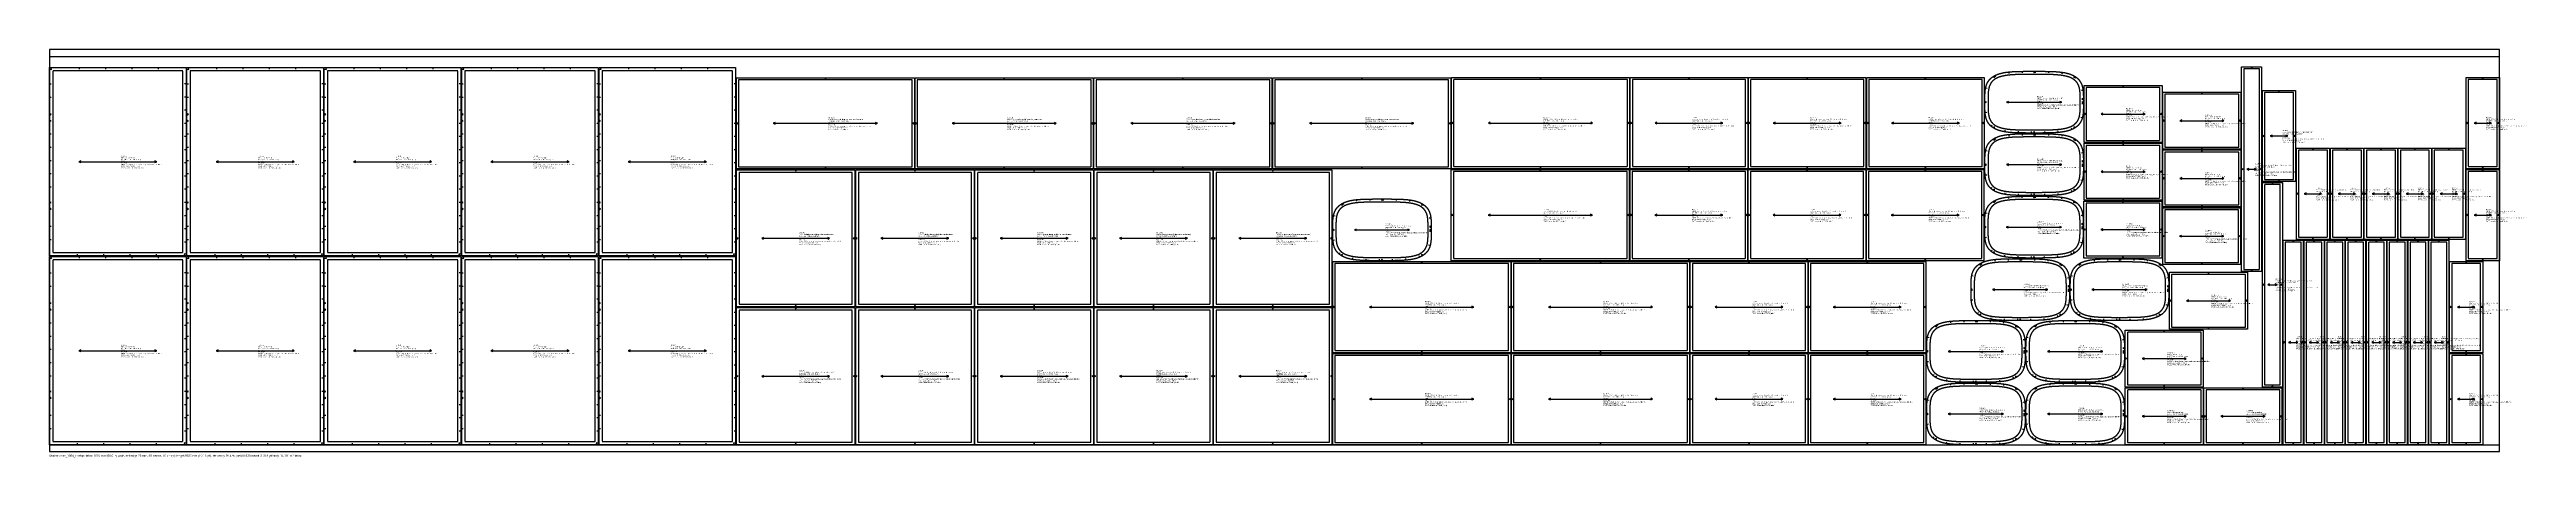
# Model space of a CAD drawing. Header units: millimetres. Extents: x 0 to 9408, y -22 to 1524.
import ezdxf

# ---------------------------------------------------------------- set-up
doc = ezdxf.new("R2010")
doc.units = ezdxf.units.MM
doc.linetypes.add('DASHED', pattern=[1.524, 1.27, -0.254])
for name, color, linetype in [('CUT', 7, 'Continuous'), ('GRAIN', 5, 'Continuous'), ('NOTCH', 1, 'Continuous'), ('SEW', 3, 'Continuous'), ('TEXT', 2, 'Continuous')]:
    doc.layers.add(name, color=color, linetype=linetype)

msp = doc.modelspace()

# ---------------------------------------------------------------- linework, layer by layer
at = {"layer": 'CUT'}
for points in [[(0, 1455.9), (518.8, 1455.9), (518.8, 742.2), (0, 742.2)], [(521.8, 1455.9), (1040.6, 1455.9), (1040.6, 742.2), (521.8, 742.2)], [(1043.6, 1455.9), (1562.4, 1455.9), (1562.4, 742.2), (1043.6, 742.2)], [(1565.4, 1455.9), (2084.2, 1455.9), (2084.2, 742.2), (1565.4, 742.2)], [(2087.2, 1455.9), (2606, 1455.9), (2606, 742.2), (2087.2, 742.2)], [(2609, 1417.5), (3285, 1417.5), (3285, 1071.5), (2609, 1071.5)], [(3288, 1417.5), (3964, 1417.5), (3964, 1071.5), (3288, 1071.5)], [(3967, 1417.5), (4643, 1417.5), (4643, 1071.5), (3967, 1071.5)], [(4646, 1417.5), (5322, 1417.5), (5322, 1071.5), (4646, 1071.5)], [(5325, 1418.5), (6001, 1418.5), (6001, 1072.5), (5325, 1072.5)], [(6004, 1418.5), (6450, 1418.5), (6450, 1072.5), (6004, 1072.5)], [(6453, 1418.5), (6899, 1418.5), (6899, 1072.5), (6453, 1072.5)], [(6902, 1418.5), (7348, 1418.5), (7348, 1072.5), (6902, 1072.5)], [(7538, 1441.7), (7538, 1441.7), (7549.6, 1441.7), (7554.4, 1441.7), (7558, 1441.7), (7561.1, 1441.7), (7563.9, 1441.7), (7566.3, 1441.7), (7568.6, 1441.7), (7570.7, 1441.7), (7572.7, 1441.7), (7574.6, 1441.7), (7576.4, 1441.7), (7578.1, 1441.7), (7579.8, 1441.6), (7581.4, 1441.6), (7582.9, 1441.6), (7584.4, 1441.6), (7585.8, 1441.6), (7587.2, 1441.6), (7588.5, 1441.5), (7589.9, 1441.5), (7591.1, 1441.5), (7592.4, 1441.5), (7593.6, 1441.5), (7594.8, 1441.4), (7596, 1441.4), (7597.2, 1441.4), (7598.3, 1441.4), (7599.4, 1441.3), (7600.5, 1441.3), (7601.6, 1441.3), (7602.6, 1441.2), (7603.7, 1441.2), (7604.7, 1441.2), (7605.7, 1441.1), (7606.7, 1441.1), (7607.7, 1441.1), (7608.6, 1441), (7609.6, 1441), (7610.5, 1441), (7611.5, 1440.9), (7612.4, 1440.9), (7613.3, 1440.8), (7614.2, 1440.8), (7615.1, 1440.7), (7615.9, 1440.7), (7616.8, 1440.6), (7617.7, 1440.6), (7618.5, 1440.5), (7619.3, 1440.5), (7620.2, 1440.4), (7621, 1440.4), (7621.8, 1440.3), (7622.6, 1440.3), (7623.4, 1440.2), (7624.2, 1440.2), (7625, 1440.1), (7625.7, 1440.1), (7626.5, 1440), (7627.3, 1439.9), (7628, 1439.9), (7628.8, 1439.8), (7629.5, 1439.7), (7630.2, 1439.7), (7631, 1439.6), (7631.7, 1439.6), (7632.4, 1439.5), (7633.1, 1439.4), (7633.8, 1439.3), (7634.5, 1439.3), (7635.2, 1439.2), (7635.9, 1439.1), (7636.6, 1439), (7637.3, 1439), (7638, 1438.9), (7638.6, 1438.8), (7639.3, 1438.7), (7640, 1438.7), (7640.6, 1438.6), (7641.3, 1438.5), (7641.9, 1438.4), (7642.6, 1438.3), (7643.2, 1438.2), (7643.8, 1438.1), (7644.5, 1438.1), (7645.1, 1438), (7645.7, 1437.9), (7646.3, 1437.8), (7646.9, 1437.7), (7647.5, 1437.6), (7648.2, 1437.5), (7648.8, 1437.4), (7649.4, 1437.3), (7649.9, 1437.2), (7650.5, 1437.1), (7651.1, 1437), (7651.7, 1436.9), (7652.3, 1436.8), (7652.9, 1436.7), (7653.4, 1436.6), (7654, 1436.5), (7654.6, 1436.4), (7655.2, 1436.2), (7655.7, 1436.1), (7656.3, 1436), (7656.8, 1435.9), (7657.4, 1435.8), (7657.9, 1435.7), (7658.5, 1435.6), (7659, 1435.4), (7659.6, 1435.3), (7660.1, 1435.2), (7660.6, 1435.1), (7661.2, 1434.9), (7661.7, 1434.8), (7662.2, 1434.7), (7662.7, 1434.6), (7663.3, 1434.4), (7663.8, 1434.3), (7664.3, 1434.2), (7664.8, 1434), (7665.3, 1433.9), (7665.8, 1433.8), (7666.3, 1433.6), (7666.8, 1433.5), (7667.3, 1433.4), (7667.8, 1433.2), (7668.3, 1433.1), (7668.8, 1432.9), (7669.3, 1432.8), (7669.8, 1432.6), (7670.3, 1432.5), (7670.7, 1432.3), (7671.2, 1432.2), (7671.7, 1432), (7672.2, 1431.9), (7672.6, 1431.7), (7673.1, 1431.6), (7673.6, 1431.4), (7674.1, 1431.2), (7674.5, 1431.1), (7675, 1430.9), (7675.4, 1430.7), (7675.9, 1430.6), (7676.3, 1430.4), (7676.8, 1430.2), (7677.2, 1430.1), (7677.7, 1429.9), (7678.1, 1429.7), (7678.6, 1429.6), (7679, 1429.4), (7679.5, 1429.2), (7679.9, 1429), (7680.3, 1428.8), (7680.8, 1428.7), (7681.2, 1428.5), (7681.6, 1428.3), (7682.1, 1428.1), (7682.5, 1427.9), (7682.9, 1427.7), (7683.3, 1427.5), (7683.7, 1427.3), (7684.2, 1427.1), (7684.6, 1426.9), (7685, 1426.7), (7685.4, 1426.5), (7685.8, 1426.3), (7686.2, 1426.1), (7686.6, 1425.9), (7687, 1425.7), (7687.4, 1425.5), (7687.8, 1425.3), (7688.2, 1425.1), (7688.6, 1424.9), (7689, 1424.6), (7689.4, 1424.4), (7689.8, 1424.2), (7690.2, 1424), (7690.6, 1423.8), (7690.9, 1423.5), (7691.3, 1423.3), (7691.7, 1423.1), (7692.1, 1422.8), (7692.5, 1422.6), (7692.8, 1422.4), (7693.2, 1422.1), (7693.6, 1421.9), (7693.9, 1421.7), (7694.3, 1421.4), (7694.7, 1421.2), (7695, 1420.9), (7695.4, 1420.7), (7695.8, 1420.4), (7696.1, 1420.2), (7696.5, 1419.9), (7696.8, 1419.7), (7697.2, 1419.4), (7697.5, 1419.2), (7697.9, 1418.9), (7698.2, 1418.6), (7698.6, 1418.4), (7698.9, 1418.1), (7699.2, 1417.8), (7699.6, 1417.6), (7699.9, 1417.3), (7700.2, 1417), (7700.6, 1416.7), (7700.9, 1416.5), (7701.2, 1416.2), (7701.5, 1415.9), (7701.9, 1415.6), (7702.2, 1415.3), (7702.5, 1415), (7702.8, 1414.7), (7703.1, 1414.4), (7703.4, 1414.1), (7703.8, 1413.8), (7704.1, 1413.5), (7704.4, 1413.2), (7704.7, 1412.9), (7705, 1412.6), (7705.3, 1412.3), (7705.6, 1412), (7705.9, 1411.7), (7706.2, 1411.4), (7706.4, 1411.1), (7706.7, 1410.7), (7707, 1410.4), (7707.3, 1410.1), (7707.6, 1409.8), (7707.9, 1409.4), (7708.1, 1409.1), (7708.4, 1408.8), (7708.7, 1408.5), (7709, 1408.1), (7709.2, 1407.8), (7709.5, 1407.4), (7709.8, 1407.1), (7710, 1406.7), (7710.3, 1406.4), (7710.5, 1406.1), (7710.8, 1405.7), (7711.1, 1405.3), (7711.3, 1405), (7711.5, 1404.6), (7711.8, 1404.3), (7712, 1403.9), (7712.3, 1403.5), (7712.5, 1403.2), (7712.8, 1402.8), (7713, 1402.4), (7713.2, 1402.1), (7713.4, 1401.7), (7713.7, 1401.3), (7713.9, 1400.9), (7714.1, 1400.6), (7714.3, 1400.2), (7714.6, 1399.8), (7714.8, 1399.4), (7715, 1399), (7715.2, 1398.6), (7715.4, 1398.2), (7715.6, 1397.8), (7715.8, 1397.4), (7716, 1397), (7716.2, 1396.6), (7716.4, 1396.2), (7716.6, 1395.8), (7716.8, 1395.4), (7717, 1395), (7717.2, 1394.5), (7717.4, 1394.1), (7717.5, 1393.7), (7717.7, 1393.3), (7717.9, 1392.9), (7718.1, 1392.4), (7718.2, 1392), (7718.4, 1391.6), (7718.6, 1391.1), (7718.7, 1390.7), (7718.9, 1390.3), (7719.1, 1389.8), (7719.2, 1389.4), (7719.4, 1388.9), (7719.5, 1388.5), (7719.7, 1388), (7719.8, 1387.6), (7720, 1387.1), (7720.1, 1386.6), (7720.3, 1386.2), (7720.4, 1385.7), (7720.5, 1385.2), (7720.7, 1384.8), (7720.8, 1384.3), (7720.9, 1383.8), (7721.1, 1383.3), (7721.2, 1382.8), (7721.3, 1382.3), (7721.4, 1381.8), (7721.6, 1381.3), (7721.7, 1380.8), (7721.8, 1380.3), (7721.9, 1379.8), (7722, 1379.3), (7722.1, 1378.8), (7722.2, 1378.3), (7722.3, 1377.8), (7722.4, 1377.2), (7722.5, 1376.7), (7722.6, 1376.2), (7722.7, 1375.6), (7722.8, 1375.1), (7722.9, 1374.5), (7723, 1374), (7723.1, 1373.4), (7723.2, 1372.9), (7723.3, 1372.3), (7723.3, 1371.7), (7723.4, 1371.1), (7723.5, 1370.5), (7723.6, 1369.9), (7723.6, 1369.3), (7723.7, 1368.7), (7723.8, 1368.1), (7723.9, 1367.5), (7723.9, 1366.9), (7724, 1366.2), (7724, 1365.6), (7724.1, 1364.9), (7724.2, 1364.3), (7724.2, 1363.6), (7724.3, 1362.9), (7724.3, 1362.2), (7724.4, 1361.5), (7724.4, 1360.8), (7724.5, 1360.1), (7724.5, 1359.4), (7724.5, 1358.6), (7724.6, 1357.8), (7724.6, 1357), (7724.7, 1356.2), (7724.7, 1355.4), (7724.7, 1354.6), (7724.8, 1353.7), (7724.8, 1352.8), (7724.8, 1351.9), (7724.8, 1351), (7724.9, 1350), (7724.9, 1349), (7724.9, 1347.9), (7724.9, 1346.8), (7724.9, 1345.7), (7724.9, 1344.5), (7725, 1343.2), (7725, 1341.8), (7725, 1340.3), (7725, 1338.6), (7725, 1336.8), (7725, 1334.5), (7725, 1331.7), (7725, 1324.7), (7725, 1317.8), (7725, 1314.9), (7725, 1312.7), (7725, 1310.8), (7725, 1309.1), (7725, 1307.6), (7725, 1306.3), (7724.9, 1305), (7724.9, 1303.8), (7724.9, 1302.6), (7724.9, 1301.5), (7724.9, 1300.5), (7724.9, 1299.5), (7724.8, 1298.5), (7724.8, 1297.5), (7724.8, 1296.6), (7724.8, 1295.7), (7724.7, 1294.9), (7724.7, 1294), (7724.7, 1293.2), (7724.6, 1292.4), (7724.6, 1291.6), (7724.5, 1290.8), (7724.5, 1290.1), (7724.5, 1289.4), (7724.4, 1288.6), (7724.4, 1287.9), (7724.3, 1287.2), (7724.3, 1286.5), (7724.2, 1285.8), (7724.2, 1285.2), (7724.1, 1284.5), (7724, 1283.8), (7724, 1283.2), (7723.9, 1282.6), (7723.9, 1281.9), (7723.8, 1281.3), (7723.7, 1280.7), (7723.6, 1280.1), (7723.6, 1279.5), (7723.5, 1278.9), (7723.4, 1278.3), (7723.3, 1277.7), (7723.3, 1277.2), (7723.2, 1276.6), (7723.1, 1276), (7723, 1275.5), (7722.9, 1274.9), (7722.8, 1274.4), (7722.7, 1273.8), (7722.6, 1273.3), (7722.5, 1272.7), (7722.4, 1272.2), (7722.3, 1271.7), (7722.2, 1271.2), (7722.1, 1270.6), (7722, 1270.1), (7721.9, 1269.6), (7721.8, 1269.1), (7721.7, 1268.6), (7721.6, 1268.1), (7721.4, 1267.6), (7721.3, 1267.1), (7721.2, 1266.6), (7721.1, 1266.1), (7720.9, 1265.7), (7720.8, 1265.2), (7720.7, 1264.7), (7720.5, 1264.2), (7720.4, 1263.7), (7720.3, 1263.3), (7720.1, 1262.8), (7720, 1262.4), (7719.8, 1261.9), (7719.7, 1261.4), (7719.5, 1261), (7719.4, 1260.5), (7719.2, 1260.1), (7719.1, 1259.6), (7718.9, 1259.2), (7718.7, 1258.8), (7718.6, 1258.3), (7718.4, 1257.9), (7718.2, 1257.4), (7718.1, 1257), (7717.9, 1256.6), (7717.7, 1256.2), (7717.5, 1255.7), (7717.4, 1255.3), (7717.2, 1254.9), (7717, 1254.5), (7716.8, 1254.1), (7716.6, 1253.7), (7716.4, 1253.2), (7716.2, 1252.8), (7716, 1252.4), (7715.8, 1252), (7715.6, 1251.6), (7715.4, 1251.2), (7715.2, 1250.8), (7715, 1250.4), (7714.8, 1250.1), (7714.6, 1249.7), (7714.3, 1249.3), (7714.1, 1248.9), (7713.9, 1248.5), (7713.7, 1248.1), (7713.4, 1247.8), (7713.2, 1247.4), (7713, 1247), (7712.8, 1246.6), (7712.5, 1246.3), (7712.3, 1245.9), (7712, 1245.5), (7711.8, 1245.2), (7711.5, 1244.8), (7711.3, 1244.5), (7711.1, 1244.1), (7710.8, 1243.7), (7710.5, 1243.4), (7710.3, 1243), (7710, 1242.7), (7709.8, 1242.4), (7709.5, 1242), (7709.2, 1241.7), (7709, 1241.3), (7708.7, 1241), (7708.4, 1240.7), (7708.1, 1240.3), (7707.9, 1240), (7707.6, 1239.7), (7707.3, 1239.3), (7707, 1239), (7706.7, 1238.7), (7706.4, 1238.4), (7706.2, 1238.1), (7705.9, 1237.7), (7705.6, 1237.4), (7705.3, 1237.1), (7705, 1236.8), (7704.7, 1236.5), (7704.4, 1236.2), (7704.1, 1235.9), (7703.8, 1235.6), (7703.4, 1235.3), (7703.1, 1235), (7702.8, 1234.7), (7702.5, 1234.4), (7702.2, 1234.1), (7701.9, 1233.8), (7701.5, 1233.6), (7701.2, 1233.3), (7700.9, 1233), (7700.6, 1232.7), (7700.2, 1232.4), (7699.9, 1232.2), (7699.6, 1231.9), (7699.2, 1231.6), (7698.9, 1231.3), (7698.6, 1231.1), (7698.2, 1230.8), (7697.9, 1230.6), (7697.5, 1230.3), (7697.2, 1230), (7696.8, 1229.8), (7696.5, 1229.5), (7696.1, 1229.3), (7695.8, 1229), (7695.4, 1228.8), (7695, 1228.5), (7694.7, 1228.3), (7694.3, 1228), (7693.9, 1227.8), (7693.6, 1227.5), (7693.2, 1227.3), (7692.8, 1227.1), (7692.5, 1226.8), (7692.1, 1226.6), (7691.7, 1226.4), (7691.3, 1226.1), (7690.9, 1225.9), (7690.6, 1225.7), (7690.2, 1225.5), (7689.8, 1225.2), (7689.4, 1225), (7689, 1224.8), (7688.6, 1224.6), (7688.2, 1224.4), (7687.8, 1224.2), (7687.4, 1223.9), (7687, 1223.7), (7686.6, 1223.5), (7686.2, 1223.3), (7685.8, 1223.1), (7685.4, 1222.9), (7685, 1222.7), (7684.6, 1222.5), (7684.2, 1222.3), (7683.7, 1222.1), (7683.3, 1221.9), (7682.9, 1221.7), (7682.5, 1221.5), (7682.1, 1221.4), (7681.6, 1221.2), (7681.2, 1221), (7680.8, 1220.8), (7680.3, 1220.6), (7679.9, 1220.4), (7679.5, 1220.2), (7679, 1220.1), (7678.6, 1219.9), (7678.1, 1219.7), (7677.7, 1219.5), (7677.2, 1219.4), (7676.8, 1219.2), (7676.3, 1219), (7675.9, 1218.9), (7675.4, 1218.7), (7675, 1218.5), (7674.5, 1218.4), (7674.1, 1218.2), (7673.6, 1218), (7673.1, 1217.9), (7672.6, 1217.7), (7672.2, 1217.6), (7671.7, 1217.4), (7671.2, 1217.3), (7670.7, 1217.1), (7670.3, 1217), (7669.8, 1216.8), (7669.3, 1216.7), (7668.8, 1216.5), (7668.3, 1216.4), (7667.8, 1216.2), (7667.3, 1216.1), (7666.8, 1216), (7666.3, 1215.8), (7665.8, 1215.7), (7665.3, 1215.5), (7664.8, 1215.4), (7664.3, 1215.3), (7663.8, 1215.1), (7663.3, 1215), (7662.7, 1214.9), (7662.2, 1214.7), (7661.7, 1214.6), (7661.2, 1214.5), (7660.6, 1214.4), (7660.1, 1214.2), (7659.6, 1214.1), (7659, 1214), (7658.5, 1213.9), (7657.9, 1213.8), (7657.4, 1213.7), (7656.8, 1213.5), (7656.3, 1213.4), (7655.7, 1213.3), (7655.2, 1213.2), (7654.6, 1213.1), (7654, 1213), (7653.4, 1212.9), (7652.9, 1212.8), (7652.3, 1212.7), (7651.7, 1212.6), (7651.1, 1212.4), (7650.5, 1212.3), (7649.9, 1212.2), (7649.4, 1212.1), (7648.8, 1212), (7648.2, 1211.9), (7647.5, 1211.9), (7646.9, 1211.8), (7646.3, 1211.7), (7645.7, 1211.6), (7645.1, 1211.5), (7644.5, 1211.4), (7643.8, 1211.3), (7643.2, 1211.2), (7642.6, 1211.1), (7641.9, 1211), (7641.3, 1211), (7640.6, 1210.9), (7640, 1210.8), (7639.3, 1210.7), (7638.6, 1210.6), (7638, 1210.6), (7637.3, 1210.5), (7636.6, 1210.4), (7635.9, 1210.3), (7635.2, 1210.2), (7634.5, 1210.2), (7633.8, 1210.1), (7633.1, 1210), (7632.4, 1210), (7631.7, 1209.9), (7631, 1209.8), (7630.2, 1209.8), (7629.5, 1209.7), (7628.8, 1209.6), (7628, 1209.6), (7627.3, 1209.5), (7626.5, 1209.4), (7625.7, 1209.4), (7625, 1209.3), (7624.2, 1209.3), (7623.4, 1209.2), (7622.6, 1209.2), (7621.8, 1209.1), (7621, 1209.1), (7620.2, 1209), (7619.3, 1208.9), (7618.5, 1208.9), (7617.7, 1208.8), (7616.8, 1208.8), (7615.9, 1208.8), (7615.1, 1208.7), (7614.2, 1208.7), (7613.3, 1208.6), (7612.4, 1208.6), (7611.5, 1208.5), (7610.5, 1208.5), (7609.6, 1208.5), (7608.6, 1208.4), (7607.7, 1208.4), (7606.7, 1208.3), (7605.7, 1208.3), (7604.7, 1208.3), (7603.7, 1208.2), (7602.6, 1208.2), (7601.6, 1208.2), (7600.5, 1208.1), (7599.4, 1208.1), (7598.3, 1208.1), (7597.2, 1208.1), (7596, 1208), (7594.8, 1208), (7593.6, 1208), (7592.4, 1208), (7591.1, 1207.9), (7589.9, 1207.9), (7588.5, 1207.9), (7587.2, 1207.9), (7585.8, 1207.9), (7584.4, 1207.9), (7582.9, 1207.8), (7581.3, 1207.8), (7579.8, 1207.8), (7578.1, 1207.8), (7576.4, 1207.8), (7574.6, 1207.8), (7572.7, 1207.8), (7570.7, 1207.8), (7568.6, 1207.7), (7566.3, 1207.7), (7563.9, 1207.7), (7561.1, 1207.7), (7558, 1207.7), (7554.4, 1207.7), (7549.6, 1207.7), (7538, 1207.7), (7526.4, 1207.7), (7521.6, 1207.7), (7518, 1207.7), (7514.9, 1207.7), (7512.1, 1207.7), (7509.7, 1207.7), (7507.4, 1207.7), (7505.3, 1207.8), (7503.3, 1207.8), (7501.4, 1207.8), (7499.6, 1207.8), (7497.9, 1207.8), (7496.2, 1207.8), (7494.6, 1207.8), (7493.1, 1207.8), (7491.6, 1207.9), (7490.2, 1207.9), (7488.8, 1207.9), (7487.5, 1207.9), (7486.1, 1207.9), (7484.9, 1207.9), (7483.6, 1208), (7482.4, 1208), (7481.2, 1208), (7480, 1208), (7478.8, 1208.1), (7477.7, 1208.1), (7476.6, 1208.1), (7475.5, 1208.1), (7474.4, 1208.2), (7473.4, 1208.2), (7472.3, 1208.2), (7471.3, 1208.3), (7470.3, 1208.3), (7469.3, 1208.3), (7468.3, 1208.4), (7467.4, 1208.4), (7466.4, 1208.5), (7465.5, 1208.5), (7464.5, 1208.5), (7463.6, 1208.6), (7462.7, 1208.6), (7461.8, 1208.7), (7460.9, 1208.7), (7460.1, 1208.8), (7459.2, 1208.8), (7458.3, 1208.8), (7457.5, 1208.9), (7456.7, 1208.9), (7455.8, 1209), (7455, 1209.1), (7454.2, 1209.1), (7453.4, 1209.2), (7452.6, 1209.2), (7451.8, 1209.3), (7451, 1209.3), (7450.3, 1209.4), (7449.5, 1209.4), (7448.7, 1209.5), (7448, 1209.6), (7447.2, 1209.6), (7446.5, 1209.7), (7445.8, 1209.8), (7445, 1209.8), (7444.3, 1209.9), (7443.6, 1210), (7442.9, 1210), (7442.2, 1210.1), (7441.5, 1210.2), (7440.8, 1210.2), (7440.1, 1210.3), (7439.4, 1210.4), (7438.7, 1210.5), (7438, 1210.6), (7437.4, 1210.6), (7436.7, 1210.7), (7436, 1210.8), (7435.4, 1210.9), (7434.7, 1211), (7434.1, 1211), (7433.4, 1211.1), (7432.8, 1211.2), (7432.2, 1211.3), (7431.5, 1211.4), (7430.9, 1211.5), (7430.3, 1211.6), (7429.7, 1211.7), (7429.1, 1211.8), (7428.5, 1211.9), (7427.8, 1211.9), (7427.2, 1212), (7426.6, 1212.1), (7426.1, 1212.2), (7425.5, 1212.3), (7424.9, 1212.4), (7424.3, 1212.6), (7423.7, 1212.7), (7423.1, 1212.8), (7422.6, 1212.9), (7422, 1213), (7421.4, 1213.1), (7420.8, 1213.2), (7420.3, 1213.3), (7419.7, 1213.4), (7419.2, 1213.5), (7418.6, 1213.7), (7418.1, 1213.8), (7417.5, 1213.9), (7417, 1214), (7416.4, 1214.1), (7415.9, 1214.2), (7415.4, 1214.4), (7414.8, 1214.5), (7414.3, 1214.6), (7413.8, 1214.7), (7413.3, 1214.9), (7412.7, 1215), (7412.2, 1215.1), (7411.7, 1215.3), (7411.2, 1215.4), (7410.7, 1215.5), (7410.2, 1215.7), (7409.7, 1215.8), (7409.2, 1216), (7408.7, 1216.1), (7408.2, 1216.2), (7407.7, 1216.4), (7407.2, 1216.5), (7406.7, 1216.7), (7406.2, 1216.8), (7405.7, 1217), (7405.3, 1217.1), (7404.8, 1217.3), (7404.3, 1217.4), (7403.8, 1217.6), (7403.4, 1217.7), (7402.9, 1217.9), (7402.4, 1218), (7401.9, 1218.2), (7401.5, 1218.4), (7401, 1218.5), (7400.6, 1218.7), (7400.1, 1218.9), (7399.7, 1219), (7399.2, 1219.2), (7398.8, 1219.4), (7398.3, 1219.5), (7397.9, 1219.7), (7397.4, 1219.9), (7397, 1220.1), (7396.5, 1220.2), (7396.1, 1220.4), (7395.7, 1220.6), (7395.2, 1220.8), (7394.8, 1221), (7394.4, 1221.2), (7393.9, 1221.4), (7393.5, 1221.5), (7393.1, 1221.7), (7392.7, 1221.9), (7392.3, 1222.1), (7391.8, 1222.3), (7391.4, 1222.5), (7391, 1222.7), (7390.6, 1222.9), (7390.2, 1223.1), (7389.8, 1223.3), (7389.4, 1223.5), (7389, 1223.7), (7388.6, 1223.9), (7388.2, 1224.2), (7387.8, 1224.4), (7387.4, 1224.6), (7387, 1224.8), (7386.6, 1225), (7386.2, 1225.2), (7385.8, 1225.5), (7385.4, 1225.7), (7385.1, 1225.9), (7384.7, 1226.1), (7384.3, 1226.4), (7383.9, 1226.6), (7383.5, 1226.8), (7383.2, 1227.1), (7382.8, 1227.3), (7382.4, 1227.5), (7382.1, 1227.8), (7381.7, 1228), (7381.3, 1228.3), (7381, 1228.5), (7380.6, 1228.8), (7380.2, 1229), (7379.9, 1229.3), (7379.5, 1229.5), (7379.2, 1229.8), (7378.8, 1230), (7378.5, 1230.3), (7378.1, 1230.6), (7377.8, 1230.8), (7377.4, 1231.1), (7377.1, 1231.3), (7376.8, 1231.6), (7376.4, 1231.9), (7376.1, 1232.2), (7375.8, 1232.4), (7375.4, 1232.7), (7375.1, 1233), (7374.8, 1233.3), (7374.5, 1233.6), (7374.1, 1233.8), (7373.8, 1234.1), (7373.5, 1234.4), (7373.2, 1234.7), (7372.9, 1235), (7372.6, 1235.3), (7372.2, 1235.6), (7371.9, 1235.9), (7371.6, 1236.2), (7371.3, 1236.5), (7371, 1236.8), (7370.7, 1237.1), (7370.4, 1237.4), (7370.1, 1237.7), (7369.8, 1238.1), (7369.6, 1238.4), (7369.3, 1238.7), (7369, 1239), (7368.7, 1239.3), (7368.4, 1239.7), (7368.1, 1240), (7367.9, 1240.3), (7367.6, 1240.7), (7367.3, 1241), (7367, 1241.3), (7366.8, 1241.7), (7366.5, 1242), (7366.2, 1242.4), (7366, 1242.7), (7365.7, 1243), (7365.5, 1243.4), (7365.2, 1243.7), (7364.9, 1244.1), (7364.7, 1244.5), (7364.5, 1244.8), (7364.2, 1245.2), (7364, 1245.5), (7363.7, 1245.9), (7363.5, 1246.3), (7363.2, 1246.6), (7363, 1247), (7362.8, 1247.4), (7362.6, 1247.8), (7362.3, 1248.1), (7362.1, 1248.5), (7361.9, 1248.9), (7361.7, 1249.3), (7361.4, 1249.7), (7361.2, 1250.1), (7361, 1250.4), (7360.8, 1250.8), (7360.6, 1251.2), (7360.4, 1251.6), (7360.2, 1252), (7360, 1252.4), (7359.8, 1252.8), (7359.6, 1253.2), (7359.4, 1253.7), (7359.2, 1254.1), (7359, 1254.5), (7358.8, 1254.9), (7358.6, 1255.3), (7358.5, 1255.7), (7358.3, 1256.2), (7358.1, 1256.6), (7357.9, 1257), (7357.8, 1257.4), (7357.6, 1257.9), (7357.4, 1258.3), (7357.3, 1258.8), (7357.1, 1259.2), (7356.9, 1259.6), (7356.8, 1260.1), (7356.6, 1260.5), (7356.5, 1261), (7356.3, 1261.4), (7356.2, 1261.9), (7356, 1262.4), (7355.9, 1262.8), (7355.7, 1263.3), (7355.6, 1263.7), (7355.5, 1264.2), (7355.3, 1264.7), (7355.2, 1265.2), (7355.1, 1265.7), (7354.9, 1266.1), (7354.8, 1266.6), (7354.7, 1267.1), (7354.6, 1267.6), (7354.4, 1268.1), (7354.3, 1268.6), (7354.2, 1269.1), (7354.1, 1269.6), (7354, 1270.1), (7353.9, 1270.6), (7353.8, 1271.2), (7353.7, 1271.7), (7353.6, 1272.2), (7353.5, 1272.7), (7353.4, 1273.3), (7353.3, 1273.8), (7353.2, 1274.4), (7353.1, 1274.9), (7353, 1275.5), (7352.9, 1276), (7352.8, 1276.6), (7352.7, 1277.2), (7352.7, 1277.7), (7352.6, 1278.3), (7352.5, 1278.9), (7352.4, 1279.5), (7352.4, 1280.1), (7352.3, 1280.7), (7352.2, 1281.3), (7352.1, 1281.9), (7352.1, 1282.6), (7352, 1283.2), (7352, 1283.8), (7351.9, 1284.5), (7351.8, 1285.2), (7351.8, 1285.8), (7351.7, 1286.5), (7351.7, 1287.2), (7351.6, 1287.9), (7351.6, 1288.6), (7351.5, 1289.4), (7351.5, 1290.1), (7351.5, 1290.8), (7351.4, 1291.6), (7351.4, 1292.4), (7351.3, 1293.2), (7351.3, 1294), (7351.3, 1294.9), (7351.2, 1295.7), (7351.2, 1296.6), (7351.2, 1297.5), (7351.2, 1298.5), (7351.1, 1299.5), (7351.1, 1300.5), (7351.1, 1301.5), (7351.1, 1302.6), (7351.1, 1303.8), (7351.1, 1305), (7351, 1306.3), (7351, 1307.6), (7351, 1309.1), (7351, 1310.8), (7351, 1312.7), (7351, 1314.9), (7351, 1317.8), (7351, 1324.7), (7351, 1331.7), (7351, 1334.5), (7351, 1336.8), (7351, 1338.6), (7351, 1340.3), (7351, 1341.8), (7351, 1343.2), (7351.1, 1344.5), (7351.1, 1345.7), (7351.1, 1346.8), (7351.1, 1347.9), (7351.1, 1349), (7351.1, 1350), (7351.2, 1351), (7351.2, 1351.9), (7351.2, 1352.8), (7351.2, 1353.7), (7351.3, 1354.6), (7351.3, 1355.4), (7351.3, 1356.2), (7351.4, 1357), (7351.4, 1357.8), (7351.5, 1358.6), (7351.5, 1359.4), (7351.5, 1360.1), (7351.6, 1360.8), (7351.6, 1361.5), (7351.7, 1362.2), (7351.7, 1362.9), (7351.8, 1363.6), (7351.8, 1364.3), (7351.9, 1364.9), (7352, 1365.6), (7352, 1366.2), (7352.1, 1366.9), (7352.1, 1367.5), (7352.2, 1368.1), (7352.3, 1368.7), (7352.4, 1369.3), (7352.4, 1369.9), (7352.5, 1370.5), (7352.6, 1371.1), (7352.7, 1371.7), (7352.7, 1372.3), (7352.8, 1372.9), (7352.9, 1373.4), (7353, 1374), (7353.1, 1374.5), (7353.2, 1375.1), (7353.3, 1375.6), (7353.4, 1376.2), (7353.5, 1376.7), (7353.6, 1377.2), (7353.7, 1377.8), (7353.8, 1378.3), (7353.9, 1378.8), (7354, 1379.3), (7354.1, 1379.8), (7354.2, 1380.3), (7354.3, 1380.8), (7354.4, 1381.3), (7354.6, 1381.8), (7354.7, 1382.3), (7354.8, 1382.8), (7354.9, 1383.3), (7355.1, 1383.8), (7355.2, 1384.3), (7355.3, 1384.8), (7355.5, 1385.2), (7355.6, 1385.7), (7355.7, 1386.2), (7355.9, 1386.6), (7356, 1387.1), (7356.2, 1387.6), (7356.3, 1388), (7356.5, 1388.5), (7356.6, 1388.9), (7356.8, 1389.4), (7356.9, 1389.8), (7357.1, 1390.3), (7357.3, 1390.7), (7357.4, 1391.1), (7357.6, 1391.6), (7357.8, 1392), (7357.9, 1392.4), (7358.1, 1392.9), (7358.3, 1393.3), (7358.5, 1393.7), (7358.6, 1394.1), (7358.8, 1394.5), (7359, 1395), (7359.2, 1395.4), (7359.4, 1395.8), (7359.6, 1396.2), (7359.8, 1396.6), (7360, 1397), (7360.2, 1397.4), (7360.4, 1397.8), (7360.6, 1398.2), (7360.8, 1398.6), (7361, 1399), (7361.2, 1399.4), (7361.4, 1399.8), (7361.7, 1400.2), (7361.9, 1400.6), (7362.1, 1400.9), (7362.3, 1401.3), (7362.6, 1401.7), (7362.8, 1402.1), (7363, 1402.4), (7363.2, 1402.8), (7363.5, 1403.2), (7363.7, 1403.5), (7364, 1403.9), (7364.2, 1404.3), (7364.5, 1404.6), (7364.7, 1405), (7364.9, 1405.3), (7365.2, 1405.7), (7365.5, 1406.1), (7365.7, 1406.4), (7366, 1406.7), (7366.2, 1407.1), (7366.5, 1407.4), (7366.8, 1407.8), (7367, 1408.1), (7367.3, 1408.5), (7367.6, 1408.8), (7367.9, 1409.1), (7368.1, 1409.4), (7368.4, 1409.8), (7368.7, 1410.1), (7369, 1410.4), (7369.3, 1410.7), (7369.6, 1411.1), (7369.8, 1411.4), (7370.1, 1411.7), (7370.4, 1412), (7370.7, 1412.3), (7371, 1412.6), (7371.3, 1412.9), (7371.6, 1413.2), (7371.9, 1413.5), (7372.2, 1413.8), (7372.6, 1414.1), (7372.9, 1414.4), (7373.2, 1414.7), (7373.5, 1415), (7373.8, 1415.3), (7374.1, 1415.6), (7374.5, 1415.9), (7374.8, 1416.2), (7375.1, 1416.5), (7375.4, 1416.7), (7375.8, 1417), (7376.1, 1417.3), (7376.4, 1417.6), (7376.8, 1417.8), (7377.1, 1418.1), (7377.4, 1418.4), (7377.8, 1418.6), (7378.1, 1418.9), (7378.5, 1419.2), (7378.8, 1419.4), (7379.2, 1419.7), (7379.5, 1419.9), (7379.9, 1420.2), (7380.2, 1420.4), (7380.6, 1420.7), (7381, 1420.9), (7381.3, 1421.2), (7381.7, 1421.4), (7382.1, 1421.7), (7382.4, 1421.9), (7382.8, 1422.1), (7383.2, 1422.4), (7383.5, 1422.6), (7383.9, 1422.8), (7384.3, 1423.1), (7384.7, 1423.3), (7385.1, 1423.5), (7385.4, 1423.8), (7385.8, 1424), (7386.2, 1424.2), (7386.6, 1424.4), (7387, 1424.6), (7387.4, 1424.9), (7387.8, 1425.1), (7388.2, 1425.3), (7388.6, 1425.5), (7389, 1425.7), (7389.4, 1425.9), (7389.8, 1426.1), (7390.2, 1426.3), (7390.6, 1426.5), (7391, 1426.7), (7391.4, 1426.9), (7391.8, 1427.1), (7392.3, 1427.3), (7392.7, 1427.5), (7393.1, 1427.7), (7393.5, 1427.9), (7393.9, 1428.1), (7394.4, 1428.3), (7394.8, 1428.5), (7395.2, 1428.7), (7395.7, 1428.8), (7396.1, 1429), (7396.5, 1429.2), (7397, 1429.4), (7397.4, 1429.6), (7397.9, 1429.7), (7398.3, 1429.9), (7398.8, 1430.1), (7399.2, 1430.2), (7399.7, 1430.4), (7400.1, 1430.6), (7400.6, 1430.7), (7401, 1430.9), (7401.5, 1431.1), (7401.9, 1431.2), (7402.4, 1431.4), (7402.9, 1431.6), (7403.4, 1431.7), (7403.8, 1431.9), (7404.3, 1432), (7404.8, 1432.2), (7405.3, 1432.3), (7405.7, 1432.5), (7406.2, 1432.6), (7406.7, 1432.8), (7407.2, 1432.9), (7407.7, 1433.1), (7408.2, 1433.2), (7408.7, 1433.4), (7409.2, 1433.5), (7409.7, 1433.6), (7410.2, 1433.8), (7410.7, 1433.9), (7411.2, 1434), (7411.7, 1434.2), (7412.2, 1434.3), (7412.7, 1434.4), (7413.3, 1434.6), (7413.8, 1434.7), (7414.3, 1434.8), (7414.8, 1434.9), (7415.4, 1435.1), (7415.9, 1435.2), (7416.4, 1435.3), (7417, 1435.4), (7417.5, 1435.6), (7418.1, 1435.7), (7418.6, 1435.8), (7419.2, 1435.9), (7419.7, 1436), (7420.3, 1436.1), (7420.8, 1436.2), (7421.4, 1436.4), (7422, 1436.5), (7422.6, 1436.6), (7423.1, 1436.7), (7423.7, 1436.8), (7424.3, 1436.9), (7424.9, 1437), (7425.5, 1437.1), (7426.1, 1437.2), (7426.6, 1437.3), (7427.2, 1437.4), (7427.8, 1437.5), (7428.5, 1437.6), (7429.1, 1437.7), (7429.7, 1437.8), (7430.3, 1437.9), (7430.9, 1438), (7431.5, 1438.1), (7432.2, 1438.1), (7432.8, 1438.2), (7433.4, 1438.3), (7434.1, 1438.4), (7434.7, 1438.5), (7435.4, 1438.6), (7436, 1438.7), (7436.7, 1438.7), (7437.4, 1438.8), (7438, 1438.9), (7438.7, 1439), (7439.4, 1439), (7440.1, 1439.1), (7440.8, 1439.2), (7441.5, 1439.3), (7442.2, 1439.3), (7442.9, 1439.4), (7443.6, 1439.5), (7444.3, 1439.6), (7445, 1439.6), (7445.8, 1439.7), (7446.5, 1439.7), (7447.2, 1439.8), (7448, 1439.9), (7448.7, 1439.9), (7449.5, 1440), (7450.3, 1440.1), (7451, 1440.1), (7451.8, 1440.2), (7452.6, 1440.2), (7453.4, 1440.3), (7454.2, 1440.3), (7455, 1440.4), (7455.8, 1440.4), (7456.7, 1440.5), (7457.5, 1440.5), (7458.3, 1440.6), (7459.2, 1440.6), (7460.1, 1440.7), (7460.9, 1440.7), (7461.8, 1440.8), (7462.7, 1440.8), (7463.6, 1440.9), (7464.5, 1440.9), (7465.5, 1441), (7466.4, 1441), (7467.4, 1441), (7468.3, 1441.1), (7469.3, 1441.1), (7470.3, 1441.1), (7471.3, 1441.2), (7472.3, 1441.2), (7473.4, 1441.2), (7474.4, 1441.3), (7475.5, 1441.3), (7476.6, 1441.3), (7477.7, 1441.4), (7478.8, 1441.4), (7480, 1441.4), (7481.2, 1441.4), (7482.4, 1441.5), (7483.6, 1441.5), (7484.9, 1441.5), (7486.1, 1441.5), (7487.5, 1441.5), (7488.8, 1441.6), (7490.2, 1441.6), (7491.6, 1441.6), (7493.1, 1441.6), (7494.7, 1441.6), (7496.2, 1441.6), (7497.9, 1441.7), (7499.6, 1441.7), (7501.4, 1441.7), (7503.3, 1441.7), (7505.3, 1441.7), (7507.4, 1441.7), (7509.7, 1441.7), (7512.1, 1441.7), (7514.9, 1441.7), (7518, 1441.7), (7521.6, 1441.7), (7526.4, 1441.7)], [(8326, 1458.5), (8402, 1458.5), (8402, 682.5), (8326, 682.5)], [(9179, 1418.5), (9305, 1418.5), (9305, 1072.5), (9179, 1072.5)], [(7728, 1387.7), (8024, 1387.7), (8024, 1171.7), (7728, 1171.7)], [(8027, 1362.5), (8323, 1362.5), (8323, 1146.5), (8027, 1146.5)], [(8405, 1369.5), (8531, 1369.5), (8531, 1023.5), (8405, 1023.5)], [(7538, 1204.7), (7538, 1204.7), (7549.6, 1204.7), (7554.4, 1204.7), (7558, 1204.7), (7561.1, 1204.7), (7563.9, 1204.7), (7566.3, 1204.7), (7568.6, 1204.7), (7570.7, 1204.7), (7572.7, 1204.7), (7574.6, 1204.7), (7576.4, 1204.7), (7578.1, 1204.7), (7579.8, 1204.6), (7581.4, 1204.6), (7582.9, 1204.6), (7584.4, 1204.6), (7585.8, 1204.6), (7587.2, 1204.6), (7588.5, 1204.5), (7589.9, 1204.5), (7591.1, 1204.5), (7592.4, 1204.5), (7593.6, 1204.5), (7594.8, 1204.4), (7596, 1204.4), (7597.2, 1204.4), (7598.3, 1204.4), (7599.4, 1204.3), (7600.5, 1204.3), (7601.6, 1204.3), (7602.6, 1204.2), (7603.7, 1204.2), (7604.7, 1204.2), (7605.7, 1204.1), (7606.7, 1204.1), (7607.7, 1204.1), (7608.6, 1204), (7609.6, 1204), (7610.5, 1204), (7611.5, 1203.9), (7612.4, 1203.9), (7613.3, 1203.8), (7614.2, 1203.8), (7615.1, 1203.7), (7615.9, 1203.7), (7616.8, 1203.6), (7617.7, 1203.6), (7618.5, 1203.5), (7619.3, 1203.5), (7620.2, 1203.4), (7621, 1203.4), (7621.8, 1203.3), (7622.6, 1203.3), (7623.4, 1203.2), (7624.2, 1203.2), (7625, 1203.1), (7625.7, 1203.1), (7626.5, 1203), (7627.3, 1202.9), (7628, 1202.9), (7628.8, 1202.8), (7629.5, 1202.7), (7630.2, 1202.7), (7631, 1202.6), (7631.7, 1202.6), (7632.4, 1202.5), (7633.1, 1202.4), (7633.8, 1202.3), (7634.5, 1202.3), (7635.2, 1202.2), (7635.9, 1202.1), (7636.6, 1202), (7637.3, 1202), (7638, 1201.9), (7638.6, 1201.8), (7639.3, 1201.7), (7640, 1201.7), (7640.6, 1201.6), (7641.3, 1201.5), (7641.9, 1201.4), (7642.6, 1201.3), (7643.2, 1201.2), (7643.8, 1201.1), (7644.5, 1201.1), (7645.1, 1201), (7645.7, 1200.9), (7646.3, 1200.8), (7646.9, 1200.7), (7647.5, 1200.6), (7648.2, 1200.5), (7648.8, 1200.4), (7649.4, 1200.3), (7649.9, 1200.2), (7650.5, 1200.1), (7651.1, 1200), (7651.7, 1199.9), (7652.3, 1199.8), (7652.9, 1199.7), (7653.4, 1199.6), (7654, 1199.5), (7654.6, 1199.4), (7655.2, 1199.2), (7655.7, 1199.1), (7656.3, 1199), (7656.8, 1198.9), (7657.4, 1198.8), (7657.9, 1198.7), (7658.5, 1198.6), (7659, 1198.4), (7659.6, 1198.3), (7660.1, 1198.2), (7660.6, 1198.1), (7661.2, 1197.9), (7661.7, 1197.8), (7662.2, 1197.7), (7662.7, 1197.6), (7663.3, 1197.4), (7663.8, 1197.3), (7664.3, 1197.2), (7664.8, 1197), (7665.3, 1196.9), (7665.8, 1196.8), (7666.3, 1196.6), (7666.8, 1196.5), (7667.3, 1196.4), (7667.8, 1196.2), (7668.3, 1196.1), (7668.8, 1195.9), (7669.3, 1195.8), (7669.8, 1195.6), (7670.3, 1195.5), (7670.7, 1195.3), (7671.2, 1195.2), (7671.7, 1195), (7672.2, 1194.9), (7672.6, 1194.7), (7673.1, 1194.6), (7673.6, 1194.4), (7674.1, 1194.2), (7674.5, 1194.1), (7675, 1193.9), (7675.4, 1193.7), (7675.9, 1193.6), (7676.3, 1193.4), (7676.8, 1193.2), (7677.2, 1193.1), (7677.7, 1192.9), (7678.1, 1192.7), (7678.6, 1192.6), (7679, 1192.4), (7679.5, 1192.2), (7679.9, 1192), (7680.3, 1191.8), (7680.8, 1191.7), (7681.2, 1191.5), (7681.6, 1191.3), (7682.1, 1191.1), (7682.5, 1190.9), (7682.9, 1190.7), (7683.3, 1190.5), (7683.7, 1190.3), (7684.2, 1190.1), (7684.6, 1189.9), (7685, 1189.7), (7685.4, 1189.5), (7685.8, 1189.3), (7686.2, 1189.1), (7686.6, 1188.9), (7687, 1188.7), (7687.4, 1188.5), (7687.8, 1188.3), (7688.2, 1188.1), (7688.6, 1187.9), (7689, 1187.6), (7689.4, 1187.4), (7689.8, 1187.2), (7690.2, 1187), (7690.6, 1186.8), (7690.9, 1186.5), (7691.3, 1186.3), (7691.7, 1186.1), (7692.1, 1185.8), (7692.5, 1185.6), (7692.8, 1185.4), (7693.2, 1185.1), (7693.6, 1184.9), (7693.9, 1184.7), (7694.3, 1184.4), (7694.7, 1184.2), (7695, 1183.9), (7695.4, 1183.7), (7695.8, 1183.4), (7696.1, 1183.2), (7696.5, 1182.9), (7696.8, 1182.7), (7697.2, 1182.4), (7697.5, 1182.2), (7697.9, 1181.9), (7698.2, 1181.6), (7698.6, 1181.4), (7698.9, 1181.1), (7699.2, 1180.8), (7699.6, 1180.6), (7699.9, 1180.3), (7700.2, 1180), (7700.6, 1179.7), (7700.9, 1179.5), (7701.2, 1179.2), (7701.5, 1178.9), (7701.9, 1178.6), (7702.2, 1178.3), (7702.5, 1178), (7702.8, 1177.7), (7703.1, 1177.4), (7703.4, 1177.1), (7703.8, 1176.8), (7704.1, 1176.5), (7704.4, 1176.2), (7704.7, 1175.9), (7705, 1175.6), (7705.3, 1175.3), (7705.6, 1175), (7705.9, 1174.7), (7706.2, 1174.4), (7706.4, 1174.1), (7706.7, 1173.7), (7707, 1173.4), (7707.3, 1173.1), (7707.6, 1172.8), (7707.9, 1172.4), (7708.1, 1172.1), (7708.4, 1171.8), (7708.7, 1171.5), (7709, 1171.1), (7709.2, 1170.8), (7709.5, 1170.4), (7709.8, 1170.1), (7710, 1169.7), (7710.3, 1169.4), (7710.5, 1169.1), (7710.8, 1168.7), (7711.1, 1168.3), (7711.3, 1168), (7711.5, 1167.6), (7711.8, 1167.3), (7712, 1166.9), (7712.3, 1166.5), (7712.5, 1166.2), (7712.8, 1165.8), (7713, 1165.4), (7713.2, 1165.1), (7713.4, 1164.7), (7713.7, 1164.3), (7713.9, 1163.9), (7714.1, 1163.6), (7714.3, 1163.2), (7714.6, 1162.8), (7714.8, 1162.4), (7715, 1162), (7715.2, 1161.6), (7715.4, 1161.2), (7715.6, 1160.8), (7715.8, 1160.4), (7716, 1160), (7716.2, 1159.6), (7716.4, 1159.2), (7716.6, 1158.8), (7716.8, 1158.4), (7717, 1158), (7717.2, 1157.5), (7717.4, 1157.1), (7717.5, 1156.7), (7717.7, 1156.3), (7717.9, 1155.9), (7718.1, 1155.4), (7718.2, 1155), (7718.4, 1154.6), (7718.6, 1154.1), (7718.7, 1153.7), (7718.9, 1153.3), (7719.1, 1152.8), (7719.2, 1152.4), (7719.4, 1151.9), (7719.5, 1151.5), (7719.7, 1151), (7719.8, 1150.6), (7720, 1150.1), (7720.1, 1149.6), (7720.3, 1149.2), (7720.4, 1148.7), (7720.5, 1148.2), (7720.7, 1147.8), (7720.8, 1147.3), (7720.9, 1146.8), (7721.1, 1146.3), (7721.2, 1145.8), (7721.3, 1145.3), (7721.4, 1144.8), (7721.6, 1144.3), (7721.7, 1143.8), (7721.8, 1143.3), (7721.9, 1142.8), (7722, 1142.3), (7722.1, 1141.8), (7722.2, 1141.3), (7722.3, 1140.8), (7722.4, 1140.2), (7722.5, 1139.7), (7722.6, 1139.2), (7722.7, 1138.6), (7722.8, 1138.1), (7722.9, 1137.5), (7723, 1137), (7723.1, 1136.4), (7723.2, 1135.9), (7723.3, 1135.3), (7723.3, 1134.7), (7723.4, 1134.1), (7723.5, 1133.5), (7723.6, 1132.9), (7723.6, 1132.3), (7723.7, 1131.7), (7723.8, 1131.1), (7723.9, 1130.5), (7723.9, 1129.9), (7724, 1129.2), (7724, 1128.6), (7724.1, 1127.9), (7724.2, 1127.3), (7724.2, 1126.6), (7724.3, 1125.9), (7724.3, 1125.2), (7724.4, 1124.5), (7724.4, 1123.8), (7724.5, 1123.1), (7724.5, 1122.4), (7724.5, 1121.6), (7724.6, 1120.8), (7724.6, 1120), (7724.7, 1119.2), (7724.7, 1118.4), (7724.7, 1117.6), (7724.8, 1116.7), (7724.8, 1115.8), (7724.8, 1114.9), (7724.8, 1114), (7724.9, 1113), (7724.9, 1112), (7724.9, 1110.9), (7724.9, 1109.8), (7724.9, 1108.7), (7724.9, 1107.5), (7725, 1106.2), (7725, 1104.8), (7725, 1103.3), (7725, 1101.6), (7725, 1099.8), (7725, 1097.5), (7725, 1094.7), (7725, 1087.7), (7725, 1080.8), (7725, 1077.9), (7725, 1075.7), (7725, 1073.8), (7725, 1072.1), (7725, 1070.6), (7725, 1069.3), (7724.9, 1068), (7724.9, 1066.8), (7724.9, 1065.6), (7724.9, 1064.5), (7724.9, 1063.5), (7724.9, 1062.5), (7724.8, 1061.5), (7724.8, 1060.5), (7724.8, 1059.6), (7724.8, 1058.7), (7724.7, 1057.9), (7724.7, 1057), (7724.7, 1056.2), (7724.6, 1055.4), (7724.6, 1054.6), (7724.5, 1053.8), (7724.5, 1053.1), (7724.5, 1052.4), (7724.4, 1051.6), (7724.4, 1050.9), (7724.3, 1050.2), (7724.3, 1049.5), (7724.2, 1048.8), (7724.2, 1048.2), (7724.1, 1047.5), (7724, 1046.8), (7724, 1046.2), (7723.9, 1045.6), (7723.9, 1044.9), (7723.8, 1044.3), (7723.7, 1043.7), (7723.6, 1043.1), (7723.6, 1042.5), (7723.5, 1041.9), (7723.4, 1041.3), (7723.3, 1040.7), (7723.3, 1040.2), (7723.2, 1039.6), (7723.1, 1039), (7723, 1038.5), (7722.9, 1037.9), (7722.8, 1037.4), (7722.7, 1036.8), (7722.6, 1036.3), (7722.5, 1035.7), (7722.4, 1035.2), (7722.3, 1034.7), (7722.2, 1034.2), (7722.1, 1033.6), (7722, 1033.1), (7721.9, 1032.6), (7721.8, 1032.1), (7721.7, 1031.6), (7721.6, 1031.1), (7721.4, 1030.6), (7721.3, 1030.1), (7721.2, 1029.6), (7721.1, 1029.1), (7720.9, 1028.7), (7720.8, 1028.2), (7720.7, 1027.7), (7720.5, 1027.2), (7720.4, 1026.7), (7720.3, 1026.3), (7720.1, 1025.8), (7720, 1025.4), (7719.8, 1024.9), (7719.7, 1024.4), (7719.5, 1024), (7719.4, 1023.5), (7719.2, 1023.1), (7719.1, 1022.6), (7718.9, 1022.2), (7718.7, 1021.8), (7718.6, 1021.3), (7718.4, 1020.9), (7718.2, 1020.4), (7718.1, 1020), (7717.9, 1019.6), (7717.7, 1019.2), (7717.5, 1018.7), (7717.4, 1018.3), (7717.2, 1017.9), (7717, 1017.5), (7716.8, 1017.1), (7716.6, 1016.7), (7716.4, 1016.2), (7716.2, 1015.8), (7716, 1015.4), (7715.8, 1015), (7715.6, 1014.6), (7715.4, 1014.2), (7715.2, 1013.8), (7715, 1013.4), (7714.8, 1013.1), (7714.6, 1012.7), (7714.3, 1012.3), (7714.1, 1011.9), (7713.9, 1011.5), (7713.7, 1011.1), (7713.4, 1010.8), (7713.2, 1010.4), (7713, 1010), (7712.8, 1009.6), (7712.5, 1009.3), (7712.3, 1008.9), (7712, 1008.5), (7711.8, 1008.2), (7711.5, 1007.8), (7711.3, 1007.5), (7711.1, 1007.1), (7710.8, 1006.7), (7710.5, 1006.4), (7710.3, 1006), (7710, 1005.7), (7709.8, 1005.4), (7709.5, 1005), (7709.2, 1004.7), (7709, 1004.3), (7708.7, 1004), (7708.4, 1003.7), (7708.1, 1003.3), (7707.9, 1003), (7707.6, 1002.7), (7707.3, 1002.3), (7707, 1002), (7706.7, 1001.7), (7706.4, 1001.4), (7706.2, 1001.1), (7705.9, 1000.7), (7705.6, 1000.4), (7705.3, 1000.1), (7705, 999.8), (7704.7, 999.5), (7704.4, 999.2), (7704.1, 998.9), (7703.8, 998.6), (7703.4, 998.3), (7703.1, 998), (7702.8, 997.7), (7702.5, 997.4), (7702.2, 997.1), (7701.9, 996.8), (7701.5, 996.6), (7701.2, 996.3), (7700.9, 996), (7700.6, 995.7), (7700.2, 995.4), (7699.9, 995.2), (7699.6, 994.9), (7699.2, 994.6), (7698.9, 994.3), (7698.6, 994.1), (7698.2, 993.8), (7697.9, 993.6), (7697.5, 993.3), (7697.2, 993), (7696.8, 992.8), (7696.5, 992.5), (7696.1, 992.3), (7695.8, 992), (7695.4, 991.8), (7695, 991.5), (7694.7, 991.3), (7694.3, 991), (7693.9, 990.8), (7693.6, 990.5), (7693.2, 990.3), (7692.8, 990.1), (7692.5, 989.8), (7692.1, 989.6), (7691.7, 989.4), (7691.3, 989.1), (7690.9, 988.9), (7690.6, 988.7), (7690.2, 988.5), (7689.8, 988.2), (7689.4, 988), (7689, 987.8), (7688.6, 987.6), (7688.2, 987.4), (7687.8, 987.2), (7687.4, 986.9), (7687, 986.7), (7686.6, 986.5), (7686.2, 986.3), (7685.8, 986.1), (7685.4, 985.9), (7685, 985.7), (7684.6, 985.5), (7684.2, 985.3), (7683.7, 985.1), (7683.3, 984.9), (7682.9, 984.7), (7682.5, 984.5), (7682.1, 984.4), (7681.6, 984.2), (7681.2, 984), (7680.8, 983.8), (7680.3, 983.6), (7679.9, 983.4), (7679.5, 983.2), (7679, 983.1), (7678.6, 982.9), (7678.1, 982.7), (7677.7, 982.5), (7677.2, 982.4), (7676.8, 982.2), (7676.3, 982), (7675.9, 981.9), (7675.4, 981.7), (7675, 981.5), (7674.5, 981.4), (7674.1, 981.2), (7673.6, 981), (7673.1, 980.9), (7672.6, 980.7), (7672.2, 980.6), (7671.7, 980.4), (7671.2, 980.3), (7670.7, 980.1), (7670.3, 980), (7669.8, 979.8), (7669.3, 979.7), (7668.8, 979.5), (7668.3, 979.4), (7667.8, 979.2), (7667.3, 979.1), (7666.8, 979), (7666.3, 978.8), (7665.8, 978.7), (7665.3, 978.5), (7664.8, 978.4), (7664.3, 978.3), (7663.8, 978.1), (7663.3, 978), (7662.7, 977.9), (7662.2, 977.7), (7661.7, 977.6), (7661.2, 977.5), (7660.6, 977.4), (7660.1, 977.2), (7659.6, 977.1), (7659, 977), (7658.5, 976.9), (7657.9, 976.8), (7657.4, 976.7), (7656.8, 976.5), (7656.3, 976.4), (7655.7, 976.3), (7655.2, 976.2), (7654.6, 976.1), (7654, 976), (7653.4, 975.9), (7652.9, 975.8), (7652.3, 975.7), (7651.7, 975.6), (7651.1, 975.4), (7650.5, 975.3), (7649.9, 975.2), (7649.4, 975.1), (7648.8, 975), (7648.2, 974.9), (7647.5, 974.9), (7646.9, 974.8), (7646.3, 974.7), (7645.7, 974.6), (7645.1, 974.5), (7644.5, 974.4), (7643.8, 974.3), (7643.2, 974.2), (7642.6, 974.1), (7641.9, 974), (7641.3, 974), (7640.6, 973.9), (7640, 973.8), (7639.3, 973.7), (7638.6, 973.6), (7638, 973.6), (7637.3, 973.5), (7636.6, 973.4), (7635.9, 973.3), (7635.2, 973.2), (7634.5, 973.2), (7633.8, 973.1), (7633.1, 973), (7632.4, 973), (7631.7, 972.9), (7631, 972.8), (7630.2, 972.8), (7629.5, 972.7), (7628.8, 972.6), (7628, 972.6), (7627.3, 972.5), (7626.5, 972.4), (7625.7, 972.4), (7625, 972.3), (7624.2, 972.3), (7623.4, 972.2), (7622.6, 972.2), (7621.8, 972.1), (7621, 972.1), (7620.2, 972), (7619.3, 971.9), (7618.5, 971.9), (7617.7, 971.8), (7616.8, 971.8), (7615.9, 971.8), (7615.1, 971.7), (7614.2, 971.7), (7613.3, 971.6), (7612.4, 971.6), (7611.5, 971.5), (7610.5, 971.5), (7609.6, 971.5), (7608.6, 971.4), (7607.7, 971.4), (7606.7, 971.3), (7605.7, 971.3), (7604.7, 971.3), (7603.7, 971.2), (7602.6, 971.2), (7601.6, 971.2), (7600.5, 971.1), (7599.4, 971.1), (7598.3, 971.1), (7597.2, 971.1), (7596, 971), (7594.8, 971), (7593.6, 971), (7592.4, 971), (7591.1, 970.9), (7589.9, 970.9), (7588.5, 970.9), (7587.2, 970.9), (7585.8, 970.9), (7584.4, 970.9), (7582.9, 970.8), (7581.3, 970.8), (7579.8, 970.8), (7578.1, 970.8), (7576.4, 970.8), (7574.6, 970.8), (7572.7, 970.8), (7570.7, 970.8), (7568.6, 970.7), (7566.3, 970.7), (7563.9, 970.7), (7561.1, 970.7), (7558, 970.7), (7554.4, 970.7), (7549.6, 970.7), (7538, 970.7), (7526.4, 970.7), (7521.6, 970.7), (7518, 970.7), (7514.9, 970.7), (7512.1, 970.7), (7509.7, 970.7), (7507.4, 970.7), (7505.3, 970.8), (7503.3, 970.8), (7501.4, 970.8), (7499.6, 970.8), (7497.9, 970.8), (7496.2, 970.8), (7494.6, 970.8), (7493.1, 970.8), (7491.6, 970.9), (7490.2, 970.9), (7488.8, 970.9), (7487.5, 970.9), (7486.1, 970.9), (7484.9, 970.9), (7483.6, 971), (7482.4, 971), (7481.2, 971), (7480, 971), (7478.8, 971.1), (7477.7, 971.1), (7476.6, 971.1), (7475.5, 971.1), (7474.4, 971.2), (7473.4, 971.2), (7472.3, 971.2), (7471.3, 971.3), (7470.3, 971.3), (7469.3, 971.3), (7468.3, 971.4), (7467.4, 971.4), (7466.4, 971.5), (7465.5, 971.5), (7464.5, 971.5), (7463.6, 971.6), (7462.7, 971.6), (7461.8, 971.7), (7460.9, 971.7), (7460.1, 971.8), (7459.2, 971.8), (7458.3, 971.8), (7457.5, 971.9), (7456.7, 971.9), (7455.8, 972), (7455, 972.1), (7454.2, 972.1), (7453.4, 972.2), (7452.6, 972.2), (7451.8, 972.3), (7451, 972.3), (7450.3, 972.4), (7449.5, 972.4), (7448.7, 972.5), (7448, 972.6), (7447.2, 972.6), (7446.5, 972.7), (7445.8, 972.8), (7445, 972.8), (7444.3, 972.9), (7443.6, 973), (7442.9, 973), (7442.2, 973.1), (7441.5, 973.2), (7440.8, 973.2), (7440.1, 973.3), (7439.4, 973.4), (7438.7, 973.5), (7438, 973.6), (7437.4, 973.6), (7436.7, 973.7), (7436, 973.8), (7435.4, 973.9), (7434.7, 974), (7434.1, 974), (7433.4, 974.1), (7432.8, 974.2), (7432.2, 974.3), (7431.5, 974.4), (7430.9, 974.5), (7430.3, 974.6), (7429.7, 974.7), (7429.1, 974.8), (7428.5, 974.9), (7427.8, 974.9), (7427.2, 975), (7426.6, 975.1), (7426.1, 975.2), (7425.5, 975.3), (7424.9, 975.4), (7424.3, 975.6), (7423.7, 975.7), (7423.1, 975.8), (7422.6, 975.9), (7422, 976), (7421.4, 976.1), (7420.8, 976.2), (7420.3, 976.3), (7419.7, 976.4), (7419.2, 976.5), (7418.6, 976.7), (7418.1, 976.8), (7417.5, 976.9), (7417, 977), (7416.4, 977.1), (7415.9, 977.2), (7415.4, 977.4), (7414.8, 977.5), (7414.3, 977.6), (7413.8, 977.7), (7413.3, 977.9), (7412.7, 978), (7412.2, 978.1), (7411.7, 978.3), (7411.2, 978.4), (7410.7, 978.5), (7410.2, 978.7), (7409.7, 978.8), (7409.2, 979), (7408.7, 979.1), (7408.2, 979.2), (7407.7, 979.4), (7407.2, 979.5), (7406.7, 979.7), (7406.2, 979.8), (7405.7, 980), (7405.3, 980.1), (7404.8, 980.3), (7404.3, 980.4), (7403.8, 980.6), (7403.4, 980.7), (7402.9, 980.9), (7402.4, 981), (7401.9, 981.2), (7401.5, 981.4), (7401, 981.5), (7400.6, 981.7), (7400.1, 981.9), (7399.7, 982), (7399.2, 982.2), (7398.8, 982.4), (7398.3, 982.5), (7397.9, 982.7), (7397.4, 982.9), (7397, 983.1), (7396.5, 983.2), (7396.1, 983.4), (7395.7, 983.6), (7395.2, 983.8), (7394.8, 984), (7394.4, 984.2), (7393.9, 984.4), (7393.5, 984.5), (7393.1, 984.7), (7392.7, 984.9), (7392.3, 985.1), (7391.8, 985.3), (7391.4, 985.5), (7391, 985.7), (7390.6, 985.9), (7390.2, 986.1), (7389.8, 986.3), (7389.4, 986.5), (7389, 986.7), (7388.6, 986.9), (7388.2, 987.2), (7387.8, 987.4), (7387.4, 987.6), (7387, 987.8), (7386.6, 988), (7386.2, 988.2), (7385.8, 988.5), (7385.4, 988.7), (7385.1, 988.9), (7384.7, 989.1), (7384.3, 989.4), (7383.9, 989.6), (7383.5, 989.8), (7383.2, 990.1), (7382.8, 990.3), (7382.4, 990.5), (7382.1, 990.8), (7381.7, 991), (7381.3, 991.3), (7381, 991.5), (7380.6, 991.8), (7380.2, 992), (7379.9, 992.3), (7379.5, 992.5), (7379.2, 992.8), (7378.8, 993), (7378.5, 993.3), (7378.1, 993.6), (7377.8, 993.8), (7377.4, 994.1), (7377.1, 994.3), (7376.8, 994.6), (7376.4, 994.9), (7376.1, 995.2), (7375.8, 995.4), (7375.4, 995.7), (7375.1, 996), (7374.8, 996.3), (7374.5, 996.6), (7374.1, 996.8), (7373.8, 997.1), (7373.5, 997.4), (7373.2, 997.7), (7372.9, 998), (7372.6, 998.3), (7372.2, 998.6), (7371.9, 998.9), (7371.6, 999.2), (7371.3, 999.5), (7371, 999.8), (7370.7, 1000.1), (7370.4, 1000.4), (7370.1, 1000.7), (7369.8, 1001.1), (7369.6, 1001.4), (7369.3, 1001.7), (7369, 1002), (7368.7, 1002.3), (7368.4, 1002.7), (7368.1, 1003), (7367.9, 1003.3), (7367.6, 1003.7), (7367.3, 1004), (7367, 1004.3), (7366.8, 1004.7), (7366.5, 1005), (7366.2, 1005.4), (7366, 1005.7), (7365.7, 1006), (7365.5, 1006.4), (7365.2, 1006.7), (7364.9, 1007.1), (7364.7, 1007.5), (7364.5, 1007.8), (7364.2, 1008.2), (7364, 1008.5), (7363.7, 1008.9), (7363.5, 1009.3), (7363.2, 1009.6), (7363, 1010), (7362.8, 1010.4), (7362.6, 1010.8), (7362.3, 1011.1), (7362.1, 1011.5), (7361.9, 1011.9), (7361.7, 1012.3), (7361.4, 1012.7), (7361.2, 1013.1), (7361, 1013.4), (7360.8, 1013.8), (7360.6, 1014.2), (7360.4, 1014.6), (7360.2, 1015), (7360, 1015.4), (7359.8, 1015.8), (7359.6, 1016.2), (7359.4, 1016.7), (7359.2, 1017.1), (7359, 1017.5), (7358.8, 1017.9), (7358.6, 1018.3), (7358.5, 1018.7), (7358.3, 1019.2), (7358.1, 1019.6), (7357.9, 1020), (7357.8, 1020.4), (7357.6, 1020.9), (7357.4, 1021.3), (7357.3, 1021.8), (7357.1, 1022.2), (7356.9, 1022.6), (7356.8, 1023.1), (7356.6, 1023.5), (7356.5, 1024), (7356.3, 1024.4), (7356.2, 1024.9), (7356, 1025.4), (7355.9, 1025.8), (7355.7, 1026.3), (7355.6, 1026.7), (7355.5, 1027.2), (7355.3, 1027.7), (7355.2, 1028.2), (7355.1, 1028.7), (7354.9, 1029.1), (7354.8, 1029.6), (7354.7, 1030.1), (7354.6, 1030.6), (7354.4, 1031.1), (7354.3, 1031.6), (7354.2, 1032.1), (7354.1, 1032.6), (7354, 1033.1), (7353.9, 1033.6), (7353.8, 1034.2), (7353.7, 1034.7), (7353.6, 1035.2), (7353.5, 1035.7), (7353.4, 1036.3), (7353.3, 1036.8), (7353.2, 1037.4), (7353.1, 1037.9), (7353, 1038.5), (7352.9, 1039), (7352.8, 1039.6), (7352.7, 1040.2), (7352.7, 1040.7), (7352.6, 1041.3), (7352.5, 1041.9), (7352.4, 1042.5), (7352.4, 1043.1), (7352.3, 1043.7), (7352.2, 1044.3), (7352.1, 1044.9), (7352.1, 1045.6), (7352, 1046.2), (7352, 1046.8), (7351.9, 1047.5), (7351.8, 1048.2), (7351.8, 1048.8), (7351.7, 1049.5), (7351.7, 1050.2), (7351.6, 1050.9), (7351.6, 1051.6), (7351.5, 1052.4), (7351.5, 1053.1), (7351.5, 1053.8), (7351.4, 1054.6), (7351.4, 1055.4), (7351.3, 1056.2), (7351.3, 1057), (7351.3, 1057.9), (7351.2, 1058.7), (7351.2, 1059.6), (7351.2, 1060.5), (7351.2, 1061.5), (7351.1, 1062.5), (7351.1, 1063.5), (7351.1, 1064.5), (7351.1, 1065.6), (7351.1, 1066.8), (7351.1, 1068), (7351, 1069.3), (7351, 1070.6), (7351, 1072.1), (7351, 1073.8), (7351, 1075.7), (7351, 1077.9), (7351, 1080.8), (7351, 1087.7), (7351, 1094.7), (7351, 1097.5), (7351, 1099.8), (7351, 1101.6), (7351, 1103.3), (7351, 1104.8), (7351, 1106.2), (7351.1, 1107.5), (7351.1, 1108.7), (7351.1, 1109.8), (7351.1, 1110.9), (7351.1, 1112), (7351.1, 1113), (7351.2, 1114), (7351.2, 1114.9), (7351.2, 1115.8), (7351.2, 1116.7), (7351.3, 1117.6), (7351.3, 1118.4), (7351.3, 1119.2), (7351.4, 1120), (7351.4, 1120.8), (7351.5, 1121.6), (7351.5, 1122.4), (7351.5, 1123.1), (7351.6, 1123.8), (7351.6, 1124.5), (7351.7, 1125.2), (7351.7, 1125.9), (7351.8, 1126.6), (7351.8, 1127.3), (7351.9, 1127.9), (7352, 1128.6), (7352, 1129.2), (7352.1, 1129.9), (7352.1, 1130.5), (7352.2, 1131.1), (7352.3, 1131.7), (7352.4, 1132.3), (7352.4, 1132.9), (7352.5, 1133.5), (7352.6, 1134.1), (7352.7, 1134.7), (7352.7, 1135.3), (7352.8, 1135.9), (7352.9, 1136.4), (7353, 1137), (7353.1, 1137.5), (7353.2, 1138.1), (7353.3, 1138.6), (7353.4, 1139.2), (7353.5, 1139.7), (7353.6, 1140.2), (7353.7, 1140.8), (7353.8, 1141.3), (7353.9, 1141.8), (7354, 1142.3), (7354.1, 1142.8), (7354.2, 1143.3), (7354.3, 1143.8), (7354.4, 1144.3), (7354.6, 1144.8), (7354.7, 1145.3), (7354.8, 1145.8), (7354.9, 1146.3), (7355.1, 1146.8), (7355.2, 1147.3), (7355.3, 1147.8), (7355.5, 1148.2), (7355.6, 1148.7), (7355.7, 1149.2), (7355.9, 1149.6), (7356, 1150.1), (7356.2, 1150.6), (7356.3, 1151), (7356.5, 1151.5), (7356.6, 1151.9), (7356.8, 1152.4), (7356.9, 1152.8), (7357.1, 1153.3), (7357.3, 1153.7), (7357.4, 1154.1), (7357.6, 1154.6), (7357.8, 1155), (7357.9, 1155.4), (7358.1, 1155.9), (7358.3, 1156.3), (7358.5, 1156.7), (7358.6, 1157.1), (7358.8, 1157.5), (7359, 1158), (7359.2, 1158.4), (7359.4, 1158.8), (7359.6, 1159.2), (7359.8, 1159.6), (7360, 1160), (7360.2, 1160.4), (7360.4, 1160.8), (7360.6, 1161.2), (7360.8, 1161.6), (7361, 1162), (7361.2, 1162.4), (7361.4, 1162.8), (7361.7, 1163.2), (7361.9, 1163.6), (7362.1, 1163.9), (7362.3, 1164.3), (7362.6, 1164.7), (7362.8, 1165.1), (7363, 1165.4), (7363.2, 1165.8), (7363.5, 1166.2), (7363.7, 1166.5), (7364, 1166.9), (7364.2, 1167.3), (7364.5, 1167.6), (7364.7, 1168), (7364.9, 1168.3), (7365.2, 1168.7), (7365.5, 1169.1), (7365.7, 1169.4), (7366, 1169.7), (7366.2, 1170.1), (7366.5, 1170.4), (7366.8, 1170.8), (7367, 1171.1), (7367.3, 1171.5), (7367.6, 1171.8), (7367.9, 1172.1), (7368.1, 1172.4), (7368.4, 1172.8), (7368.7, 1173.1), (7369, 1173.4), (7369.3, 1173.7), (7369.6, 1174.1), (7369.8, 1174.4), (7370.1, 1174.7), (7370.4, 1175), (7370.7, 1175.3), (7371, 1175.6), (7371.3, 1175.9), (7371.6, 1176.2), (7371.9, 1176.5), (7372.2, 1176.8), (7372.6, 1177.1), (7372.9, 1177.4), (7373.2, 1177.7), (7373.5, 1178), (7373.8, 1178.3), (7374.1, 1178.6), (7374.5, 1178.9), (7374.8, 1179.2), (7375.1, 1179.5), (7375.4, 1179.7), (7375.8, 1180), (7376.1, 1180.3), (7376.4, 1180.6), (7376.8, 1180.8), (7377.1, 1181.1), (7377.4, 1181.4), (7377.8, 1181.6), (7378.1, 1181.9), (7378.5, 1182.2), (7378.8, 1182.4), (7379.2, 1182.7), (7379.5, 1182.9), (7379.9, 1183.2), (7380.2, 1183.4), (7380.6, 1183.7), (7381, 1183.9), (7381.3, 1184.2), (7381.7, 1184.4), (7382.1, 1184.7), (7382.4, 1184.9), (7382.8, 1185.1), (7383.2, 1185.4), (7383.5, 1185.6), (7383.9, 1185.8), (7384.3, 1186.1), (7384.7, 1186.3), (7385.1, 1186.5), (7385.4, 1186.8), (7385.8, 1187), (7386.2, 1187.2), (7386.6, 1187.4), (7387, 1187.6), (7387.4, 1187.9), (7387.8, 1188.1), (7388.2, 1188.3), (7388.6, 1188.5), (7389, 1188.7), (7389.4, 1188.9), (7389.8, 1189.1), (7390.2, 1189.3), (7390.6, 1189.5), (7391, 1189.7), (7391.4, 1189.9), (7391.8, 1190.1), (7392.3, 1190.3), (7392.7, 1190.5), (7393.1, 1190.7), (7393.5, 1190.9), (7393.9, 1191.1), (7394.4, 1191.3), (7394.8, 1191.5), (7395.2, 1191.7), (7395.7, 1191.8), (7396.1, 1192), (7396.5, 1192.2), (7397, 1192.4), (7397.4, 1192.6), (7397.9, 1192.7), (7398.3, 1192.9), (7398.8, 1193.1), (7399.2, 1193.2), (7399.7, 1193.4), (7400.1, 1193.6), (7400.6, 1193.7), (7401, 1193.9), (7401.5, 1194.1), (7401.9, 1194.2), (7402.4, 1194.4), (7402.9, 1194.6), (7403.4, 1194.7), (7403.8, 1194.9), (7404.3, 1195), (7404.8, 1195.2), (7405.3, 1195.3), (7405.7, 1195.5), (7406.2, 1195.6), (7406.7, 1195.8), (7407.2, 1195.9), (7407.7, 1196.1), (7408.2, 1196.2), (7408.7, 1196.4), (7409.2, 1196.5), (7409.7, 1196.6), (7410.2, 1196.8), (7410.7, 1196.9), (7411.2, 1197), (7411.7, 1197.2), (7412.2, 1197.3), (7412.7, 1197.4), (7413.3, 1197.6), (7413.8, 1197.7), (7414.3, 1197.8), (7414.8, 1197.9), (7415.4, 1198.1), (7415.9, 1198.2), (7416.4, 1198.3), (7417, 1198.4), (7417.5, 1198.6), (7418.1, 1198.7), (7418.6, 1198.8), (7419.2, 1198.9), (7419.7, 1199), (7420.3, 1199.1), (7420.8, 1199.2), (7421.4, 1199.4), (7422, 1199.5), (7422.6, 1199.6), (7423.1, 1199.7), (7423.7, 1199.8), (7424.3, 1199.9), (7424.9, 1200), (7425.5, 1200.1), (7426.1, 1200.2), (7426.6, 1200.3), (7427.2, 1200.4), (7427.8, 1200.5), (7428.5, 1200.6), (7429.1, 1200.7), (7429.7, 1200.8), (7430.3, 1200.9), (7430.9, 1201), (7431.5, 1201.1), (7432.2, 1201.1), (7432.8, 1201.2), (7433.4, 1201.3), (7434.1, 1201.4), (7434.7, 1201.5), (7435.4, 1201.6), (7436, 1201.7), (7436.7, 1201.7), (7437.4, 1201.8), (7438, 1201.9), (7438.7, 1202), (7439.4, 1202), (7440.1, 1202.1), (7440.8, 1202.2), (7441.5, 1202.3), (7442.2, 1202.3), (7442.9, 1202.4), (7443.6, 1202.5), (7444.3, 1202.6), (7445, 1202.6), (7445.8, 1202.7), (7446.5, 1202.7), (7447.2, 1202.8), (7448, 1202.9), (7448.7, 1202.9), (7449.5, 1203), (7450.3, 1203.1), (7451, 1203.1), (7451.8, 1203.2), (7452.6, 1203.2), (7453.4, 1203.3), (7454.2, 1203.3), (7455, 1203.4), (7455.8, 1203.4), (7456.7, 1203.5), (7457.5, 1203.5), (7458.3, 1203.6), (7459.2, 1203.6), (7460.1, 1203.7), (7460.9, 1203.7), (7461.8, 1203.8), (7462.7, 1203.8), (7463.6, 1203.9), (7464.5, 1203.9), (7465.5, 1204), (7466.4, 1204), (7467.4, 1204), (7468.3, 1204.1), (7469.3, 1204.1), (7470.3, 1204.1), (7471.3, 1204.2), (7472.3, 1204.2), (7473.4, 1204.2), (7474.4, 1204.3), (7475.5, 1204.3), (7476.6, 1204.3), (7477.7, 1204.4), (7478.8, 1204.4), (7480, 1204.4), (7481.2, 1204.4), (7482.4, 1204.5), (7483.6, 1204.5), (7484.9, 1204.5), (7486.1, 1204.5), (7487.5, 1204.5), (7488.8, 1204.6), (7490.2, 1204.6), (7491.6, 1204.6), (7493.1, 1204.6), (7494.7, 1204.6), (7496.2, 1204.6), (7497.9, 1204.7), (7499.6, 1204.7), (7501.4, 1204.7), (7503.3, 1204.7), (7505.3, 1204.7), (7507.4, 1204.7), (7509.7, 1204.7), (7512.1, 1204.7), (7514.9, 1204.7), (7518, 1204.7), (7521.6, 1204.7), (7526.4, 1204.7)], [(7728, 1168.7), (8024, 1168.7), (8024, 952.7), (7728, 952.7)], [(8027, 1143.5), (8323, 1143.5), (8323, 927.5), (8027, 927.5)], [(8534, 1150.5), (8660, 1150.5), (8660, 804.5), (8534, 804.5)], [(8663, 1150.5), (8789, 1150.5), (8789, 804.5), (8663, 804.5)], [(8792, 1150.5), (8918, 1150.5), (8918, 804.5), (8792, 804.5)], [(8921, 1150.5), (9047, 1150.5), (9047, 804.5), (8921, 804.5)], [(9050, 1150.5), (9176, 1150.5), (9176, 804.5), (9050, 804.5)], [(2609, 1068.5), (3059, 1068.5), (3059, 548.5), (2609, 548.5)], [(3062, 1068.5), (3512, 1068.5), (3512, 548.5), (3062, 548.5)], [(3515, 1068.5), (3965, 1068.5), (3965, 548.5), (3515, 548.5)], [(3968, 1068.5), (4418, 1068.5), (4418, 548.5), (3968, 548.5)], [(4421, 1068.5), (4871, 1068.5), (4871, 548.5), (4421, 548.5)], [(5324.3, 1069.5), (6000.3, 1069.5), (6000.3, 723.5), (5324.3, 723.5)], [(6003.3, 1069.5), (6449.3, 1069.5), (6449.3, 723.5), (6003.3, 723.5)], [(6452.3, 1069.5), (6898.3, 1069.5), (6898.3, 723.5), (6452.3, 723.5)], [(6901.3, 1069.5), (7347.3, 1069.5), (7347.3, 723.5), (6901.3, 723.5)], [(9179, 1069.5), (9305, 1069.5), (9305, 723.5), (9179, 723.5)], [(5061, 957.5), (5061, 957.5), (5072.6, 957.5), (5077.4, 957.5), (5081, 957.5), (5084.1, 957.5), (5086.9, 957.5), (5089.3, 957.5), (5091.6, 957.5), (5093.7, 957.5), (5095.7, 957.5), (5097.6, 957.4), (5099.4, 957.4), (5101.1, 957.4), (5102.8, 957.4), (5104.4, 957.4), (5105.9, 957.4), (5107.4, 957.4), (5108.8, 957.4), (5110.2, 957.3), (5111.5, 957.3), (5112.9, 957.3), (5114.1, 957.3), (5115.4, 957.3), (5116.6, 957.2), (5117.8, 957.2), (5119, 957.2), (5120.2, 957.2), (5121.3, 957.1), (5122.4, 957.1), (5123.5, 957.1), (5124.6, 957), (5125.6, 957), (5126.7, 957), (5127.7, 956.9), (5128.7, 956.9), (5129.7, 956.9), (5130.7, 956.8), (5131.6, 956.8), (5132.6, 956.8), (5133.5, 956.7), (5134.5, 956.7), (5135.4, 956.6), (5136.3, 956.6), (5137.2, 956.6), (5138.1, 956.5), (5138.9, 956.5), (5139.8, 956.4), (5140.7, 956.4), (5141.5, 956.3), (5142.3, 956.3), (5143.2, 956.2), (5144, 956.2), (5144.8, 956.1), (5145.6, 956.1), (5146.4, 956), (5147.2, 956), (5148, 955.9), (5148.7, 955.8), (5149.5, 955.8), (5150.3, 955.7), (5151, 955.7), (5151.8, 955.6), (5152.5, 955.5), (5153.2, 955.5), (5154, 955.4), (5154.7, 955.3), (5155.4, 955.3), (5156.1, 955.2), (5156.8, 955.1), (5157.5, 955), (5158.2, 955), (5158.9, 954.9), (5159.6, 954.8), (5160.3, 954.7), (5161, 954.7), (5161.6, 954.6), (5162.3, 954.5), (5163, 954.4), (5163.6, 954.3), (5164.3, 954.3), (5164.9, 954.2), (5165.6, 954.1), (5166.2, 954), (5166.8, 953.9), (5167.5, 953.8), (5168.1, 953.7), (5168.7, 953.7), (5169.3, 953.6), (5169.9, 953.5), (5170.5, 953.4), (5171.2, 953.3), (5171.8, 953.2), (5172.4, 953.1), (5172.9, 953), (5173.5, 952.9), (5174.1, 952.8), (5174.7, 952.7), (5175.3, 952.6), (5175.9, 952.5), (5176.4, 952.4), (5177, 952.2), (5177.6, 952.1), (5178.2, 952), (5178.7, 951.9), (5179.3, 951.8), (5179.8, 951.7), (5180.4, 951.6), (5180.9, 951.5), (5181.5, 951.3), (5182, 951.2), (5182.6, 951.1), (5183.1, 951), (5183.6, 950.9), (5184.2, 950.7), (5184.7, 950.6), (5185.2, 950.5), (5185.7, 950.3), (5186.3, 950.2), (5186.8, 950.1), (5187.3, 950), (5187.8, 949.8), (5188.3, 949.7), (5188.8, 949.5), (5189.3, 949.4), (5189.8, 949.3), (5190.3, 949.1), (5190.8, 949), (5191.3, 948.8), (5191.8, 948.7), (5192.3, 948.6), (5192.8, 948.4), (5193.3, 948.3), (5193.7, 948.1), (5194.2, 948), (5194.7, 947.8), (5195.2, 947.6), (5195.6, 947.5), (5196.1, 947.3), (5196.6, 947.2), (5197.1, 947), (5197.5, 946.9), (5198, 946.7), (5198.4, 946.5), (5198.9, 946.4), (5199.3, 946.2), (5199.8, 946), (5200.2, 945.9), (5200.7, 945.7), (5201.1, 945.5), (5201.6, 945.3), (5202, 945.2), (5202.5, 945), (5202.9, 944.8), (5203.3, 944.6), (5203.8, 944.4), (5204.2, 944.2), (5204.6, 944.1), (5205.1, 943.9), (5205.5, 943.7), (5205.9, 943.5), (5206.3, 943.3), (5206.7, 943.1), (5207.2, 942.9), (5207.6, 942.7), (5208, 942.5), (5208.4, 942.3), (5208.8, 942.1), (5209.2, 941.9), (5209.6, 941.7), (5210, 941.5), (5210.4, 941.3), (5210.8, 941.1), (5211.2, 940.9), (5211.6, 940.6), (5212, 940.4), (5212.4, 940.2), (5212.8, 940), (5213.2, 939.8), (5213.6, 939.5), (5213.9, 939.3), (5214.3, 939.1), (5214.7, 938.9), (5215.1, 938.6), (5215.5, 938.4), (5215.8, 938.2), (5216.2, 937.9), (5216.6, 937.7), (5216.9, 937.4), (5217.3, 937.2), (5217.7, 937), (5218, 936.7), (5218.4, 936.5), (5218.8, 936.2), (5219.1, 936), (5219.5, 935.7), (5219.8, 935.4), (5220.2, 935.2), (5220.5, 934.9), (5220.9, 934.7), (5221.2, 934.4), (5221.6, 934.1), (5221.9, 933.9), (5222.2, 933.6), (5222.6, 933.3), (5222.9, 933.1), (5223.2, 932.8), (5223.6, 932.5), (5223.9, 932.2), (5224.2, 931.9), (5224.5, 931.7), (5224.9, 931.4), (5225.2, 931.1), (5225.5, 930.8), (5225.8, 930.5), (5226.1, 930.2), (5226.4, 929.9), (5226.8, 929.6), (5227.1, 929.3), (5227.4, 929), (5227.7, 928.7), (5228, 928.4), (5228.3, 928.1), (5228.6, 927.8), (5228.9, 927.5), (5229.2, 927.2), (5229.4, 926.8), (5229.7, 926.5), (5230, 926.2), (5230.3, 925.9), (5230.6, 925.6), (5230.9, 925.2), (5231.1, 924.9), (5231.4, 924.6), (5231.7, 924.2), (5232, 923.9), (5232.2, 923.6), (5232.5, 923.2), (5232.8, 922.9), (5233, 922.5), (5233.3, 922.2), (5233.5, 921.8), (5233.8, 921.5), (5234.1, 921.1), (5234.3, 920.8), (5234.5, 920.4), (5234.8, 920.1), (5235, 919.7), (5235.3, 919.3), (5235.5, 919), (5235.8, 918.6), (5236, 918.2), (5236.2, 917.8), (5236.4, 917.5), (5236.7, 917.1), (5236.9, 916.7), (5237.1, 916.3), (5237.3, 915.9), (5237.6, 915.6), (5237.8, 915.2), (5238, 914.8), (5238.2, 914.4), (5238.4, 914), (5238.6, 913.6), (5238.8, 913.2), (5239, 912.8), (5239.2, 912.4), (5239.4, 912), (5239.6, 911.6), (5239.8, 911.2), (5240, 910.7), (5240.2, 910.3), (5240.4, 909.9), (5240.5, 909.5), (5240.7, 909.1), (5240.9, 908.6), (5241.1, 908.2), (5241.2, 907.8), (5241.4, 907.3), (5241.6, 906.9), (5241.7, 906.5), (5241.9, 906), (5242.1, 905.6), (5242.2, 905.1), (5242.4, 904.7), (5242.5, 904.2), (5242.7, 903.8), (5242.8, 903.3), (5243, 902.9), (5243.1, 902.4), (5243.3, 901.9), (5243.4, 901.5), (5243.5, 901), (5243.7, 900.5), (5243.8, 900.1), (5243.9, 899.6), (5244.1, 899.1), (5244.2, 898.6), (5244.3, 898.1), (5244.4, 897.6), (5244.6, 897.1), (5244.7, 896.6), (5244.8, 896.1), (5244.9, 895.6), (5245, 895.1), (5245.1, 894.6), (5245.2, 894.1), (5245.3, 893.5), (5245.4, 893), (5245.5, 892.5), (5245.6, 891.9), (5245.7, 891.4), (5245.8, 890.9), (5245.9, 890.3), (5246, 889.8), (5246.1, 889.2), (5246.2, 888.6), (5246.3, 888.1), (5246.3, 887.5), (5246.4, 886.9), (5246.5, 886.3), (5246.6, 885.7), (5246.6, 885.1), (5246.7, 884.5), (5246.8, 883.9), (5246.9, 883.3), (5246.9, 882.7), (5247, 882), (5247, 881.4), (5247.1, 880.7), (5247.2, 880.1), (5247.2, 879.4), (5247.3, 878.7), (5247.3, 878), (5247.4, 877.3), (5247.4, 876.6), (5247.5, 875.9), (5247.5, 875.1), (5247.5, 874.4), (5247.6, 873.6), (5247.6, 872.8), (5247.7, 872), (5247.7, 871.2), (5247.7, 870.4), (5247.8, 869.5), (5247.8, 868.6), (5247.8, 867.7), (5247.8, 866.7), (5247.9, 865.8), (5247.9, 864.8), (5247.9, 863.7), (5247.9, 862.6), (5247.9, 861.5), (5247.9, 860.2), (5248, 859), (5248, 857.6), (5248, 856.1), (5248, 854.4), (5248, 852.5), (5248, 850.3), (5248, 847.4), (5248, 840.5), (5248, 833.6), (5248, 830.7), (5248, 828.5), (5248, 826.6), (5248, 824.9), (5248, 823.4), (5248, 822), (5247.9, 820.8), (5247.9, 819.5), (5247.9, 818.4), (5247.9, 817.3), (5247.9, 816.2), (5247.9, 815.2), (5247.8, 814.3), (5247.8, 813.3), (5247.8, 812.4), (5247.8, 811.5), (5247.7, 810.6), (5247.7, 809.8), (5247.7, 809), (5247.6, 808.2), (5247.6, 807.4), (5247.5, 806.6), (5247.5, 805.9), (5247.5, 805.1), (5247.4, 804.4), (5247.4, 803.7), (5247.3, 803), (5247.3, 802.3), (5247.2, 801.6), (5247.2, 800.9), (5247.1, 800.3), (5247, 799.6), (5247, 799), (5246.9, 798.3), (5246.9, 797.7), (5246.8, 797.1), (5246.7, 796.5), (5246.6, 795.9), (5246.6, 795.3), (5246.5, 794.7), (5246.4, 794.1), (5246.3, 793.5), (5246.3, 792.9), (5246.2, 792.4), (5246.1, 791.8), (5246, 791.2), (5245.9, 790.7), (5245.8, 790.1), (5245.7, 789.6), (5245.6, 789.1), (5245.5, 788.5), (5245.4, 788), (5245.3, 787.5), (5245.2, 786.9), (5245.1, 786.4), (5245, 785.9), (5244.9, 785.4), (5244.8, 784.9), (5244.7, 784.4), (5244.6, 783.9), (5244.4, 783.4), (5244.3, 782.9), (5244.2, 782.4), (5244.1, 781.9), (5243.9, 781.4), (5243.8, 780.9), (5243.7, 780.5), (5243.5, 780), (5243.4, 779.5), (5243.3, 779.1), (5243.1, 778.6), (5243, 778.1), (5242.8, 777.7), (5242.7, 777.2), (5242.5, 776.8), (5242.4, 776.3), (5242.2, 775.9), (5242.1, 775.4), (5241.9, 775), (5241.7, 774.5), (5241.6, 774.1), (5241.4, 773.7), (5241.2, 773.2), (5241.1, 772.8), (5240.9, 772.4), (5240.7, 771.9), (5240.5, 771.5), (5240.4, 771.1), (5240.2, 770.7), (5240, 770.3), (5239.8, 769.8), (5239.6, 769.4), (5239.4, 769), (5239.2, 768.6), (5239, 768.2), (5238.8, 767.8), (5238.6, 767.4), (5238.4, 767), (5238.2, 766.6), (5238, 766.2), (5237.8, 765.8), (5237.6, 765.4), (5237.3, 765.1), (5237.1, 764.7), (5236.9, 764.3), (5236.7, 763.9), (5236.4, 763.5), (5236.2, 763.2), (5236, 762.8), (5235.8, 762.4), (5235.5, 762), (5235.3, 761.7), (5235, 761.3), (5234.8, 760.9), (5234.5, 760.6), (5234.3, 760.2), (5234.1, 759.9), (5233.8, 759.5), (5233.5, 759.2), (5233.3, 758.8), (5233, 758.5), (5232.8, 758.1), (5232.5, 757.8), (5232.2, 757.4), (5232, 757.1), (5231.7, 756.8), (5231.4, 756.4), (5231.1, 756.1), (5230.9, 755.8), (5230.6, 755.4), (5230.3, 755.1), (5230, 754.8), (5229.7, 754.5), (5229.4, 754.2), (5229.2, 753.8), (5228.9, 753.5), (5228.6, 753.2), (5228.3, 752.9), (5228, 752.6), (5227.7, 752.3), (5227.4, 752), (5227.1, 751.7), (5226.8, 751.4), (5226.4, 751.1), (5226.1, 750.8), (5225.8, 750.5), (5225.5, 750.2), (5225.2, 749.9), (5224.9, 749.6), (5224.5, 749.3), (5224.2, 749.1), (5223.9, 748.8), (5223.6, 748.5), (5223.2, 748.2), (5222.9, 747.9), (5222.6, 747.7), (5222.2, 747.4), (5221.9, 747.1), (5221.6, 746.9), (5221.2, 746.6), (5220.9, 746.3), (5220.5, 746.1), (5220.2, 745.8), (5219.8, 745.6), (5219.5, 745.3), (5219.1, 745), (5218.8, 744.8), (5218.4, 744.5), (5218, 744.3), (5217.7, 744), (5217.3, 743.8), (5216.9, 743.6), (5216.6, 743.3), (5216.2, 743.1), (5215.8, 742.8), (5215.5, 742.6), (5215.1, 742.4), (5214.7, 742.1), (5214.3, 741.9), (5213.9, 741.7), (5213.6, 741.5), (5213.2, 741.2), (5212.8, 741), (5212.4, 740.8), (5212, 740.6), (5211.6, 740.4), (5211.2, 740.1), (5210.8, 739.9), (5210.4, 739.7), (5210, 739.5), (5209.6, 739.3), (5209.2, 739.1), (5208.8, 738.9), (5208.4, 738.7), (5208, 738.5), (5207.6, 738.3), (5207.2, 738.1), (5206.7, 737.9), (5206.3, 737.7), (5205.9, 737.5), (5205.5, 737.3), (5205.1, 737.1), (5204.6, 736.9), (5204.2, 736.8), (5203.8, 736.6), (5203.3, 736.4), (5202.9, 736.2), (5202.5, 736), (5202, 735.8), (5201.6, 735.7), (5201.1, 735.5), (5200.7, 735.3), (5200.2, 735.1), (5199.8, 735), (5199.3, 734.8), (5198.9, 734.6), (5198.4, 734.5), (5198, 734.3), (5197.5, 734.1), (5197.1, 734), (5196.6, 733.8), (5196.1, 733.7), (5195.6, 733.5), (5195.2, 733.4), (5194.7, 733.2), (5194.2, 733), (5193.7, 732.9), (5193.3, 732.7), (5192.8, 732.6), (5192.3, 732.4), (5191.8, 732.3), (5191.3, 732.2), (5190.8, 732), (5190.3, 731.9), (5189.8, 731.7), (5189.3, 731.6), (5188.8, 731.5), (5188.3, 731.3), (5187.8, 731.2), (5187.3, 731), (5186.8, 730.9), (5186.3, 730.8), (5185.7, 730.7), (5185.2, 730.5), (5184.7, 730.4), (5184.2, 730.3), (5183.6, 730.1), (5183.1, 730), (5182.6, 729.9), (5182, 729.8), (5181.5, 729.7), (5180.9, 729.5), (5180.4, 729.4), (5179.8, 729.3), (5179.3, 729.2), (5178.7, 729.1), (5178.2, 729), (5177.6, 728.9), (5177, 728.8), (5176.4, 728.6), (5175.9, 728.5), (5175.3, 728.4), (5174.7, 728.3), (5174.1, 728.2), (5173.5, 728.1), (5172.9, 728), (5172.4, 727.9), (5171.8, 727.8), (5171.2, 727.7), (5170.5, 727.6), (5169.9, 727.5), (5169.3, 727.4), (5168.7, 727.3), (5168.1, 727.3), (5167.5, 727.2), (5166.8, 727.1), (5166.2, 727), (5165.6, 726.9), (5164.9, 726.8), (5164.3, 726.7), (5163.6, 726.7), (5163, 726.6), (5162.3, 726.5), (5161.6, 726.4), (5161, 726.3), (5160.3, 726.3), (5159.6, 726.2), (5158.9, 726.1), (5158.2, 726), (5157.5, 726), (5156.8, 725.9), (5156.1, 725.8), (5155.4, 725.7), (5154.7, 725.7), (5154, 725.6), (5153.2, 725.5), (5152.5, 725.5), (5151.8, 725.4), (5151, 725.3), (5150.3, 725.3), (5149.5, 725.2), (5148.7, 725.2), (5148, 725.1), (5147.2, 725), (5146.4, 725), (5145.6, 724.9), (5144.8, 724.9), (5144, 724.8), (5143.2, 724.8), (5142.3, 724.7), (5141.5, 724.7), (5140.7, 724.6), (5139.8, 724.6), (5138.9, 724.5), (5138.1, 724.5), (5137.2, 724.4), (5136.3, 724.4), (5135.4, 724.4), (5134.5, 724.3), (5133.5, 724.3), (5132.6, 724.2), (5131.6, 724.2), (5130.7, 724.2), (5129.7, 724.1), (5128.7, 724.1), (5127.7, 724.1), (5126.7, 724), (5125.6, 724), (5124.6, 724), (5123.5, 723.9), (5122.4, 723.9), (5121.3, 723.9), (5120.2, 723.8), (5119, 723.8), (5117.8, 723.8), (5116.6, 723.8), (5115.4, 723.7), (5114.1, 723.7), (5112.9, 723.7), (5111.5, 723.7), (5110.2, 723.7), (5108.8, 723.6), (5107.4, 723.6), (5105.9, 723.6), (5104.3, 723.6), (5102.8, 723.6), (5101.1, 723.6), (5099.4, 723.6), (5097.6, 723.6), (5095.7, 723.5), (5093.7, 723.5), (5091.6, 723.5), (5089.3, 723.5), (5086.9, 723.5), (5084.1, 723.5), (5081, 723.5), (5077.4, 723.5), (5072.6, 723.5), (5061, 723.5), (5049.4, 723.5), (5044.6, 723.5), (5041, 723.5), (5037.9, 723.5), (5035.1, 723.5), (5032.7, 723.5), (5030.4, 723.5), (5028.3, 723.5), (5026.3, 723.5), (5024.4, 723.6), (5022.6, 723.6), (5020.9, 723.6), (5019.2, 723.6), (5017.6, 723.6), (5016.1, 723.6), (5014.6, 723.6), (5013.2, 723.6), (5011.8, 723.7), (5010.5, 723.7), (5009.1, 723.7), (5007.9, 723.7), (5006.6, 723.7), (5005.4, 723.8), (5004.2, 723.8), (5003, 723.8), (5001.8, 723.8), (5000.7, 723.9), (4999.6, 723.9), (4998.5, 723.9), (4997.4, 724), (4996.4, 724), (4995.3, 724), (4994.3, 724.1), (4993.3, 724.1), (4992.3, 724.1), (4991.3, 724.2), (4990.4, 724.2), (4989.4, 724.2), (4988.5, 724.3), (4987.5, 724.3), (4986.6, 724.4), (4985.7, 724.4), (4984.8, 724.4), (4983.9, 724.5), (4983.1, 724.5), (4982.2, 724.6), (4981.3, 724.6), (4980.5, 724.7), (4979.7, 724.7), (4978.8, 724.8), (4978, 724.8), (4977.2, 724.9), (4976.4, 724.9), (4975.6, 725), (4974.8, 725), (4974, 725.1), (4973.3, 725.2), (4972.5, 725.2), (4971.7, 725.3), (4971, 725.3), (4970.2, 725.4), (4969.5, 725.5), (4968.8, 725.5), (4968, 725.6), (4967.3, 725.7), (4966.6, 725.7), (4965.9, 725.8), (4965.2, 725.9), (4964.5, 726), (4963.8, 726), (4963.1, 726.1), (4962.4, 726.2), (4961.7, 726.3), (4961, 726.3), (4960.4, 726.4), (4959.7, 726.5), (4959, 726.6), (4958.4, 726.7), (4957.7, 726.7), (4957.1, 726.8), (4956.4, 726.9), (4955.8, 727), (4955.2, 727.1), (4954.5, 727.2), (4953.9, 727.3), (4953.3, 727.3), (4952.7, 727.4), (4952.1, 727.5), (4951.5, 727.6), (4950.8, 727.7), (4950.2, 727.8), (4949.6, 727.9), (4949.1, 728), (4948.5, 728.1), (4947.9, 728.2), (4947.3, 728.3), (4946.7, 728.4), (4946.1, 728.5), (4945.6, 728.6), (4945, 728.8), (4944.4, 728.9), (4943.8, 729), (4943.3, 729.1), (4942.7, 729.2), (4942.2, 729.3), (4941.6, 729.4), (4941.1, 729.5), (4940.5, 729.7), (4940, 729.8), (4939.4, 729.9), (4938.9, 730), (4938.4, 730.1), (4937.8, 730.3), (4937.3, 730.4), (4936.8, 730.5), (4936.3, 730.7), (4935.7, 730.8), (4935.2, 730.9), (4934.7, 731), (4934.2, 731.2), (4933.7, 731.3), (4933.2, 731.5), (4932.7, 731.6), (4932.2, 731.7), (4931.7, 731.9), (4931.2, 732), (4930.7, 732.2), (4930.2, 732.3), (4929.7, 732.4), (4929.2, 732.6), (4928.7, 732.7), (4928.3, 732.9), (4927.8, 733), (4927.3, 733.2), (4926.8, 733.4), (4926.4, 733.5), (4925.9, 733.7), (4925.4, 733.8), (4924.9, 734), (4924.5, 734.1), (4924, 734.3), (4923.6, 734.5), (4923.1, 734.6), (4922.7, 734.8), (4922.2, 735), (4921.8, 735.1), (4921.3, 735.3), (4920.9, 735.5), (4920.4, 735.7), (4920, 735.8), (4919.5, 736), (4919.1, 736.2), (4918.7, 736.4), (4918.2, 736.6), (4917.8, 736.8), (4917.4, 736.9), (4916.9, 737.1), (4916.5, 737.3), (4916.1, 737.5), (4915.7, 737.7), (4915.3, 737.9), (4914.8, 738.1), (4914.4, 738.3), (4914, 738.5), (4913.6, 738.7), (4913.2, 738.9), (4912.8, 739.1), (4912.4, 739.3), (4912, 739.5), (4911.6, 739.7), (4911.2, 739.9), (4910.8, 740.1), (4910.4, 740.4), (4910, 740.6), (4909.6, 740.8), (4909.2, 741), (4908.8, 741.2), (4908.4, 741.5), (4908.1, 741.7), (4907.7, 741.9), (4907.3, 742.1), (4906.9, 742.4), (4906.5, 742.6), (4906.2, 742.8), (4905.8, 743.1), (4905.4, 743.3), (4905.1, 743.6), (4904.7, 743.8), (4904.3, 744), (4904, 744.3), (4903.6, 744.5), (4903.2, 744.8), (4902.9, 745), (4902.5, 745.3), (4902.2, 745.6), (4901.8, 745.8), (4901.5, 746.1), (4901.1, 746.3), (4900.8, 746.6), (4900.4, 746.9), (4900.1, 747.1), (4899.8, 747.4), (4899.4, 747.7), (4899.1, 747.9), (4898.8, 748.2), (4898.4, 748.5), (4898.1, 748.8), (4897.8, 749.1), (4897.5, 749.3), (4897.1, 749.6), (4896.8, 749.9), (4896.5, 750.2), (4896.2, 750.5), (4895.9, 750.8), (4895.6, 751.1), (4895.2, 751.4), (4894.9, 751.7), (4894.6, 752), (4894.3, 752.3), (4894, 752.6), (4893.7, 752.9), (4893.4, 753.2), (4893.1, 753.5), (4892.8, 753.8), (4892.6, 754.2), (4892.3, 754.5), (4892, 754.8), (4891.7, 755.1), (4891.4, 755.4), (4891.1, 755.8), (4890.9, 756.1), (4890.6, 756.4), (4890.3, 756.8), (4890, 757.1), (4889.8, 757.4), (4889.5, 757.8), (4889.2, 758.1), (4889, 758.5), (4888.7, 758.8), (4888.5, 759.2), (4888.2, 759.5), (4887.9, 759.9), (4887.7, 760.2), (4887.5, 760.6), (4887.2, 760.9), (4887, 761.3), (4886.7, 761.7), (4886.5, 762), (4886.2, 762.4), (4886, 762.8), (4885.8, 763.2), (4885.6, 763.5), (4885.3, 763.9), (4885.1, 764.3), (4884.9, 764.7), (4884.7, 765.1), (4884.4, 765.4), (4884.2, 765.8), (4884, 766.2), (4883.8, 766.6), (4883.6, 767), (4883.4, 767.4), (4883.2, 767.8), (4883, 768.2), (4882.8, 768.6), (4882.6, 769), (4882.4, 769.4), (4882.2, 769.8), (4882, 770.3), (4881.8, 770.7), (4881.6, 771.1), (4881.5, 771.5), (4881.3, 771.9), (4881.1, 772.4), (4880.9, 772.8), (4880.8, 773.2), (4880.6, 773.7), (4880.4, 774.1), (4880.3, 774.5), (4880.1, 775), (4879.9, 775.4), (4879.8, 775.9), (4879.6, 776.3), (4879.5, 776.8), (4879.3, 777.2), (4879.2, 777.7), (4879, 778.1), (4878.9, 778.6), (4878.7, 779.1), (4878.6, 779.5), (4878.5, 780), (4878.3, 780.5), (4878.2, 780.9), (4878.1, 781.4), (4877.9, 781.9), (4877.8, 782.4), (4877.7, 782.9), (4877.6, 783.4), (4877.4, 783.9), (4877.3, 784.4), (4877.2, 784.9), (4877.1, 785.4), (4877, 785.9), (4876.9, 786.4), (4876.8, 786.9), (4876.7, 787.5), (4876.6, 788), (4876.5, 788.5), (4876.4, 789.1), (4876.3, 789.6), (4876.2, 790.1), (4876.1, 790.7), (4876, 791.2), (4875.9, 791.8), (4875.8, 792.4), (4875.7, 792.9), (4875.7, 793.5), (4875.6, 794.1), (4875.5, 794.7), (4875.4, 795.3), (4875.4, 795.9), (4875.3, 796.5), (4875.2, 797.1), (4875.1, 797.7), (4875.1, 798.3), (4875, 799), (4875, 799.6), (4874.9, 800.3), (4874.8, 800.9), (4874.8, 801.6), (4874.7, 802.3), (4874.7, 803), (4874.6, 803.7), (4874.6, 804.4), (4874.5, 805.1), (4874.5, 805.9), (4874.5, 806.6), (4874.4, 807.4), (4874.4, 808.2), (4874.3, 809), (4874.3, 809.8), (4874.3, 810.6), (4874.2, 811.5), (4874.2, 812.4), (4874.2, 813.3), (4874.2, 814.3), (4874.1, 815.2), (4874.1, 816.2), (4874.1, 817.3), (4874.1, 818.4), (4874.1, 819.5), (4874.1, 820.8), (4874, 822), (4874, 823.4), (4874, 824.9), (4874, 826.6), (4874, 828.5), (4874, 830.7), (4874, 833.6), (4874, 840.5), (4874, 847.4), (4874, 850.3), (4874, 852.5), (4874, 854.4), (4874, 856.1), (4874, 857.6), (4874, 859), (4874.1, 860.2), (4874.1, 861.5), (4874.1, 862.6), (4874.1, 863.7), (4874.1, 864.8), (4874.1, 865.8), (4874.2, 866.7), (4874.2, 867.7), (4874.2, 868.6), (4874.2, 869.5), (4874.3, 870.4), (4874.3, 871.2), (4874.3, 872), (4874.4, 872.8), (4874.4, 873.6), (4874.5, 874.4), (4874.5, 875.1), (4874.5, 875.9), (4874.6, 876.6), (4874.6, 877.3), (4874.7, 878), (4874.7, 878.7), (4874.8, 879.4), (4874.8, 880.1), (4874.9, 880.7), (4875, 881.4), (4875, 882), (4875.1, 882.7), (4875.1, 883.3), (4875.2, 883.9), (4875.3, 884.5), (4875.4, 885.1), (4875.4, 885.7), (4875.5, 886.3), (4875.6, 886.9), (4875.7, 887.5), (4875.7, 888.1), (4875.8, 888.6), (4875.9, 889.2), (4876, 889.8), (4876.1, 890.3), (4876.2, 890.9), (4876.3, 891.4), (4876.4, 891.9), (4876.5, 892.5), (4876.6, 893), (4876.7, 893.5), (4876.8, 894.1), (4876.9, 894.6), (4877, 895.1), (4877.1, 895.6), (4877.2, 896.1), (4877.3, 896.6), (4877.4, 897.1), (4877.6, 897.6), (4877.7, 898.1), (4877.8, 898.6), (4877.9, 899.1), (4878.1, 899.6), (4878.2, 900.1), (4878.3, 900.5), (4878.5, 901), (4878.6, 901.5), (4878.7, 901.9), (4878.9, 902.4), (4879, 902.9), (4879.2, 903.3), (4879.3, 903.8), (4879.5, 904.2), (4879.6, 904.7), (4879.8, 905.1), (4879.9, 905.6), (4880.1, 906), (4880.3, 906.5), (4880.4, 906.9), (4880.6, 907.3), (4880.8, 907.8), (4880.9, 908.2), (4881.1, 908.6), (4881.3, 909.1), (4881.5, 909.5), (4881.6, 909.9), (4881.8, 910.3), (4882, 910.7), (4882.2, 911.2), (4882.4, 911.6), (4882.6, 912), (4882.8, 912.4), (4883, 912.8), (4883.2, 913.2), (4883.4, 913.6), (4883.6, 914), (4883.8, 914.4), (4884, 914.8), (4884.2, 915.2), (4884.4, 915.6), (4884.7, 915.9), (4884.9, 916.3), (4885.1, 916.7), (4885.3, 917.1), (4885.6, 917.5), (4885.8, 917.8), (4886, 918.2), (4886.2, 918.6), (4886.5, 919), (4886.7, 919.3), (4887, 919.7), (4887.2, 920.1), (4887.5, 920.4), (4887.7, 920.8), (4887.9, 921.1), (4888.2, 921.5), (4888.5, 921.8), (4888.7, 922.2), (4889, 922.5), (4889.2, 922.9), (4889.5, 923.2), (4889.8, 923.6), (4890, 923.9), (4890.3, 924.2), (4890.6, 924.6), (4890.9, 924.9), (4891.1, 925.2), (4891.4, 925.6), (4891.7, 925.9), (4892, 926.2), (4892.3, 926.5), (4892.6, 926.8), (4892.8, 927.2), (4893.1, 927.5), (4893.4, 927.8), (4893.7, 928.1), (4894, 928.4), (4894.3, 928.7), (4894.6, 929), (4894.9, 929.3), (4895.2, 929.6), (4895.6, 929.9), (4895.9, 930.2), (4896.2, 930.5), (4896.5, 930.8), (4896.8, 931.1), (4897.1, 931.4), (4897.5, 931.7), (4897.8, 931.9), (4898.1, 932.2), (4898.4, 932.5), (4898.8, 932.8), (4899.1, 933.1), (4899.4, 933.3), (4899.8, 933.6), (4900.1, 933.9), (4900.4, 934.1), (4900.8, 934.4), (4901.1, 934.7), (4901.5, 934.9), (4901.8, 935.2), (4902.2, 935.4), (4902.5, 935.7), (4902.9, 936), (4903.2, 936.2), (4903.6, 936.5), (4904, 936.7), (4904.3, 937), (4904.7, 937.2), (4905.1, 937.4), (4905.4, 937.7), (4905.8, 937.9), (4906.2, 938.2), (4906.5, 938.4), (4906.9, 938.6), (4907.3, 938.9), (4907.7, 939.1), (4908.1, 939.3), (4908.4, 939.5), (4908.8, 939.8), (4909.2, 940), (4909.6, 940.2), (4910, 940.4), (4910.4, 940.6), (4910.8, 940.9), (4911.2, 941.1), (4911.6, 941.3), (4912, 941.5), (4912.4, 941.7), (4912.8, 941.9), (4913.2, 942.1), (4913.6, 942.3), (4914, 942.5), (4914.4, 942.7), (4914.8, 942.9), (4915.3, 943.1), (4915.7, 943.3), (4916.1, 943.5), (4916.5, 943.7), (4916.9, 943.9), (4917.4, 944.1), (4917.8, 944.2), (4918.2, 944.4), (4918.7, 944.6), (4919.1, 944.8), (4919.5, 945), (4920, 945.2), (4920.4, 945.3), (4920.9, 945.5), (4921.3, 945.7), (4921.8, 945.9), (4922.2, 946), (4922.7, 946.2), (4923.1, 946.4), (4923.6, 946.5), (4924, 946.7), (4924.5, 946.9), (4924.9, 947), (4925.4, 947.2), (4925.9, 947.3), (4926.4, 947.5), (4926.8, 947.6), (4927.3, 947.8), (4927.8, 948), (4928.3, 948.1), (4928.7, 948.3), (4929.2, 948.4), (4929.7, 948.6), (4930.2, 948.7), (4930.7, 948.8), (4931.2, 949), (4931.7, 949.1), (4932.2, 949.3), (4932.7, 949.4), (4933.2, 949.5), (4933.7, 949.7), (4934.2, 949.8), (4934.7, 950), (4935.2, 950.1), (4935.7, 950.2), (4936.3, 950.3), (4936.8, 950.5), (4937.3, 950.6), (4937.8, 950.7), (4938.4, 950.9), (4938.9, 951), (4939.4, 951.1), (4940, 951.2), (4940.5, 951.3), (4941.1, 951.5), (4941.6, 951.6), (4942.2, 951.7), (4942.7, 951.8), (4943.3, 951.9), (4943.8, 952), (4944.4, 952.1), (4945, 952.2), (4945.6, 952.4), (4946.1, 952.5), (4946.7, 952.6), (4947.3, 952.7), (4947.9, 952.8), (4948.5, 952.9), (4949.1, 953), (4949.6, 953.1), (4950.2, 953.2), (4950.8, 953.3), (4951.5, 953.4), (4952.1, 953.5), (4952.7, 953.6), (4953.3, 953.7), (4953.9, 953.7), (4954.5, 953.8), (4955.2, 953.9), (4955.8, 954), (4956.4, 954.1), (4957.1, 954.2), (4957.7, 954.3), (4958.4, 954.3), (4959, 954.4), (4959.7, 954.5), (4960.4, 954.6), (4961, 954.7), (4961.7, 954.7), (4962.4, 954.8), (4963.1, 954.9), (4963.8, 955), (4964.5, 955), (4965.2, 955.1), (4965.9, 955.2), (4966.6, 955.3), (4967.3, 955.3), (4968, 955.4), (4968.8, 955.5), (4969.5, 955.5), (4970.2, 955.6), (4971, 955.7), (4971.7, 955.7), (4972.5, 955.8), (4973.3, 955.8), (4974, 955.9), (4974.8, 956), (4975.6, 956), (4976.4, 956.1), (4977.2, 956.1), (4978, 956.2), (4978.8, 956.2), (4979.7, 956.3), (4980.5, 956.3), (4981.3, 956.4), (4982.2, 956.4), (4983.1, 956.5), (4983.9, 956.5), (4984.8, 956.6), (4985.7, 956.6), (4986.6, 956.6), (4987.5, 956.7), (4988.5, 956.7), (4989.4, 956.8), (4990.4, 956.8), (4991.3, 956.8), (4992.3, 956.9), (4993.3, 956.9), (4994.3, 956.9), (4995.3, 957), (4996.4, 957), (4997.4, 957), (4998.5, 957.1), (4999.6, 957.1), (5000.7, 957.1), (5001.8, 957.2), (5003, 957.2), (5004.2, 957.2), (5005.4, 957.2), (5006.6, 957.3), (5007.9, 957.3), (5009.1, 957.3), (5010.5, 957.3), (5011.8, 957.3), (5013.2, 957.4), (5014.6, 957.4), (5016.1, 957.4), (5017.7, 957.4), (5019.2, 957.4), (5020.9, 957.4), (5022.6, 957.4), (5024.4, 957.4), (5026.3, 957.5), (5028.3, 957.5), (5030.4, 957.5), (5032.7, 957.5), (5035.1, 957.5), (5037.9, 957.5), (5041, 957.5), (5044.6, 957.5), (5049.4, 957.5)], [(7537.3, 967.7), (7537.3, 967.7), (7548.9, 967.7), (7553.7, 967.7), (7557.4, 967.7), (7560.5, 967.7), (7563.2, 967.7), (7565.7, 967.7), (7568, 967.7), (7570.1, 967.7), (7572.1, 967.7), (7574, 967.7), (7575.8, 967.7), (7577.5, 967.7), (7579.1, 967.6), (7580.7, 967.6), (7582.2, 967.6), (7583.7, 967.6), (7585.1, 967.6), (7586.5, 967.6), (7587.9, 967.5), (7589.2, 967.5), (7590.5, 967.5), (7591.7, 967.5), (7593, 967.5), (7594.2, 967.4), (7595.4, 967.4), (7596.5, 967.4), (7597.6, 967.4), (7598.8, 967.3), (7599.8, 967.3), (7600.9, 967.3), (7602, 967.2), (7603, 967.2), (7604, 967.2), (7605, 967.1), (7606, 967.1), (7607, 967.1), (7608, 967), (7608.9, 967), (7609.9, 967), (7610.8, 966.9), (7611.7, 966.9), (7612.6, 966.8), (7613.5, 966.8), (7614.4, 966.7), (7615.3, 966.7), (7616.1, 966.6), (7617, 966.6), (7617.8, 966.5), (7618.7, 966.5), (7619.5, 966.4), (7620.3, 966.4), (7621.1, 966.3), (7622, 966.3), (7622.7, 966.2), (7623.5, 966.2), (7624.3, 966.1), (7625.1, 966.1), (7625.9, 966), (7626.6, 965.9), (7627.4, 965.9), (7628.1, 965.8), (7628.9, 965.7), (7629.6, 965.7), (7630.3, 965.6), (7631.1, 965.6), (7631.8, 965.5), (7632.5, 965.4), (7633.2, 965.3), (7633.9, 965.3), (7634.6, 965.2), (7635.3, 965.1), (7636, 965), (7636.6, 965), (7637.3, 964.9), (7638, 964.8), (7638.6, 964.7), (7639.3, 964.7), (7640, 964.6), (7640.6, 964.5), (7641.3, 964.4), (7641.9, 964.3), (7642.5, 964.2), (7643.2, 964.1), (7643.8, 964.1), (7644.4, 964), (7645.1, 963.9), (7645.7, 963.8), (7646.3, 963.7), (7646.9, 963.6), (7647.5, 963.5), (7648.1, 963.4), (7648.7, 963.3), (7649.3, 963.2), (7649.9, 963.1), (7650.5, 963), (7651.1, 962.9), (7651.6, 962.8), (7652.2, 962.7), (7652.8, 962.6), (7653.4, 962.5), (7653.9, 962.4), (7654.5, 962.2), (7655.1, 962.1), (7655.6, 962), (7656.2, 961.9), (7656.7, 961.8), (7657.3, 961.7), (7657.8, 961.6), (7658.4, 961.4), (7658.9, 961.3), (7659.4, 961.2), (7660, 961.1), (7660.5, 960.9), (7661, 960.8), (7661.6, 960.7), (7662.1, 960.6), (7662.6, 960.4), (7663.1, 960.3), (7663.6, 960.2), (7664.1, 960), (7664.7, 959.9), (7665.2, 959.8), (7665.7, 959.6), (7666.2, 959.5), (7666.7, 959.4), (7667.2, 959.2), (7667.7, 959.1), (7668.2, 958.9), (7668.6, 958.8), (7669.1, 958.6), (7669.6, 958.5), (7670.1, 958.3), (7670.6, 958.2), (7671.1, 958), (7671.5, 957.9), (7672, 957.7), (7672.5, 957.6), (7672.9, 957.4), (7673.4, 957.2), (7673.9, 957.1), (7674.3, 956.9), (7674.8, 956.7), (7675.2, 956.6), (7675.7, 956.4), (7676.1, 956.2), (7676.6, 956.1), (7677, 955.9), (7677.5, 955.7), (7677.9, 955.6), (7678.4, 955.4), (7678.8, 955.2), (7679.3, 955), (7679.7, 954.8), (7680.1, 954.7), (7680.6, 954.5), (7681, 954.3), (7681.4, 954.1), (7681.8, 953.9), (7682.3, 953.7), (7682.7, 953.5), (7683.1, 953.3), (7683.5, 953.1), (7683.9, 952.9), (7684.3, 952.7), (7684.8, 952.5), (7685.2, 952.3), (7685.6, 952.1), (7686, 951.9), (7686.4, 951.7), (7686.8, 951.5), (7687.2, 951.3), (7687.6, 951.1), (7688, 950.9), (7688.4, 950.6), (7688.8, 950.4), (7689.1, 950.2), (7689.5, 950), (7689.9, 949.8), (7690.3, 949.5), (7690.7, 949.3), (7691.1, 949.1), (7691.4, 948.8), (7691.8, 948.6), (7692.2, 948.4), (7692.6, 948.1), (7692.9, 947.9), (7693.3, 947.7), (7693.7, 947.4), (7694, 947.2), (7694.4, 946.9), (7694.7, 946.7), (7695.1, 946.4), (7695.5, 946.2), (7695.8, 945.9), (7696.2, 945.7), (7696.5, 945.4), (7696.9, 945.2), (7697.2, 944.9), (7697.6, 944.6), (7697.9, 944.4), (7698.2, 944.1), (7698.6, 943.8), (7698.9, 943.6), (7699.3, 943.3), (7699.6, 943), (7699.9, 942.7), (7700.2, 942.5), (7700.6, 942.2), (7700.9, 941.9), (7701.2, 941.6), (7701.5, 941.3), (7701.9, 941), (7702.2, 940.7), (7702.5, 940.4), (7702.8, 940.1), (7703.1, 939.8), (7703.4, 939.5), (7703.7, 939.2), (7704, 938.9), (7704.3, 938.6), (7704.6, 938.3), (7704.9, 938), (7705.2, 937.7), (7705.5, 937.4), (7705.8, 937.1), (7706.1, 936.7), (7706.4, 936.4), (7706.7, 936.1), (7706.9, 935.8), (7707.2, 935.4), (7707.5, 935.1), (7707.8, 934.8), (7708, 934.5), (7708.3, 934.1), (7708.6, 933.8), (7708.9, 933.4), (7709.1, 933.1), (7709.4, 932.7), (7709.6, 932.4), (7709.9, 932.1), (7710.1, 931.7), (7710.4, 931.3), (7710.7, 931), (7710.9, 930.6), (7711.1, 930.3), (7711.4, 929.9), (7711.6, 929.5), (7711.9, 929.2), (7712.1, 928.8), (7712.3, 928.4), (7712.6, 928.1), (7712.8, 927.7), (7713, 927.3), (7713.3, 926.9), (7713.5, 926.6), (7713.7, 926.2), (7713.9, 925.8), (7714.1, 925.4), (7714.3, 925), (7714.6, 924.6), (7714.8, 924.2), (7715, 923.8), (7715.2, 923.4), (7715.4, 923), (7715.6, 922.6), (7715.8, 922.2), (7716, 921.8), (7716.1, 921.4), (7716.3, 921), (7716.5, 920.5), (7716.7, 920.1), (7716.9, 919.7), (7717.1, 919.3), (7717.2, 918.9), (7717.4, 918.4), (7717.6, 918), (7717.8, 917.6), (7717.9, 917.1), (7718.1, 916.7), (7718.3, 916.3), (7718.4, 915.8), (7718.6, 915.4), (7718.7, 914.9), (7718.9, 914.5), (7719, 914), (7719.2, 913.6), (7719.3, 913.1), (7719.5, 912.6), (7719.6, 912.2), (7719.8, 911.7), (7719.9, 911.2), (7720, 910.8), (7720.2, 910.3), (7720.3, 909.8), (7720.4, 909.3), (7720.6, 908.8), (7720.7, 908.3), (7720.8, 907.8), (7720.9, 907.3), (7721, 906.8), (7721.1, 906.3), (7721.3, 905.8), (7721.4, 905.3), (7721.5, 904.8), (7721.6, 904.3), (7721.7, 903.8), (7721.8, 903.2), (7721.9, 902.7), (7722, 902.2), (7722.1, 901.6), (7722.2, 901.1), (7722.3, 900.5), (7722.4, 900), (7722.4, 899.4), (7722.5, 898.9), (7722.6, 898.3), (7722.7, 897.7), (7722.8, 897.1), (7722.9, 896.5), (7722.9, 895.9), (7723, 895.3), (7723.1, 894.7), (7723.1, 894.1), (7723.2, 893.5), (7723.3, 892.9), (7723.3, 892.2), (7723.4, 891.6), (7723.5, 890.9), (7723.5, 890.3), (7723.6, 889.6), (7723.6, 888.9), (7723.7, 888.2), (7723.7, 887.5), (7723.8, 886.8), (7723.8, 886.1), (7723.9, 885.4), (7723.9, 884.6), (7723.9, 883.8), (7724, 883), (7724, 882.2), (7724, 881.4), (7724.1, 880.6), (7724.1, 879.7), (7724.1, 878.8), (7724.2, 877.9), (7724.2, 877), (7724.2, 876), (7724.2, 875), (7724.2, 873.9), (7724.3, 872.8), (7724.3, 871.7), (7724.3, 870.5), (7724.3, 869.2), (7724.3, 867.8), (7724.3, 866.3), (7724.3, 864.6), (7724.3, 862.8), (7724.3, 860.5), (7724.3, 857.7), (7724.3, 850.7), (7724.3, 843.8), (7724.3, 840.9), (7724.3, 838.7), (7724.3, 836.8), (7724.3, 835.1), (7724.3, 833.6), (7724.3, 832.3), (7724.3, 831), (7724.3, 829.8), (7724.3, 828.6), (7724.2, 827.5), (7724.2, 826.5), (7724.2, 825.5), (7724.2, 824.5), (7724.2, 823.5), (7724.1, 822.6), (7724.1, 821.7), (7724.1, 820.9), (7724, 820), (7724, 819.2), (7724, 818.4), (7723.9, 817.6), (7723.9, 816.8), (7723.9, 816.1), (7723.8, 815.4), (7723.8, 814.6), (7723.7, 813.9), (7723.7, 813.2), (7723.6, 812.5), (7723.6, 811.8), (7723.5, 811.2), (7723.5, 810.5), (7723.4, 809.8), (7723.3, 809.2), (7723.3, 808.6), (7723.2, 807.9), (7723.1, 807.3), (7723.1, 806.7), (7723, 806.1), (7722.9, 805.5), (7722.9, 804.9), (7722.8, 804.3), (7722.7, 803.7), (7722.6, 803.2), (7722.5, 802.6), (7722.4, 802), (7722.4, 801.5), (7722.3, 800.9), (7722.2, 800.4), (7722.1, 799.8), (7722, 799.3), (7721.9, 798.7), (7721.8, 798.2), (7721.7, 797.7), (7721.6, 797.2), (7721.5, 796.6), (7721.4, 796.1), (7721.3, 795.6), (7721.1, 795.1), (7721, 794.6), (7720.9, 794.1), (7720.8, 793.6), (7720.7, 793.1), (7720.6, 792.6), (7720.4, 792.1), (7720.3, 791.7), (7720.2, 791.2), (7720, 790.7), (7719.9, 790.2), (7719.8, 789.7), (7719.6, 789.3), (7719.5, 788.8), (7719.3, 788.4), (7719.2, 787.9), (7719, 787.4), (7718.9, 787), (7718.7, 786.5), (7718.6, 786.1), (7718.4, 785.6), (7718.3, 785.2), (7718.1, 784.8), (7717.9, 784.3), (7717.8, 783.9), (7717.6, 783.4), (7717.4, 783), (7717.2, 782.6), (7717.1, 782.2), (7716.9, 781.7), (7716.7, 781.3), (7716.5, 780.9), (7716.3, 780.5), (7716.1, 780.1), (7716, 779.7), (7715.8, 779.2), (7715.6, 778.8), (7715.4, 778.4), (7715.2, 778), (7715, 777.6), (7714.8, 777.2), (7714.6, 776.8), (7714.3, 776.4), (7714.1, 776.1), (7713.9, 775.7), (7713.7, 775.3), (7713.5, 774.9), (7713.3, 774.5), (7713, 774.1), (7712.8, 773.8), (7712.6, 773.4), (7712.3, 773), (7712.1, 772.6), (7711.9, 772.3), (7711.6, 771.9), (7711.4, 771.5), (7711.1, 771.2), (7710.9, 770.8), (7710.7, 770.5), (7710.4, 770.1), (7710.1, 769.7), (7709.9, 769.4), (7709.6, 769), (7709.4, 768.7), (7709.1, 768.4), (7708.9, 768), (7708.6, 767.7), (7708.3, 767.3), (7708, 767), (7707.8, 766.7), (7707.5, 766.3), (7707.2, 766), (7706.9, 765.7), (7706.7, 765.3), (7706.4, 765), (7706.1, 764.7), (7705.8, 764.4), (7705.5, 764.1), (7705.2, 763.7), (7704.9, 763.4), (7704.6, 763.1), (7704.3, 762.8), (7704, 762.5), (7703.7, 762.2), (7703.4, 761.9), (7703.1, 761.6), (7702.8, 761.3), (7702.5, 761), (7702.2, 760.7), (7701.9, 760.4), (7701.5, 760.1), (7701.2, 759.8), (7700.9, 759.6), (7700.6, 759.3), (7700.2, 759), (7699.9, 758.7), (7699.6, 758.4), (7699.3, 758.2), (7698.9, 757.9), (7698.6, 757.6), (7698.2, 757.3), (7697.9, 757.1), (7697.6, 756.8), (7697.2, 756.6), (7696.9, 756.3), (7696.5, 756), (7696.2, 755.8), (7695.8, 755.5), (7695.5, 755.3), (7695.1, 755), (7694.7, 754.8), (7694.4, 754.5), (7694, 754.3), (7693.7, 754), (7693.3, 753.8), (7692.9, 753.5), (7692.6, 753.3), (7692.2, 753.1), (7691.8, 752.8), (7691.4, 752.6), (7691.1, 752.4), (7690.7, 752.1), (7690.3, 751.9), (7689.9, 751.7), (7689.5, 751.5), (7689.1, 751.2), (7688.8, 751), (7688.4, 750.8), (7688, 750.6), (7687.6, 750.4), (7687.2, 750.2), (7686.8, 749.9), (7686.4, 749.7), (7686, 749.5), (7685.6, 749.3), (7685.2, 749.1), (7684.8, 748.9), (7684.3, 748.7), (7683.9, 748.5), (7683.5, 748.3), (7683.1, 748.1), (7682.7, 747.9), (7682.3, 747.7), (7681.8, 747.5), (7681.4, 747.4), (7681, 747.2), (7680.6, 747), (7680.1, 746.8), (7679.7, 746.6), (7679.3, 746.4), (7678.8, 746.2), (7678.4, 746.1), (7677.9, 745.9), (7677.5, 745.7), (7677, 745.5), (7676.6, 745.4), (7676.1, 745.2), (7675.7, 745), (7675.2, 744.9), (7674.8, 744.7), (7674.3, 744.5), (7673.9, 744.4), (7673.4, 744.2), (7672.9, 744), (7672.5, 743.9), (7672, 743.7), (7671.5, 743.6), (7671.1, 743.4), (7670.6, 743.3), (7670.1, 743.1), (7669.6, 743), (7669.1, 742.8), (7668.6, 742.7), (7668.2, 742.5), (7667.7, 742.4), (7667.2, 742.2), (7666.7, 742.1), (7666.2, 742), (7665.7, 741.8), (7665.2, 741.7), (7664.7, 741.5), (7664.1, 741.4), (7663.6, 741.3), (7663.1, 741.1), (7662.6, 741), (7662.1, 740.9), (7661.6, 740.7), (7661, 740.6), (7660.5, 740.5), (7660, 740.4), (7659.4, 740.2), (7658.9, 740.1), (7658.4, 740), (7657.8, 739.9), (7657.3, 739.8), (7656.7, 739.7), (7656.2, 739.5), (7655.6, 739.4), (7655.1, 739.3), (7654.5, 739.2), (7653.9, 739.1), (7653.4, 739), (7652.8, 738.9), (7652.2, 738.8), (7651.6, 738.7), (7651.1, 738.6), (7650.5, 738.4), (7649.9, 738.3), (7649.3, 738.2), (7648.7, 738.1), (7648.1, 738), (7647.5, 737.9), (7646.9, 737.9), (7646.3, 737.8), (7645.7, 737.7), (7645.1, 737.6), (7644.4, 737.5), (7643.8, 737.4), (7643.2, 737.3), (7642.5, 737.2), (7641.9, 737.1), (7641.3, 737), (7640.6, 737), (7640, 736.9), (7639.3, 736.8), (7638.6, 736.7), (7638, 736.6), (7637.3, 736.6), (7636.6, 736.5), (7636, 736.4), (7635.3, 736.3), (7634.6, 736.2), (7633.9, 736.2), (7633.2, 736.1), (7632.5, 736), (7631.8, 736), (7631.1, 735.9), (7630.3, 735.8), (7629.6, 735.8), (7628.9, 735.7), (7628.1, 735.6), (7627.4, 735.6), (7626.6, 735.5), (7625.9, 735.4), (7625.1, 735.4), (7624.3, 735.3), (7623.5, 735.3), (7622.7, 735.2), (7622, 735.2), (7621.1, 735.1), (7620.3, 735.1), (7619.5, 735), (7618.7, 734.9), (7617.8, 734.9), (7617, 734.8), (7616.1, 734.8), (7615.3, 734.8), (7614.4, 734.7), (7613.5, 734.7), (7612.6, 734.6), (7611.7, 734.6), (7610.8, 734.5), (7609.9, 734.5), (7608.9, 734.5), (7608, 734.4), (7607, 734.4), (7606, 734.3), (7605, 734.3), (7604, 734.3), (7603, 734.2), (7602, 734.2), (7600.9, 734.2), (7599.8, 734.1), (7598.8, 734.1), (7597.6, 734.1), (7596.5, 734.1), (7595.4, 734), (7594.2, 734), (7593, 734), (7591.7, 734), (7590.5, 733.9), (7589.2, 733.9), (7587.9, 733.9), (7586.5, 733.9), (7585.1, 733.9), (7583.7, 733.9), (7582.2, 733.8), (7580.7, 733.8), (7579.1, 733.8), (7577.5, 733.8), (7575.8, 733.8), (7574, 733.8), (7572.1, 733.8), (7570.1, 733.8), (7568, 733.7), (7565.7, 733.7), (7563.2, 733.7), (7560.5, 733.7), (7557.4, 733.7), (7553.7, 733.7), (7548.9, 733.7), (7537.3, 733.7), (7525.8, 733.7), (7521, 733.7), (7517.3, 733.7), (7514.2, 733.7), (7511.5, 733.7), (7509, 733.7), (7506.7, 733.7), (7504.6, 733.8), (7502.6, 733.8), (7500.7, 733.8), (7498.9, 733.8), (7497.2, 733.8), (7495.6, 733.8), (7494, 733.8), (7492.5, 733.8), (7491, 733.9), (7489.6, 733.9), (7488.2, 733.9), (7486.8, 733.9), (7485.5, 733.9), (7484.2, 733.9), (7483, 734), (7481.7, 734), (7480.5, 734), (7479.3, 734), (7478.2, 734.1), (7477.1, 734.1), (7475.9, 734.1), (7474.9, 734.1), (7473.8, 734.2), (7472.7, 734.2), (7471.7, 734.2), (7470.7, 734.3), (7469.7, 734.3), (7468.7, 734.3), (7467.7, 734.4), (7466.7, 734.4), (7465.8, 734.5), (7464.8, 734.5), (7463.9, 734.5), (7463, 734.6), (7462.1, 734.6), (7461.2, 734.7), (7460.3, 734.7), (7459.4, 734.8), (7458.6, 734.8), (7457.7, 734.8), (7456.9, 734.9), (7456, 734.9), (7455.2, 735), (7454.4, 735.1), (7453.6, 735.1), (7452.7, 735.2), (7452, 735.2), (7451.2, 735.3), (7450.4, 735.3), (7449.6, 735.4), (7448.8, 735.4), (7448.1, 735.5), (7447.3, 735.6), (7446.6, 735.6), (7445.8, 735.7), (7445.1, 735.8), (7444.4, 735.8), (7443.6, 735.9), (7442.9, 736), (7442.2, 736), (7441.5, 736.1), (7440.8, 736.2), (7440.1, 736.2), (7439.4, 736.3), (7438.7, 736.4), (7438.1, 736.5), (7437.4, 736.6), (7436.7, 736.6), (7436.1, 736.7), (7435.4, 736.8), (7434.7, 736.9), (7434.1, 737), (7433.4, 737), (7432.8, 737.1), (7432.2, 737.2), (7431.5, 737.3), (7430.9, 737.4), (7430.3, 737.5), (7429.6, 737.6), (7429, 737.7), (7428.4, 737.8), (7427.8, 737.9), (7427.2, 737.9), (7426.6, 738), (7426, 738.1), (7425.4, 738.2), (7424.8, 738.3), (7424.2, 738.4), (7423.6, 738.6), (7423.1, 738.7), (7422.5, 738.8), (7421.9, 738.9), (7421.3, 739), (7420.8, 739.1), (7420.2, 739.2), (7419.6, 739.3), (7419.1, 739.4), (7418.5, 739.5), (7418, 739.7), (7417.4, 739.8), (7416.9, 739.9), (7416.3, 740), (7415.8, 740.1), (7415.3, 740.2), (7414.7, 740.4), (7414.2, 740.5), (7413.7, 740.6), (7413.1, 740.7), (7412.6, 740.9), (7412.1, 741), (7411.6, 741.1), (7411.1, 741.3), (7410.6, 741.4), (7410, 741.5), (7409.5, 741.7), (7409, 741.8), (7408.5, 742), (7408, 742.1), (7407.5, 742.2), (7407, 742.4), (7406.5, 742.5), (7406.1, 742.7), (7405.6, 742.8), (7405.1, 743), (7404.6, 743.1), (7404.1, 743.3), (7403.6, 743.4), (7403.2, 743.6), (7402.7, 743.7), (7402.2, 743.9), (7401.8, 744), (7401.3, 744.2), (7400.8, 744.4), (7400.4, 744.5), (7399.9, 744.7), (7399.5, 744.9), (7399, 745), (7398.6, 745.2), (7398.1, 745.4), (7397.7, 745.5), (7397.2, 745.7), (7396.8, 745.9), (7396.3, 746.1), (7395.9, 746.2), (7395.4, 746.4), (7395, 746.6), (7394.6, 746.8), (7394.1, 747), (7393.7, 747.2), (7393.3, 747.4), (7392.9, 747.5), (7392.4, 747.7), (7392, 747.9), (7391.6, 748.1), (7391.2, 748.3), (7390.8, 748.5), (7390.4, 748.7), (7389.9, 748.9), (7389.5, 749.1), (7389.1, 749.3), (7388.7, 749.5), (7388.3, 749.7), (7387.9, 749.9), (7387.5, 750.2), (7387.1, 750.4), (7386.7, 750.6), (7386.3, 750.8), (7385.9, 751), (7385.6, 751.2), (7385.2, 751.5), (7384.8, 751.7), (7384.4, 751.9), (7384, 752.1), (7383.6, 752.4), (7383.3, 752.6), (7382.9, 752.8), (7382.5, 753.1), (7382.1, 753.3), (7381.8, 753.5), (7381.4, 753.8), (7381, 754), (7380.7, 754.3), (7380.3, 754.5), (7380, 754.8), (7379.6, 755), (7379.2, 755.3), (7378.9, 755.5), (7378.5, 755.8), (7378.2, 756), (7377.8, 756.3), (7377.5, 756.6), (7377.1, 756.8), (7376.8, 757.1), (7376.5, 757.3), (7376.1, 757.6), (7375.8, 757.9), (7375.4, 758.2), (7375.1, 758.4), (7374.8, 758.7), (7374.5, 759), (7374.1, 759.3), (7373.8, 759.6), (7373.5, 759.8), (7373.2, 760.1), (7372.8, 760.4), (7372.5, 760.7), (7372.2, 761), (7371.9, 761.3), (7371.6, 761.6), (7371.3, 761.9), (7371, 762.2), (7370.7, 762.5), (7370.4, 762.8), (7370.1, 763.1), (7369.8, 763.4), (7369.5, 763.7), (7369.2, 764.1), (7368.9, 764.4), (7368.6, 764.7), (7368.3, 765), (7368, 765.3), (7367.8, 765.7), (7367.5, 766), (7367.2, 766.3), (7366.9, 766.7), (7366.7, 767), (7366.4, 767.3), (7366.1, 767.7), (7365.8, 768), (7365.6, 768.4), (7365.3, 768.7), (7365.1, 769), (7364.8, 769.4), (7364.6, 769.7), (7364.3, 770.1), (7364, 770.5), (7363.8, 770.8), (7363.6, 771.2), (7363.3, 771.5), (7363.1, 771.9), (7362.8, 772.3), (7362.6, 772.6), (7362.4, 773), (7362.1, 773.4), (7361.9, 773.8), (7361.7, 774.1), (7361.4, 774.5), (7361.2, 774.9), (7361, 775.3), (7360.8, 775.7), (7360.6, 776.1), (7360.4, 776.4), (7360.1, 776.8), (7359.9, 777.2), (7359.7, 777.6), (7359.5, 778), (7359.3, 778.4), (7359.1, 778.8), (7358.9, 779.2), (7358.7, 779.7), (7358.6, 780.1), (7358.4, 780.5), (7358.2, 780.9), (7358, 781.3), (7357.8, 781.7), (7357.6, 782.2), (7357.5, 782.6), (7357.3, 783), (7357.1, 783.4), (7356.9, 783.9), (7356.8, 784.3), (7356.6, 784.8), (7356.4, 785.2), (7356.3, 785.6), (7356.1, 786.1), (7356, 786.5), (7355.8, 787), (7355.7, 787.4), (7355.5, 787.9), (7355.4, 788.4), (7355.2, 788.8), (7355.1, 789.3), (7354.9, 789.7), (7354.8, 790.2), (7354.7, 790.7), (7354.5, 791.2), (7354.4, 791.7), (7354.3, 792.1), (7354.1, 792.6), (7354, 793.1), (7353.9, 793.6), (7353.8, 794.1), (7353.7, 794.6), (7353.6, 795.1), (7353.4, 795.6), (7353.3, 796.1), (7353.2, 796.6), (7353.1, 797.2), (7353, 797.7), (7352.9, 798.2), (7352.8, 798.7), (7352.7, 799.3), (7352.6, 799.8), (7352.5, 800.4), (7352.4, 800.9), (7352.3, 801.5), (7352.3, 802), (7352.2, 802.6), (7352.1, 803.2), (7352, 803.7), (7351.9, 804.3), (7351.8, 804.9), (7351.8, 805.5), (7351.7, 806.1), (7351.6, 806.7), (7351.6, 807.3), (7351.5, 807.9), (7351.4, 808.6), (7351.4, 809.2), (7351.3, 809.8), (7351.2, 810.5), (7351.2, 811.2), (7351.1, 811.8), (7351.1, 812.5), (7351, 813.2), (7351, 813.9), (7350.9, 814.6), (7350.9, 815.4), (7350.8, 816.1), (7350.8, 816.8), (7350.8, 817.6), (7350.7, 818.4), (7350.7, 819.2), (7350.7, 820), (7350.6, 820.9), (7350.6, 821.7), (7350.6, 822.6), (7350.5, 823.5), (7350.5, 824.5), (7350.5, 825.5), (7350.5, 826.5), (7350.5, 827.5), (7350.4, 828.6), (7350.4, 829.8), (7350.4, 831), (7350.4, 832.3), (7350.4, 833.6), (7350.4, 835.1), (7350.4, 836.8), (7350.4, 838.7), (7350.4, 840.9), (7350.3, 843.8), (7350.3, 850.7), (7350.3, 857.7), (7350.4, 860.5), (7350.4, 862.8), (7350.4, 864.6), (7350.4, 866.3), (7350.4, 867.8), (7350.4, 869.2), (7350.4, 870.5), (7350.4, 871.7), (7350.4, 872.8), (7350.5, 873.9), (7350.5, 875), (7350.5, 876), (7350.5, 877), (7350.5, 877.9), (7350.6, 878.8), (7350.6, 879.7), (7350.6, 880.6), (7350.7, 881.4), (7350.7, 882.2), (7350.7, 883), (7350.8, 883.8), (7350.8, 884.6), (7350.8, 885.4), (7350.9, 886.1), (7350.9, 886.8), (7351, 887.5), (7351, 888.2), (7351.1, 888.9), (7351.1, 889.6), (7351.2, 890.3), (7351.2, 890.9), (7351.3, 891.6), (7351.4, 892.2), (7351.4, 892.9), (7351.5, 893.5), (7351.6, 894.1), (7351.6, 894.7), (7351.7, 895.3), (7351.8, 895.9), (7351.8, 896.5), (7351.9, 897.1), (7352, 897.7), (7352.1, 898.3), (7352.2, 898.9), (7352.3, 899.4), (7352.3, 900), (7352.4, 900.5), (7352.5, 901.1), (7352.6, 901.6), (7352.7, 902.2), (7352.8, 902.7), (7352.9, 903.2), (7353, 903.8), (7353.1, 904.3), (7353.2, 904.8), (7353.3, 905.3), (7353.4, 905.8), (7353.6, 906.3), (7353.7, 906.8), (7353.8, 907.3), (7353.9, 907.8), (7354, 908.3), (7354.1, 908.8), (7354.3, 909.3), (7354.4, 909.8), (7354.5, 910.3), (7354.7, 910.8), (7354.8, 911.2), (7354.9, 911.7), (7355.1, 912.2), (7355.2, 912.6), (7355.4, 913.1), (7355.5, 913.6), (7355.7, 914), (7355.8, 914.5), (7356, 914.9), (7356.1, 915.4), (7356.3, 915.8), (7356.4, 916.3), (7356.6, 916.7), (7356.8, 917.1), (7356.9, 917.6), (7357.1, 918), (7357.3, 918.4), (7357.5, 918.9), (7357.6, 919.3), (7357.8, 919.7), (7358, 920.1), (7358.2, 920.5), (7358.4, 921), (7358.6, 921.4), (7358.7, 921.8), (7358.9, 922.2), (7359.1, 922.6), (7359.3, 923), (7359.5, 923.4), (7359.7, 923.8), (7359.9, 924.2), (7360.1, 924.6), (7360.4, 925), (7360.6, 925.4), (7360.8, 925.8), (7361, 926.2), (7361.2, 926.6), (7361.4, 926.9), (7361.7, 927.3), (7361.9, 927.7), (7362.1, 928.1), (7362.4, 928.4), (7362.6, 928.8), (7362.8, 929.2), (7363.1, 929.5), (7363.3, 929.9), (7363.6, 930.3), (7363.8, 930.6), (7364, 931), (7364.3, 931.3), (7364.6, 931.7), (7364.8, 932.1), (7365.1, 932.4), (7365.3, 932.7), (7365.6, 933.1), (7365.8, 933.4), (7366.1, 933.8), (7366.4, 934.1), (7366.7, 934.5), (7366.9, 934.8), (7367.2, 935.1), (7367.5, 935.4), (7367.8, 935.8), (7368, 936.1), (7368.3, 936.4), (7368.6, 936.7), (7368.9, 937.1), (7369.2, 937.4), (7369.5, 937.7), (7369.8, 938), (7370.1, 938.3), (7370.4, 938.6), (7370.7, 938.9), (7371, 939.2), (7371.3, 939.5), (7371.6, 939.8), (7371.9, 940.1), (7372.2, 940.4), (7372.5, 940.7), (7372.8, 941), (7373.2, 941.3), (7373.5, 941.6), (7373.8, 941.9), (7374.1, 942.2), (7374.5, 942.5), (7374.8, 942.7), (7375.1, 943), (7375.4, 943.3), (7375.8, 943.6), (7376.1, 943.8), (7376.5, 944.1), (7376.8, 944.4), (7377.1, 944.6), (7377.5, 944.9), (7377.8, 945.2), (7378.2, 945.4), (7378.5, 945.7), (7378.9, 945.9), (7379.2, 946.2), (7379.6, 946.4), (7380, 946.7), (7380.3, 946.9), (7380.7, 947.2), (7381, 947.4), (7381.4, 947.7), (7381.8, 947.9), (7382.1, 948.1), (7382.5, 948.4), (7382.9, 948.6), (7383.3, 948.8), (7383.6, 949.1), (7384, 949.3), (7384.4, 949.5), (7384.8, 949.8), (7385.2, 950), (7385.6, 950.2), (7385.9, 950.4), (7386.3, 950.6), (7386.7, 950.9), (7387.1, 951.1), (7387.5, 951.3), (7387.9, 951.5), (7388.3, 951.7), (7388.7, 951.9), (7389.1, 952.1), (7389.5, 952.3), (7389.9, 952.5), (7390.4, 952.7), (7390.8, 952.9), (7391.2, 953.1), (7391.6, 953.3), (7392, 953.5), (7392.4, 953.7), (7392.9, 953.9), (7393.3, 954.1), (7393.7, 954.3), (7394.1, 954.5), (7394.6, 954.7), (7395, 954.8), (7395.4, 955), (7395.9, 955.2), (7396.3, 955.4), (7396.8, 955.6), (7397.2, 955.7), (7397.7, 955.9), (7398.1, 956.1), (7398.6, 956.2), (7399, 956.4), (7399.5, 956.6), (7399.9, 956.7), (7400.4, 956.9), (7400.8, 957.1), (7401.3, 957.2), (7401.8, 957.4), (7402.2, 957.6), (7402.7, 957.7), (7403.2, 957.9), (7403.6, 958), (7404.1, 958.2), (7404.6, 958.3), (7405.1, 958.5), (7405.6, 958.6), (7406.1, 958.8), (7406.5, 958.9), (7407, 959.1), (7407.5, 959.2), (7408, 959.4), (7408.5, 959.5), (7409, 959.6), (7409.5, 959.8), (7410, 959.9), (7410.6, 960), (7411.1, 960.2), (7411.6, 960.3), (7412.1, 960.4), (7412.6, 960.6), (7413.1, 960.7), (7413.7, 960.8), (7414.2, 960.9), (7414.7, 961.1), (7415.3, 961.2), (7415.8, 961.3), (7416.3, 961.4), (7416.9, 961.6), (7417.4, 961.7), (7418, 961.8), (7418.5, 961.9), (7419.1, 962), (7419.6, 962.1), (7420.2, 962.2), (7420.8, 962.4), (7421.3, 962.5), (7421.9, 962.6), (7422.5, 962.7), (7423.1, 962.8), (7423.6, 962.9), (7424.2, 963), (7424.8, 963.1), (7425.4, 963.2), (7426, 963.3), (7426.6, 963.4), (7427.2, 963.5), (7427.8, 963.6), (7428.4, 963.7), (7429, 963.8), (7429.6, 963.9), (7430.3, 964), (7430.9, 964.1), (7431.5, 964.1), (7432.2, 964.2), (7432.8, 964.3), (7433.4, 964.4), (7434.1, 964.5), (7434.7, 964.6), (7435.4, 964.7), (7436.1, 964.7), (7436.7, 964.8), (7437.4, 964.9), (7438.1, 965), (7438.7, 965), (7439.4, 965.1), (7440.1, 965.2), (7440.8, 965.3), (7441.5, 965.3), (7442.2, 965.4), (7442.9, 965.5), (7443.6, 965.6), (7444.4, 965.6), (7445.1, 965.7), (7445.8, 965.7), (7446.6, 965.8), (7447.3, 965.9), (7448.1, 965.9), (7448.8, 966), (7449.6, 966.1), (7450.4, 966.1), (7451.2, 966.2), (7452, 966.2), (7452.7, 966.3), (7453.6, 966.3), (7454.4, 966.4), (7455.2, 966.4), (7456, 966.5), (7456.9, 966.5), (7457.7, 966.6), (7458.6, 966.6), (7459.4, 966.7), (7460.3, 966.7), (7461.2, 966.8), (7462.1, 966.8), (7463, 966.9), (7463.9, 966.9), (7464.8, 967), (7465.8, 967), (7466.7, 967), (7467.7, 967.1), (7468.7, 967.1), (7469.7, 967.1), (7470.7, 967.2), (7471.7, 967.2), (7472.7, 967.2), (7473.8, 967.3), (7474.9, 967.3), (7475.9, 967.3), (7477.1, 967.4), (7478.2, 967.4), (7479.3, 967.4), (7480.5, 967.4), (7481.7, 967.5), (7483, 967.5), (7484.2, 967.5), (7485.5, 967.5), (7486.8, 967.5), (7488.2, 967.6), (7489.6, 967.6), (7491, 967.6), (7492.5, 967.6), (7494, 967.6), (7495.6, 967.6), (7497.2, 967.7), (7498.9, 967.7), (7500.7, 967.7), (7502.6, 967.7), (7504.6, 967.7), (7506.7, 967.7), (7509, 967.7), (7511.5, 967.7), (7514.2, 967.7), (7517.3, 967.7), (7521, 967.7), (7525.8, 967.7)], [(7727.3, 949.7), (8023.3, 949.7), (8023.3, 733.7), (7727.3, 733.7)], [(8405, 1020.5), (8481, 1020.5), (8481, 244.5), (8405, 244.5)], [(8026.3, 924.5), (8322.3, 924.5), (8322.3, 708.5), (8026.3, 708.5)], [(8484, 801.5), (8560, 801.5), (8560, 25.5), (8484, 25.5)], [(8563, 801.5), (8639, 801.5), (8639, 25.5), (8563, 25.5)], [(8642, 801.5), (8718, 801.5), (8718, 25.5), (8642, 25.5)], [(8721, 801.5), (8797, 801.5), (8797, 25.5), (8721, 25.5)], [(8800, 801.5), (8876, 801.5), (8876, 25.5), (8800, 25.5)], [(8879, 801.5), (8955, 801.5), (8955, 25.5), (8879, 25.5)], [(8958, 801.5), (9034, 801.5), (9034, 25.5), (8958, 25.5)], [(9037, 801.5), (9113, 801.5), (9113, 25.5), (9037, 25.5)], [(0, 739.2), (518.8, 739.2), (518.8, 25.5), (0, 25.5)], [(521.8, 739.2), (1040.6, 739.2), (1040.6, 25.5), (521.8, 25.5)], [(1043.6, 739.2), (1562.4, 739.2), (1562.4, 25.5), (1043.6, 25.5)], [(1565.4, 739.2), (2084.2, 739.2), (2084.2, 25.5), (1565.4, 25.5)], [(2087.2, 739.2), (2606, 739.2), (2606, 25.5), (2087.2, 25.5)], [(4874, 720.5), (5550, 720.5), (5550, 374.5), (4874, 374.5)], [(5553, 720.5), (6229, 720.5), (6229, 374.5), (5553, 374.5)], [(6232, 720.5), (6678, 720.5), (6678, 374.5), (6232, 374.5)], [(6681, 720.5), (7127, 720.5), (7127, 374.5), (6681, 374.5)], [(7485.3, 730.7), (7485.3, 730.7), (7496.9, 730.7), (7501.7, 730.7), (7505.4, 730.7), (7508.5, 730.7), (7511.2, 730.7), (7513.7, 730.7), (7516, 730.7), (7518.1, 730.7), (7520.1, 730.7), (7522, 730.7), (7523.8, 730.7), (7525.5, 730.7), (7527.1, 730.6), (7528.7, 730.6), (7530.2, 730.6), (7531.7, 730.6), (7533.1, 730.6), (7534.5, 730.6), (7535.9, 730.5), (7537.2, 730.5), (7538.5, 730.5), (7539.7, 730.5), (7541, 730.5), (7542.2, 730.4), (7543.3, 730.4), (7544.5, 730.4), (7545.6, 730.4), (7546.7, 730.3), (7547.8, 730.3), (7548.9, 730.3), (7550, 730.2), (7551, 730.2), (7552, 730.2), (7553, 730.1), (7554, 730.1), (7555, 730.1), (7556, 730), (7556.9, 730), (7557.9, 730), (7558.8, 729.9), (7559.7, 729.9), (7560.6, 729.8), (7561.5, 729.8), (7562.4, 729.7), (7563.3, 729.7), (7564.1, 729.6), (7565, 729.6), (7565.8, 729.5), (7566.7, 729.5), (7567.5, 729.4), (7568.3, 729.4), (7569.1, 729.3), (7569.9, 729.3), (7570.7, 729.2), (7571.5, 729.2), (7572.3, 729.1), (7573.1, 729.1), (7573.9, 729), (7574.6, 728.9), (7575.4, 728.9), (7576.1, 728.8), (7576.9, 728.7), (7577.6, 728.7), (7578.3, 728.6), (7579, 728.6), (7579.8, 728.5), (7580.5, 728.4), (7581.2, 728.3), (7581.9, 728.3), (7582.6, 728.2), (7583.3, 728.1), (7583.9, 728), (7584.6, 728), (7585.3, 727.9), (7586, 727.8), (7586.6, 727.7), (7587.3, 727.7), (7588, 727.6), (7588.6, 727.5), (7589.3, 727.4), (7589.9, 727.3), (7590.5, 727.2), (7591.2, 727.1), (7591.8, 727.1), (7592.4, 727), (7593, 726.9), (7593.7, 726.8), (7594.3, 726.7), (7594.9, 726.6), (7595.5, 726.5), (7596.1, 726.4), (7596.7, 726.3), (7597.3, 726.2), (7597.9, 726.1), (7598.5, 726), (7599.1, 725.9), (7599.6, 725.8), (7600.2, 725.7), (7600.8, 725.6), (7601.4, 725.5), (7601.9, 725.4), (7602.5, 725.2), (7603.1, 725.1), (7603.6, 725), (7604.2, 724.9), (7604.7, 724.8), (7605.3, 724.7), (7605.8, 724.6), (7606.4, 724.4), (7606.9, 724.3), (7607.4, 724.2), (7608, 724.1), (7608.5, 723.9), (7609, 723.8), (7609.6, 723.7), (7610.1, 723.6), (7610.6, 723.4), (7611.1, 723.3), (7611.6, 723.2), (7612.1, 723), (7612.7, 722.9), (7613.2, 722.8), (7613.7, 722.6), (7614.2, 722.5), (7614.7, 722.4), (7615.2, 722.2), (7615.7, 722.1), (7616.1, 721.9), (7616.6, 721.8), (7617.1, 721.6), (7617.6, 721.5), (7618.1, 721.3), (7618.6, 721.2), (7619, 721), (7619.5, 720.9), (7620, 720.7), (7620.5, 720.6), (7620.9, 720.4), (7621.4, 720.2), (7621.9, 720.1), (7622.3, 719.9), (7622.8, 719.7), (7623.2, 719.6), (7623.7, 719.4), (7624.1, 719.2), (7624.6, 719.1), (7625, 718.9), (7625.5, 718.7), (7625.9, 718.6), (7626.4, 718.4), (7626.8, 718.2), (7627.2, 718), (7627.7, 717.8), (7628.1, 717.7), (7628.5, 717.5), (7629, 717.3), (7629.4, 717.1), (7629.8, 716.9), (7630.3, 716.7), (7630.7, 716.5), (7631.1, 716.3), (7631.5, 716.1), (7631.9, 715.9), (7632.3, 715.7), (7632.7, 715.5), (7633.2, 715.3), (7633.6, 715.1), (7634, 714.9), (7634.4, 714.7), (7634.8, 714.5), (7635.2, 714.3), (7635.6, 714.1), (7636, 713.9), (7636.4, 713.6), (7636.7, 713.4), (7637.1, 713.2), (7637.5, 713), (7637.9, 712.8), (7638.3, 712.5), (7638.7, 712.3), (7639.1, 712.1), (7639.4, 711.8), (7639.8, 711.6), (7640.2, 711.4), (7640.6, 711.1), (7640.9, 710.9), (7641.3, 710.7), (7641.7, 710.4), (7642, 710.2), (7642.4, 709.9), (7642.7, 709.7), (7643.1, 709.4), (7643.5, 709.2), (7643.8, 708.9), (7644.2, 708.7), (7644.5, 708.4), (7644.9, 708.2), (7645.2, 707.9), (7645.6, 707.6), (7645.9, 707.4), (7646.2, 707.1), (7646.6, 706.8), (7646.9, 706.6), (7647.2, 706.3), (7647.6, 706), (7647.9, 705.7), (7648.2, 705.5), (7648.6, 705.2), (7648.9, 704.9), (7649.2, 704.6), (7649.5, 704.3), (7649.8, 704), (7650.2, 703.7), (7650.5, 703.4), (7650.8, 703.1), (7651.1, 702.8), (7651.4, 702.5), (7651.7, 702.2), (7652, 701.9), (7652.3, 701.6), (7652.6, 701.3), (7652.9, 701), (7653.2, 700.7), (7653.5, 700.4), (7653.8, 700.1), (7654.1, 699.7), (7654.4, 699.4), (7654.6, 699.1), (7654.9, 698.8), (7655.2, 698.4), (7655.5, 698.1), (7655.8, 697.8), (7656, 697.5), (7656.3, 697.1), (7656.6, 696.8), (7656.8, 696.4), (7657.1, 696.1), (7657.4, 695.7), (7657.6, 695.4), (7657.9, 695.1), (7658.1, 694.7), (7658.4, 694.3), (7658.6, 694), (7658.9, 693.6), (7659.1, 693.3), (7659.4, 692.9), (7659.6, 692.5), (7659.9, 692.2), (7660.1, 691.8), (7660.3, 691.4), (7660.6, 691.1), (7660.8, 690.7), (7661, 690.3), (7661.2, 689.9), (7661.5, 689.6), (7661.7, 689.2), (7661.9, 688.8), (7662.1, 688.4), (7662.3, 688), (7662.5, 687.6), (7662.8, 687.2), (7663, 686.8), (7663.2, 686.4), (7663.4, 686), (7663.6, 685.6), (7663.8, 685.2), (7663.9, 684.8), (7664.1, 684.4), (7664.3, 684), (7664.5, 683.5), (7664.7, 683.1), (7664.9, 682.7), (7665.1, 682.3), (7665.2, 681.9), (7665.4, 681.4), (7665.6, 681), (7665.8, 680.6), (7665.9, 680.1), (7666.1, 679.7), (7666.3, 679.3), (7666.4, 678.8), (7666.6, 678.4), (7666.7, 677.9), (7666.9, 677.5), (7667, 677), (7667.2, 676.6), (7667.3, 676.1), (7667.5, 675.6), (7667.6, 675.2), (7667.8, 674.7), (7667.9, 674.2), (7668, 673.8), (7668.2, 673.3), (7668.3, 672.8), (7668.4, 672.3), (7668.5, 671.8), (7668.7, 671.3), (7668.8, 670.8), (7668.9, 670.3), (7669, 669.8), (7669.1, 669.3), (7669.3, 668.8), (7669.4, 668.3), (7669.5, 667.8), (7669.6, 667.3), (7669.7, 666.8), (7669.8, 666.2), (7669.9, 665.7), (7670, 665.2), (7670.1, 664.6), (7670.2, 664.1), (7670.3, 663.5), (7670.4, 663), (7670.4, 662.4), (7670.5, 661.9), (7670.6, 661.3), (7670.7, 660.7), (7670.8, 660.1), (7670.8, 659.5), (7670.9, 658.9), (7671, 658.3), (7671.1, 657.7), (7671.1, 657.1), (7671.2, 656.5), (7671.3, 655.9), (7671.3, 655.2), (7671.4, 654.6), (7671.4, 653.9), (7671.5, 653.3), (7671.6, 652.6), (7671.6, 651.9), (7671.7, 651.2), (7671.7, 650.5), (7671.8, 649.8), (7671.8, 649.1), (7671.8, 648.4), (7671.9, 647.6), (7671.9, 646.8), (7672, 646), (7672, 645.2), (7672, 644.4), (7672.1, 643.6), (7672.1, 642.7), (7672.1, 641.8), (7672.2, 640.9), (7672.2, 640), (7672.2, 639), (7672.2, 638), (7672.2, 636.9), (7672.3, 635.8), (7672.3, 634.7), (7672.3, 633.5), (7672.3, 632.2), (7672.3, 630.8), (7672.3, 629.3), (7672.3, 627.6), (7672.3, 625.8), (7672.3, 623.5), (7672.3, 620.7), (7672.3, 613.7), (7672.3, 606.8), (7672.3, 603.9), (7672.3, 601.7), (7672.3, 599.8), (7672.3, 598.1), (7672.3, 596.6), (7672.3, 595.3), (7672.3, 594), (7672.3, 592.8), (7672.3, 591.6), (7672.2, 590.5), (7672.2, 589.5), (7672.2, 588.5), (7672.2, 587.5), (7672.2, 586.5), (7672.1, 585.6), (7672.1, 584.7), (7672.1, 583.9), (7672, 583), (7672, 582.2), (7672, 581.4), (7671.9, 580.6), (7671.9, 579.8), (7671.8, 579.1), (7671.8, 578.4), (7671.8, 577.6), (7671.7, 576.9), (7671.7, 576.2), (7671.6, 575.5), (7671.6, 574.8), (7671.5, 574.2), (7671.4, 573.5), (7671.4, 572.8), (7671.3, 572.2), (7671.3, 571.6), (7671.2, 570.9), (7671.1, 570.3), (7671.1, 569.7), (7671, 569.1), (7670.9, 568.5), (7670.8, 567.9), (7670.8, 567.3), (7670.7, 566.7), (7670.6, 566.2), (7670.5, 565.6), (7670.4, 565), (7670.4, 564.5), (7670.3, 563.9), (7670.2, 563.4), (7670.1, 562.8), (7670, 562.3), (7669.9, 561.7), (7669.8, 561.2), (7669.7, 560.7), (7669.6, 560.2), (7669.5, 559.6), (7669.4, 559.1), (7669.3, 558.6), (7669.1, 558.1), (7669, 557.6), (7668.9, 557.1), (7668.8, 556.6), (7668.7, 556.1), (7668.5, 555.6), (7668.4, 555.1), (7668.3, 554.7), (7668.2, 554.2), (7668, 553.7), (7667.9, 553.2), (7667.8, 552.7), (7667.6, 552.3), (7667.5, 551.8), (7667.3, 551.4), (7667.2, 550.9), (7667, 550.4), (7666.9, 550), (7666.7, 549.5), (7666.6, 549.1), (7666.4, 548.6), (7666.3, 548.2), (7666.1, 547.8), (7665.9, 547.3), (7665.8, 546.9), (7665.6, 546.4), (7665.4, 546), (7665.2, 545.6), (7665.1, 545.2), (7664.9, 544.7), (7664.7, 544.3), (7664.5, 543.9), (7664.3, 543.5), (7664.1, 543.1), (7663.9, 542.7), (7663.8, 542.2), (7663.6, 541.8), (7663.4, 541.4), (7663.2, 541), (7663, 540.6), (7662.8, 540.2), (7662.5, 539.8), (7662.3, 539.4), (7662.1, 539.1), (7661.9, 538.7), (7661.7, 538.3), (7661.5, 537.9), (7661.2, 537.5), (7661, 537.1), (7660.8, 536.8), (7660.6, 536.4), (7660.3, 536), (7660.1, 535.6), (7659.9, 535.3), (7659.6, 534.9), (7659.4, 534.5), (7659.1, 534.2), (7658.9, 533.8), (7658.6, 533.5), (7658.4, 533.1), (7658.1, 532.7), (7657.9, 532.4), (7657.6, 532), (7657.4, 531.7), (7657.1, 531.4), (7656.8, 531), (7656.6, 530.7), (7656.3, 530.3), (7656, 530), (7655.8, 529.7), (7655.5, 529.3), (7655.2, 529), (7654.9, 528.7), (7654.6, 528.3), (7654.4, 528), (7654.1, 527.7), (7653.8, 527.4), (7653.5, 527.1), (7653.2, 526.7), (7652.9, 526.4), (7652.6, 526.1), (7652.3, 525.8), (7652, 525.5), (7651.7, 525.2), (7651.4, 524.9), (7651.1, 524.6), (7650.8, 524.3), (7650.5, 524), (7650.2, 523.7), (7649.8, 523.4), (7649.5, 523.1), (7649.2, 522.8), (7648.9, 522.6), (7648.6, 522.3), (7648.2, 522), (7647.9, 521.7), (7647.6, 521.4), (7647.2, 521.2), (7646.9, 520.9), (7646.6, 520.6), (7646.2, 520.3), (7645.9, 520.1), (7645.6, 519.8), (7645.2, 519.6), (7644.9, 519.3), (7644.5, 519), (7644.2, 518.8), (7643.8, 518.5), (7643.5, 518.3), (7643.1, 518), (7642.7, 517.8), (7642.4, 517.5), (7642, 517.3), (7641.7, 517), (7641.3, 516.8), (7640.9, 516.5), (7640.6, 516.3), (7640.2, 516.1), (7639.8, 515.8), (7639.4, 515.6), (7639.1, 515.4), (7638.7, 515.1), (7638.3, 514.9), (7637.9, 514.7), (7637.5, 514.5), (7637.1, 514.2), (7636.7, 514), (7636.4, 513.8), (7636, 513.6), (7635.6, 513.4), (7635.2, 513.2), (7634.8, 512.9), (7634.4, 512.7), (7634, 512.5), (7633.6, 512.3), (7633.2, 512.1), (7632.7, 511.9), (7632.3, 511.7), (7631.9, 511.5), (7631.5, 511.3), (7631.1, 511.1), (7630.7, 510.9), (7630.3, 510.7), (7629.8, 510.5), (7629.4, 510.4), (7629, 510.2), (7628.5, 510), (7628.1, 509.8), (7627.7, 509.6), (7627.2, 509.4), (7626.8, 509.2), (7626.4, 509.1), (7625.9, 508.9), (7625.5, 508.7), (7625, 508.5), (7624.6, 508.4), (7624.1, 508.2), (7623.7, 508), (7623.2, 507.9), (7622.8, 507.7), (7622.3, 507.5), (7621.9, 507.4), (7621.4, 507.2), (7620.9, 507), (7620.5, 506.9), (7620, 506.7), (7619.5, 506.6), (7619, 506.4), (7618.6, 506.3), (7618.1, 506.1), (7617.6, 506), (7617.1, 505.8), (7616.6, 505.7), (7616.1, 505.5), (7615.7, 505.4), (7615.2, 505.2), (7614.7, 505.1), (7614.2, 505), (7613.7, 504.8), (7613.2, 504.7), (7612.7, 504.5), (7612.1, 504.4), (7611.6, 504.3), (7611.1, 504.1), (7610.6, 504), (7610.1, 503.9), (7609.6, 503.7), (7609, 503.6), (7608.5, 503.5), (7608, 503.4), (7607.4, 503.2), (7606.9, 503.1), (7606.4, 503), (7605.8, 502.9), (7605.3, 502.8), (7604.7, 502.7), (7604.2, 502.5), (7603.6, 502.4), (7603.1, 502.3), (7602.5, 502.2), (7601.9, 502.1), (7601.4, 502), (7600.8, 501.9), (7600.2, 501.8), (7599.6, 501.7), (7599.1, 501.6), (7598.5, 501.4), (7597.9, 501.3), (7597.3, 501.2), (7596.7, 501.1), (7596.1, 501), (7595.5, 500.9), (7594.9, 500.9), (7594.3, 500.8), (7593.7, 500.7), (7593, 500.6), (7592.4, 500.5), (7591.8, 500.4), (7591.2, 500.3), (7590.5, 500.2), (7589.9, 500.1), (7589.3, 500), (7588.6, 500), (7588, 499.9), (7587.3, 499.8), (7586.6, 499.7), (7586, 499.6), (7585.3, 499.6), (7584.6, 499.5), (7583.9, 499.4), (7583.3, 499.3), (7582.6, 499.2), (7581.9, 499.2), (7581.2, 499.1), (7580.5, 499), (7579.8, 499), (7579, 498.9), (7578.3, 498.8), (7577.6, 498.8), (7576.9, 498.7), (7576.1, 498.6), (7575.4, 498.6), (7574.6, 498.5), (7573.9, 498.4), (7573.1, 498.4), (7572.3, 498.3), (7571.5, 498.3), (7570.7, 498.2), (7569.9, 498.2), (7569.1, 498.1), (7568.3, 498.1), (7567.5, 498), (7566.7, 497.9), (7565.8, 497.9), (7565, 497.8), (7564.1, 497.8), (7563.3, 497.8), (7562.4, 497.7), (7561.5, 497.7), (7560.6, 497.6), (7559.7, 497.6), (7558.8, 497.5), (7557.9, 497.5), (7556.9, 497.5), (7556, 497.4), (7555, 497.4), (7554, 497.3), (7553, 497.3), (7552, 497.3), (7551, 497.2), (7550, 497.2), (7548.9, 497.2), (7547.8, 497.1), (7546.7, 497.1), (7545.6, 497.1), (7544.5, 497.1), (7543.3, 497), (7542.2, 497), (7541, 497), (7539.7, 497), (7538.5, 496.9), (7537.2, 496.9), (7535.9, 496.9), (7534.5, 496.9), (7533.1, 496.9), (7531.7, 496.9), (7530.2, 496.8), (7528.7, 496.8), (7527.1, 496.8), (7525.5, 496.8), (7523.7, 496.8), (7522, 496.8), (7520.1, 496.8), (7518.1, 496.8), (7516, 496.7), (7513.7, 496.7), (7511.2, 496.7), (7508.5, 496.7), (7505.4, 496.7), (7501.7, 496.7), (7496.9, 496.7), (7485.3, 496.7), (7473.8, 496.7), (7469, 496.7), (7465.3, 496.7), (7462.2, 496.7), (7459.5, 496.7), (7457, 496.7), (7454.7, 496.7), (7452.6, 496.8), (7450.6, 496.8), (7448.7, 496.8), (7446.9, 496.8), (7445.2, 496.8), (7443.6, 496.8), (7442, 496.8), (7440.5, 496.8), (7439, 496.9), (7437.6, 496.9), (7436.2, 496.9), (7434.8, 496.9), (7433.5, 496.9), (7432.2, 496.9), (7430.9, 497), (7429.7, 497), (7428.5, 497), (7427.3, 497), (7426.2, 497.1), (7425.1, 497.1), (7423.9, 497.1), (7422.8, 497.1), (7421.8, 497.2), (7420.7, 497.2), (7419.7, 497.2), (7418.7, 497.3), (7417.6, 497.3), (7416.7, 497.3), (7415.7, 497.4), (7414.7, 497.4), (7413.8, 497.5), (7412.8, 497.5), (7411.9, 497.5), (7411, 497.6), (7410.1, 497.6), (7409.2, 497.7), (7408.3, 497.7), (7407.4, 497.8), (7406.5, 497.8), (7405.7, 497.8), (7404.8, 497.9), (7404, 497.9), (7403.2, 498), (7402.4, 498.1), (7401.5, 498.1), (7400.7, 498.2), (7399.9, 498.2), (7399.2, 498.3), (7398.4, 498.3), (7397.6, 498.4), (7396.8, 498.4), (7396.1, 498.5), (7395.3, 498.6), (7394.6, 498.6), (7393.8, 498.7), (7393.1, 498.8), (7392.4, 498.8), (7391.6, 498.9), (7390.9, 499), (7390.2, 499), (7389.5, 499.1), (7388.8, 499.2), (7388.1, 499.2), (7387.4, 499.3), (7386.7, 499.4), (7386.1, 499.5), (7385.4, 499.6), (7384.7, 499.6), (7384, 499.7), (7383.4, 499.8), (7382.7, 499.9), (7382.1, 500), (7381.4, 500), (7380.8, 500.1), (7380.2, 500.2), (7379.5, 500.3), (7378.9, 500.4), (7378.3, 500.5), (7377.6, 500.6), (7377, 500.7), (7376.4, 500.8), (7375.8, 500.9), (7375.2, 500.9), (7374.6, 501), (7374, 501.1), (7373.4, 501.2), (7372.8, 501.3), (7372.2, 501.4), (7371.6, 501.6), (7371, 501.7), (7370.5, 501.8), (7369.9, 501.9), (7369.3, 502), (7368.8, 502.1), (7368.2, 502.2), (7367.6, 502.3), (7367.1, 502.4), (7366.5, 502.5), (7366, 502.7), (7365.4, 502.8), (7364.9, 502.9), (7364.3, 503), (7363.8, 503.1), (7363.3, 503.2), (7362.7, 503.4), (7362.2, 503.5), (7361.7, 503.6), (7361.1, 503.7), (7360.6, 503.9), (7360.1, 504), (7359.6, 504.1), (7359.1, 504.3), (7358.5, 504.4), (7358, 504.5), (7357.5, 504.7), (7357, 504.8), (7356.5, 505), (7356, 505.1), (7355.5, 505.2), (7355, 505.4), (7354.5, 505.5), (7354.1, 505.7), (7353.6, 505.8), (7353.1, 506), (7352.6, 506.1), (7352.1, 506.3), (7351.6, 506.4), (7351.2, 506.6), (7350.7, 506.7), (7350.2, 506.9), (7349.8, 507), (7349.3, 507.2), (7348.8, 507.4), (7348.4, 507.5), (7347.9, 507.7), (7347.5, 507.9), (7347, 508), (7346.5, 508.2), (7346.1, 508.4), (7345.6, 508.5), (7345.2, 508.7), (7344.8, 508.9), (7344.3, 509.1), (7343.9, 509.2), (7343.4, 509.4), (7343, 509.6), (7342.6, 509.8), (7342.1, 510), (7341.7, 510.2), (7341.3, 510.4), (7340.9, 510.5), (7340.4, 510.7), (7340, 510.9), (7339.6, 511.1), (7339.2, 511.3), (7338.8, 511.5), (7338.3, 511.7), (7337.9, 511.9), (7337.5, 512.1), (7337.1, 512.3), (7336.7, 512.5), (7336.3, 512.7), (7335.9, 512.9), (7335.5, 513.2), (7335.1, 513.4), (7334.7, 513.6), (7334.3, 513.8), (7333.9, 514), (7333.5, 514.2), (7333.2, 514.5), (7332.8, 514.7), (7332.4, 514.9), (7332, 515.1), (7331.6, 515.4), (7331.3, 515.6), (7330.9, 515.8), (7330.5, 516.1), (7330.1, 516.3), (7329.8, 516.5), (7329.4, 516.8), (7329, 517), (7328.7, 517.3), (7328.3, 517.5), (7327.9, 517.8), (7327.6, 518), (7327.2, 518.3), (7326.9, 518.5), (7326.5, 518.8), (7326.2, 519), (7325.8, 519.3), (7325.5, 519.6), (7325.1, 519.8), (7324.8, 520.1), (7324.5, 520.3), (7324.1, 520.6), (7323.8, 520.9), (7323.4, 521.2), (7323.1, 521.4), (7322.8, 521.7), (7322.5, 522), (7322.1, 522.3), (7321.8, 522.6), (7321.5, 522.8), (7321.2, 523.1), (7320.8, 523.4), (7320.5, 523.7), (7320.2, 524), (7319.9, 524.3), (7319.6, 524.6), (7319.3, 524.9), (7319, 525.2), (7318.7, 525.5), (7318.4, 525.8), (7318.1, 526.1), (7317.8, 526.4), (7317.5, 526.7), (7317.2, 527.1), (7316.9, 527.4), (7316.6, 527.7), (7316.3, 528), (7316, 528.3), (7315.8, 528.7), (7315.5, 529), (7315.2, 529.3), (7314.9, 529.7), (7314.6, 530), (7314.4, 530.3), (7314.1, 530.7), (7313.8, 531), (7313.6, 531.4), (7313.3, 531.7), (7313.1, 532), (7312.8, 532.4), (7312.5, 532.7), (7312.3, 533.1), (7312, 533.5), (7311.8, 533.8), (7311.5, 534.2), (7311.3, 534.5), (7311.1, 534.9), (7310.8, 535.3), (7310.6, 535.6), (7310.4, 536), (7310.1, 536.4), (7309.9, 536.8), (7309.7, 537.1), (7309.4, 537.5), (7309.2, 537.9), (7309, 538.3), (7308.8, 538.7), (7308.6, 539.1), (7308.4, 539.4), (7308.1, 539.8), (7307.9, 540.2), (7307.7, 540.6), (7307.5, 541), (7307.3, 541.4), (7307.1, 541.8), (7306.9, 542.2), (7306.7, 542.7), (7306.5, 543.1), (7306.4, 543.5), (7306.2, 543.9), (7306, 544.3), (7305.8, 544.7), (7305.6, 545.2), (7305.4, 545.6), (7305.3, 546), (7305.1, 546.4), (7304.9, 546.9), (7304.8, 547.3), (7304.6, 547.8), (7304.4, 548.2), (7304.3, 548.6), (7304.1, 549.1), (7304, 549.5), (7303.8, 550), (7303.7, 550.4), (7303.5, 550.9), (7303.4, 551.4), (7303.2, 551.8), (7303.1, 552.3), (7302.9, 552.7), (7302.8, 553.2), (7302.7, 553.7), (7302.5, 554.2), (7302.4, 554.7), (7302.3, 555.1), (7302.1, 555.6), (7302, 556.1), (7301.9, 556.6), (7301.8, 557.1), (7301.7, 557.6), (7301.5, 558.1), (7301.4, 558.6), (7301.3, 559.1), (7301.2, 559.6), (7301.1, 560.2), (7301, 560.7), (7300.9, 561.2), (7300.8, 561.7), (7300.7, 562.3), (7300.6, 562.8), (7300.5, 563.4), (7300.4, 563.9), (7300.3, 564.5), (7300.2, 565), (7300.2, 565.6), (7300.1, 566.2), (7300, 566.7), (7299.9, 567.3), (7299.8, 567.9), (7299.8, 568.5), (7299.7, 569.1), (7299.6, 569.7), (7299.6, 570.3), (7299.5, 570.9), (7299.4, 571.6), (7299.4, 572.2), (7299.3, 572.8), (7299.2, 573.5), (7299.2, 574.2), (7299.1, 574.8), (7299.1, 575.5), (7299, 576.2), (7299, 576.9), (7298.9, 577.6), (7298.9, 578.4), (7298.8, 579.1), (7298.8, 579.8), (7298.8, 580.6), (7298.7, 581.4), (7298.7, 582.2), (7298.7, 583), (7298.6, 583.9), (7298.6, 584.7), (7298.6, 585.6), (7298.5, 586.5), (7298.5, 587.5), (7298.5, 588.5), (7298.5, 589.5), (7298.4, 590.5), (7298.4, 591.6), (7298.4, 592.8), (7298.4, 594), (7298.4, 595.3), (7298.4, 596.6), (7298.4, 598.1), (7298.4, 599.8), (7298.4, 601.7), (7298.3, 603.9), (7298.3, 606.8), (7298.3, 613.7), (7298.3, 620.7), (7298.3, 623.5), (7298.4, 625.8), (7298.4, 627.6), (7298.4, 629.3), (7298.4, 630.8), (7298.4, 632.2), (7298.4, 633.5), (7298.4, 634.7), (7298.4, 635.8), (7298.4, 636.9), (7298.5, 638), (7298.5, 639), (7298.5, 640), (7298.5, 640.9), (7298.6, 641.8), (7298.6, 642.7), (7298.6, 643.6), (7298.7, 644.4), (7298.7, 645.2), (7298.7, 646), (7298.8, 646.8), (7298.8, 647.6), (7298.8, 648.4), (7298.9, 649.1), (7298.9, 649.8), (7299, 650.5), (7299, 651.2), (7299.1, 651.9), (7299.1, 652.6), (7299.2, 653.3), (7299.2, 653.9), (7299.3, 654.6), (7299.4, 655.2), (7299.4, 655.9), (7299.5, 656.5), (7299.6, 657.1), (7299.6, 657.7), (7299.7, 658.3), (7299.8, 658.9), (7299.8, 659.5), (7299.9, 660.1), (7300, 660.7), (7300.1, 661.3), (7300.2, 661.9), (7300.2, 662.4), (7300.3, 663), (7300.4, 663.5), (7300.5, 664.1), (7300.6, 664.6), (7300.7, 665.2), (7300.8, 665.7), (7300.9, 666.2), (7301, 666.8), (7301.1, 667.3), (7301.2, 667.8), (7301.3, 668.3), (7301.4, 668.8), (7301.5, 669.3), (7301.7, 669.8), (7301.8, 670.3), (7301.9, 670.8), (7302, 671.3), (7302.1, 671.8), (7302.3, 672.3), (7302.4, 672.8), (7302.5, 673.3), (7302.7, 673.8), (7302.8, 674.2), (7302.9, 674.7), (7303.1, 675.2), (7303.2, 675.6), (7303.4, 676.1), (7303.5, 676.6), (7303.7, 677), (7303.8, 677.5), (7304, 677.9), (7304.1, 678.4), (7304.3, 678.8), (7304.4, 679.3), (7304.6, 679.7), (7304.8, 680.1), (7304.9, 680.6), (7305.1, 681), (7305.3, 681.4), (7305.4, 681.9), (7305.6, 682.3), (7305.8, 682.7), (7306, 683.1), (7306.2, 683.5), (7306.4, 684), (7306.5, 684.4), (7306.7, 684.8), (7306.9, 685.2), (7307.1, 685.6), (7307.3, 686), (7307.5, 686.4), (7307.7, 686.8), (7307.9, 687.2), (7308.1, 687.6), (7308.4, 688), (7308.6, 688.4), (7308.8, 688.8), (7309, 689.2), (7309.2, 689.6), (7309.4, 689.9), (7309.7, 690.3), (7309.9, 690.7), (7310.1, 691.1), (7310.4, 691.4), (7310.6, 691.8), (7310.8, 692.2), (7311.1, 692.5), (7311.3, 692.9), (7311.5, 693.3), (7311.8, 693.6), (7312, 694), (7312.3, 694.3), (7312.5, 694.7), (7312.8, 695.1), (7313.1, 695.4), (7313.3, 695.7), (7313.6, 696.1), (7313.8, 696.4), (7314.1, 696.8), (7314.4, 697.1), (7314.6, 697.5), (7314.9, 697.8), (7315.2, 698.1), (7315.5, 698.4), (7315.8, 698.8), (7316, 699.1), (7316.3, 699.4), (7316.6, 699.7), (7316.9, 700.1), (7317.2, 700.4), (7317.5, 700.7), (7317.8, 701), (7318.1, 701.3), (7318.4, 701.6), (7318.7, 701.9), (7319, 702.2), (7319.3, 702.5), (7319.6, 702.8), (7319.9, 703.1), (7320.2, 703.4), (7320.5, 703.7), (7320.8, 704), (7321.2, 704.3), (7321.5, 704.6), (7321.8, 704.9), (7322.1, 705.2), (7322.5, 705.5), (7322.8, 705.7), (7323.1, 706), (7323.4, 706.3), (7323.8, 706.6), (7324.1, 706.8), (7324.5, 707.1), (7324.8, 707.4), (7325.1, 707.6), (7325.5, 707.9), (7325.8, 708.2), (7326.2, 708.4), (7326.5, 708.7), (7326.9, 708.9), (7327.2, 709.2), (7327.6, 709.4), (7327.9, 709.7), (7328.3, 709.9), (7328.7, 710.2), (7329, 710.4), (7329.4, 710.7), (7329.8, 710.9), (7330.1, 711.1), (7330.5, 711.4), (7330.9, 711.6), (7331.3, 711.8), (7331.6, 712.1), (7332, 712.3), (7332.4, 712.5), (7332.8, 712.8), (7333.2, 713), (7333.5, 713.2), (7333.9, 713.4), (7334.3, 713.6), (7334.7, 713.9), (7335.1, 714.1), (7335.5, 714.3), (7335.9, 714.5), (7336.3, 714.7), (7336.7, 714.9), (7337.1, 715.1), (7337.5, 715.3), (7337.9, 715.5), (7338.3, 715.7), (7338.8, 715.9), (7339.2, 716.1), (7339.6, 716.3), (7340, 716.5), (7340.4, 716.7), (7340.9, 716.9), (7341.3, 717.1), (7341.7, 717.3), (7342.1, 717.5), (7342.6, 717.7), (7343, 717.8), (7343.4, 718), (7343.9, 718.2), (7344.3, 718.4), (7344.8, 718.6), (7345.2, 718.7), (7345.6, 718.9), (7346.1, 719.1), (7346.5, 719.2), (7347, 719.4), (7347.5, 719.6), (7347.9, 719.7), (7348.4, 719.9), (7348.8, 720.1), (7349.3, 720.2), (7349.8, 720.4), (7350.2, 720.6), (7350.7, 720.7), (7351.2, 720.9), (7351.6, 721), (7352.1, 721.2), (7352.6, 721.3), (7353.1, 721.5), (7353.6, 721.6), (7354.1, 721.8), (7354.5, 721.9), (7355, 722.1), (7355.5, 722.2), (7356, 722.4), (7356.5, 722.5), (7357, 722.6), (7357.5, 722.8), (7358, 722.9), (7358.5, 723), (7359.1, 723.2), (7359.6, 723.3), (7360.1, 723.4), (7360.6, 723.6), (7361.1, 723.7), (7361.7, 723.8), (7362.2, 723.9), (7362.7, 724.1), (7363.3, 724.2), (7363.8, 724.3), (7364.3, 724.4), (7364.9, 724.6), (7365.4, 724.7), (7366, 724.8), (7366.5, 724.9), (7367.1, 725), (7367.6, 725.1), (7368.2, 725.2), (7368.8, 725.4), (7369.3, 725.5), (7369.9, 725.6), (7370.5, 725.7), (7371, 725.8), (7371.6, 725.9), (7372.2, 726), (7372.8, 726.1), (7373.4, 726.2), (7374, 726.3), (7374.6, 726.4), (7375.2, 726.5), (7375.8, 726.6), (7376.4, 726.7), (7377, 726.8), (7377.6, 726.9), (7378.3, 727), (7378.9, 727.1), (7379.5, 727.1), (7380.2, 727.2), (7380.8, 727.3), (7381.4, 727.4), (7382.1, 727.5), (7382.7, 727.6), (7383.4, 727.7), (7384, 727.7), (7384.7, 727.8), (7385.4, 727.9), (7386.1, 728), (7386.7, 728), (7387.4, 728.1), (7388.1, 728.2), (7388.8, 728.3), (7389.5, 728.3), (7390.2, 728.4), (7390.9, 728.5), (7391.6, 728.6), (7392.4, 728.6), (7393.1, 728.7), (7393.8, 728.7), (7394.6, 728.8), (7395.3, 728.9), (7396.1, 728.9), (7396.8, 729), (7397.6, 729.1), (7398.4, 729.1), (7399.2, 729.2), (7399.9, 729.2), (7400.7, 729.3), (7401.5, 729.3), (7402.4, 729.4), (7403.2, 729.4), (7404, 729.5), (7404.8, 729.5), (7405.7, 729.6), (7406.5, 729.6), (7407.4, 729.7), (7408.3, 729.7), (7409.2, 729.8), (7410.1, 729.8), (7411, 729.9), (7411.9, 729.9), (7412.8, 730), (7413.8, 730), (7414.7, 730), (7415.7, 730.1), (7416.7, 730.1), (7417.6, 730.1), (7418.7, 730.2), (7419.7, 730.2), (7420.7, 730.2), (7421.8, 730.3), (7422.8, 730.3), (7423.9, 730.3), (7425.1, 730.4), (7426.2, 730.4), (7427.3, 730.4), (7428.5, 730.4), (7429.7, 730.5), (7430.9, 730.5), (7432.2, 730.5), (7433.5, 730.5), (7434.8, 730.5), (7436.2, 730.6), (7437.6, 730.6), (7439, 730.6), (7440.5, 730.6), (7442, 730.6), (7443.6, 730.6), (7445.2, 730.7), (7446.9, 730.7), (7448.7, 730.7), (7450.6, 730.7), (7452.6, 730.7), (7454.7, 730.7), (7457, 730.7), (7459.5, 730.7), (7462.2, 730.7), (7465.3, 730.7), (7469, 730.7), (7473.8, 730.7)], [(7862.3, 730.7), (7862.3, 730.7), (7873.9, 730.7), (7878.7, 730.7), (7882.4, 730.7), (7885.5, 730.7), (7888.2, 730.7), (7890.7, 730.7), (7893, 730.7), (7895.1, 730.7), (7897.1, 730.7), (7899, 730.7), (7900.8, 730.7), (7902.5, 730.7), (7904.1, 730.6), (7905.7, 730.6), (7907.2, 730.6), (7908.7, 730.6), (7910.1, 730.6), (7911.5, 730.6), (7912.9, 730.5), (7914.2, 730.5), (7915.5, 730.5), (7916.7, 730.5), (7918, 730.5), (7919.2, 730.4), (7920.3, 730.4), (7921.5, 730.4), (7922.6, 730.4), (7923.7, 730.3), (7924.8, 730.3), (7925.9, 730.3), (7927, 730.2), (7928, 730.2), (7929, 730.2), (7930, 730.1), (7931, 730.1), (7932, 730.1), (7933, 730), (7933.9, 730), (7934.9, 730), (7935.8, 729.9), (7936.7, 729.9), (7937.6, 729.8), (7938.5, 729.8), (7939.4, 729.7), (7940.3, 729.7), (7941.1, 729.6), (7942, 729.6), (7942.8, 729.5), (7943.7, 729.5), (7944.5, 729.4), (7945.3, 729.4), (7946.1, 729.3), (7946.9, 729.3), (7947.7, 729.2), (7948.5, 729.2), (7949.3, 729.1), (7950.1, 729.1), (7950.9, 729), (7951.6, 728.9), (7952.4, 728.9), (7953.1, 728.8), (7953.9, 728.7), (7954.6, 728.7), (7955.3, 728.6), (7956, 728.6), (7956.8, 728.5), (7957.5, 728.4), (7958.2, 728.3), (7958.9, 728.3), (7959.6, 728.2), (7960.3, 728.1), (7960.9, 728), (7961.6, 728), (7962.3, 727.9), (7963, 727.8), (7963.6, 727.7), (7964.3, 727.7), (7965, 727.6), (7965.6, 727.5), (7966.3, 727.4), (7966.9, 727.3), (7967.5, 727.2), (7968.2, 727.1), (7968.8, 727.1), (7969.4, 727), (7970, 726.9), (7970.7, 726.8), (7971.3, 726.7), (7971.9, 726.6), (7972.5, 726.5), (7973.1, 726.4), (7973.7, 726.3), (7974.3, 726.2), (7974.9, 726.1), (7975.5, 726), (7976.1, 725.9), (7976.6, 725.8), (7977.2, 725.7), (7977.8, 725.6), (7978.4, 725.5), (7978.9, 725.4), (7979.5, 725.2), (7980.1, 725.1), (7980.6, 725), (7981.2, 724.9), (7981.7, 724.8), (7982.3, 724.7), (7982.8, 724.6), (7983.4, 724.4), (7983.9, 724.3), (7984.4, 724.2), (7985, 724.1), (7985.5, 723.9), (7986, 723.8), (7986.6, 723.7), (7987.1, 723.6), (7987.6, 723.4), (7988.1, 723.3), (7988.6, 723.2), (7989.1, 723), (7989.7, 722.9), (7990.2, 722.8), (7990.7, 722.6), (7991.2, 722.5), (7991.7, 722.4), (7992.2, 722.2), (7992.7, 722.1), (7993.1, 721.9), (7993.6, 721.8), (7994.1, 721.6), (7994.6, 721.5), (7995.1, 721.3), (7995.6, 721.2), (7996, 721), (7996.5, 720.9), (7997, 720.7), (7997.5, 720.6), (7997.9, 720.4), (7998.4, 720.2), (7998.9, 720.1), (7999.3, 719.9), (7999.8, 719.7), (8000.2, 719.6), (8000.7, 719.4), (8001.1, 719.2), (8001.6, 719.1), (8002, 718.9), (8002.5, 718.7), (8002.9, 718.6), (8003.4, 718.4), (8003.8, 718.2), (8004.2, 718), (8004.7, 717.8), (8005.1, 717.7), (8005.5, 717.5), (8006, 717.3), (8006.4, 717.1), (8006.8, 716.9), (8007.3, 716.7), (8007.7, 716.5), (8008.1, 716.3), (8008.5, 716.1), (8008.9, 715.9), (8009.3, 715.7), (8009.7, 715.5), (8010.2, 715.3), (8010.6, 715.1), (8011, 714.9), (8011.4, 714.7), (8011.8, 714.5), (8012.2, 714.3), (8012.6, 714.1), (8013, 713.9), (8013.4, 713.6), (8013.7, 713.4), (8014.1, 713.2), (8014.5, 713), (8014.9, 712.8), (8015.3, 712.5), (8015.7, 712.3), (8016.1, 712.1), (8016.4, 711.8), (8016.8, 711.6), (8017.2, 711.4), (8017.6, 711.1), (8017.9, 710.9), (8018.3, 710.7), (8018.7, 710.4), (8019, 710.2), (8019.4, 709.9), (8019.7, 709.7), (8020.1, 709.4), (8020.5, 709.2), (8020.8, 708.9), (8021.2, 708.7), (8021.5, 708.4), (8021.9, 708.2), (8022.2, 707.9), (8022.6, 707.6), (8022.9, 707.4), (8023.2, 707.1), (8023.6, 706.8), (8023.9, 706.6), (8024.2, 706.3), (8024.6, 706), (8024.9, 705.7), (8025.2, 705.5), (8025.6, 705.2), (8025.9, 704.9), (8026.2, 704.6), (8026.5, 704.3), (8026.8, 704), (8027.2, 703.7), (8027.5, 703.4), (8027.8, 703.1), (8028.1, 702.8), (8028.4, 702.5), (8028.7, 702.2), (8029, 701.9), (8029.3, 701.6), (8029.6, 701.3), (8029.9, 701), (8030.2, 700.7), (8030.5, 700.4), (8030.8, 700.1), (8031.1, 699.7), (8031.4, 699.4), (8031.6, 699.1), (8031.9, 698.8), (8032.2, 698.4), (8032.5, 698.1), (8032.8, 697.8), (8033, 697.5), (8033.3, 697.1), (8033.6, 696.8), (8033.8, 696.4), (8034.1, 696.1), (8034.4, 695.7), (8034.6, 695.4), (8034.9, 695.1), (8035.1, 694.7), (8035.4, 694.3), (8035.6, 694), (8035.9, 693.6), (8036.1, 693.3), (8036.4, 692.9), (8036.6, 692.5), (8036.9, 692.2), (8037.1, 691.8), (8037.3, 691.4), (8037.6, 691.1), (8037.8, 690.7), (8038, 690.3), (8038.2, 689.9), (8038.5, 689.6), (8038.7, 689.2), (8038.9, 688.8), (8039.1, 688.4), (8039.3, 688), (8039.5, 687.6), (8039.8, 687.2), (8040, 686.8), (8040.2, 686.4), (8040.4, 686), (8040.6, 685.6), (8040.8, 685.2), (8040.9, 684.8), (8041.1, 684.4), (8041.3, 684), (8041.5, 683.5), (8041.7, 683.1), (8041.9, 682.7), (8042.1, 682.3), (8042.2, 681.9), (8042.4, 681.4), (8042.6, 681), (8042.8, 680.6), (8042.9, 680.1), (8043.1, 679.7), (8043.3, 679.3), (8043.4, 678.8), (8043.6, 678.4), (8043.7, 677.9), (8043.9, 677.5), (8044, 677), (8044.2, 676.6), (8044.3, 676.1), (8044.5, 675.6), (8044.6, 675.2), (8044.8, 674.7), (8044.9, 674.2), (8045, 673.8), (8045.2, 673.3), (8045.3, 672.8), (8045.4, 672.3), (8045.5, 671.8), (8045.7, 671.3), (8045.8, 670.8), (8045.9, 670.3), (8046, 669.8), (8046.1, 669.3), (8046.3, 668.8), (8046.4, 668.3), (8046.5, 667.8), (8046.6, 667.3), (8046.7, 666.8), (8046.8, 666.2), (8046.9, 665.7), (8047, 665.2), (8047.1, 664.6), (8047.2, 664.1), (8047.3, 663.5), (8047.4, 663), (8047.4, 662.4), (8047.5, 661.9), (8047.6, 661.3), (8047.7, 660.7), (8047.8, 660.1), (8047.8, 659.5), (8047.9, 658.9), (8048, 658.3), (8048.1, 657.7), (8048.1, 657.1), (8048.2, 656.5), (8048.3, 655.9), (8048.3, 655.2), (8048.4, 654.6), (8048.4, 653.9), (8048.5, 653.3), (8048.6, 652.6), (8048.6, 651.9), (8048.7, 651.2), (8048.7, 650.5), (8048.8, 649.8), (8048.8, 649.1), (8048.8, 648.4), (8048.9, 647.6), (8048.9, 646.8), (8049, 646), (8049, 645.2), (8049, 644.4), (8049.1, 643.6), (8049.1, 642.7), (8049.1, 641.8), (8049.2, 640.9), (8049.2, 640), (8049.2, 639), (8049.2, 638), (8049.2, 636.9), (8049.3, 635.8), (8049.3, 634.7), (8049.3, 633.5), (8049.3, 632.2), (8049.3, 630.8), (8049.3, 629.3), (8049.3, 627.6), (8049.3, 625.8), (8049.3, 623.5), (8049.3, 620.7), (8049.3, 613.7), (8049.3, 606.8), (8049.3, 603.9), (8049.3, 601.7), (8049.3, 599.8), (8049.3, 598.1), (8049.3, 596.6), (8049.3, 595.3), (8049.3, 594), (8049.3, 592.8), (8049.3, 591.6), (8049.2, 590.5), (8049.2, 589.5), (8049.2, 588.5), (8049.2, 587.5), (8049.2, 586.5), (8049.1, 585.6), (8049.1, 584.7), (8049.1, 583.9), (8049, 583), (8049, 582.2), (8049, 581.4), (8048.9, 580.6), (8048.9, 579.8), (8048.8, 579.1), (8048.8, 578.4), (8048.8, 577.6), (8048.7, 576.9), (8048.7, 576.2), (8048.6, 575.5), (8048.6, 574.8), (8048.5, 574.2), (8048.4, 573.5), (8048.4, 572.8), (8048.3, 572.2), (8048.3, 571.6), (8048.2, 570.9), (8048.1, 570.3), (8048.1, 569.7), (8048, 569.1), (8047.9, 568.5), (8047.8, 567.9), (8047.8, 567.3), (8047.7, 566.7), (8047.6, 566.2), (8047.5, 565.6), (8047.4, 565), (8047.4, 564.5), (8047.3, 563.9), (8047.2, 563.4), (8047.1, 562.8), (8047, 562.3), (8046.9, 561.7), (8046.8, 561.2), (8046.7, 560.7), (8046.6, 560.2), (8046.5, 559.6), (8046.4, 559.1), (8046.3, 558.6), (8046.1, 558.1), (8046, 557.6), (8045.9, 557.1), (8045.8, 556.6), (8045.7, 556.1), (8045.5, 555.6), (8045.4, 555.1), (8045.3, 554.7), (8045.2, 554.2), (8045, 553.7), (8044.9, 553.2), (8044.8, 552.7), (8044.6, 552.3), (8044.5, 551.8), (8044.3, 551.4), (8044.2, 550.9), (8044, 550.4), (8043.9, 550), (8043.7, 549.5), (8043.6, 549.1), (8043.4, 548.6), (8043.3, 548.2), (8043.1, 547.8), (8042.9, 547.3), (8042.8, 546.9), (8042.6, 546.4), (8042.4, 546), (8042.2, 545.6), (8042.1, 545.2), (8041.9, 544.7), (8041.7, 544.3), (8041.5, 543.9), (8041.3, 543.5), (8041.1, 543.1), (8040.9, 542.7), (8040.8, 542.2), (8040.6, 541.8), (8040.4, 541.4), (8040.2, 541), (8040, 540.6), (8039.8, 540.2), (8039.5, 539.8), (8039.3, 539.4), (8039.1, 539.1), (8038.9, 538.7), (8038.7, 538.3), (8038.5, 537.9), (8038.2, 537.5), (8038, 537.1), (8037.8, 536.8), (8037.6, 536.4), (8037.3, 536), (8037.1, 535.6), (8036.9, 535.3), (8036.6, 534.9), (8036.4, 534.5), (8036.1, 534.2), (8035.9, 533.8), (8035.6, 533.5), (8035.4, 533.1), (8035.1, 532.7), (8034.9, 532.4), (8034.6, 532), (8034.4, 531.7), (8034.1, 531.4), (8033.8, 531), (8033.6, 530.7), (8033.3, 530.3), (8033, 530), (8032.8, 529.7), (8032.5, 529.3), (8032.2, 529), (8031.9, 528.7), (8031.6, 528.3), (8031.4, 528), (8031.1, 527.7), (8030.8, 527.4), (8030.5, 527.1), (8030.2, 526.7), (8029.9, 526.4), (8029.6, 526.1), (8029.3, 525.8), (8029, 525.5), (8028.7, 525.2), (8028.4, 524.9), (8028.1, 524.6), (8027.8, 524.3), (8027.5, 524), (8027.2, 523.7), (8026.8, 523.4), (8026.5, 523.1), (8026.2, 522.8), (8025.9, 522.6), (8025.6, 522.3), (8025.2, 522), (8024.9, 521.7), (8024.6, 521.4), (8024.2, 521.2), (8023.9, 520.9), (8023.6, 520.6), (8023.2, 520.3), (8022.9, 520.1), (8022.6, 519.8), (8022.2, 519.6), (8021.9, 519.3), (8021.5, 519), (8021.2, 518.8), (8020.8, 518.5), (8020.5, 518.3), (8020.1, 518), (8019.7, 517.8), (8019.4, 517.5), (8019, 517.3), (8018.7, 517), (8018.3, 516.8), (8017.9, 516.5), (8017.6, 516.3), (8017.2, 516.1), (8016.8, 515.8), (8016.4, 515.6), (8016.1, 515.4), (8015.7, 515.1), (8015.3, 514.9), (8014.9, 514.7), (8014.5, 514.5), (8014.1, 514.2), (8013.7, 514), (8013.4, 513.8), (8013, 513.6), (8012.6, 513.4), (8012.2, 513.2), (8011.8, 512.9), (8011.4, 512.7), (8011, 512.5), (8010.6, 512.3), (8010.2, 512.1), (8009.7, 511.9), (8009.3, 511.7), (8008.9, 511.5), (8008.5, 511.3), (8008.1, 511.1), (8007.7, 510.9), (8007.3, 510.7), (8006.8, 510.5), (8006.4, 510.4), (8006, 510.2), (8005.5, 510), (8005.1, 509.8), (8004.7, 509.6), (8004.2, 509.4), (8003.8, 509.2), (8003.4, 509.1), (8002.9, 508.9), (8002.5, 508.7), (8002, 508.5), (8001.6, 508.4), (8001.1, 508.2), (8000.7, 508), (8000.2, 507.9), (7999.8, 507.7), (7999.3, 507.5), (7998.9, 507.4), (7998.4, 507.2), (7997.9, 507), (7997.5, 506.9), (7997, 506.7), (7996.5, 506.6), (7996, 506.4), (7995.6, 506.3), (7995.1, 506.1), (7994.6, 506), (7994.1, 505.8), (7993.6, 505.7), (7993.1, 505.5), (7992.7, 505.4), (7992.2, 505.2), (7991.7, 505.1), (7991.2, 505), (7990.7, 504.8), (7990.2, 504.7), (7989.7, 504.5), (7989.1, 504.4), (7988.6, 504.3), (7988.1, 504.1), (7987.6, 504), (7987.1, 503.9), (7986.6, 503.7), (7986, 503.6), (7985.5, 503.5), (7985, 503.4), (7984.4, 503.2), (7983.9, 503.1), (7983.4, 503), (7982.8, 502.9), (7982.3, 502.8), (7981.7, 502.7), (7981.2, 502.5), (7980.6, 502.4), (7980.1, 502.3), (7979.5, 502.2), (7978.9, 502.1), (7978.4, 502), (7977.8, 501.9), (7977.2, 501.8), (7976.6, 501.7), (7976.1, 501.6), (7975.5, 501.4), (7974.9, 501.3), (7974.3, 501.2), (7973.7, 501.1), (7973.1, 501), (7972.5, 500.9), (7971.9, 500.9), (7971.3, 500.8), (7970.7, 500.7), (7970, 500.6), (7969.4, 500.5), (7968.8, 500.4), (7968.2, 500.3), (7967.5, 500.2), (7966.9, 500.1), (7966.3, 500), (7965.6, 500), (7965, 499.9), (7964.3, 499.8), (7963.6, 499.7), (7963, 499.6), (7962.3, 499.6), (7961.6, 499.5), (7960.9, 499.4), (7960.3, 499.3), (7959.6, 499.2), (7958.9, 499.2), (7958.2, 499.1), (7957.5, 499), (7956.8, 499), (7956, 498.9), (7955.3, 498.8), (7954.6, 498.8), (7953.9, 498.7), (7953.1, 498.6), (7952.4, 498.6), (7951.6, 498.5), (7950.9, 498.4), (7950.1, 498.4), (7949.3, 498.3), (7948.5, 498.3), (7947.7, 498.2), (7946.9, 498.2), (7946.1, 498.1), (7945.3, 498.1), (7944.5, 498), (7943.7, 497.9), (7942.8, 497.9), (7942, 497.8), (7941.1, 497.8), (7940.3, 497.8), (7939.4, 497.7), (7938.5, 497.7), (7937.6, 497.6), (7936.7, 497.6), (7935.8, 497.5), (7934.9, 497.5), (7933.9, 497.5), (7933, 497.4), (7932, 497.4), (7931, 497.3), (7930, 497.3), (7929, 497.3), (7928, 497.2), (7927, 497.2), (7925.9, 497.2), (7924.8, 497.1), (7923.7, 497.1), (7922.6, 497.1), (7921.5, 497.1), (7920.3, 497), (7919.2, 497), (7918, 497), (7916.7, 497), (7915.5, 496.9), (7914.2, 496.9), (7912.9, 496.9), (7911.5, 496.9), (7910.1, 496.9), (7908.7, 496.9), (7907.2, 496.8), (7905.7, 496.8), (7904.1, 496.8), (7902.5, 496.8), (7900.7, 496.8), (7899, 496.8), (7897.1, 496.8), (7895.1, 496.8), (7893, 496.7), (7890.7, 496.7), (7888.2, 496.7), (7885.5, 496.7), (7882.4, 496.7), (7878.7, 496.7), (7873.9, 496.7), (7862.3, 496.7), (7850.8, 496.7), (7846, 496.7), (7842.3, 496.7), (7839.2, 496.7), (7836.5, 496.7), (7834, 496.7), (7831.7, 496.7), (7829.6, 496.8), (7827.6, 496.8), (7825.7, 496.8), (7823.9, 496.8), (7822.2, 496.8), (7820.6, 496.8), (7819, 496.8), (7817.5, 496.8), (7816, 496.9), (7814.6, 496.9), (7813.2, 496.9), (7811.8, 496.9), (7810.5, 496.9), (7809.2, 496.9), (7807.9, 497), (7806.7, 497), (7805.5, 497), (7804.3, 497), (7803.2, 497.1), (7802.1, 497.1), (7800.9, 497.1), (7799.8, 497.1), (7798.8, 497.2), (7797.7, 497.2), (7796.7, 497.2), (7795.7, 497.3), (7794.6, 497.3), (7793.7, 497.3), (7792.7, 497.4), (7791.7, 497.4), (7790.8, 497.5), (7789.8, 497.5), (7788.9, 497.5), (7788, 497.6), (7787.1, 497.6), (7786.2, 497.7), (7785.3, 497.7), (7784.4, 497.8), (7783.5, 497.8), (7782.7, 497.8), (7781.8, 497.9), (7781, 497.9), (7780.2, 498), (7779.4, 498.1), (7778.5, 498.1), (7777.7, 498.2), (7776.9, 498.2), (7776.2, 498.3), (7775.4, 498.3), (7774.6, 498.4), (7773.8, 498.4), (7773.1, 498.5), (7772.3, 498.6), (7771.6, 498.6), (7770.8, 498.7), (7770.1, 498.8), (7769.4, 498.8), (7768.6, 498.9), (7767.9, 499), (7767.2, 499), (7766.5, 499.1), (7765.8, 499.2), (7765.1, 499.2), (7764.4, 499.3), (7763.7, 499.4), (7763.1, 499.5), (7762.4, 499.6), (7761.7, 499.6), (7761, 499.7), (7760.4, 499.8), (7759.7, 499.9), (7759.1, 500), (7758.4, 500), (7757.8, 500.1), (7757.2, 500.2), (7756.5, 500.3), (7755.9, 500.4), (7755.3, 500.5), (7754.6, 500.6), (7754, 500.7), (7753.4, 500.8), (7752.8, 500.9), (7752.2, 500.9), (7751.6, 501), (7751, 501.1), (7750.4, 501.2), (7749.8, 501.3), (7749.2, 501.4), (7748.6, 501.6), (7748, 501.7), (7747.5, 501.8), (7746.9, 501.9), (7746.3, 502), (7745.8, 502.1), (7745.2, 502.2), (7744.6, 502.3), (7744.1, 502.4), (7743.5, 502.5), (7743, 502.7), (7742.4, 502.8), (7741.9, 502.9), (7741.3, 503), (7740.8, 503.1), (7740.3, 503.2), (7739.7, 503.4), (7739.2, 503.5), (7738.7, 503.6), (7738.1, 503.7), (7737.6, 503.9), (7737.1, 504), (7736.6, 504.1), (7736.1, 504.3), (7735.5, 504.4), (7735, 504.5), (7734.5, 504.7), (7734, 504.8), (7733.5, 505), (7733, 505.1), (7732.5, 505.2), (7732, 505.4), (7731.5, 505.5), (7731.1, 505.7), (7730.6, 505.8), (7730.1, 506), (7729.6, 506.1), (7729.1, 506.3), (7728.6, 506.4), (7728.2, 506.6), (7727.7, 506.7), (7727.2, 506.9), (7726.8, 507), (7726.3, 507.2), (7725.8, 507.4), (7725.4, 507.5), (7724.9, 507.7), (7724.5, 507.9), (7724, 508), (7723.5, 508.2), (7723.1, 508.4), (7722.6, 508.5), (7722.2, 508.7), (7721.8, 508.9), (7721.3, 509.1), (7720.9, 509.2), (7720.4, 509.4), (7720, 509.6), (7719.6, 509.8), (7719.1, 510), (7718.7, 510.2), (7718.3, 510.4), (7717.9, 510.5), (7717.4, 510.7), (7717, 510.9), (7716.6, 511.1), (7716.2, 511.3), (7715.8, 511.5), (7715.3, 511.7), (7714.9, 511.9), (7714.5, 512.1), (7714.1, 512.3), (7713.7, 512.5), (7713.3, 512.7), (7712.9, 512.9), (7712.5, 513.2), (7712.1, 513.4), (7711.7, 513.6), (7711.3, 513.8), (7710.9, 514), (7710.5, 514.2), (7710.2, 514.5), (7709.8, 514.7), (7709.4, 514.9), (7709, 515.1), (7708.6, 515.4), (7708.3, 515.6), (7707.9, 515.8), (7707.5, 516.1), (7707.1, 516.3), (7706.8, 516.5), (7706.4, 516.8), (7706, 517), (7705.7, 517.3), (7705.3, 517.5), (7704.9, 517.8), (7704.6, 518), (7704.2, 518.3), (7703.9, 518.5), (7703.5, 518.8), (7703.2, 519), (7702.8, 519.3), (7702.5, 519.6), (7702.1, 519.8), (7701.8, 520.1), (7701.5, 520.3), (7701.1, 520.6), (7700.8, 520.9), (7700.4, 521.2), (7700.1, 521.4), (7699.8, 521.7), (7699.5, 522), (7699.1, 522.3), (7698.8, 522.6), (7698.5, 522.8), (7698.2, 523.1), (7697.8, 523.4), (7697.5, 523.7), (7697.2, 524), (7696.9, 524.3), (7696.6, 524.6), (7696.3, 524.9), (7696, 525.2), (7695.7, 525.5), (7695.4, 525.8), (7695.1, 526.1), (7694.8, 526.4), (7694.5, 526.7), (7694.2, 527.1), (7693.9, 527.4), (7693.6, 527.7), (7693.3, 528), (7693, 528.3), (7692.8, 528.7), (7692.5, 529), (7692.2, 529.3), (7691.9, 529.7), (7691.6, 530), (7691.4, 530.3), (7691.1, 530.7), (7690.8, 531), (7690.6, 531.4), (7690.3, 531.7), (7690.1, 532), (7689.8, 532.4), (7689.5, 532.7), (7689.3, 533.1), (7689, 533.5), (7688.8, 533.8), (7688.5, 534.2), (7688.3, 534.5), (7688.1, 534.9), (7687.8, 535.3), (7687.6, 535.6), (7687.4, 536), (7687.1, 536.4), (7686.9, 536.8), (7686.7, 537.1), (7686.4, 537.5), (7686.2, 537.9), (7686, 538.3), (7685.8, 538.7), (7685.6, 539.1), (7685.4, 539.4), (7685.1, 539.8), (7684.9, 540.2), (7684.7, 540.6), (7684.5, 541), (7684.3, 541.4), (7684.1, 541.8), (7683.9, 542.2), (7683.7, 542.7), (7683.5, 543.1), (7683.4, 543.5), (7683.2, 543.9), (7683, 544.3), (7682.8, 544.7), (7682.6, 545.2), (7682.4, 545.6), (7682.3, 546), (7682.1, 546.4), (7681.9, 546.9), (7681.8, 547.3), (7681.6, 547.8), (7681.4, 548.2), (7681.3, 548.6), (7681.1, 549.1), (7681, 549.5), (7680.8, 550), (7680.7, 550.4), (7680.5, 550.9), (7680.4, 551.4), (7680.2, 551.8), (7680.1, 552.3), (7679.9, 552.7), (7679.8, 553.2), (7679.7, 553.7), (7679.5, 554.2), (7679.4, 554.7), (7679.3, 555.1), (7679.1, 555.6), (7679, 556.1), (7678.9, 556.6), (7678.8, 557.1), (7678.7, 557.6), (7678.5, 558.1), (7678.4, 558.6), (7678.3, 559.1), (7678.2, 559.6), (7678.1, 560.2), (7678, 560.7), (7677.9, 561.2), (7677.8, 561.7), (7677.7, 562.3), (7677.6, 562.8), (7677.5, 563.4), (7677.4, 563.9), (7677.3, 564.5), (7677.2, 565), (7677.2, 565.6), (7677.1, 566.2), (7677, 566.7), (7676.9, 567.3), (7676.8, 567.9), (7676.8, 568.5), (7676.7, 569.1), (7676.6, 569.7), (7676.6, 570.3), (7676.5, 570.9), (7676.4, 571.6), (7676.4, 572.2), (7676.3, 572.8), (7676.2, 573.5), (7676.2, 574.2), (7676.1, 574.8), (7676.1, 575.5), (7676, 576.2), (7676, 576.9), (7675.9, 577.6), (7675.9, 578.4), (7675.8, 579.1), (7675.8, 579.8), (7675.8, 580.6), (7675.7, 581.4), (7675.7, 582.2), (7675.7, 583), (7675.6, 583.9), (7675.6, 584.7), (7675.6, 585.6), (7675.5, 586.5), (7675.5, 587.5), (7675.5, 588.5), (7675.5, 589.5), (7675.4, 590.5), (7675.4, 591.6), (7675.4, 592.8), (7675.4, 594), (7675.4, 595.3), (7675.4, 596.6), (7675.4, 598.1), (7675.4, 599.8), (7675.4, 601.7), (7675.3, 603.9), (7675.3, 606.8), (7675.3, 613.7), (7675.3, 620.7), (7675.3, 623.5), (7675.4, 625.8), (7675.4, 627.6), (7675.4, 629.3), (7675.4, 630.8), (7675.4, 632.2), (7675.4, 633.5), (7675.4, 634.7), (7675.4, 635.8), (7675.4, 636.9), (7675.5, 638), (7675.5, 639), (7675.5, 640), (7675.5, 640.9), (7675.6, 641.8), (7675.6, 642.7), (7675.6, 643.6), (7675.7, 644.4), (7675.7, 645.2), (7675.7, 646), (7675.8, 646.8), (7675.8, 647.6), (7675.8, 648.4), (7675.9, 649.1), (7675.9, 649.8), (7676, 650.5), (7676, 651.2), (7676.1, 651.9), (7676.1, 652.6), (7676.2, 653.3), (7676.2, 653.9), (7676.3, 654.6), (7676.4, 655.2), (7676.4, 655.9), (7676.5, 656.5), (7676.6, 657.1), (7676.6, 657.7), (7676.7, 658.3), (7676.8, 658.9), (7676.8, 659.5), (7676.9, 660.1), (7677, 660.7), (7677.1, 661.3), (7677.2, 661.9), (7677.2, 662.4), (7677.3, 663), (7677.4, 663.5), (7677.5, 664.1), (7677.6, 664.6), (7677.7, 665.2), (7677.8, 665.7), (7677.9, 666.2), (7678, 666.8), (7678.1, 667.3), (7678.2, 667.8), (7678.3, 668.3), (7678.4, 668.8), (7678.5, 669.3), (7678.7, 669.8), (7678.8, 670.3), (7678.9, 670.8), (7679, 671.3), (7679.1, 671.8), (7679.3, 672.3), (7679.4, 672.8), (7679.5, 673.3), (7679.7, 673.8), (7679.8, 674.2), (7679.9, 674.7), (7680.1, 675.2), (7680.2, 675.6), (7680.4, 676.1), (7680.5, 676.6), (7680.7, 677), (7680.8, 677.5), (7681, 677.9), (7681.1, 678.4), (7681.3, 678.8), (7681.4, 679.3), (7681.6, 679.7), (7681.8, 680.1), (7681.9, 680.6), (7682.1, 681), (7682.3, 681.4), (7682.4, 681.9), (7682.6, 682.3), (7682.8, 682.7), (7683, 683.1), (7683.2, 683.5), (7683.4, 684), (7683.5, 684.4), (7683.7, 684.8), (7683.9, 685.2), (7684.1, 685.6), (7684.3, 686), (7684.5, 686.4), (7684.7, 686.8), (7684.9, 687.2), (7685.1, 687.6), (7685.4, 688), (7685.6, 688.4), (7685.8, 688.8), (7686, 689.2), (7686.2, 689.6), (7686.4, 689.9), (7686.7, 690.3), (7686.9, 690.7), (7687.1, 691.1), (7687.4, 691.4), (7687.6, 691.8), (7687.8, 692.2), (7688.1, 692.5), (7688.3, 692.9), (7688.5, 693.3), (7688.8, 693.6), (7689, 694), (7689.3, 694.3), (7689.5, 694.7), (7689.8, 695.1), (7690.1, 695.4), (7690.3, 695.7), (7690.6, 696.1), (7690.8, 696.4), (7691.1, 696.8), (7691.4, 697.1), (7691.6, 697.5), (7691.9, 697.8), (7692.2, 698.1), (7692.5, 698.4), (7692.8, 698.8), (7693, 699.1), (7693.3, 699.4), (7693.6, 699.7), (7693.9, 700.1), (7694.2, 700.4), (7694.5, 700.7), (7694.8, 701), (7695.1, 701.3), (7695.4, 701.6), (7695.7, 701.9), (7696, 702.2), (7696.3, 702.5), (7696.6, 702.8), (7696.9, 703.1), (7697.2, 703.4), (7697.5, 703.7), (7697.8, 704), (7698.2, 704.3), (7698.5, 704.6), (7698.8, 704.9), (7699.1, 705.2), (7699.5, 705.5), (7699.8, 705.7), (7700.1, 706), (7700.4, 706.3), (7700.8, 706.6), (7701.1, 706.8), (7701.5, 707.1), (7701.8, 707.4), (7702.1, 707.6), (7702.5, 707.9), (7702.8, 708.2), (7703.2, 708.4), (7703.5, 708.7), (7703.9, 708.9), (7704.2, 709.2), (7704.6, 709.4), (7704.9, 709.7), (7705.3, 709.9), (7705.7, 710.2), (7706, 710.4), (7706.4, 710.7), (7706.8, 710.9), (7707.1, 711.1), (7707.5, 711.4), (7707.9, 711.6), (7708.3, 711.8), (7708.6, 712.1), (7709, 712.3), (7709.4, 712.5), (7709.8, 712.8), (7710.2, 713), (7710.5, 713.2), (7710.9, 713.4), (7711.3, 713.6), (7711.7, 713.9), (7712.1, 714.1), (7712.5, 714.3), (7712.9, 714.5), (7713.3, 714.7), (7713.7, 714.9), (7714.1, 715.1), (7714.5, 715.3), (7714.9, 715.5), (7715.3, 715.7), (7715.8, 715.9), (7716.2, 716.1), (7716.6, 716.3), (7717, 716.5), (7717.4, 716.7), (7717.9, 716.9), (7718.3, 717.1), (7718.7, 717.3), (7719.1, 717.5), (7719.6, 717.7), (7720, 717.8), (7720.4, 718), (7720.9, 718.2), (7721.3, 718.4), (7721.8, 718.6), (7722.2, 718.7), (7722.6, 718.9), (7723.1, 719.1), (7723.5, 719.2), (7724, 719.4), (7724.5, 719.6), (7724.9, 719.7), (7725.4, 719.9), (7725.8, 720.1), (7726.3, 720.2), (7726.8, 720.4), (7727.2, 720.6), (7727.7, 720.7), (7728.2, 720.9), (7728.6, 721), (7729.1, 721.2), (7729.6, 721.3), (7730.1, 721.5), (7730.6, 721.6), (7731.1, 721.8), (7731.5, 721.9), (7732, 722.1), (7732.5, 722.2), (7733, 722.4), (7733.5, 722.5), (7734, 722.6), (7734.5, 722.8), (7735, 722.9), (7735.5, 723), (7736.1, 723.2), (7736.6, 723.3), (7737.1, 723.4), (7737.6, 723.6), (7738.1, 723.7), (7738.7, 723.8), (7739.2, 723.9), (7739.7, 724.1), (7740.3, 724.2), (7740.8, 724.3), (7741.3, 724.4), (7741.9, 724.6), (7742.4, 724.7), (7743, 724.8), (7743.5, 724.9), (7744.1, 725), (7744.6, 725.1), (7745.2, 725.2), (7745.8, 725.4), (7746.3, 725.5), (7746.9, 725.6), (7747.5, 725.7), (7748, 725.8), (7748.6, 725.9), (7749.2, 726), (7749.8, 726.1), (7750.4, 726.2), (7751, 726.3), (7751.6, 726.4), (7752.2, 726.5), (7752.8, 726.6), (7753.4, 726.7), (7754, 726.8), (7754.6, 726.9), (7755.3, 727), (7755.9, 727.1), (7756.5, 727.1), (7757.2, 727.2), (7757.8, 727.3), (7758.4, 727.4), (7759.1, 727.5), (7759.7, 727.6), (7760.4, 727.7), (7761, 727.7), (7761.7, 727.8), (7762.4, 727.9), (7763.1, 728), (7763.7, 728), (7764.4, 728.1), (7765.1, 728.2), (7765.8, 728.3), (7766.5, 728.3), (7767.2, 728.4), (7767.9, 728.5), (7768.6, 728.6), (7769.4, 728.6), (7770.1, 728.7), (7770.8, 728.7), (7771.6, 728.8), (7772.3, 728.9), (7773.1, 728.9), (7773.8, 729), (7774.6, 729.1), (7775.4, 729.1), (7776.2, 729.2), (7776.9, 729.2), (7777.7, 729.3), (7778.5, 729.3), (7779.4, 729.4), (7780.2, 729.4), (7781, 729.5), (7781.8, 729.5), (7782.7, 729.6), (7783.5, 729.6), (7784.4, 729.7), (7785.3, 729.7), (7786.2, 729.8), (7787.1, 729.8), (7788, 729.9), (7788.9, 729.9), (7789.8, 730), (7790.8, 730), (7791.7, 730), (7792.7, 730.1), (7793.7, 730.1), (7794.6, 730.1), (7795.7, 730.2), (7796.7, 730.2), (7797.7, 730.2), (7798.8, 730.3), (7799.8, 730.3), (7800.9, 730.3), (7802.1, 730.4), (7803.2, 730.4), (7804.3, 730.4), (7805.5, 730.4), (7806.7, 730.5), (7807.9, 730.5), (7809.2, 730.5), (7810.5, 730.5), (7811.8, 730.5), (7813.2, 730.6), (7814.6, 730.6), (7816, 730.6), (7817.5, 730.6), (7819, 730.6), (7820.6, 730.6), (7822.2, 730.7), (7823.9, 730.7), (7825.7, 730.7), (7827.6, 730.7), (7829.6, 730.7), (7831.7, 730.7), (7834, 730.7), (7836.5, 730.7), (7839.2, 730.7), (7842.3, 730.7), (7846, 730.7), (7850.8, 730.7)], [(8052.3, 679.5), (8348.3, 679.5), (8348.3, 463.5), (8052.3, 463.5)], [(9116, 720.5), (9242, 720.5), (9242, 374.5), (9116, 374.5)], [(2609, 545.5), (3059, 545.5), (3059, 25.5), (2609, 25.5)], [(3062, 545.5), (3512, 545.5), (3512, 25.5), (3062, 25.5)], [(3515, 545.5), (3965, 545.5), (3965, 25.5), (3515, 25.5)], [(3968, 545.5), (4418, 545.5), (4418, 25.5), (3968, 25.5)], [(4421, 545.5), (4871, 545.5), (4871, 25.5), (4421, 25.5)], [(7317, 496.5), (7317, 496.5), (7328.6, 496.5), (7333.4, 496.5), (7337, 496.5), (7340.1, 496.5), (7342.9, 496.5), (7345.3, 496.5), (7347.6, 496.5), (7349.7, 496.5), (7351.7, 496.5), (7353.6, 496.4), (7355.4, 496.4), (7357.1, 496.4), (7358.8, 496.4), (7360.4, 496.4), (7361.9, 496.4), (7363.4, 496.4), (7364.8, 496.4), (7366.2, 496.3), (7367.5, 496.3), (7368.9, 496.3), (7370.1, 496.3), (7371.4, 496.3), (7372.6, 496.2), (7373.8, 496.2), (7375, 496.2), (7376.2, 496.2), (7377.3, 496.1), (7378.4, 496.1), (7379.5, 496.1), (7380.6, 496), (7381.6, 496), (7382.7, 496), (7383.7, 495.9), (7384.7, 495.9), (7385.7, 495.9), (7386.7, 495.8), (7387.6, 495.8), (7388.6, 495.8), (7389.5, 495.7), (7390.5, 495.7), (7391.4, 495.6), (7392.3, 495.6), (7393.2, 495.6), (7394.1, 495.5), (7394.9, 495.5), (7395.8, 495.4), (7396.7, 495.4), (7397.5, 495.3), (7398.3, 495.3), (7399.2, 495.2), (7400, 495.2), (7400.8, 495.1), (7401.6, 495.1), (7402.4, 495), (7403.2, 495), (7404, 494.9), (7404.7, 494.8), (7405.5, 494.8), (7406.3, 494.7), (7407, 494.7), (7407.8, 494.6), (7408.5, 494.5), (7409.2, 494.5), (7410, 494.4), (7410.7, 494.3), (7411.4, 494.3), (7412.1, 494.2), (7412.8, 494.1), (7413.5, 494), (7414.2, 494), (7414.9, 493.9), (7415.6, 493.8), (7416.3, 493.7), (7417, 493.7), (7417.6, 493.6), (7418.3, 493.5), (7419, 493.4), (7419.6, 493.3), (7420.3, 493.3), (7420.9, 493.2), (7421.6, 493.1), (7422.2, 493), (7422.8, 492.9), (7423.5, 492.8), (7424.1, 492.7), (7424.7, 492.7), (7425.3, 492.6), (7425.9, 492.5), (7426.5, 492.4), (7427.2, 492.3), (7427.8, 492.2), (7428.4, 492.1), (7428.9, 492), (7429.5, 491.9), (7430.1, 491.8), (7430.7, 491.7), (7431.3, 491.6), (7431.9, 491.5), (7432.4, 491.4), (7433, 491.2), (7433.6, 491.1), (7434.2, 491), (7434.7, 490.9), (7435.3, 490.8), (7435.8, 490.7), (7436.4, 490.6), (7436.9, 490.5), (7437.5, 490.3), (7438, 490.2), (7438.6, 490.1), (7439.1, 490), (7439.6, 489.9), (7440.2, 489.7), (7440.7, 489.6), (7441.2, 489.5), (7441.7, 489.3), (7442.3, 489.2), (7442.8, 489.1), (7443.3, 489), (7443.8, 488.8), (7444.3, 488.7), (7444.8, 488.5), (7445.3, 488.4), (7445.8, 488.3), (7446.3, 488.1), (7446.8, 488), (7447.3, 487.8), (7447.8, 487.7), (7448.3, 487.6), (7448.8, 487.4), (7449.3, 487.3), (7449.7, 487.1), (7450.2, 487), (7450.7, 486.8), (7451.2, 486.6), (7451.6, 486.5), (7452.1, 486.3), (7452.6, 486.2), (7453.1, 486), (7453.5, 485.9), (7454, 485.7), (7454.4, 485.5), (7454.9, 485.4), (7455.3, 485.2), (7455.8, 485), (7456.2, 484.9), (7456.7, 484.7), (7457.1, 484.5), (7457.6, 484.3), (7458, 484.2), (7458.5, 484), (7458.9, 483.8), (7459.3, 483.6), (7459.8, 483.4), (7460.2, 483.2), (7460.6, 483.1), (7461.1, 482.9), (7461.5, 482.7), (7461.9, 482.5), (7462.3, 482.3), (7462.7, 482.1), (7463.2, 481.9), (7463.6, 481.7), (7464, 481.5), (7464.4, 481.3), (7464.8, 481.1), (7465.2, 480.9), (7465.6, 480.7), (7466, 480.5), (7466.4, 480.3), (7466.8, 480.1), (7467.2, 479.9), (7467.6, 479.6), (7468, 479.4), (7468.4, 479.2), (7468.8, 479), (7469.2, 478.8), (7469.6, 478.5), (7469.9, 478.3), (7470.3, 478.1), (7470.7, 477.9), (7471.1, 477.6), (7471.5, 477.4), (7471.8, 477.2), (7472.2, 476.9), (7472.6, 476.7), (7472.9, 476.4), (7473.3, 476.2), (7473.7, 476), (7474, 475.7), (7474.4, 475.5), (7474.8, 475.2), (7475.1, 475), (7475.5, 474.7), (7475.8, 474.4), (7476.2, 474.2), (7476.5, 473.9), (7476.9, 473.7), (7477.2, 473.4), (7477.6, 473.1), (7477.9, 472.9), (7478.2, 472.6), (7478.6, 472.3), (7478.9, 472.1), (7479.2, 471.8), (7479.6, 471.5), (7479.9, 471.2), (7480.2, 470.9), (7480.5, 470.7), (7480.9, 470.4), (7481.2, 470.1), (7481.5, 469.8), (7481.8, 469.5), (7482.1, 469.2), (7482.4, 468.9), (7482.8, 468.6), (7483.1, 468.3), (7483.4, 468), (7483.7, 467.7), (7484, 467.4), (7484.3, 467.1), (7484.6, 466.8), (7484.9, 466.5), (7485.2, 466.2), (7485.4, 465.8), (7485.7, 465.5), (7486, 465.2), (7486.3, 464.9), (7486.6, 464.6), (7486.9, 464.2), (7487.1, 463.9), (7487.4, 463.6), (7487.7, 463.2), (7488, 462.9), (7488.2, 462.6), (7488.5, 462.2), (7488.8, 461.9), (7489, 461.5), (7489.3, 461.2), (7489.5, 460.8), (7489.8, 460.5), (7490.1, 460.1), (7490.3, 459.8), (7490.5, 459.4), (7490.8, 459.1), (7491, 458.7), (7491.3, 458.3), (7491.5, 458), (7491.8, 457.6), (7492, 457.2), (7492.2, 456.8), (7492.4, 456.5), (7492.7, 456.1), (7492.9, 455.7), (7493.1, 455.3), (7493.3, 454.9), (7493.6, 454.6), (7493.8, 454.2), (7494, 453.8), (7494.2, 453.4), (7494.4, 453), (7494.6, 452.6), (7494.8, 452.2), (7495, 451.8), (7495.2, 451.4), (7495.4, 451), (7495.6, 450.6), (7495.8, 450.2), (7496, 449.7), (7496.2, 449.3), (7496.4, 448.9), (7496.5, 448.5), (7496.7, 448.1), (7496.9, 447.6), (7497.1, 447.2), (7497.2, 446.8), (7497.4, 446.3), (7497.6, 445.9), (7497.7, 445.5), (7497.9, 445), (7498.1, 444.6), (7498.2, 444.1), (7498.4, 443.7), (7498.5, 443.2), (7498.7, 442.8), (7498.8, 442.3), (7499, 441.9), (7499.1, 441.4), (7499.3, 440.9), (7499.4, 440.5), (7499.5, 440), (7499.7, 439.5), (7499.8, 439.1), (7499.9, 438.6), (7500.1, 438.1), (7500.2, 437.6), (7500.3, 437.1), (7500.4, 436.6), (7500.6, 436.1), (7500.7, 435.6), (7500.8, 435.1), (7500.9, 434.6), (7501, 434.1), (7501.1, 433.6), (7501.2, 433.1), (7501.3, 432.5), (7501.4, 432), (7501.5, 431.5), (7501.6, 430.9), (7501.7, 430.4), (7501.8, 429.9), (7501.9, 429.3), (7502, 428.8), (7502.1, 428.2), (7502.2, 427.6), (7502.3, 427.1), (7502.3, 426.5), (7502.4, 425.9), (7502.5, 425.3), (7502.6, 424.7), (7502.6, 424.1), (7502.7, 423.5), (7502.8, 422.9), (7502.9, 422.3), (7502.9, 421.7), (7503, 421), (7503, 420.4), (7503.1, 419.7), (7503.2, 419.1), (7503.2, 418.4), (7503.3, 417.7), (7503.3, 417), (7503.4, 416.3), (7503.4, 415.6), (7503.5, 414.9), (7503.5, 414.1), (7503.5, 413.4), (7503.6, 412.6), (7503.6, 411.8), (7503.7, 411), (7503.7, 410.2), (7503.7, 409.4), (7503.8, 408.5), (7503.8, 407.6), (7503.8, 406.7), (7503.8, 405.7), (7503.9, 404.8), (7503.9, 403.8), (7503.9, 402.7), (7503.9, 401.6), (7503.9, 400.5), (7503.9, 399.2), (7504, 398), (7504, 396.6), (7504, 395.1), (7504, 393.4), (7504, 391.5), (7504, 389.3), (7504, 386.4), (7504, 379.5), (7504, 372.6), (7504, 369.7), (7504, 367.5), (7504, 365.6), (7504, 363.9), (7504, 362.4), (7504, 361), (7503.9, 359.8), (7503.9, 358.5), (7503.9, 357.4), (7503.9, 356.3), (7503.9, 355.2), (7503.9, 354.2), (7503.8, 353.3), (7503.8, 352.3), (7503.8, 351.4), (7503.8, 350.5), (7503.7, 349.6), (7503.7, 348.8), (7503.7, 348), (7503.6, 347.2), (7503.6, 346.4), (7503.5, 345.6), (7503.5, 344.9), (7503.5, 344.1), (7503.4, 343.4), (7503.4, 342.7), (7503.3, 342), (7503.3, 341.3), (7503.2, 340.6), (7503.2, 339.9), (7503.1, 339.3), (7503, 338.6), (7503, 338), (7502.9, 337.3), (7502.9, 336.7), (7502.8, 336.1), (7502.7, 335.5), (7502.6, 334.9), (7502.6, 334.3), (7502.5, 333.7), (7502.4, 333.1), (7502.3, 332.5), (7502.3, 331.9), (7502.2, 331.4), (7502.1, 330.8), (7502, 330.2), (7501.9, 329.7), (7501.8, 329.1), (7501.7, 328.6), (7501.6, 328.1), (7501.5, 327.5), (7501.4, 327), (7501.3, 326.5), (7501.2, 325.9), (7501.1, 325.4), (7501, 324.9), (7500.9, 324.4), (7500.8, 323.9), (7500.7, 323.4), (7500.6, 322.9), (7500.4, 322.4), (7500.3, 321.9), (7500.2, 321.4), (7500.1, 320.9), (7499.9, 320.4), (7499.8, 319.9), (7499.7, 319.5), (7499.5, 319), (7499.4, 318.5), (7499.3, 318.1), (7499.1, 317.6), (7499, 317.1), (7498.8, 316.7), (7498.7, 316.2), (7498.5, 315.8), (7498.4, 315.3), (7498.2, 314.9), (7498.1, 314.4), (7497.9, 314), (7497.7, 313.5), (7497.6, 313.1), (7497.4, 312.7), (7497.2, 312.2), (7497.1, 311.8), (7496.9, 311.4), (7496.7, 310.9), (7496.5, 310.5), (7496.4, 310.1), (7496.2, 309.7), (7496, 309.3), (7495.8, 308.8), (7495.6, 308.4), (7495.4, 308), (7495.2, 307.6), (7495, 307.2), (7494.8, 306.8), (7494.6, 306.4), (7494.4, 306), (7494.2, 305.6), (7494, 305.2), (7493.8, 304.8), (7493.6, 304.4), (7493.3, 304.1), (7493.1, 303.7), (7492.9, 303.3), (7492.7, 302.9), (7492.4, 302.5), (7492.2, 302.2), (7492, 301.8), (7491.8, 301.4), (7491.5, 301), (7491.3, 300.7), (7491, 300.3), (7490.8, 299.9), (7490.5, 299.6), (7490.3, 299.2), (7490.1, 298.9), (7489.8, 298.5), (7489.5, 298.2), (7489.3, 297.8), (7489, 297.5), (7488.8, 297.1), (7488.5, 296.8), (7488.2, 296.4), (7488, 296.1), (7487.7, 295.8), (7487.4, 295.4), (7487.1, 295.1), (7486.9, 294.8), (7486.6, 294.4), (7486.3, 294.1), (7486, 293.8), (7485.7, 293.5), (7485.4, 293.2), (7485.2, 292.8), (7484.9, 292.5), (7484.6, 292.2), (7484.3, 291.9), (7484, 291.6), (7483.7, 291.3), (7483.4, 291), (7483.1, 290.7), (7482.8, 290.4), (7482.4, 290.1), (7482.1, 289.8), (7481.8, 289.5), (7481.5, 289.2), (7481.2, 288.9), (7480.9, 288.6), (7480.5, 288.3), (7480.2, 288.1), (7479.9, 287.8), (7479.6, 287.5), (7479.2, 287.2), (7478.9, 286.9), (7478.6, 286.7), (7478.2, 286.4), (7477.9, 286.1), (7477.6, 285.9), (7477.2, 285.6), (7476.9, 285.3), (7476.5, 285.1), (7476.2, 284.8), (7475.8, 284.6), (7475.5, 284.3), (7475.1, 284), (7474.8, 283.8), (7474.4, 283.5), (7474, 283.3), (7473.7, 283), (7473.3, 282.8), (7472.9, 282.6), (7472.6, 282.3), (7472.2, 282.1), (7471.8, 281.8), (7471.5, 281.6), (7471.1, 281.4), (7470.7, 281.1), (7470.3, 280.9), (7469.9, 280.7), (7469.6, 280.5), (7469.2, 280.2), (7468.8, 280), (7468.4, 279.8), (7468, 279.6), (7467.6, 279.4), (7467.2, 279.1), (7466.8, 278.9), (7466.4, 278.7), (7466, 278.5), (7465.6, 278.3), (7465.2, 278.1), (7464.8, 277.9), (7464.4, 277.7), (7464, 277.5), (7463.6, 277.3), (7463.2, 277.1), (7462.7, 276.9), (7462.3, 276.7), (7461.9, 276.5), (7461.5, 276.3), (7461.1, 276.1), (7460.6, 275.9), (7460.2, 275.8), (7459.8, 275.6), (7459.3, 275.4), (7458.9, 275.2), (7458.5, 275), (7458, 274.8), (7457.6, 274.7), (7457.1, 274.5), (7456.7, 274.3), (7456.2, 274.1), (7455.8, 274), (7455.3, 273.8), (7454.9, 273.6), (7454.4, 273.5), (7454, 273.3), (7453.5, 273.1), (7453.1, 273), (7452.6, 272.8), (7452.1, 272.7), (7451.6, 272.5), (7451.2, 272.4), (7450.7, 272.2), (7450.2, 272), (7449.7, 271.9), (7449.3, 271.7), (7448.8, 271.6), (7448.3, 271.4), (7447.8, 271.3), (7447.3, 271.2), (7446.8, 271), (7446.3, 270.9), (7445.8, 270.7), (7445.3, 270.6), (7444.8, 270.5), (7444.3, 270.3), (7443.8, 270.2), (7443.3, 270), (7442.8, 269.9), (7442.3, 269.8), (7441.7, 269.7), (7441.2, 269.5), (7440.7, 269.4), (7440.2, 269.3), (7439.6, 269.1), (7439.1, 269), (7438.6, 268.9), (7438, 268.8), (7437.5, 268.7), (7436.9, 268.5), (7436.4, 268.4), (7435.8, 268.3), (7435.3, 268.2), (7434.7, 268.1), (7434.2, 268), (7433.6, 267.9), (7433, 267.8), (7432.4, 267.6), (7431.9, 267.5), (7431.3, 267.4), (7430.7, 267.3), (7430.1, 267.2), (7429.5, 267.1), (7428.9, 267), (7428.4, 266.9), (7427.8, 266.8), (7427.2, 266.7), (7426.5, 266.6), (7425.9, 266.5), (7425.3, 266.4), (7424.7, 266.3), (7424.1, 266.3), (7423.5, 266.2), (7422.8, 266.1), (7422.2, 266), (7421.6, 265.9), (7420.9, 265.8), (7420.3, 265.7), (7419.6, 265.7), (7419, 265.6), (7418.3, 265.5), (7417.6, 265.4), (7417, 265.3), (7416.3, 265.3), (7415.6, 265.2), (7414.9, 265.1), (7414.2, 265), (7413.5, 265), (7412.8, 264.9), (7412.1, 264.8), (7411.4, 264.7), (7410.7, 264.7), (7410, 264.6), (7409.2, 264.5), (7408.5, 264.5), (7407.8, 264.4), (7407, 264.3), (7406.3, 264.3), (7405.5, 264.2), (7404.7, 264.2), (7404, 264.1), (7403.2, 264), (7402.4, 264), (7401.6, 263.9), (7400.8, 263.9), (7400, 263.8), (7399.2, 263.8), (7398.3, 263.7), (7397.5, 263.7), (7396.7, 263.6), (7395.8, 263.6), (7394.9, 263.5), (7394.1, 263.5), (7393.2, 263.4), (7392.3, 263.4), (7391.4, 263.4), (7390.5, 263.3), (7389.5, 263.3), (7388.6, 263.2), (7387.6, 263.2), (7386.7, 263.2), (7385.7, 263.1), (7384.7, 263.1), (7383.7, 263.1), (7382.7, 263), (7381.6, 263), (7380.6, 263), (7379.5, 262.9), (7378.4, 262.9), (7377.3, 262.9), (7376.2, 262.8), (7375, 262.8), (7373.8, 262.8), (7372.6, 262.8), (7371.4, 262.7), (7370.1, 262.7), (7368.9, 262.7), (7367.5, 262.7), (7366.2, 262.7), (7364.8, 262.6), (7363.4, 262.6), (7361.9, 262.6), (7360.3, 262.6), (7358.8, 262.6), (7357.1, 262.6), (7355.4, 262.6), (7353.6, 262.6), (7351.7, 262.5), (7349.7, 262.5), (7347.6, 262.5), (7345.3, 262.5), (7342.9, 262.5), (7340.1, 262.5), (7337, 262.5), (7333.4, 262.5), (7328.6, 262.5), (7317, 262.5), (7305.4, 262.5), (7300.6, 262.5), (7297, 262.5), (7293.9, 262.5), (7291.1, 262.5), (7288.7, 262.5), (7286.4, 262.5), (7284.3, 262.5), (7282.3, 262.5), (7280.4, 262.6), (7278.6, 262.6), (7276.9, 262.6), (7275.2, 262.6), (7273.6, 262.6), (7272.1, 262.6), (7270.6, 262.6), (7269.2, 262.6), (7267.8, 262.7), (7266.5, 262.7), (7265.1, 262.7), (7263.9, 262.7), (7262.6, 262.7), (7261.4, 262.8), (7260.2, 262.8), (7259, 262.8), (7257.8, 262.8), (7256.7, 262.9), (7255.6, 262.9), (7254.5, 262.9), (7253.4, 263), (7252.4, 263), (7251.3, 263), (7250.3, 263.1), (7249.3, 263.1), (7248.3, 263.1), (7247.3, 263.2), (7246.4, 263.2), (7245.4, 263.2), (7244.5, 263.3), (7243.5, 263.3), (7242.6, 263.4), (7241.7, 263.4), (7240.8, 263.4), (7239.9, 263.5), (7239.1, 263.5), (7238.2, 263.6), (7237.3, 263.6), (7236.5, 263.7), (7235.7, 263.7), (7234.8, 263.8), (7234, 263.8), (7233.2, 263.9), (7232.4, 263.9), (7231.6, 264), (7230.8, 264), (7230, 264.1), (7229.3, 264.2), (7228.5, 264.2), (7227.7, 264.3), (7227, 264.3), (7226.2, 264.4), (7225.5, 264.5), (7224.8, 264.5), (7224, 264.6), (7223.3, 264.7), (7222.6, 264.7), (7221.9, 264.8), (7221.2, 264.9), (7220.5, 265), (7219.8, 265), (7219.1, 265.1), (7218.4, 265.2), (7217.7, 265.3), (7217, 265.3), (7216.4, 265.4), (7215.7, 265.5), (7215, 265.6), (7214.4, 265.7), (7213.7, 265.7), (7213.1, 265.8), (7212.4, 265.9), (7211.8, 266), (7211.2, 266.1), (7210.5, 266.2), (7209.9, 266.3), (7209.3, 266.3), (7208.7, 266.4), (7208.1, 266.5), (7207.5, 266.6), (7206.8, 266.7), (7206.2, 266.8), (7205.6, 266.9), (7205.1, 267), (7204.5, 267.1), (7203.9, 267.2), (7203.3, 267.3), (7202.7, 267.4), (7202.1, 267.5), (7201.6, 267.6), (7201, 267.8), (7200.4, 267.9), (7199.8, 268), (7199.3, 268.1), (7198.7, 268.2), (7198.2, 268.3), (7197.6, 268.4), (7197.1, 268.5), (7196.5, 268.7), (7196, 268.8), (7195.4, 268.9), (7194.9, 269), (7194.4, 269.1), (7193.8, 269.3), (7193.3, 269.4), (7192.8, 269.5), (7192.3, 269.7), (7191.7, 269.8), (7191.2, 269.9), (7190.7, 270), (7190.2, 270.2), (7189.7, 270.3), (7189.2, 270.5), (7188.7, 270.6), (7188.2, 270.7), (7187.7, 270.9), (7187.2, 271), (7186.7, 271.2), (7186.2, 271.3), (7185.7, 271.4), (7185.2, 271.6), (7184.7, 271.7), (7184.3, 271.9), (7183.8, 272), (7183.3, 272.2), (7182.8, 272.4), (7182.4, 272.5), (7181.9, 272.7), (7181.4, 272.8), (7180.9, 273), (7180.5, 273.1), (7180, 273.3), (7179.6, 273.5), (7179.1, 273.6), (7178.7, 273.8), (7178.2, 274), (7177.8, 274.1), (7177.3, 274.3), (7176.9, 274.5), (7176.4, 274.7), (7176, 274.8), (7175.5, 275), (7175.1, 275.2), (7174.7, 275.4), (7174.2, 275.6), (7173.8, 275.8), (7173.4, 275.9), (7172.9, 276.1), (7172.5, 276.3), (7172.1, 276.5), (7171.7, 276.7), (7171.3, 276.9), (7170.8, 277.1), (7170.4, 277.3), (7170, 277.5), (7169.6, 277.7), (7169.2, 277.9), (7168.8, 278.1), (7168.4, 278.3), (7168, 278.5), (7167.6, 278.7), (7167.2, 278.9), (7166.8, 279.1), (7166.4, 279.4), (7166, 279.6), (7165.6, 279.8), (7165.2, 280), (7164.8, 280.2), (7164.4, 280.5), (7164.1, 280.7), (7163.7, 280.9), (7163.3, 281.1), (7162.9, 281.4), (7162.5, 281.6), (7162.2, 281.8), (7161.8, 282.1), (7161.4, 282.3), (7161.1, 282.6), (7160.7, 282.8), (7160.3, 283), (7160, 283.3), (7159.6, 283.5), (7159.2, 283.8), (7158.9, 284), (7158.5, 284.3), (7158.2, 284.6), (7157.8, 284.8), (7157.5, 285.1), (7157.1, 285.3), (7156.8, 285.6), (7156.4, 285.9), (7156.1, 286.1), (7155.8, 286.4), (7155.4, 286.7), (7155.1, 286.9), (7154.8, 287.2), (7154.4, 287.5), (7154.1, 287.8), (7153.8, 288.1), (7153.5, 288.3), (7153.1, 288.6), (7152.8, 288.9), (7152.5, 289.2), (7152.2, 289.5), (7151.9, 289.8), (7151.6, 290.1), (7151.2, 290.4), (7150.9, 290.7), (7150.6, 291), (7150.3, 291.3), (7150, 291.6), (7149.7, 291.9), (7149.4, 292.2), (7149.1, 292.5), (7148.8, 292.8), (7148.6, 293.2), (7148.3, 293.5), (7148, 293.8), (7147.7, 294.1), (7147.4, 294.4), (7147.1, 294.8), (7146.9, 295.1), (7146.6, 295.4), (7146.3, 295.8), (7146, 296.1), (7145.8, 296.4), (7145.5, 296.8), (7145.2, 297.1), (7145, 297.5), (7144.7, 297.8), (7144.5, 298.2), (7144.2, 298.5), (7143.9, 298.9), (7143.7, 299.2), (7143.5, 299.6), (7143.2, 299.9), (7143, 300.3), (7142.7, 300.7), (7142.5, 301), (7142.2, 301.4), (7142, 301.8), (7141.8, 302.2), (7141.6, 302.5), (7141.3, 302.9), (7141.1, 303.3), (7140.9, 303.7), (7140.7, 304.1), (7140.4, 304.4), (7140.2, 304.8), (7140, 305.2), (7139.8, 305.6), (7139.6, 306), (7139.4, 306.4), (7139.2, 306.8), (7139, 307.2), (7138.8, 307.6), (7138.6, 308), (7138.4, 308.4), (7138.2, 308.8), (7138, 309.3), (7137.8, 309.7), (7137.6, 310.1), (7137.5, 310.5), (7137.3, 310.9), (7137.1, 311.4), (7136.9, 311.8), (7136.8, 312.2), (7136.6, 312.7), (7136.4, 313.1), (7136.3, 313.5), (7136.1, 314), (7135.9, 314.4), (7135.8, 314.9), (7135.6, 315.3), (7135.5, 315.8), (7135.3, 316.2), (7135.2, 316.7), (7135, 317.1), (7134.9, 317.6), (7134.7, 318.1), (7134.6, 318.5), (7134.5, 319), (7134.3, 319.5), (7134.2, 319.9), (7134.1, 320.4), (7133.9, 320.9), (7133.8, 321.4), (7133.7, 321.9), (7133.6, 322.4), (7133.4, 322.9), (7133.3, 323.4), (7133.2, 323.9), (7133.1, 324.4), (7133, 324.9), (7132.9, 325.4), (7132.8, 325.9), (7132.7, 326.5), (7132.6, 327), (7132.5, 327.5), (7132.4, 328.1), (7132.3, 328.6), (7132.2, 329.1), (7132.1, 329.7), (7132, 330.2), (7131.9, 330.8), (7131.8, 331.4), (7131.7, 331.9), (7131.7, 332.5), (7131.6, 333.1), (7131.5, 333.7), (7131.4, 334.3), (7131.4, 334.9), (7131.3, 335.5), (7131.2, 336.1), (7131.1, 336.7), (7131.1, 337.3), (7131, 338), (7131, 338.6), (7130.9, 339.3), (7130.8, 339.9), (7130.8, 340.6), (7130.7, 341.3), (7130.7, 342), (7130.6, 342.7), (7130.6, 343.4), (7130.5, 344.1), (7130.5, 344.9), (7130.5, 345.6), (7130.4, 346.4), (7130.4, 347.2), (7130.3, 348), (7130.3, 348.8), (7130.3, 349.6), (7130.2, 350.5), (7130.2, 351.4), (7130.2, 352.3), (7130.2, 353.3), (7130.1, 354.2), (7130.1, 355.2), (7130.1, 356.3), (7130.1, 357.4), (7130.1, 358.5), (7130.1, 359.8), (7130, 361), (7130, 362.4), (7130, 363.9), (7130, 365.6), (7130, 367.5), (7130, 369.7), (7130, 372.6), (7130, 379.5), (7130, 386.4), (7130, 389.3), (7130, 391.5), (7130, 393.4), (7130, 395.1), (7130, 396.6), (7130, 398), (7130.1, 399.2), (7130.1, 400.5), (7130.1, 401.6), (7130.1, 402.7), (7130.1, 403.8), (7130.1, 404.8), (7130.2, 405.7), (7130.2, 406.7), (7130.2, 407.6), (7130.2, 408.5), (7130.3, 409.4), (7130.3, 410.2), (7130.3, 411), (7130.4, 411.8), (7130.4, 412.6), (7130.5, 413.4), (7130.5, 414.1), (7130.5, 414.9), (7130.6, 415.6), (7130.6, 416.3), (7130.7, 417), (7130.7, 417.7), (7130.8, 418.4), (7130.8, 419.1), (7130.9, 419.7), (7131, 420.4), (7131, 421), (7131.1, 421.7), (7131.1, 422.3), (7131.2, 422.9), (7131.3, 423.5), (7131.4, 424.1), (7131.4, 424.7), (7131.5, 425.3), (7131.6, 425.9), (7131.7, 426.5), (7131.7, 427.1), (7131.8, 427.6), (7131.9, 428.2), (7132, 428.8), (7132.1, 429.3), (7132.2, 429.9), (7132.3, 430.4), (7132.4, 430.9), (7132.5, 431.5), (7132.6, 432), (7132.7, 432.5), (7132.8, 433.1), (7132.9, 433.6), (7133, 434.1), (7133.1, 434.6), (7133.2, 435.1), (7133.3, 435.6), (7133.4, 436.1), (7133.6, 436.6), (7133.7, 437.1), (7133.8, 437.6), (7133.9, 438.1), (7134.1, 438.6), (7134.2, 439.1), (7134.3, 439.5), (7134.5, 440), (7134.6, 440.5), (7134.7, 440.9), (7134.9, 441.4), (7135, 441.9), (7135.2, 442.3), (7135.3, 442.8), (7135.5, 443.2), (7135.6, 443.7), (7135.8, 444.1), (7135.9, 444.6), (7136.1, 445), (7136.3, 445.5), (7136.4, 445.9), (7136.6, 446.3), (7136.8, 446.8), (7136.9, 447.2), (7137.1, 447.6), (7137.3, 448.1), (7137.5, 448.5), (7137.6, 448.9), (7137.8, 449.3), (7138, 449.7), (7138.2, 450.2), (7138.4, 450.6), (7138.6, 451), (7138.8, 451.4), (7139, 451.8), (7139.2, 452.2), (7139.4, 452.6), (7139.6, 453), (7139.8, 453.4), (7140, 453.8), (7140.2, 454.2), (7140.4, 454.6), (7140.7, 454.9), (7140.9, 455.3), (7141.1, 455.7), (7141.3, 456.1), (7141.6, 456.5), (7141.8, 456.8), (7142, 457.2), (7142.2, 457.6), (7142.5, 458), (7142.7, 458.3), (7143, 458.7), (7143.2, 459.1), (7143.5, 459.4), (7143.7, 459.8), (7143.9, 460.1), (7144.2, 460.5), (7144.5, 460.8), (7144.7, 461.2), (7145, 461.5), (7145.2, 461.9), (7145.5, 462.2), (7145.8, 462.6), (7146, 462.9), (7146.3, 463.2), (7146.6, 463.6), (7146.9, 463.9), (7147.1, 464.2), (7147.4, 464.6), (7147.7, 464.9), (7148, 465.2), (7148.3, 465.5), (7148.6, 465.8), (7148.8, 466.2), (7149.1, 466.5), (7149.4, 466.8), (7149.7, 467.1), (7150, 467.4), (7150.3, 467.7), (7150.6, 468), (7150.9, 468.3), (7151.2, 468.6), (7151.6, 468.9), (7151.9, 469.2), (7152.2, 469.5), (7152.5, 469.8), (7152.8, 470.1), (7153.1, 470.4), (7153.5, 470.7), (7153.8, 470.9), (7154.1, 471.2), (7154.4, 471.5), (7154.8, 471.8), (7155.1, 472.1), (7155.4, 472.3), (7155.8, 472.6), (7156.1, 472.9), (7156.4, 473.1), (7156.8, 473.4), (7157.1, 473.7), (7157.5, 473.9), (7157.8, 474.2), (7158.2, 474.4), (7158.5, 474.7), (7158.9, 475), (7159.2, 475.2), (7159.6, 475.5), (7160, 475.7), (7160.3, 476), (7160.7, 476.2), (7161.1, 476.4), (7161.4, 476.7), (7161.8, 476.9), (7162.2, 477.2), (7162.5, 477.4), (7162.9, 477.6), (7163.3, 477.9), (7163.7, 478.1), (7164.1, 478.3), (7164.4, 478.5), (7164.8, 478.8), (7165.2, 479), (7165.6, 479.2), (7166, 479.4), (7166.4, 479.6), (7166.8, 479.9), (7167.2, 480.1), (7167.6, 480.3), (7168, 480.5), (7168.4, 480.7), (7168.8, 480.9), (7169.2, 481.1), (7169.6, 481.3), (7170, 481.5), (7170.4, 481.7), (7170.8, 481.9), (7171.3, 482.1), (7171.7, 482.3), (7172.1, 482.5), (7172.5, 482.7), (7172.9, 482.9), (7173.4, 483.1), (7173.8, 483.2), (7174.2, 483.4), (7174.7, 483.6), (7175.1, 483.8), (7175.5, 484), (7176, 484.2), (7176.4, 484.3), (7176.9, 484.5), (7177.3, 484.7), (7177.8, 484.9), (7178.2, 485), (7178.7, 485.2), (7179.1, 485.4), (7179.6, 485.5), (7180, 485.7), (7180.5, 485.9), (7180.9, 486), (7181.4, 486.2), (7181.9, 486.3), (7182.4, 486.5), (7182.8, 486.6), (7183.3, 486.8), (7183.8, 487), (7184.3, 487.1), (7184.7, 487.3), (7185.2, 487.4), (7185.7, 487.6), (7186.2, 487.7), (7186.7, 487.8), (7187.2, 488), (7187.7, 488.1), (7188.2, 488.3), (7188.7, 488.4), (7189.2, 488.5), (7189.7, 488.7), (7190.2, 488.8), (7190.7, 489), (7191.2, 489.1), (7191.7, 489.2), (7192.3, 489.3), (7192.8, 489.5), (7193.3, 489.6), (7193.8, 489.7), (7194.4, 489.9), (7194.9, 490), (7195.4, 490.1), (7196, 490.2), (7196.5, 490.3), (7197.1, 490.5), (7197.6, 490.6), (7198.2, 490.7), (7198.7, 490.8), (7199.3, 490.9), (7199.8, 491), (7200.4, 491.1), (7201, 491.2), (7201.6, 491.4), (7202.1, 491.5), (7202.7, 491.6), (7203.3, 491.7), (7203.9, 491.8), (7204.5, 491.9), (7205.1, 492), (7205.6, 492.1), (7206.2, 492.2), (7206.8, 492.3), (7207.5, 492.4), (7208.1, 492.5), (7208.7, 492.6), (7209.3, 492.7), (7209.9, 492.7), (7210.5, 492.8), (7211.2, 492.9), (7211.8, 493), (7212.4, 493.1), (7213.1, 493.2), (7213.7, 493.3), (7214.4, 493.3), (7215, 493.4), (7215.7, 493.5), (7216.4, 493.6), (7217, 493.7), (7217.7, 493.7), (7218.4, 493.8), (7219.1, 493.9), (7219.8, 494), (7220.5, 494), (7221.2, 494.1), (7221.9, 494.2), (7222.6, 494.3), (7223.3, 494.3), (7224, 494.4), (7224.8, 494.5), (7225.5, 494.5), (7226.2, 494.6), (7227, 494.7), (7227.7, 494.7), (7228.5, 494.8), (7229.3, 494.8), (7230, 494.9), (7230.8, 495), (7231.6, 495), (7232.4, 495.1), (7233.2, 495.1), (7234, 495.2), (7234.8, 495.2), (7235.7, 495.3), (7236.5, 495.3), (7237.3, 495.4), (7238.2, 495.4), (7239.1, 495.5), (7239.9, 495.5), (7240.8, 495.6), (7241.7, 495.6), (7242.6, 495.6), (7243.5, 495.7), (7244.5, 495.7), (7245.4, 495.8), (7246.4, 495.8), (7247.3, 495.8), (7248.3, 495.9), (7249.3, 495.9), (7250.3, 495.9), (7251.3, 496), (7252.4, 496), (7253.4, 496), (7254.5, 496.1), (7255.6, 496.1), (7256.7, 496.1), (7257.8, 496.2), (7259, 496.2), (7260.2, 496.2), (7261.4, 496.2), (7262.6, 496.3), (7263.9, 496.3), (7265.1, 496.3), (7266.5, 496.3), (7267.8, 496.3), (7269.2, 496.4), (7270.6, 496.4), (7272.1, 496.4), (7273.7, 496.4), (7275.2, 496.4), (7276.9, 496.4), (7278.6, 496.4), (7280.4, 496.4), (7282.3, 496.5), (7284.3, 496.5), (7286.4, 496.5), (7288.7, 496.5), (7291.1, 496.5), (7293.9, 496.5), (7297, 496.5), (7300.6, 496.5), (7305.4, 496.5)], [(7694, 496.5), (7694, 496.5), (7705.6, 496.5), (7710.4, 496.5), (7714, 496.5), (7717.1, 496.5), (7719.9, 496.5), (7722.3, 496.5), (7724.6, 496.5), (7726.7, 496.5), (7728.7, 496.5), (7730.6, 496.4), (7732.4, 496.4), (7734.1, 496.4), (7735.8, 496.4), (7737.4, 496.4), (7738.9, 496.4), (7740.4, 496.4), (7741.8, 496.4), (7743.2, 496.3), (7744.5, 496.3), (7745.9, 496.3), (7747.1, 496.3), (7748.4, 496.3), (7749.6, 496.2), (7750.8, 496.2), (7752, 496.2), (7753.2, 496.2), (7754.3, 496.1), (7755.4, 496.1), (7756.5, 496.1), (7757.6, 496), (7758.6, 496), (7759.7, 496), (7760.7, 495.9), (7761.7, 495.9), (7762.7, 495.9), (7763.7, 495.8), (7764.6, 495.8), (7765.6, 495.8), (7766.5, 495.7), (7767.5, 495.7), (7768.4, 495.6), (7769.3, 495.6), (7770.2, 495.6), (7771.1, 495.5), (7771.9, 495.5), (7772.8, 495.4), (7773.7, 495.4), (7774.5, 495.3), (7775.3, 495.3), (7776.2, 495.2), (7777, 495.2), (7777.8, 495.1), (7778.6, 495.1), (7779.4, 495), (7780.2, 495), (7781, 494.9), (7781.7, 494.8), (7782.5, 494.8), (7783.3, 494.7), (7784, 494.7), (7784.8, 494.6), (7785.5, 494.5), (7786.2, 494.5), (7787, 494.4), (7787.7, 494.3), (7788.4, 494.3), (7789.1, 494.2), (7789.8, 494.1), (7790.5, 494), (7791.2, 494), (7791.9, 493.9), (7792.6, 493.8), (7793.3, 493.7), (7794, 493.7), (7794.6, 493.6), (7795.3, 493.5), (7796, 493.4), (7796.6, 493.3), (7797.3, 493.3), (7797.9, 493.2), (7798.6, 493.1), (7799.2, 493), (7799.8, 492.9), (7800.5, 492.8), (7801.1, 492.7), (7801.7, 492.7), (7802.3, 492.6), (7802.9, 492.5), (7803.5, 492.4), (7804.2, 492.3), (7804.8, 492.2), (7805.4, 492.1), (7805.9, 492), (7806.5, 491.9), (7807.1, 491.8), (7807.7, 491.7), (7808.3, 491.6), (7808.9, 491.5), (7809.4, 491.4), (7810, 491.2), (7810.6, 491.1), (7811.2, 491), (7811.7, 490.9), (7812.3, 490.8), (7812.8, 490.7), (7813.4, 490.6), (7813.9, 490.5), (7814.5, 490.3), (7815, 490.2), (7815.6, 490.1), (7816.1, 490), (7816.6, 489.9), (7817.2, 489.7), (7817.7, 489.6), (7818.2, 489.5), (7818.7, 489.3), (7819.3, 489.2), (7819.8, 489.1), (7820.3, 489), (7820.8, 488.8), (7821.3, 488.7), (7821.8, 488.5), (7822.3, 488.4), (7822.8, 488.3), (7823.3, 488.1), (7823.8, 488), (7824.3, 487.8), (7824.8, 487.7), (7825.3, 487.6), (7825.8, 487.4), (7826.3, 487.3), (7826.7, 487.1), (7827.2, 487), (7827.7, 486.8), (7828.2, 486.6), (7828.6, 486.5), (7829.1, 486.3), (7829.6, 486.2), (7830.1, 486), (7830.5, 485.9), (7831, 485.7), (7831.4, 485.5), (7831.9, 485.4), (7832.3, 485.2), (7832.8, 485), (7833.2, 484.9), (7833.7, 484.7), (7834.1, 484.5), (7834.6, 484.3), (7835, 484.2), (7835.5, 484), (7835.9, 483.8), (7836.3, 483.6), (7836.8, 483.4), (7837.2, 483.2), (7837.6, 483.1), (7838.1, 482.9), (7838.5, 482.7), (7838.9, 482.5), (7839.3, 482.3), (7839.7, 482.1), (7840.2, 481.9), (7840.6, 481.7), (7841, 481.5), (7841.4, 481.3), (7841.8, 481.1), (7842.2, 480.9), (7842.6, 480.7), (7843, 480.5), (7843.4, 480.3), (7843.8, 480.1), (7844.2, 479.9), (7844.6, 479.6), (7845, 479.4), (7845.4, 479.2), (7845.8, 479), (7846.2, 478.8), (7846.6, 478.5), (7846.9, 478.3), (7847.3, 478.1), (7847.7, 477.9), (7848.1, 477.6), (7848.5, 477.4), (7848.8, 477.2), (7849.2, 476.9), (7849.6, 476.7), (7849.9, 476.4), (7850.3, 476.2), (7850.7, 476), (7851, 475.7), (7851.4, 475.5), (7851.8, 475.2), (7852.1, 475), (7852.5, 474.7), (7852.8, 474.4), (7853.2, 474.2), (7853.5, 473.9), (7853.9, 473.7), (7854.2, 473.4), (7854.6, 473.1), (7854.9, 472.9), (7855.2, 472.6), (7855.6, 472.3), (7855.9, 472.1), (7856.2, 471.8), (7856.6, 471.5), (7856.9, 471.2), (7857.2, 470.9), (7857.5, 470.7), (7857.9, 470.4), (7858.2, 470.1), (7858.5, 469.8), (7858.8, 469.5), (7859.1, 469.2), (7859.4, 468.9), (7859.8, 468.6), (7860.1, 468.3), (7860.4, 468), (7860.7, 467.7), (7861, 467.4), (7861.3, 467.1), (7861.6, 466.8), (7861.9, 466.5), (7862.2, 466.2), (7862.4, 465.8), (7862.7, 465.5), (7863, 465.2), (7863.3, 464.9), (7863.6, 464.6), (7863.9, 464.2), (7864.1, 463.9), (7864.4, 463.6), (7864.7, 463.2), (7865, 462.9), (7865.2, 462.6), (7865.5, 462.2), (7865.8, 461.9), (7866, 461.5), (7866.3, 461.2), (7866.5, 460.8), (7866.8, 460.5), (7867.1, 460.1), (7867.3, 459.8), (7867.5, 459.4), (7867.8, 459.1), (7868, 458.7), (7868.3, 458.3), (7868.5, 458), (7868.8, 457.6), (7869, 457.2), (7869.2, 456.8), (7869.4, 456.5), (7869.7, 456.1), (7869.9, 455.7), (7870.1, 455.3), (7870.3, 454.9), (7870.6, 454.6), (7870.8, 454.2), (7871, 453.8), (7871.2, 453.4), (7871.4, 453), (7871.6, 452.6), (7871.8, 452.2), (7872, 451.8), (7872.2, 451.4), (7872.4, 451), (7872.6, 450.6), (7872.8, 450.2), (7873, 449.7), (7873.2, 449.3), (7873.4, 448.9), (7873.5, 448.5), (7873.7, 448.1), (7873.9, 447.6), (7874.1, 447.2), (7874.2, 446.8), (7874.4, 446.3), (7874.6, 445.9), (7874.7, 445.5), (7874.9, 445), (7875.1, 444.6), (7875.2, 444.1), (7875.4, 443.7), (7875.5, 443.2), (7875.7, 442.8), (7875.8, 442.3), (7876, 441.9), (7876.1, 441.4), (7876.3, 440.9), (7876.4, 440.5), (7876.5, 440), (7876.7, 439.5), (7876.8, 439.1), (7876.9, 438.6), (7877.1, 438.1), (7877.2, 437.6), (7877.3, 437.1), (7877.4, 436.6), (7877.6, 436.1), (7877.7, 435.6), (7877.8, 435.1), (7877.9, 434.6), (7878, 434.1), (7878.1, 433.6), (7878.2, 433.1), (7878.3, 432.5), (7878.4, 432), (7878.5, 431.5), (7878.6, 430.9), (7878.7, 430.4), (7878.8, 429.9), (7878.9, 429.3), (7879, 428.8), (7879.1, 428.2), (7879.2, 427.6), (7879.3, 427.1), (7879.3, 426.5), (7879.4, 425.9), (7879.5, 425.3), (7879.6, 424.7), (7879.6, 424.1), (7879.7, 423.5), (7879.8, 422.9), (7879.9, 422.3), (7879.9, 421.7), (7880, 421), (7880, 420.4), (7880.1, 419.7), (7880.2, 419.1), (7880.2, 418.4), (7880.3, 417.7), (7880.3, 417), (7880.4, 416.3), (7880.4, 415.6), (7880.5, 414.9), (7880.5, 414.1), (7880.5, 413.4), (7880.6, 412.6), (7880.6, 411.8), (7880.7, 411), (7880.7, 410.2), (7880.7, 409.4), (7880.8, 408.5), (7880.8, 407.6), (7880.8, 406.7), (7880.8, 405.7), (7880.9, 404.8), (7880.9, 403.8), (7880.9, 402.7), (7880.9, 401.6), (7880.9, 400.5), (7880.9, 399.2), (7881, 398), (7881, 396.6), (7881, 395.1), (7881, 393.4), (7881, 391.5), (7881, 389.3), (7881, 386.4), (7881, 379.5), (7881, 372.6), (7881, 369.7), (7881, 367.5), (7881, 365.6), (7881, 363.9), (7881, 362.4), (7881, 361), (7880.9, 359.8), (7880.9, 358.5), (7880.9, 357.4), (7880.9, 356.3), (7880.9, 355.2), (7880.9, 354.2), (7880.8, 353.3), (7880.8, 352.3), (7880.8, 351.4), (7880.8, 350.5), (7880.7, 349.6), (7880.7, 348.8), (7880.7, 348), (7880.6, 347.2), (7880.6, 346.4), (7880.5, 345.6), (7880.5, 344.9), (7880.5, 344.1), (7880.4, 343.4), (7880.4, 342.7), (7880.3, 342), (7880.3, 341.3), (7880.2, 340.6), (7880.2, 339.9), (7880.1, 339.3), (7880, 338.6), (7880, 338), (7879.9, 337.3), (7879.9, 336.7), (7879.8, 336.1), (7879.7, 335.5), (7879.6, 334.9), (7879.6, 334.3), (7879.5, 333.7), (7879.4, 333.1), (7879.3, 332.5), (7879.3, 331.9), (7879.2, 331.4), (7879.1, 330.8), (7879, 330.2), (7878.9, 329.7), (7878.8, 329.1), (7878.7, 328.6), (7878.6, 328.1), (7878.5, 327.5), (7878.4, 327), (7878.3, 326.5), (7878.2, 325.9), (7878.1, 325.4), (7878, 324.9), (7877.9, 324.4), (7877.8, 323.9), (7877.7, 323.4), (7877.6, 322.9), (7877.4, 322.4), (7877.3, 321.9), (7877.2, 321.4), (7877.1, 320.9), (7876.9, 320.4), (7876.8, 319.9), (7876.7, 319.5), (7876.5, 319), (7876.4, 318.5), (7876.3, 318.1), (7876.1, 317.6), (7876, 317.1), (7875.8, 316.7), (7875.7, 316.2), (7875.5, 315.8), (7875.4, 315.3), (7875.2, 314.9), (7875.1, 314.4), (7874.9, 314), (7874.7, 313.5), (7874.6, 313.1), (7874.4, 312.7), (7874.2, 312.2), (7874.1, 311.8), (7873.9, 311.4), (7873.7, 310.9), (7873.5, 310.5), (7873.4, 310.1), (7873.2, 309.7), (7873, 309.3), (7872.8, 308.8), (7872.6, 308.4), (7872.4, 308), (7872.2, 307.6), (7872, 307.2), (7871.8, 306.8), (7871.6, 306.4), (7871.4, 306), (7871.2, 305.6), (7871, 305.2), (7870.8, 304.8), (7870.6, 304.4), (7870.3, 304.1), (7870.1, 303.7), (7869.9, 303.3), (7869.7, 302.9), (7869.4, 302.5), (7869.2, 302.2), (7869, 301.8), (7868.8, 301.4), (7868.5, 301), (7868.3, 300.7), (7868, 300.3), (7867.8, 299.9), (7867.5, 299.6), (7867.3, 299.2), (7867.1, 298.9), (7866.8, 298.5), (7866.5, 298.2), (7866.3, 297.8), (7866, 297.5), (7865.8, 297.1), (7865.5, 296.8), (7865.2, 296.4), (7865, 296.1), (7864.7, 295.8), (7864.4, 295.4), (7864.1, 295.1), (7863.9, 294.8), (7863.6, 294.4), (7863.3, 294.1), (7863, 293.8), (7862.7, 293.5), (7862.4, 293.2), (7862.2, 292.8), (7861.9, 292.5), (7861.6, 292.2), (7861.3, 291.9), (7861, 291.6), (7860.7, 291.3), (7860.4, 291), (7860.1, 290.7), (7859.8, 290.4), (7859.4, 290.1), (7859.1, 289.8), (7858.8, 289.5), (7858.5, 289.2), (7858.2, 288.9), (7857.9, 288.6), (7857.5, 288.3), (7857.2, 288.1), (7856.9, 287.8), (7856.6, 287.5), (7856.2, 287.2), (7855.9, 286.9), (7855.6, 286.7), (7855.2, 286.4), (7854.9, 286.1), (7854.6, 285.9), (7854.2, 285.6), (7853.9, 285.3), (7853.5, 285.1), (7853.2, 284.8), (7852.8, 284.6), (7852.5, 284.3), (7852.1, 284), (7851.8, 283.8), (7851.4, 283.5), (7851, 283.3), (7850.7, 283), (7850.3, 282.8), (7849.9, 282.6), (7849.6, 282.3), (7849.2, 282.1), (7848.8, 281.8), (7848.5, 281.6), (7848.1, 281.4), (7847.7, 281.1), (7847.3, 280.9), (7846.9, 280.7), (7846.6, 280.5), (7846.2, 280.2), (7845.8, 280), (7845.4, 279.8), (7845, 279.6), (7844.6, 279.4), (7844.2, 279.1), (7843.8, 278.9), (7843.4, 278.7), (7843, 278.5), (7842.6, 278.3), (7842.2, 278.1), (7841.8, 277.9), (7841.4, 277.7), (7841, 277.5), (7840.6, 277.3), (7840.2, 277.1), (7839.7, 276.9), (7839.3, 276.7), (7838.9, 276.5), (7838.5, 276.3), (7838.1, 276.1), (7837.6, 275.9), (7837.2, 275.8), (7836.8, 275.6), (7836.3, 275.4), (7835.9, 275.2), (7835.5, 275), (7835, 274.8), (7834.6, 274.7), (7834.1, 274.5), (7833.7, 274.3), (7833.2, 274.1), (7832.8, 274), (7832.3, 273.8), (7831.9, 273.6), (7831.4, 273.5), (7831, 273.3), (7830.5, 273.1), (7830.1, 273), (7829.6, 272.8), (7829.1, 272.7), (7828.6, 272.5), (7828.2, 272.4), (7827.7, 272.2), (7827.2, 272), (7826.7, 271.9), (7826.3, 271.7), (7825.8, 271.6), (7825.3, 271.4), (7824.8, 271.3), (7824.3, 271.2), (7823.8, 271), (7823.3, 270.9), (7822.8, 270.7), (7822.3, 270.6), (7821.8, 270.5), (7821.3, 270.3), (7820.8, 270.2), (7820.3, 270), (7819.8, 269.9), (7819.3, 269.8), (7818.7, 269.7), (7818.2, 269.5), (7817.7, 269.4), (7817.2, 269.3), (7816.6, 269.1), (7816.1, 269), (7815.6, 268.9), (7815, 268.8), (7814.5, 268.7), (7813.9, 268.5), (7813.4, 268.4), (7812.8, 268.3), (7812.3, 268.2), (7811.7, 268.1), (7811.2, 268), (7810.6, 267.9), (7810, 267.8), (7809.4, 267.6), (7808.9, 267.5), (7808.3, 267.4), (7807.7, 267.3), (7807.1, 267.2), (7806.5, 267.1), (7805.9, 267), (7805.4, 266.9), (7804.8, 266.8), (7804.2, 266.7), (7803.5, 266.6), (7802.9, 266.5), (7802.3, 266.4), (7801.7, 266.3), (7801.1, 266.3), (7800.5, 266.2), (7799.8, 266.1), (7799.2, 266), (7798.6, 265.9), (7797.9, 265.8), (7797.3, 265.7), (7796.6, 265.7), (7796, 265.6), (7795.3, 265.5), (7794.6, 265.4), (7794, 265.3), (7793.3, 265.3), (7792.6, 265.2), (7791.9, 265.1), (7791.2, 265), (7790.5, 265), (7789.8, 264.9), (7789.1, 264.8), (7788.4, 264.7), (7787.7, 264.7), (7787, 264.6), (7786.2, 264.5), (7785.5, 264.5), (7784.8, 264.4), (7784, 264.3), (7783.3, 264.3), (7782.5, 264.2), (7781.7, 264.2), (7781, 264.1), (7780.2, 264), (7779.4, 264), (7778.6, 263.9), (7777.8, 263.9), (7777, 263.8), (7776.2, 263.8), (7775.3, 263.7), (7774.5, 263.7), (7773.7, 263.6), (7772.8, 263.6), (7771.9, 263.5), (7771.1, 263.5), (7770.2, 263.4), (7769.3, 263.4), (7768.4, 263.4), (7767.5, 263.3), (7766.5, 263.3), (7765.6, 263.2), (7764.6, 263.2), (7763.7, 263.2), (7762.7, 263.1), (7761.7, 263.1), (7760.7, 263.1), (7759.7, 263), (7758.6, 263), (7757.6, 263), (7756.5, 262.9), (7755.4, 262.9), (7754.3, 262.9), (7753.2, 262.8), (7752, 262.8), (7750.8, 262.8), (7749.6, 262.8), (7748.4, 262.7), (7747.1, 262.7), (7745.9, 262.7), (7744.5, 262.7), (7743.2, 262.7), (7741.8, 262.6), (7740.4, 262.6), (7738.9, 262.6), (7737.3, 262.6), (7735.8, 262.6), (7734.1, 262.6), (7732.4, 262.6), (7730.6, 262.6), (7728.7, 262.5), (7726.7, 262.5), (7724.6, 262.5), (7722.3, 262.5), (7719.9, 262.5), (7717.1, 262.5), (7714, 262.5), (7710.4, 262.5), (7705.6, 262.5), (7694, 262.5), (7682.4, 262.5), (7677.6, 262.5), (7674, 262.5), (7670.9, 262.5), (7668.1, 262.5), (7665.7, 262.5), (7663.4, 262.5), (7661.3, 262.5), (7659.3, 262.5), (7657.4, 262.6), (7655.6, 262.6), (7653.9, 262.6), (7652.2, 262.6), (7650.6, 262.6), (7649.1, 262.6), (7647.6, 262.6), (7646.2, 262.6), (7644.8, 262.7), (7643.5, 262.7), (7642.1, 262.7), (7640.9, 262.7), (7639.6, 262.7), (7638.4, 262.8), (7637.2, 262.8), (7636, 262.8), (7634.8, 262.8), (7633.7, 262.9), (7632.6, 262.9), (7631.5, 262.9), (7630.4, 263), (7629.4, 263), (7628.3, 263), (7627.3, 263.1), (7626.3, 263.1), (7625.3, 263.1), (7624.3, 263.2), (7623.4, 263.2), (7622.4, 263.2), (7621.5, 263.3), (7620.5, 263.3), (7619.6, 263.4), (7618.7, 263.4), (7617.8, 263.4), (7616.9, 263.5), (7616.1, 263.5), (7615.2, 263.6), (7614.3, 263.6), (7613.5, 263.7), (7612.7, 263.7), (7611.8, 263.8), (7611, 263.8), (7610.2, 263.9), (7609.4, 263.9), (7608.6, 264), (7607.8, 264), (7607, 264.1), (7606.3, 264.2), (7605.5, 264.2), (7604.7, 264.3), (7604, 264.3), (7603.2, 264.4), (7602.5, 264.5), (7601.8, 264.5), (7601, 264.6), (7600.3, 264.7), (7599.6, 264.7), (7598.9, 264.8), (7598.2, 264.9), (7597.5, 265), (7596.8, 265), (7596.1, 265.1), (7595.4, 265.2), (7594.7, 265.3), (7594, 265.3), (7593.4, 265.4), (7592.7, 265.5), (7592, 265.6), (7591.4, 265.7), (7590.7, 265.7), (7590.1, 265.8), (7589.4, 265.9), (7588.8, 266), (7588.2, 266.1), (7587.5, 266.2), (7586.9, 266.3), (7586.3, 266.3), (7585.7, 266.4), (7585.1, 266.5), (7584.5, 266.6), (7583.8, 266.7), (7583.2, 266.8), (7582.6, 266.9), (7582.1, 267), (7581.5, 267.1), (7580.9, 267.2), (7580.3, 267.3), (7579.7, 267.4), (7579.1, 267.5), (7578.6, 267.6), (7578, 267.8), (7577.4, 267.9), (7576.8, 268), (7576.3, 268.1), (7575.7, 268.2), (7575.2, 268.3), (7574.6, 268.4), (7574.1, 268.5), (7573.5, 268.7), (7573, 268.8), (7572.4, 268.9), (7571.9, 269), (7571.4, 269.1), (7570.8, 269.3), (7570.3, 269.4), (7569.8, 269.5), (7569.3, 269.7), (7568.7, 269.8), (7568.2, 269.9), (7567.7, 270), (7567.2, 270.2), (7566.7, 270.3), (7566.2, 270.5), (7565.7, 270.6), (7565.2, 270.7), (7564.7, 270.9), (7564.2, 271), (7563.7, 271.2), (7563.2, 271.3), (7562.7, 271.4), (7562.2, 271.6), (7561.7, 271.7), (7561.3, 271.9), (7560.8, 272), (7560.3, 272.2), (7559.8, 272.4), (7559.4, 272.5), (7558.9, 272.7), (7558.4, 272.8), (7557.9, 273), (7557.5, 273.1), (7557, 273.3), (7556.6, 273.5), (7556.1, 273.6), (7555.7, 273.8), (7555.2, 274), (7554.8, 274.1), (7554.3, 274.3), (7553.9, 274.5), (7553.4, 274.7), (7553, 274.8), (7552.5, 275), (7552.1, 275.2), (7551.7, 275.4), (7551.2, 275.6), (7550.8, 275.8), (7550.4, 275.9), (7549.9, 276.1), (7549.5, 276.3), (7549.1, 276.5), (7548.7, 276.7), (7548.3, 276.9), (7547.8, 277.1), (7547.4, 277.3), (7547, 277.5), (7546.6, 277.7), (7546.2, 277.9), (7545.8, 278.1), (7545.4, 278.3), (7545, 278.5), (7544.6, 278.7), (7544.2, 278.9), (7543.8, 279.1), (7543.4, 279.4), (7543, 279.6), (7542.6, 279.8), (7542.2, 280), (7541.8, 280.2), (7541.4, 280.5), (7541.1, 280.7), (7540.7, 280.9), (7540.3, 281.1), (7539.9, 281.4), (7539.5, 281.6), (7539.2, 281.8), (7538.8, 282.1), (7538.4, 282.3), (7538.1, 282.6), (7537.7, 282.8), (7537.3, 283), (7537, 283.3), (7536.6, 283.5), (7536.2, 283.8), (7535.9, 284), (7535.5, 284.3), (7535.2, 284.6), (7534.8, 284.8), (7534.5, 285.1), (7534.1, 285.3), (7533.8, 285.6), (7533.4, 285.9), (7533.1, 286.1), (7532.8, 286.4), (7532.4, 286.7), (7532.1, 286.9), (7531.8, 287.2), (7531.4, 287.5), (7531.1, 287.8), (7530.8, 288.1), (7530.5, 288.3), (7530.1, 288.6), (7529.8, 288.9), (7529.5, 289.2), (7529.2, 289.5), (7528.9, 289.8), (7528.6, 290.1), (7528.2, 290.4), (7527.9, 290.7), (7527.6, 291), (7527.3, 291.3), (7527, 291.6), (7526.7, 291.9), (7526.4, 292.2), (7526.1, 292.5), (7525.8, 292.8), (7525.6, 293.2), (7525.3, 293.5), (7525, 293.8), (7524.7, 294.1), (7524.4, 294.4), (7524.1, 294.8), (7523.9, 295.1), (7523.6, 295.4), (7523.3, 295.8), (7523, 296.1), (7522.8, 296.4), (7522.5, 296.8), (7522.2, 297.1), (7522, 297.5), (7521.7, 297.8), (7521.5, 298.2), (7521.2, 298.5), (7520.9, 298.9), (7520.7, 299.2), (7520.5, 299.6), (7520.2, 299.9), (7520, 300.3), (7519.7, 300.7), (7519.5, 301), (7519.2, 301.4), (7519, 301.8), (7518.8, 302.2), (7518.6, 302.5), (7518.3, 302.9), (7518.1, 303.3), (7517.9, 303.7), (7517.7, 304.1), (7517.4, 304.4), (7517.2, 304.8), (7517, 305.2), (7516.8, 305.6), (7516.6, 306), (7516.4, 306.4), (7516.2, 306.8), (7516, 307.2), (7515.8, 307.6), (7515.6, 308), (7515.4, 308.4), (7515.2, 308.8), (7515, 309.3), (7514.8, 309.7), (7514.6, 310.1), (7514.5, 310.5), (7514.3, 310.9), (7514.1, 311.4), (7513.9, 311.8), (7513.8, 312.2), (7513.6, 312.7), (7513.4, 313.1), (7513.3, 313.5), (7513.1, 314), (7512.9, 314.4), (7512.8, 314.9), (7512.6, 315.3), (7512.5, 315.8), (7512.3, 316.2), (7512.2, 316.7), (7512, 317.1), (7511.9, 317.6), (7511.7, 318.1), (7511.6, 318.5), (7511.5, 319), (7511.3, 319.5), (7511.2, 319.9), (7511.1, 320.4), (7510.9, 320.9), (7510.8, 321.4), (7510.7, 321.9), (7510.6, 322.4), (7510.4, 322.9), (7510.3, 323.4), (7510.2, 323.9), (7510.1, 324.4), (7510, 324.9), (7509.9, 325.4), (7509.8, 325.9), (7509.7, 326.5), (7509.6, 327), (7509.5, 327.5), (7509.4, 328.1), (7509.3, 328.6), (7509.2, 329.1), (7509.1, 329.7), (7509, 330.2), (7508.9, 330.8), (7508.8, 331.4), (7508.7, 331.9), (7508.7, 332.5), (7508.6, 333.1), (7508.5, 333.7), (7508.4, 334.3), (7508.4, 334.9), (7508.3, 335.5), (7508.2, 336.1), (7508.1, 336.7), (7508.1, 337.3), (7508, 338), (7508, 338.6), (7507.9, 339.3), (7507.8, 339.9), (7507.8, 340.6), (7507.7, 341.3), (7507.7, 342), (7507.6, 342.7), (7507.6, 343.4), (7507.5, 344.1), (7507.5, 344.9), (7507.5, 345.6), (7507.4, 346.4), (7507.4, 347.2), (7507.3, 348), (7507.3, 348.8), (7507.3, 349.6), (7507.2, 350.5), (7507.2, 351.4), (7507.2, 352.3), (7507.2, 353.3), (7507.1, 354.2), (7507.1, 355.2), (7507.1, 356.3), (7507.1, 357.4), (7507.1, 358.5), (7507.1, 359.8), (7507, 361), (7507, 362.4), (7507, 363.9), (7507, 365.6), (7507, 367.5), (7507, 369.7), (7507, 372.6), (7507, 379.5), (7507, 386.4), (7507, 389.3), (7507, 391.5), (7507, 393.4), (7507, 395.1), (7507, 396.6), (7507, 398), (7507.1, 399.2), (7507.1, 400.5), (7507.1, 401.6), (7507.1, 402.7), (7507.1, 403.8), (7507.1, 404.8), (7507.2, 405.7), (7507.2, 406.7), (7507.2, 407.6), (7507.2, 408.5), (7507.3, 409.4), (7507.3, 410.2), (7507.3, 411), (7507.4, 411.8), (7507.4, 412.6), (7507.5, 413.4), (7507.5, 414.1), (7507.5, 414.9), (7507.6, 415.6), (7507.6, 416.3), (7507.7, 417), (7507.7, 417.7), (7507.8, 418.4), (7507.8, 419.1), (7507.9, 419.7), (7508, 420.4), (7508, 421), (7508.1, 421.7), (7508.1, 422.3), (7508.2, 422.9), (7508.3, 423.5), (7508.4, 424.1), (7508.4, 424.7), (7508.5, 425.3), (7508.6, 425.9), (7508.7, 426.5), (7508.7, 427.1), (7508.8, 427.6), (7508.9, 428.2), (7509, 428.8), (7509.1, 429.3), (7509.2, 429.9), (7509.3, 430.4), (7509.4, 430.9), (7509.5, 431.5), (7509.6, 432), (7509.7, 432.5), (7509.8, 433.1), (7509.9, 433.6), (7510, 434.1), (7510.1, 434.6), (7510.2, 435.1), (7510.3, 435.6), (7510.4, 436.1), (7510.6, 436.6), (7510.7, 437.1), (7510.8, 437.6), (7510.9, 438.1), (7511.1, 438.6), (7511.2, 439.1), (7511.3, 439.5), (7511.5, 440), (7511.6, 440.5), (7511.7, 440.9), (7511.9, 441.4), (7512, 441.9), (7512.2, 442.3), (7512.3, 442.8), (7512.5, 443.2), (7512.6, 443.7), (7512.8, 444.1), (7512.9, 444.6), (7513.1, 445), (7513.3, 445.5), (7513.4, 445.9), (7513.6, 446.3), (7513.8, 446.8), (7513.9, 447.2), (7514.1, 447.6), (7514.3, 448.1), (7514.5, 448.5), (7514.6, 448.9), (7514.8, 449.3), (7515, 449.7), (7515.2, 450.2), (7515.4, 450.6), (7515.6, 451), (7515.8, 451.4), (7516, 451.8), (7516.2, 452.2), (7516.4, 452.6), (7516.6, 453), (7516.8, 453.4), (7517, 453.8), (7517.2, 454.2), (7517.4, 454.6), (7517.7, 454.9), (7517.9, 455.3), (7518.1, 455.7), (7518.3, 456.1), (7518.6, 456.5), (7518.8, 456.8), (7519, 457.2), (7519.2, 457.6), (7519.5, 458), (7519.7, 458.3), (7520, 458.7), (7520.2, 459.1), (7520.5, 459.4), (7520.7, 459.8), (7520.9, 460.1), (7521.2, 460.5), (7521.5, 460.8), (7521.7, 461.2), (7522, 461.5), (7522.2, 461.9), (7522.5, 462.2), (7522.8, 462.6), (7523, 462.9), (7523.3, 463.2), (7523.6, 463.6), (7523.9, 463.9), (7524.1, 464.2), (7524.4, 464.6), (7524.7, 464.9), (7525, 465.2), (7525.3, 465.5), (7525.6, 465.8), (7525.8, 466.2), (7526.1, 466.5), (7526.4, 466.8), (7526.7, 467.1), (7527, 467.4), (7527.3, 467.7), (7527.6, 468), (7527.9, 468.3), (7528.2, 468.6), (7528.6, 468.9), (7528.9, 469.2), (7529.2, 469.5), (7529.5, 469.8), (7529.8, 470.1), (7530.1, 470.4), (7530.5, 470.7), (7530.8, 470.9), (7531.1, 471.2), (7531.4, 471.5), (7531.8, 471.8), (7532.1, 472.1), (7532.4, 472.3), (7532.8, 472.6), (7533.1, 472.9), (7533.4, 473.1), (7533.8, 473.4), (7534.1, 473.7), (7534.5, 473.9), (7534.8, 474.2), (7535.2, 474.4), (7535.5, 474.7), (7535.9, 475), (7536.2, 475.2), (7536.6, 475.5), (7537, 475.7), (7537.3, 476), (7537.7, 476.2), (7538.1, 476.4), (7538.4, 476.7), (7538.8, 476.9), (7539.2, 477.2), (7539.5, 477.4), (7539.9, 477.6), (7540.3, 477.9), (7540.7, 478.1), (7541.1, 478.3), (7541.4, 478.5), (7541.8, 478.8), (7542.2, 479), (7542.6, 479.2), (7543, 479.4), (7543.4, 479.6), (7543.8, 479.9), (7544.2, 480.1), (7544.6, 480.3), (7545, 480.5), (7545.4, 480.7), (7545.8, 480.9), (7546.2, 481.1), (7546.6, 481.3), (7547, 481.5), (7547.4, 481.7), (7547.8, 481.9), (7548.3, 482.1), (7548.7, 482.3), (7549.1, 482.5), (7549.5, 482.7), (7549.9, 482.9), (7550.4, 483.1), (7550.8, 483.2), (7551.2, 483.4), (7551.7, 483.6), (7552.1, 483.8), (7552.5, 484), (7553, 484.2), (7553.4, 484.3), (7553.9, 484.5), (7554.3, 484.7), (7554.8, 484.9), (7555.2, 485), (7555.7, 485.2), (7556.1, 485.4), (7556.6, 485.5), (7557, 485.7), (7557.5, 485.9), (7557.9, 486), (7558.4, 486.2), (7558.9, 486.3), (7559.4, 486.5), (7559.8, 486.6), (7560.3, 486.8), (7560.8, 487), (7561.3, 487.1), (7561.7, 487.3), (7562.2, 487.4), (7562.7, 487.6), (7563.2, 487.7), (7563.7, 487.8), (7564.2, 488), (7564.7, 488.1), (7565.2, 488.3), (7565.7, 488.4), (7566.2, 488.5), (7566.7, 488.7), (7567.2, 488.8), (7567.7, 489), (7568.2, 489.1), (7568.7, 489.2), (7569.3, 489.3), (7569.8, 489.5), (7570.3, 489.6), (7570.8, 489.7), (7571.4, 489.9), (7571.9, 490), (7572.4, 490.1), (7573, 490.2), (7573.5, 490.3), (7574.1, 490.5), (7574.6, 490.6), (7575.2, 490.7), (7575.7, 490.8), (7576.3, 490.9), (7576.8, 491), (7577.4, 491.1), (7578, 491.2), (7578.6, 491.4), (7579.1, 491.5), (7579.7, 491.6), (7580.3, 491.7), (7580.9, 491.8), (7581.5, 491.9), (7582.1, 492), (7582.6, 492.1), (7583.2, 492.2), (7583.8, 492.3), (7584.5, 492.4), (7585.1, 492.5), (7585.7, 492.6), (7586.3, 492.7), (7586.9, 492.7), (7587.5, 492.8), (7588.2, 492.9), (7588.8, 493), (7589.4, 493.1), (7590.1, 493.2), (7590.7, 493.3), (7591.4, 493.3), (7592, 493.4), (7592.7, 493.5), (7593.4, 493.6), (7594, 493.7), (7594.7, 493.7), (7595.4, 493.8), (7596.1, 493.9), (7596.8, 494), (7597.5, 494), (7598.2, 494.1), (7598.9, 494.2), (7599.6, 494.3), (7600.3, 494.3), (7601, 494.4), (7601.8, 494.5), (7602.5, 494.5), (7603.2, 494.6), (7604, 494.7), (7604.7, 494.7), (7605.5, 494.8), (7606.3, 494.8), (7607, 494.9), (7607.8, 495), (7608.6, 495), (7609.4, 495.1), (7610.2, 495.1), (7611, 495.2), (7611.8, 495.2), (7612.7, 495.3), (7613.5, 495.3), (7614.3, 495.4), (7615.2, 495.4), (7616.1, 495.5), (7616.9, 495.5), (7617.8, 495.6), (7618.7, 495.6), (7619.6, 495.6), (7620.5, 495.7), (7621.5, 495.7), (7622.4, 495.8), (7623.4, 495.8), (7624.3, 495.8), (7625.3, 495.9), (7626.3, 495.9), (7627.3, 495.9), (7628.3, 496), (7629.4, 496), (7630.4, 496), (7631.5, 496.1), (7632.6, 496.1), (7633.7, 496.1), (7634.8, 496.2), (7636, 496.2), (7637.2, 496.2), (7638.4, 496.2), (7639.6, 496.3), (7640.9, 496.3), (7642.1, 496.3), (7643.5, 496.3), (7644.8, 496.3), (7646.2, 496.4), (7647.6, 496.4), (7649.1, 496.4), (7650.7, 496.4), (7652.2, 496.4), (7653.9, 496.4), (7655.6, 496.4), (7657.4, 496.4), (7659.3, 496.5), (7661.3, 496.5), (7663.4, 496.5), (7665.7, 496.5), (7668.1, 496.5), (7670.9, 496.5), (7674, 496.5), (7677.6, 496.5), (7682.4, 496.5)], [(7884, 460.5), (8180, 460.5), (8180, 244.5), (7884, 244.5)], [(4874, 371.5), (5550, 371.5), (5550, 25.5), (4874, 25.5)], [(5553, 371.5), (6229, 371.5), (6229, 25.5), (5553, 25.5)], [(6232, 371.5), (6678, 371.5), (6678, 25.5), (6232, 25.5)], [(6681, 371.5), (7127, 371.5), (7127, 25.5), (6681, 25.5)], [(9116, 371.5), (9242, 371.5), (9242, 25.5), (9116, 25.5)], [(7317, 259.5), (7317, 259.5), (7328.6, 259.5), (7333.4, 259.5), (7337, 259.5), (7340.1, 259.5), (7342.9, 259.5), (7345.3, 259.5), (7347.6, 259.5), (7349.7, 259.5), (7351.7, 259.5), (7353.6, 259.4), (7355.4, 259.4), (7357.1, 259.4), (7358.8, 259.4), (7360.4, 259.4), (7361.9, 259.4), (7363.4, 259.4), (7364.8, 259.4), (7366.2, 259.3), (7367.5, 259.3), (7368.9, 259.3), (7370.1, 259.3), (7371.4, 259.3), (7372.6, 259.2), (7373.8, 259.2), (7375, 259.2), (7376.2, 259.2), (7377.3, 259.1), (7378.4, 259.1), (7379.5, 259.1), (7380.6, 259), (7381.6, 259), (7382.7, 259), (7383.7, 258.9), (7384.7, 258.9), (7385.7, 258.9), (7386.7, 258.8), (7387.6, 258.8), (7388.6, 258.8), (7389.5, 258.7), (7390.5, 258.7), (7391.4, 258.6), (7392.3, 258.6), (7393.2, 258.6), (7394.1, 258.5), (7394.9, 258.5), (7395.8, 258.4), (7396.7, 258.4), (7397.5, 258.3), (7398.3, 258.3), (7399.2, 258.2), (7400, 258.2), (7400.8, 258.1), (7401.6, 258.1), (7402.4, 258), (7403.2, 258), (7404, 257.9), (7404.7, 257.8), (7405.5, 257.8), (7406.3, 257.7), (7407, 257.7), (7407.8, 257.6), (7408.5, 257.5), (7409.2, 257.5), (7410, 257.4), (7410.7, 257.3), (7411.4, 257.3), (7412.1, 257.2), (7412.8, 257.1), (7413.5, 257), (7414.2, 257), (7414.9, 256.9), (7415.6, 256.8), (7416.3, 256.7), (7417, 256.7), (7417.6, 256.6), (7418.3, 256.5), (7419, 256.4), (7419.6, 256.3), (7420.3, 256.3), (7420.9, 256.2), (7421.6, 256.1), (7422.2, 256), (7422.8, 255.9), (7423.5, 255.8), (7424.1, 255.7), (7424.7, 255.7), (7425.3, 255.6), (7425.9, 255.5), (7426.5, 255.4), (7427.2, 255.3), (7427.8, 255.2), (7428.4, 255.1), (7428.9, 255), (7429.5, 254.9), (7430.1, 254.8), (7430.7, 254.7), (7431.3, 254.6), (7431.9, 254.5), (7432.4, 254.4), (7433, 254.2), (7433.6, 254.1), (7434.2, 254), (7434.7, 253.9), (7435.3, 253.8), (7435.8, 253.7), (7436.4, 253.6), (7436.9, 253.5), (7437.5, 253.3), (7438, 253.2), (7438.6, 253.1), (7439.1, 253), (7439.6, 252.9), (7440.2, 252.7), (7440.7, 252.6), (7441.2, 252.5), (7441.7, 252.3), (7442.3, 252.2), (7442.8, 252.1), (7443.3, 252), (7443.8, 251.8), (7444.3, 251.7), (7444.8, 251.5), (7445.3, 251.4), (7445.8, 251.3), (7446.3, 251.1), (7446.8, 251), (7447.3, 250.8), (7447.8, 250.7), (7448.3, 250.6), (7448.8, 250.4), (7449.3, 250.3), (7449.7, 250.1), (7450.2, 250), (7450.7, 249.8), (7451.2, 249.6), (7451.6, 249.5), (7452.1, 249.3), (7452.6, 249.2), (7453.1, 249), (7453.5, 248.9), (7454, 248.7), (7454.4, 248.5), (7454.9, 248.4), (7455.3, 248.2), (7455.8, 248), (7456.2, 247.9), (7456.7, 247.7), (7457.1, 247.5), (7457.6, 247.3), (7458, 247.2), (7458.5, 247), (7458.9, 246.8), (7459.3, 246.6), (7459.8, 246.4), (7460.2, 246.2), (7460.6, 246.1), (7461.1, 245.9), (7461.5, 245.7), (7461.9, 245.5), (7462.3, 245.3), (7462.7, 245.1), (7463.2, 244.9), (7463.6, 244.7), (7464, 244.5), (7464.4, 244.3), (7464.8, 244.1), (7465.2, 243.9), (7465.6, 243.7), (7466, 243.5), (7466.4, 243.3), (7466.8, 243.1), (7467.2, 242.9), (7467.6, 242.6), (7468, 242.4), (7468.4, 242.2), (7468.8, 242), (7469.2, 241.8), (7469.6, 241.5), (7469.9, 241.3), (7470.3, 241.1), (7470.7, 240.9), (7471.1, 240.6), (7471.5, 240.4), (7471.8, 240.2), (7472.2, 239.9), (7472.6, 239.7), (7472.9, 239.4), (7473.3, 239.2), (7473.7, 239), (7474, 238.7), (7474.4, 238.5), (7474.8, 238.2), (7475.1, 238), (7475.5, 237.7), (7475.8, 237.4), (7476.2, 237.2), (7476.5, 236.9), (7476.9, 236.7), (7477.2, 236.4), (7477.6, 236.1), (7477.9, 235.9), (7478.2, 235.6), (7478.6, 235.3), (7478.9, 235.1), (7479.2, 234.8), (7479.6, 234.5), (7479.9, 234.2), (7480.2, 233.9), (7480.5, 233.7), (7480.9, 233.4), (7481.2, 233.1), (7481.5, 232.8), (7481.8, 232.5), (7482.1, 232.2), (7482.4, 231.9), (7482.8, 231.6), (7483.1, 231.3), (7483.4, 231), (7483.7, 230.7), (7484, 230.4), (7484.3, 230.1), (7484.6, 229.8), (7484.9, 229.5), (7485.2, 229.2), (7485.4, 228.8), (7485.7, 228.5), (7486, 228.2), (7486.3, 227.9), (7486.6, 227.6), (7486.9, 227.2), (7487.1, 226.9), (7487.4, 226.6), (7487.7, 226.2), (7488, 225.9), (7488.2, 225.6), (7488.5, 225.2), (7488.8, 224.9), (7489, 224.5), (7489.3, 224.2), (7489.5, 223.8), (7489.8, 223.5), (7490.1, 223.1), (7490.3, 222.8), (7490.5, 222.4), (7490.8, 222.1), (7491, 221.7), (7491.3, 221.3), (7491.5, 221), (7491.8, 220.6), (7492, 220.2), (7492.2, 219.8), (7492.4, 219.5), (7492.7, 219.1), (7492.9, 218.7), (7493.1, 218.3), (7493.3, 217.9), (7493.6, 217.6), (7493.8, 217.2), (7494, 216.8), (7494.2, 216.4), (7494.4, 216), (7494.6, 215.6), (7494.8, 215.2), (7495, 214.8), (7495.2, 214.4), (7495.4, 214), (7495.6, 213.6), (7495.8, 213.2), (7496, 212.7), (7496.2, 212.3), (7496.4, 211.9), (7496.5, 211.5), (7496.7, 211.1), (7496.9, 210.6), (7497.1, 210.2), (7497.2, 209.8), (7497.4, 209.3), (7497.6, 208.9), (7497.7, 208.5), (7497.9, 208), (7498.1, 207.6), (7498.2, 207.1), (7498.4, 206.7), (7498.5, 206.2), (7498.7, 205.8), (7498.8, 205.3), (7499, 204.9), (7499.1, 204.4), (7499.3, 203.9), (7499.4, 203.5), (7499.5, 203), (7499.7, 202.5), (7499.8, 202.1), (7499.9, 201.6), (7500.1, 201.1), (7500.2, 200.6), (7500.3, 200.1), (7500.4, 199.6), (7500.6, 199.1), (7500.7, 198.6), (7500.8, 198.1), (7500.9, 197.6), (7501, 197.1), (7501.1, 196.6), (7501.2, 196.1), (7501.3, 195.5), (7501.4, 195), (7501.5, 194.5), (7501.6, 193.9), (7501.7, 193.4), (7501.8, 192.9), (7501.9, 192.3), (7502, 191.8), (7502.1, 191.2), (7502.2, 190.6), (7502.3, 190.1), (7502.3, 189.5), (7502.4, 188.9), (7502.5, 188.3), (7502.6, 187.7), (7502.6, 187.1), (7502.7, 186.5), (7502.8, 185.9), (7502.9, 185.3), (7502.9, 184.7), (7503, 184), (7503, 183.4), (7503.1, 182.7), (7503.2, 182.1), (7503.2, 181.4), (7503.3, 180.7), (7503.3, 180), (7503.4, 179.3), (7503.4, 178.6), (7503.5, 177.9), (7503.5, 177.1), (7503.5, 176.4), (7503.6, 175.6), (7503.6, 174.8), (7503.7, 174), (7503.7, 173.2), (7503.7, 172.4), (7503.8, 171.5), (7503.8, 170.6), (7503.8, 169.7), (7503.8, 168.7), (7503.9, 167.8), (7503.9, 166.8), (7503.9, 165.7), (7503.9, 164.6), (7503.9, 163.5), (7503.9, 162.2), (7504, 161), (7504, 159.6), (7504, 158.1), (7504, 156.4), (7504, 154.5), (7504, 152.3), (7504, 149.4), (7504, 142.5), (7504, 135.6), (7504, 132.7), (7504, 130.5), (7504, 128.6), (7504, 126.9), (7504, 125.4), (7504, 124), (7503.9, 122.8), (7503.9, 121.5), (7503.9, 120.4), (7503.9, 119.3), (7503.9, 118.2), (7503.9, 117.2), (7503.8, 116.3), (7503.8, 115.3), (7503.8, 114.4), (7503.8, 113.5), (7503.7, 112.6), (7503.7, 111.8), (7503.7, 111), (7503.6, 110.2), (7503.6, 109.4), (7503.5, 108.6), (7503.5, 107.9), (7503.5, 107.1), (7503.4, 106.4), (7503.4, 105.7), (7503.3, 105), (7503.3, 104.3), (7503.2, 103.6), (7503.2, 102.9), (7503.1, 102.3), (7503, 101.6), (7503, 101), (7502.9, 100.3), (7502.9, 99.7), (7502.8, 99.1), (7502.7, 98.5), (7502.6, 97.9), (7502.6, 97.3), (7502.5, 96.7), (7502.4, 96.1), (7502.3, 95.5), (7502.3, 94.9), (7502.2, 94.4), (7502.1, 93.8), (7502, 93.2), (7501.9, 92.7), (7501.8, 92.1), (7501.7, 91.6), (7501.6, 91.1), (7501.5, 90.5), (7501.4, 90), (7501.3, 89.5), (7501.2, 88.9), (7501.1, 88.4), (7501, 87.9), (7500.9, 87.4), (7500.8, 86.9), (7500.7, 86.4), (7500.6, 85.9), (7500.4, 85.4), (7500.3, 84.9), (7500.2, 84.4), (7500.1, 83.9), (7499.9, 83.4), (7499.8, 82.9), (7499.7, 82.5), (7499.5, 82), (7499.4, 81.5), (7499.3, 81.1), (7499.1, 80.6), (7499, 80.1), (7498.8, 79.7), (7498.7, 79.2), (7498.5, 78.8), (7498.4, 78.3), (7498.2, 77.9), (7498.1, 77.4), (7497.9, 77), (7497.7, 76.5), (7497.6, 76.1), (7497.4, 75.7), (7497.2, 75.2), (7497.1, 74.8), (7496.9, 74.4), (7496.7, 73.9), (7496.5, 73.5), (7496.4, 73.1), (7496.2, 72.7), (7496, 72.3), (7495.8, 71.8), (7495.6, 71.4), (7495.4, 71), (7495.2, 70.6), (7495, 70.2), (7494.8, 69.8), (7494.6, 69.4), (7494.4, 69), (7494.2, 68.6), (7494, 68.2), (7493.8, 67.8), (7493.6, 67.4), (7493.3, 67.1), (7493.1, 66.7), (7492.9, 66.3), (7492.7, 65.9), (7492.4, 65.5), (7492.2, 65.2), (7492, 64.8), (7491.8, 64.4), (7491.5, 64), (7491.3, 63.7), (7491, 63.3), (7490.8, 62.9), (7490.5, 62.6), (7490.3, 62.2), (7490.1, 61.9), (7489.8, 61.5), (7489.5, 61.2), (7489.3, 60.8), (7489, 60.5), (7488.8, 60.1), (7488.5, 59.8), (7488.2, 59.4), (7488, 59.1), (7487.7, 58.8), (7487.4, 58.4), (7487.1, 58.1), (7486.9, 57.8), (7486.6, 57.4), (7486.3, 57.1), (7486, 56.8), (7485.7, 56.5), (7485.4, 56.2), (7485.2, 55.8), (7484.9, 55.5), (7484.6, 55.2), (7484.3, 54.9), (7484, 54.6), (7483.7, 54.3), (7483.4, 54), (7483.1, 53.7), (7482.8, 53.4), (7482.4, 53.1), (7482.1, 52.8), (7481.8, 52.5), (7481.5, 52.2), (7481.2, 51.9), (7480.9, 51.6), (7480.5, 51.3), (7480.2, 51.1), (7479.9, 50.8), (7479.6, 50.5), (7479.2, 50.2), (7478.9, 49.9), (7478.6, 49.7), (7478.2, 49.4), (7477.9, 49.1), (7477.6, 48.9), (7477.2, 48.6), (7476.9, 48.3), (7476.5, 48.1), (7476.2, 47.8), (7475.8, 47.6), (7475.5, 47.3), (7475.1, 47), (7474.8, 46.8), (7474.4, 46.5), (7474, 46.3), (7473.7, 46), (7473.3, 45.8), (7472.9, 45.6), (7472.6, 45.3), (7472.2, 45.1), (7471.8, 44.8), (7471.5, 44.6), (7471.1, 44.4), (7470.7, 44.1), (7470.3, 43.9), (7469.9, 43.7), (7469.6, 43.5), (7469.2, 43.2), (7468.8, 43), (7468.4, 42.8), (7468, 42.6), (7467.6, 42.4), (7467.2, 42.1), (7466.8, 41.9), (7466.4, 41.7), (7466, 41.5), (7465.6, 41.3), (7465.2, 41.1), (7464.8, 40.9), (7464.4, 40.7), (7464, 40.5), (7463.6, 40.3), (7463.2, 40.1), (7462.7, 39.9), (7462.3, 39.7), (7461.9, 39.5), (7461.5, 39.3), (7461.1, 39.1), (7460.6, 38.9), (7460.2, 38.8), (7459.8, 38.6), (7459.3, 38.4), (7458.9, 38.2), (7458.5, 38), (7458, 37.8), (7457.6, 37.7), (7457.1, 37.5), (7456.7, 37.3), (7456.2, 37.1), (7455.8, 37), (7455.3, 36.8), (7454.9, 36.6), (7454.4, 36.5), (7454, 36.3), (7453.5, 36.1), (7453.1, 36), (7452.6, 35.8), (7452.1, 35.7), (7451.6, 35.5), (7451.2, 35.4), (7450.7, 35.2), (7450.2, 35), (7449.7, 34.9), (7449.3, 34.7), (7448.8, 34.6), (7448.3, 34.4), (7447.8, 34.3), (7447.3, 34.2), (7446.8, 34), (7446.3, 33.9), (7445.8, 33.7), (7445.3, 33.6), (7444.8, 33.5), (7444.3, 33.3), (7443.8, 33.2), (7443.3, 33), (7442.8, 32.9), (7442.3, 32.8), (7441.7, 32.7), (7441.2, 32.5), (7440.7, 32.4), (7440.2, 32.3), (7439.6, 32.1), (7439.1, 32), (7438.6, 31.9), (7438, 31.8), (7437.5, 31.7), (7436.9, 31.5), (7436.4, 31.4), (7435.8, 31.3), (7435.3, 31.2), (7434.7, 31.1), (7434.2, 31), (7433.6, 30.9), (7433, 30.8), (7432.4, 30.6), (7431.9, 30.5), (7431.3, 30.4), (7430.7, 30.3), (7430.1, 30.2), (7429.5, 30.1), (7428.9, 30), (7428.4, 29.9), (7427.8, 29.8), (7427.2, 29.7), (7426.5, 29.6), (7425.9, 29.5), (7425.3, 29.4), (7424.7, 29.3), (7424.1, 29.3), (7423.5, 29.2), (7422.8, 29.1), (7422.2, 29), (7421.6, 28.9), (7420.9, 28.8), (7420.3, 28.7), (7419.6, 28.7), (7419, 28.6), (7418.3, 28.5), (7417.6, 28.4), (7417, 28.3), (7416.3, 28.3), (7415.6, 28.2), (7414.9, 28.1), (7414.2, 28), (7413.5, 28), (7412.8, 27.9), (7412.1, 27.8), (7411.4, 27.7), (7410.7, 27.7), (7410, 27.6), (7409.2, 27.5), (7408.5, 27.5), (7407.8, 27.4), (7407, 27.3), (7406.3, 27.3), (7405.5, 27.2), (7404.7, 27.2), (7404, 27.1), (7403.2, 27), (7402.4, 27), (7401.6, 26.9), (7400.8, 26.9), (7400, 26.8), (7399.2, 26.8), (7398.3, 26.7), (7397.5, 26.7), (7396.7, 26.6), (7395.8, 26.6), (7394.9, 26.5), (7394.1, 26.5), (7393.2, 26.4), (7392.3, 26.4), (7391.4, 26.4), (7390.5, 26.3), (7389.5, 26.3), (7388.6, 26.2), (7387.6, 26.2), (7386.7, 26.2), (7385.7, 26.1), (7384.7, 26.1), (7383.7, 26.1), (7382.7, 26), (7381.6, 26), (7380.6, 26), (7379.5, 25.9), (7378.4, 25.9), (7377.3, 25.9), (7376.2, 25.8), (7375, 25.8), (7373.8, 25.8), (7372.6, 25.8), (7371.4, 25.7), (7370.1, 25.7), (7368.9, 25.7), (7367.5, 25.7), (7366.2, 25.7), (7364.8, 25.6), (7363.4, 25.6), (7361.9, 25.6), (7360.3, 25.6), (7358.8, 25.6), (7357.1, 25.6), (7355.4, 25.6), (7353.6, 25.6), (7351.7, 25.5), (7349.7, 25.5), (7347.6, 25.5), (7345.3, 25.5), (7342.9, 25.5), (7340.1, 25.5), (7337, 25.5), (7333.4, 25.5), (7328.6, 25.5), (7317, 25.5), (7305.4, 25.5), (7300.6, 25.5), (7297, 25.5), (7293.9, 25.5), (7291.1, 25.5), (7288.7, 25.5), (7286.4, 25.5), (7284.3, 25.5), (7282.3, 25.5), (7280.4, 25.6), (7278.6, 25.6), (7276.9, 25.6), (7275.2, 25.6), (7273.6, 25.6), (7272.1, 25.6), (7270.6, 25.6), (7269.2, 25.6), (7267.8, 25.7), (7266.5, 25.7), (7265.1, 25.7), (7263.9, 25.7), (7262.6, 25.7), (7261.4, 25.8), (7260.2, 25.8), (7259, 25.8), (7257.8, 25.8), (7256.7, 25.9), (7255.6, 25.9), (7254.5, 25.9), (7253.4, 26), (7252.4, 26), (7251.3, 26), (7250.3, 26.1), (7249.3, 26.1), (7248.3, 26.1), (7247.3, 26.2), (7246.4, 26.2), (7245.4, 26.2), (7244.5, 26.3), (7243.5, 26.3), (7242.6, 26.4), (7241.7, 26.4), (7240.8, 26.4), (7239.9, 26.5), (7239.1, 26.5), (7238.2, 26.6), (7237.3, 26.6), (7236.5, 26.7), (7235.7, 26.7), (7234.8, 26.8), (7234, 26.8), (7233.2, 26.9), (7232.4, 26.9), (7231.6, 27), (7230.8, 27), (7230, 27.1), (7229.3, 27.2), (7228.5, 27.2), (7227.7, 27.3), (7227, 27.3), (7226.2, 27.4), (7225.5, 27.5), (7224.8, 27.5), (7224, 27.6), (7223.3, 27.7), (7222.6, 27.7), (7221.9, 27.8), (7221.2, 27.9), (7220.5, 28), (7219.8, 28), (7219.1, 28.1), (7218.4, 28.2), (7217.7, 28.3), (7217, 28.3), (7216.4, 28.4), (7215.7, 28.5), (7215, 28.6), (7214.4, 28.7), (7213.7, 28.7), (7213.1, 28.8), (7212.4, 28.9), (7211.8, 29), (7211.2, 29.1), (7210.5, 29.2), (7209.9, 29.3), (7209.3, 29.3), (7208.7, 29.4), (7208.1, 29.5), (7207.5, 29.6), (7206.8, 29.7), (7206.2, 29.8), (7205.6, 29.9), (7205.1, 30), (7204.5, 30.1), (7203.9, 30.2), (7203.3, 30.3), (7202.7, 30.4), (7202.1, 30.5), (7201.6, 30.6), (7201, 30.8), (7200.4, 30.9), (7199.8, 31), (7199.3, 31.1), (7198.7, 31.2), (7198.2, 31.3), (7197.6, 31.4), (7197.1, 31.5), (7196.5, 31.7), (7196, 31.8), (7195.4, 31.9), (7194.9, 32), (7194.4, 32.1), (7193.8, 32.3), (7193.3, 32.4), (7192.8, 32.5), (7192.3, 32.7), (7191.7, 32.8), (7191.2, 32.9), (7190.7, 33), (7190.2, 33.2), (7189.7, 33.3), (7189.2, 33.5), (7188.7, 33.6), (7188.2, 33.7), (7187.7, 33.9), (7187.2, 34), (7186.7, 34.2), (7186.2, 34.3), (7185.7, 34.4), (7185.2, 34.6), (7184.7, 34.7), (7184.3, 34.9), (7183.8, 35), (7183.3, 35.2), (7182.8, 35.4), (7182.4, 35.5), (7181.9, 35.7), (7181.4, 35.8), (7180.9, 36), (7180.5, 36.1), (7180, 36.3), (7179.6, 36.5), (7179.1, 36.6), (7178.7, 36.8), (7178.2, 37), (7177.8, 37.1), (7177.3, 37.3), (7176.9, 37.5), (7176.4, 37.7), (7176, 37.8), (7175.5, 38), (7175.1, 38.2), (7174.7, 38.4), (7174.2, 38.6), (7173.8, 38.8), (7173.4, 38.9), (7172.9, 39.1), (7172.5, 39.3), (7172.1, 39.5), (7171.7, 39.7), (7171.3, 39.9), (7170.8, 40.1), (7170.4, 40.3), (7170, 40.5), (7169.6, 40.7), (7169.2, 40.9), (7168.8, 41.1), (7168.4, 41.3), (7168, 41.5), (7167.6, 41.7), (7167.2, 41.9), (7166.8, 42.1), (7166.4, 42.4), (7166, 42.6), (7165.6, 42.8), (7165.2, 43), (7164.8, 43.2), (7164.4, 43.5), (7164.1, 43.7), (7163.7, 43.9), (7163.3, 44.1), (7162.9, 44.4), (7162.5, 44.6), (7162.2, 44.8), (7161.8, 45.1), (7161.4, 45.3), (7161.1, 45.6), (7160.7, 45.8), (7160.3, 46), (7160, 46.3), (7159.6, 46.5), (7159.2, 46.8), (7158.9, 47), (7158.5, 47.3), (7158.2, 47.6), (7157.8, 47.8), (7157.5, 48.1), (7157.1, 48.3), (7156.8, 48.6), (7156.4, 48.9), (7156.1, 49.1), (7155.8, 49.4), (7155.4, 49.7), (7155.1, 49.9), (7154.8, 50.2), (7154.4, 50.5), (7154.1, 50.8), (7153.8, 51.1), (7153.5, 51.3), (7153.1, 51.6), (7152.8, 51.9), (7152.5, 52.2), (7152.2, 52.5), (7151.9, 52.8), (7151.6, 53.1), (7151.2, 53.4), (7150.9, 53.7), (7150.6, 54), (7150.3, 54.3), (7150, 54.6), (7149.7, 54.9), (7149.4, 55.2), (7149.1, 55.5), (7148.8, 55.8), (7148.6, 56.2), (7148.3, 56.5), (7148, 56.8), (7147.7, 57.1), (7147.4, 57.4), (7147.1, 57.8), (7146.9, 58.1), (7146.6, 58.4), (7146.3, 58.8), (7146, 59.1), (7145.8, 59.4), (7145.5, 59.8), (7145.2, 60.1), (7145, 60.5), (7144.7, 60.8), (7144.5, 61.2), (7144.2, 61.5), (7143.9, 61.9), (7143.7, 62.2), (7143.5, 62.6), (7143.2, 62.9), (7143, 63.3), (7142.7, 63.7), (7142.5, 64), (7142.2, 64.4), (7142, 64.8), (7141.8, 65.2), (7141.6, 65.5), (7141.3, 65.9), (7141.1, 66.3), (7140.9, 66.7), (7140.7, 67.1), (7140.4, 67.4), (7140.2, 67.8), (7140, 68.2), (7139.8, 68.6), (7139.6, 69), (7139.4, 69.4), (7139.2, 69.8), (7139, 70.2), (7138.8, 70.6), (7138.6, 71), (7138.4, 71.4), (7138.2, 71.8), (7138, 72.3), (7137.8, 72.7), (7137.6, 73.1), (7137.5, 73.5), (7137.3, 73.9), (7137.1, 74.4), (7136.9, 74.8), (7136.8, 75.2), (7136.6, 75.7), (7136.4, 76.1), (7136.3, 76.5), (7136.1, 77), (7135.9, 77.4), (7135.8, 77.9), (7135.6, 78.3), (7135.5, 78.8), (7135.3, 79.2), (7135.2, 79.7), (7135, 80.1), (7134.9, 80.6), (7134.7, 81.1), (7134.6, 81.5), (7134.5, 82), (7134.3, 82.5), (7134.2, 82.9), (7134.1, 83.4), (7133.9, 83.9), (7133.8, 84.4), (7133.7, 84.9), (7133.6, 85.4), (7133.4, 85.9), (7133.3, 86.4), (7133.2, 86.9), (7133.1, 87.4), (7133, 87.9), (7132.9, 88.4), (7132.8, 88.9), (7132.7, 89.5), (7132.6, 90), (7132.5, 90.5), (7132.4, 91.1), (7132.3, 91.6), (7132.2, 92.1), (7132.1, 92.7), (7132, 93.2), (7131.9, 93.8), (7131.8, 94.4), (7131.7, 94.9), (7131.7, 95.5), (7131.6, 96.1), (7131.5, 96.7), (7131.4, 97.3), (7131.4, 97.9), (7131.3, 98.5), (7131.2, 99.1), (7131.1, 99.7), (7131.1, 100.3), (7131, 101), (7131, 101.6), (7130.9, 102.3), (7130.8, 102.9), (7130.8, 103.6), (7130.7, 104.3), (7130.7, 105), (7130.6, 105.7), (7130.6, 106.4), (7130.5, 107.1), (7130.5, 107.9), (7130.5, 108.6), (7130.4, 109.4), (7130.4, 110.2), (7130.3, 111), (7130.3, 111.8), (7130.3, 112.6), (7130.2, 113.5), (7130.2, 114.4), (7130.2, 115.3), (7130.2, 116.3), (7130.1, 117.2), (7130.1, 118.2), (7130.1, 119.3), (7130.1, 120.4), (7130.1, 121.5), (7130.1, 122.8), (7130, 124), (7130, 125.4), (7130, 126.9), (7130, 128.6), (7130, 130.5), (7130, 132.7), (7130, 135.6), (7130, 142.5), (7130, 149.4), (7130, 152.3), (7130, 154.5), (7130, 156.4), (7130, 158.1), (7130, 159.6), (7130, 161), (7130.1, 162.2), (7130.1, 163.5), (7130.1, 164.6), (7130.1, 165.7), (7130.1, 166.8), (7130.1, 167.8), (7130.2, 168.7), (7130.2, 169.7), (7130.2, 170.6), (7130.2, 171.5), (7130.3, 172.4), (7130.3, 173.2), (7130.3, 174), (7130.4, 174.8), (7130.4, 175.6), (7130.5, 176.4), (7130.5, 177.1), (7130.5, 177.9), (7130.6, 178.6), (7130.6, 179.3), (7130.7, 180), (7130.7, 180.7), (7130.8, 181.4), (7130.8, 182.1), (7130.9, 182.7), (7131, 183.4), (7131, 184), (7131.1, 184.7), (7131.1, 185.3), (7131.2, 185.9), (7131.3, 186.5), (7131.4, 187.1), (7131.4, 187.7), (7131.5, 188.3), (7131.6, 188.9), (7131.7, 189.5), (7131.7, 190.1), (7131.8, 190.6), (7131.9, 191.2), (7132, 191.8), (7132.1, 192.3), (7132.2, 192.9), (7132.3, 193.4), (7132.4, 193.9), (7132.5, 194.5), (7132.6, 195), (7132.7, 195.5), (7132.8, 196.1), (7132.9, 196.6), (7133, 197.1), (7133.1, 197.6), (7133.2, 198.1), (7133.3, 198.6), (7133.4, 199.1), (7133.6, 199.6), (7133.7, 200.1), (7133.8, 200.6), (7133.9, 201.1), (7134.1, 201.6), (7134.2, 202.1), (7134.3, 202.5), (7134.5, 203), (7134.6, 203.5), (7134.7, 203.9), (7134.9, 204.4), (7135, 204.9), (7135.2, 205.3), (7135.3, 205.8), (7135.5, 206.2), (7135.6, 206.7), (7135.8, 207.1), (7135.9, 207.6), (7136.1, 208), (7136.3, 208.5), (7136.4, 208.9), (7136.6, 209.3), (7136.8, 209.8), (7136.9, 210.2), (7137.1, 210.6), (7137.3, 211.1), (7137.5, 211.5), (7137.6, 211.9), (7137.8, 212.3), (7138, 212.7), (7138.2, 213.2), (7138.4, 213.6), (7138.6, 214), (7138.8, 214.4), (7139, 214.8), (7139.2, 215.2), (7139.4, 215.6), (7139.6, 216), (7139.8, 216.4), (7140, 216.8), (7140.2, 217.2), (7140.4, 217.6), (7140.7, 217.9), (7140.9, 218.3), (7141.1, 218.7), (7141.3, 219.1), (7141.6, 219.5), (7141.8, 219.8), (7142, 220.2), (7142.2, 220.6), (7142.5, 221), (7142.7, 221.3), (7143, 221.7), (7143.2, 222.1), (7143.5, 222.4), (7143.7, 222.8), (7143.9, 223.1), (7144.2, 223.5), (7144.5, 223.8), (7144.7, 224.2), (7145, 224.5), (7145.2, 224.9), (7145.5, 225.2), (7145.8, 225.6), (7146, 225.9), (7146.3, 226.2), (7146.6, 226.6), (7146.9, 226.9), (7147.1, 227.2), (7147.4, 227.6), (7147.7, 227.9), (7148, 228.2), (7148.3, 228.5), (7148.6, 228.8), (7148.8, 229.2), (7149.1, 229.5), (7149.4, 229.8), (7149.7, 230.1), (7150, 230.4), (7150.3, 230.7), (7150.6, 231), (7150.9, 231.3), (7151.2, 231.6), (7151.6, 231.9), (7151.9, 232.2), (7152.2, 232.5), (7152.5, 232.8), (7152.8, 233.1), (7153.1, 233.4), (7153.5, 233.7), (7153.8, 233.9), (7154.1, 234.2), (7154.4, 234.5), (7154.8, 234.8), (7155.1, 235.1), (7155.4, 235.3), (7155.8, 235.6), (7156.1, 235.9), (7156.4, 236.1), (7156.8, 236.4), (7157.1, 236.7), (7157.5, 236.9), (7157.8, 237.2), (7158.2, 237.4), (7158.5, 237.7), (7158.9, 238), (7159.2, 238.2), (7159.6, 238.5), (7160, 238.7), (7160.3, 239), (7160.7, 239.2), (7161.1, 239.4), (7161.4, 239.7), (7161.8, 239.9), (7162.2, 240.2), (7162.5, 240.4), (7162.9, 240.6), (7163.3, 240.9), (7163.7, 241.1), (7164.1, 241.3), (7164.4, 241.5), (7164.8, 241.8), (7165.2, 242), (7165.6, 242.2), (7166, 242.4), (7166.4, 242.6), (7166.8, 242.9), (7167.2, 243.1), (7167.6, 243.3), (7168, 243.5), (7168.4, 243.7), (7168.8, 243.9), (7169.2, 244.1), (7169.6, 244.3), (7170, 244.5), (7170.4, 244.7), (7170.8, 244.9), (7171.3, 245.1), (7171.7, 245.3), (7172.1, 245.5), (7172.5, 245.7), (7172.9, 245.9), (7173.4, 246.1), (7173.8, 246.2), (7174.2, 246.4), (7174.7, 246.6), (7175.1, 246.8), (7175.5, 247), (7176, 247.2), (7176.4, 247.3), (7176.9, 247.5), (7177.3, 247.7), (7177.8, 247.9), (7178.2, 248), (7178.7, 248.2), (7179.1, 248.4), (7179.6, 248.5), (7180, 248.7), (7180.5, 248.9), (7180.9, 249), (7181.4, 249.2), (7181.9, 249.3), (7182.4, 249.5), (7182.8, 249.6), (7183.3, 249.8), (7183.8, 250), (7184.3, 250.1), (7184.7, 250.3), (7185.2, 250.4), (7185.7, 250.6), (7186.2, 250.7), (7186.7, 250.8), (7187.2, 251), (7187.7, 251.1), (7188.2, 251.3), (7188.7, 251.4), (7189.2, 251.5), (7189.7, 251.7), (7190.2, 251.8), (7190.7, 252), (7191.2, 252.1), (7191.7, 252.2), (7192.3, 252.3), (7192.8, 252.5), (7193.3, 252.6), (7193.8, 252.7), (7194.4, 252.9), (7194.9, 253), (7195.4, 253.1), (7196, 253.2), (7196.5, 253.3), (7197.1, 253.5), (7197.6, 253.6), (7198.2, 253.7), (7198.7, 253.8), (7199.3, 253.9), (7199.8, 254), (7200.4, 254.1), (7201, 254.2), (7201.6, 254.4), (7202.1, 254.5), (7202.7, 254.6), (7203.3, 254.7), (7203.9, 254.8), (7204.5, 254.9), (7205.1, 255), (7205.6, 255.1), (7206.2, 255.2), (7206.8, 255.3), (7207.5, 255.4), (7208.1, 255.5), (7208.7, 255.6), (7209.3, 255.7), (7209.9, 255.7), (7210.5, 255.8), (7211.2, 255.9), (7211.8, 256), (7212.4, 256.1), (7213.1, 256.2), (7213.7, 256.3), (7214.4, 256.3), (7215, 256.4), (7215.7, 256.5), (7216.4, 256.6), (7217, 256.7), (7217.7, 256.7), (7218.4, 256.8), (7219.1, 256.9), (7219.8, 257), (7220.5, 257), (7221.2, 257.1), (7221.9, 257.2), (7222.6, 257.3), (7223.3, 257.3), (7224, 257.4), (7224.8, 257.5), (7225.5, 257.5), (7226.2, 257.6), (7227, 257.7), (7227.7, 257.7), (7228.5, 257.8), (7229.3, 257.8), (7230, 257.9), (7230.8, 258), (7231.6, 258), (7232.4, 258.1), (7233.2, 258.1), (7234, 258.2), (7234.8, 258.2), (7235.7, 258.3), (7236.5, 258.3), (7237.3, 258.4), (7238.2, 258.4), (7239.1, 258.5), (7239.9, 258.5), (7240.8, 258.6), (7241.7, 258.6), (7242.6, 258.6), (7243.5, 258.7), (7244.5, 258.7), (7245.4, 258.8), (7246.4, 258.8), (7247.3, 258.8), (7248.3, 258.9), (7249.3, 258.9), (7250.3, 258.9), (7251.3, 259), (7252.4, 259), (7253.4, 259), (7254.5, 259.1), (7255.6, 259.1), (7256.7, 259.1), (7257.8, 259.2), (7259, 259.2), (7260.2, 259.2), (7261.4, 259.2), (7262.6, 259.3), (7263.9, 259.3), (7265.1, 259.3), (7266.5, 259.3), (7267.8, 259.3), (7269.2, 259.4), (7270.6, 259.4), (7272.1, 259.4), (7273.7, 259.4), (7275.2, 259.4), (7276.9, 259.4), (7278.6, 259.4), (7280.4, 259.4), (7282.3, 259.5), (7284.3, 259.5), (7286.4, 259.5), (7288.7, 259.5), (7291.1, 259.5), (7293.9, 259.5), (7297, 259.5), (7300.6, 259.5), (7305.4, 259.5)], [(7694, 259.5), (7694, 259.5), (7705.6, 259.5), (7710.4, 259.5), (7714, 259.5), (7717.1, 259.5), (7719.9, 259.5), (7722.3, 259.5), (7724.6, 259.5), (7726.7, 259.5), (7728.7, 259.5), (7730.6, 259.4), (7732.4, 259.4), (7734.1, 259.4), (7735.8, 259.4), (7737.4, 259.4), (7738.9, 259.4), (7740.4, 259.4), (7741.8, 259.4), (7743.2, 259.3), (7744.5, 259.3), (7745.9, 259.3), (7747.1, 259.3), (7748.4, 259.3), (7749.6, 259.2), (7750.8, 259.2), (7752, 259.2), (7753.2, 259.2), (7754.3, 259.1), (7755.4, 259.1), (7756.5, 259.1), (7757.6, 259), (7758.6, 259), (7759.7, 259), (7760.7, 258.9), (7761.7, 258.9), (7762.7, 258.9), (7763.7, 258.8), (7764.6, 258.8), (7765.6, 258.8), (7766.5, 258.7), (7767.5, 258.7), (7768.4, 258.6), (7769.3, 258.6), (7770.2, 258.6), (7771.1, 258.5), (7771.9, 258.5), (7772.8, 258.4), (7773.7, 258.4), (7774.5, 258.3), (7775.3, 258.3), (7776.2, 258.2), (7777, 258.2), (7777.8, 258.1), (7778.6, 258.1), (7779.4, 258), (7780.2, 258), (7781, 257.9), (7781.7, 257.8), (7782.5, 257.8), (7783.3, 257.7), (7784, 257.7), (7784.8, 257.6), (7785.5, 257.5), (7786.2, 257.5), (7787, 257.4), (7787.7, 257.3), (7788.4, 257.3), (7789.1, 257.2), (7789.8, 257.1), (7790.5, 257), (7791.2, 257), (7791.9, 256.9), (7792.6, 256.8), (7793.3, 256.7), (7794, 256.7), (7794.6, 256.6), (7795.3, 256.5), (7796, 256.4), (7796.6, 256.3), (7797.3, 256.3), (7797.9, 256.2), (7798.6, 256.1), (7799.2, 256), (7799.8, 255.9), (7800.5, 255.8), (7801.1, 255.7), (7801.7, 255.7), (7802.3, 255.6), (7802.9, 255.5), (7803.5, 255.4), (7804.2, 255.3), (7804.8, 255.2), (7805.4, 255.1), (7805.9, 255), (7806.5, 254.9), (7807.1, 254.8), (7807.7, 254.7), (7808.3, 254.6), (7808.9, 254.5), (7809.4, 254.4), (7810, 254.2), (7810.6, 254.1), (7811.2, 254), (7811.7, 253.9), (7812.3, 253.8), (7812.8, 253.7), (7813.4, 253.6), (7813.9, 253.5), (7814.5, 253.3), (7815, 253.2), (7815.6, 253.1), (7816.1, 253), (7816.6, 252.9), (7817.2, 252.7), (7817.7, 252.6), (7818.2, 252.5), (7818.7, 252.3), (7819.3, 252.2), (7819.8, 252.1), (7820.3, 252), (7820.8, 251.8), (7821.3, 251.7), (7821.8, 251.5), (7822.3, 251.4), (7822.8, 251.3), (7823.3, 251.1), (7823.8, 251), (7824.3, 250.8), (7824.8, 250.7), (7825.3, 250.6), (7825.8, 250.4), (7826.3, 250.3), (7826.7, 250.1), (7827.2, 250), (7827.7, 249.8), (7828.2, 249.6), (7828.6, 249.5), (7829.1, 249.3), (7829.6, 249.2), (7830.1, 249), (7830.5, 248.9), (7831, 248.7), (7831.4, 248.5), (7831.9, 248.4), (7832.3, 248.2), (7832.8, 248), (7833.2, 247.9), (7833.7, 247.7), (7834.1, 247.5), (7834.6, 247.3), (7835, 247.2), (7835.5, 247), (7835.9, 246.8), (7836.3, 246.6), (7836.8, 246.4), (7837.2, 246.2), (7837.6, 246.1), (7838.1, 245.9), (7838.5, 245.7), (7838.9, 245.5), (7839.3, 245.3), (7839.7, 245.1), (7840.2, 244.9), (7840.6, 244.7), (7841, 244.5), (7841.4, 244.3), (7841.8, 244.1), (7842.2, 243.9), (7842.6, 243.7), (7843, 243.5), (7843.4, 243.3), (7843.8, 243.1), (7844.2, 242.9), (7844.6, 242.6), (7845, 242.4), (7845.4, 242.2), (7845.8, 242), (7846.2, 241.8), (7846.6, 241.5), (7846.9, 241.3), (7847.3, 241.1), (7847.7, 240.9), (7848.1, 240.6), (7848.5, 240.4), (7848.8, 240.2), (7849.2, 239.9), (7849.6, 239.7), (7849.9, 239.4), (7850.3, 239.2), (7850.7, 239), (7851, 238.7), (7851.4, 238.5), (7851.8, 238.2), (7852.1, 238), (7852.5, 237.7), (7852.8, 237.4), (7853.2, 237.2), (7853.5, 236.9), (7853.9, 236.7), (7854.2, 236.4), (7854.6, 236.1), (7854.9, 235.9), (7855.2, 235.6), (7855.6, 235.3), (7855.9, 235.1), (7856.2, 234.8), (7856.6, 234.5), (7856.9, 234.2), (7857.2, 233.9), (7857.5, 233.7), (7857.9, 233.4), (7858.2, 233.1), (7858.5, 232.8), (7858.8, 232.5), (7859.1, 232.2), (7859.4, 231.9), (7859.8, 231.6), (7860.1, 231.3), (7860.4, 231), (7860.7, 230.7), (7861, 230.4), (7861.3, 230.1), (7861.6, 229.8), (7861.9, 229.5), (7862.2, 229.2), (7862.4, 228.8), (7862.7, 228.5), (7863, 228.2), (7863.3, 227.9), (7863.6, 227.6), (7863.9, 227.2), (7864.1, 226.9), (7864.4, 226.6), (7864.7, 226.2), (7865, 225.9), (7865.2, 225.6), (7865.5, 225.2), (7865.8, 224.9), (7866, 224.5), (7866.3, 224.2), (7866.5, 223.8), (7866.8, 223.5), (7867.1, 223.1), (7867.3, 222.8), (7867.5, 222.4), (7867.8, 222.1), (7868, 221.7), (7868.3, 221.3), (7868.5, 221), (7868.8, 220.6), (7869, 220.2), (7869.2, 219.8), (7869.4, 219.5), (7869.7, 219.1), (7869.9, 218.7), (7870.1, 218.3), (7870.3, 217.9), (7870.6, 217.6), (7870.8, 217.2), (7871, 216.8), (7871.2, 216.4), (7871.4, 216), (7871.6, 215.6), (7871.8, 215.2), (7872, 214.8), (7872.2, 214.4), (7872.4, 214), (7872.6, 213.6), (7872.8, 213.2), (7873, 212.7), (7873.2, 212.3), (7873.4, 211.9), (7873.5, 211.5), (7873.7, 211.1), (7873.9, 210.6), (7874.1, 210.2), (7874.2, 209.8), (7874.4, 209.3), (7874.6, 208.9), (7874.7, 208.5), (7874.9, 208), (7875.1, 207.6), (7875.2, 207.1), (7875.4, 206.7), (7875.5, 206.2), (7875.7, 205.8), (7875.8, 205.3), (7876, 204.9), (7876.1, 204.4), (7876.3, 203.9), (7876.4, 203.5), (7876.5, 203), (7876.7, 202.5), (7876.8, 202.1), (7876.9, 201.6), (7877.1, 201.1), (7877.2, 200.6), (7877.3, 200.1), (7877.4, 199.6), (7877.6, 199.1), (7877.7, 198.6), (7877.8, 198.1), (7877.9, 197.6), (7878, 197.1), (7878.1, 196.6), (7878.2, 196.1), (7878.3, 195.5), (7878.4, 195), (7878.5, 194.5), (7878.6, 193.9), (7878.7, 193.4), (7878.8, 192.9), (7878.9, 192.3), (7879, 191.8), (7879.1, 191.2), (7879.2, 190.6), (7879.3, 190.1), (7879.3, 189.5), (7879.4, 188.9), (7879.5, 188.3), (7879.6, 187.7), (7879.6, 187.1), (7879.7, 186.5), (7879.8, 185.9), (7879.9, 185.3), (7879.9, 184.7), (7880, 184), (7880, 183.4), (7880.1, 182.7), (7880.2, 182.1), (7880.2, 181.4), (7880.3, 180.7), (7880.3, 180), (7880.4, 179.3), (7880.4, 178.6), (7880.5, 177.9), (7880.5, 177.1), (7880.5, 176.4), (7880.6, 175.6), (7880.6, 174.8), (7880.7, 174), (7880.7, 173.2), (7880.7, 172.4), (7880.8, 171.5), (7880.8, 170.6), (7880.8, 169.7), (7880.8, 168.7), (7880.9, 167.8), (7880.9, 166.8), (7880.9, 165.7), (7880.9, 164.6), (7880.9, 163.5), (7880.9, 162.2), (7881, 161), (7881, 159.6), (7881, 158.1), (7881, 156.4), (7881, 154.5), (7881, 152.3), (7881, 149.4), (7881, 142.5), (7881, 135.6), (7881, 132.7), (7881, 130.5), (7881, 128.6), (7881, 126.9), (7881, 125.4), (7881, 124), (7880.9, 122.8), (7880.9, 121.5), (7880.9, 120.4), (7880.9, 119.3), (7880.9, 118.2), (7880.9, 117.2), (7880.8, 116.3), (7880.8, 115.3), (7880.8, 114.4), (7880.8, 113.5), (7880.7, 112.6), (7880.7, 111.8), (7880.7, 111), (7880.6, 110.2), (7880.6, 109.4), (7880.5, 108.6), (7880.5, 107.9), (7880.5, 107.1), (7880.4, 106.4), (7880.4, 105.7), (7880.3, 105), (7880.3, 104.3), (7880.2, 103.6), (7880.2, 102.9), (7880.1, 102.3), (7880, 101.6), (7880, 101), (7879.9, 100.3), (7879.9, 99.7), (7879.8, 99.1), (7879.7, 98.5), (7879.6, 97.9), (7879.6, 97.3), (7879.5, 96.7), (7879.4, 96.1), (7879.3, 95.5), (7879.3, 94.9), (7879.2, 94.4), (7879.1, 93.8), (7879, 93.2), (7878.9, 92.7), (7878.8, 92.1), (7878.7, 91.6), (7878.6, 91.1), (7878.5, 90.5), (7878.4, 90), (7878.3, 89.5), (7878.2, 88.9), (7878.1, 88.4), (7878, 87.9), (7877.9, 87.4), (7877.8, 86.9), (7877.7, 86.4), (7877.6, 85.9), (7877.4, 85.4), (7877.3, 84.9), (7877.2, 84.4), (7877.1, 83.9), (7876.9, 83.4), (7876.8, 82.9), (7876.7, 82.5), (7876.5, 82), (7876.4, 81.5), (7876.3, 81.1), (7876.1, 80.6), (7876, 80.1), (7875.8, 79.7), (7875.7, 79.2), (7875.5, 78.8), (7875.4, 78.3), (7875.2, 77.9), (7875.1, 77.4), (7874.9, 77), (7874.7, 76.5), (7874.6, 76.1), (7874.4, 75.7), (7874.2, 75.2), (7874.1, 74.8), (7873.9, 74.4), (7873.7, 73.9), (7873.5, 73.5), (7873.4, 73.1), (7873.2, 72.7), (7873, 72.3), (7872.8, 71.8), (7872.6, 71.4), (7872.4, 71), (7872.2, 70.6), (7872, 70.2), (7871.8, 69.8), (7871.6, 69.4), (7871.4, 69), (7871.2, 68.6), (7871, 68.2), (7870.8, 67.8), (7870.6, 67.4), (7870.3, 67.1), (7870.1, 66.7), (7869.9, 66.3), (7869.7, 65.9), (7869.4, 65.5), (7869.2, 65.2), (7869, 64.8), (7868.8, 64.4), (7868.5, 64), (7868.3, 63.7), (7868, 63.3), (7867.8, 62.9), (7867.5, 62.6), (7867.3, 62.2), (7867.1, 61.9), (7866.8, 61.5), (7866.5, 61.2), (7866.3, 60.8), (7866, 60.5), (7865.8, 60.1), (7865.5, 59.8), (7865.2, 59.4), (7865, 59.1), (7864.7, 58.8), (7864.4, 58.4), (7864.1, 58.1), (7863.9, 57.8), (7863.6, 57.4), (7863.3, 57.1), (7863, 56.8), (7862.7, 56.5), (7862.4, 56.2), (7862.2, 55.8), (7861.9, 55.5), (7861.6, 55.2), (7861.3, 54.9), (7861, 54.6), (7860.7, 54.3), (7860.4, 54), (7860.1, 53.7), (7859.8, 53.4), (7859.4, 53.1), (7859.1, 52.8), (7858.8, 52.5), (7858.5, 52.2), (7858.2, 51.9), (7857.9, 51.6), (7857.5, 51.3), (7857.2, 51.1), (7856.9, 50.8), (7856.6, 50.5), (7856.2, 50.2), (7855.9, 49.9), (7855.6, 49.7), (7855.2, 49.4), (7854.9, 49.1), (7854.6, 48.9), (7854.2, 48.6), (7853.9, 48.3), (7853.5, 48.1), (7853.2, 47.8), (7852.8, 47.6), (7852.5, 47.3), (7852.1, 47), (7851.8, 46.8), (7851.4, 46.5), (7851, 46.3), (7850.7, 46), (7850.3, 45.8), (7849.9, 45.6), (7849.6, 45.3), (7849.2, 45.1), (7848.8, 44.8), (7848.5, 44.6), (7848.1, 44.4), (7847.7, 44.1), (7847.3, 43.9), (7846.9, 43.7), (7846.6, 43.5), (7846.2, 43.2), (7845.8, 43), (7845.4, 42.8), (7845, 42.6), (7844.6, 42.4), (7844.2, 42.1), (7843.8, 41.9), (7843.4, 41.7), (7843, 41.5), (7842.6, 41.3), (7842.2, 41.1), (7841.8, 40.9), (7841.4, 40.7), (7841, 40.5), (7840.6, 40.3), (7840.2, 40.1), (7839.7, 39.9), (7839.3, 39.7), (7838.9, 39.5), (7838.5, 39.3), (7838.1, 39.1), (7837.6, 38.9), (7837.2, 38.8), (7836.8, 38.6), (7836.3, 38.4), (7835.9, 38.2), (7835.5, 38), (7835, 37.8), (7834.6, 37.7), (7834.1, 37.5), (7833.7, 37.3), (7833.2, 37.1), (7832.8, 37), (7832.3, 36.8), (7831.9, 36.6), (7831.4, 36.5), (7831, 36.3), (7830.5, 36.1), (7830.1, 36), (7829.6, 35.8), (7829.1, 35.7), (7828.6, 35.5), (7828.2, 35.4), (7827.7, 35.2), (7827.2, 35), (7826.7, 34.9), (7826.3, 34.7), (7825.8, 34.6), (7825.3, 34.4), (7824.8, 34.3), (7824.3, 34.2), (7823.8, 34), (7823.3, 33.9), (7822.8, 33.7), (7822.3, 33.6), (7821.8, 33.5), (7821.3, 33.3), (7820.8, 33.2), (7820.3, 33), (7819.8, 32.9), (7819.3, 32.8), (7818.7, 32.7), (7818.2, 32.5), (7817.7, 32.4), (7817.2, 32.3), (7816.6, 32.1), (7816.1, 32), (7815.6, 31.9), (7815, 31.8), (7814.5, 31.7), (7813.9, 31.5), (7813.4, 31.4), (7812.8, 31.3), (7812.3, 31.2), (7811.7, 31.1), (7811.2, 31), (7810.6, 30.9), (7810, 30.8), (7809.4, 30.6), (7808.9, 30.5), (7808.3, 30.4), (7807.7, 30.3), (7807.1, 30.2), (7806.5, 30.1), (7805.9, 30), (7805.4, 29.9), (7804.8, 29.8), (7804.2, 29.7), (7803.5, 29.6), (7802.9, 29.5), (7802.3, 29.4), (7801.7, 29.3), (7801.1, 29.3), (7800.5, 29.2), (7799.8, 29.1), (7799.2, 29), (7798.6, 28.9), (7797.9, 28.8), (7797.3, 28.7), (7796.6, 28.7), (7796, 28.6), (7795.3, 28.5), (7794.6, 28.4), (7794, 28.3), (7793.3, 28.3), (7792.6, 28.2), (7791.9, 28.1), (7791.2, 28), (7790.5, 28), (7789.8, 27.9), (7789.1, 27.8), (7788.4, 27.7), (7787.7, 27.7), (7787, 27.6), (7786.2, 27.5), (7785.5, 27.5), (7784.8, 27.4), (7784, 27.3), (7783.3, 27.3), (7782.5, 27.2), (7781.7, 27.2), (7781, 27.1), (7780.2, 27), (7779.4, 27), (7778.6, 26.9), (7777.8, 26.9), (7777, 26.8), (7776.2, 26.8), (7775.3, 26.7), (7774.5, 26.7), (7773.7, 26.6), (7772.8, 26.6), (7771.9, 26.5), (7771.1, 26.5), (7770.2, 26.4), (7769.3, 26.4), (7768.4, 26.4), (7767.5, 26.3), (7766.5, 26.3), (7765.6, 26.2), (7764.6, 26.2), (7763.7, 26.2), (7762.7, 26.1), (7761.7, 26.1), (7760.7, 26.1), (7759.7, 26), (7758.6, 26), (7757.6, 26), (7756.5, 25.9), (7755.4, 25.9), (7754.3, 25.9), (7753.2, 25.8), (7752, 25.8), (7750.8, 25.8), (7749.6, 25.8), (7748.4, 25.7), (7747.1, 25.7), (7745.9, 25.7), (7744.5, 25.7), (7743.2, 25.7), (7741.8, 25.6), (7740.4, 25.6), (7738.9, 25.6), (7737.3, 25.6), (7735.8, 25.6), (7734.1, 25.6), (7732.4, 25.6), (7730.6, 25.6), (7728.7, 25.5), (7726.7, 25.5), (7724.6, 25.5), (7722.3, 25.5), (7719.9, 25.5), (7717.1, 25.5), (7714, 25.5), (7710.4, 25.5), (7705.6, 25.5), (7694, 25.5), (7682.4, 25.5), (7677.6, 25.5), (7674, 25.5), (7670.9, 25.5), (7668.1, 25.5), (7665.7, 25.5), (7663.4, 25.5), (7661.3, 25.5), (7659.3, 25.5), (7657.4, 25.6), (7655.6, 25.6), (7653.9, 25.6), (7652.2, 25.6), (7650.6, 25.6), (7649.1, 25.6), (7647.6, 25.6), (7646.2, 25.6), (7644.8, 25.7), (7643.5, 25.7), (7642.1, 25.7), (7640.9, 25.7), (7639.6, 25.7), (7638.4, 25.8), (7637.2, 25.8), (7636, 25.8), (7634.8, 25.8), (7633.7, 25.9), (7632.6, 25.9), (7631.5, 25.9), (7630.4, 26), (7629.4, 26), (7628.3, 26), (7627.3, 26.1), (7626.3, 26.1), (7625.3, 26.1), (7624.3, 26.2), (7623.4, 26.2), (7622.4, 26.2), (7621.5, 26.3), (7620.5, 26.3), (7619.6, 26.4), (7618.7, 26.4), (7617.8, 26.4), (7616.9, 26.5), (7616.1, 26.5), (7615.2, 26.6), (7614.3, 26.6), (7613.5, 26.7), (7612.7, 26.7), (7611.8, 26.8), (7611, 26.8), (7610.2, 26.9), (7609.4, 26.9), (7608.6, 27), (7607.8, 27), (7607, 27.1), (7606.3, 27.2), (7605.5, 27.2), (7604.7, 27.3), (7604, 27.3), (7603.2, 27.4), (7602.5, 27.5), (7601.8, 27.5), (7601, 27.6), (7600.3, 27.7), (7599.6, 27.7), (7598.9, 27.8), (7598.2, 27.9), (7597.5, 28), (7596.8, 28), (7596.1, 28.1), (7595.4, 28.2), (7594.7, 28.3), (7594, 28.3), (7593.4, 28.4), (7592.7, 28.5), (7592, 28.6), (7591.4, 28.7), (7590.7, 28.7), (7590.1, 28.8), (7589.4, 28.9), (7588.8, 29), (7588.2, 29.1), (7587.5, 29.2), (7586.9, 29.3), (7586.3, 29.3), (7585.7, 29.4), (7585.1, 29.5), (7584.5, 29.6), (7583.8, 29.7), (7583.2, 29.8), (7582.6, 29.9), (7582.1, 30), (7581.5, 30.1), (7580.9, 30.2), (7580.3, 30.3), (7579.7, 30.4), (7579.1, 30.5), (7578.6, 30.6), (7578, 30.8), (7577.4, 30.9), (7576.8, 31), (7576.3, 31.1), (7575.7, 31.2), (7575.2, 31.3), (7574.6, 31.4), (7574.1, 31.5), (7573.5, 31.7), (7573, 31.8), (7572.4, 31.9), (7571.9, 32), (7571.4, 32.1), (7570.8, 32.3), (7570.3, 32.4), (7569.8, 32.5), (7569.3, 32.7), (7568.7, 32.8), (7568.2, 32.9), (7567.7, 33), (7567.2, 33.2), (7566.7, 33.3), (7566.2, 33.5), (7565.7, 33.6), (7565.2, 33.7), (7564.7, 33.9), (7564.2, 34), (7563.7, 34.2), (7563.2, 34.3), (7562.7, 34.4), (7562.2, 34.6), (7561.7, 34.7), (7561.3, 34.9), (7560.8, 35), (7560.3, 35.2), (7559.8, 35.4), (7559.4, 35.5), (7558.9, 35.7), (7558.4, 35.8), (7557.9, 36), (7557.5, 36.1), (7557, 36.3), (7556.6, 36.5), (7556.1, 36.6), (7555.7, 36.8), (7555.2, 37), (7554.8, 37.1), (7554.3, 37.3), (7553.9, 37.5), (7553.4, 37.7), (7553, 37.8), (7552.5, 38), (7552.1, 38.2), (7551.7, 38.4), (7551.2, 38.6), (7550.8, 38.8), (7550.4, 38.9), (7549.9, 39.1), (7549.5, 39.3), (7549.1, 39.5), (7548.7, 39.7), (7548.3, 39.9), (7547.8, 40.1), (7547.4, 40.3), (7547, 40.5), (7546.6, 40.7), (7546.2, 40.9), (7545.8, 41.1), (7545.4, 41.3), (7545, 41.5), (7544.6, 41.7), (7544.2, 41.9), (7543.8, 42.1), (7543.4, 42.4), (7543, 42.6), (7542.6, 42.8), (7542.2, 43), (7541.8, 43.2), (7541.4, 43.5), (7541.1, 43.7), (7540.7, 43.9), (7540.3, 44.1), (7539.9, 44.4), (7539.5, 44.6), (7539.2, 44.8), (7538.8, 45.1), (7538.4, 45.3), (7538.1, 45.6), (7537.7, 45.8), (7537.3, 46), (7537, 46.3), (7536.6, 46.5), (7536.2, 46.8), (7535.9, 47), (7535.5, 47.3), (7535.2, 47.6), (7534.8, 47.8), (7534.5, 48.1), (7534.1, 48.3), (7533.8, 48.6), (7533.4, 48.9), (7533.1, 49.1), (7532.8, 49.4), (7532.4, 49.7), (7532.1, 49.9), (7531.8, 50.2), (7531.4, 50.5), (7531.1, 50.8), (7530.8, 51.1), (7530.5, 51.3), (7530.1, 51.6), (7529.8, 51.9), (7529.5, 52.2), (7529.2, 52.5), (7528.9, 52.8), (7528.6, 53.1), (7528.2, 53.4), (7527.9, 53.7), (7527.6, 54), (7527.3, 54.3), (7527, 54.6), (7526.7, 54.9), (7526.4, 55.2), (7526.1, 55.5), (7525.8, 55.8), (7525.6, 56.2), (7525.3, 56.5), (7525, 56.8), (7524.7, 57.1), (7524.4, 57.4), (7524.1, 57.8), (7523.9, 58.1), (7523.6, 58.4), (7523.3, 58.8), (7523, 59.1), (7522.8, 59.4), (7522.5, 59.8), (7522.2, 60.1), (7522, 60.5), (7521.7, 60.8), (7521.5, 61.2), (7521.2, 61.5), (7520.9, 61.9), (7520.7, 62.2), (7520.5, 62.6), (7520.2, 62.9), (7520, 63.3), (7519.7, 63.7), (7519.5, 64), (7519.2, 64.4), (7519, 64.8), (7518.8, 65.2), (7518.6, 65.5), (7518.3, 65.9), (7518.1, 66.3), (7517.9, 66.7), (7517.7, 67.1), (7517.4, 67.4), (7517.2, 67.8), (7517, 68.2), (7516.8, 68.6), (7516.6, 69), (7516.4, 69.4), (7516.2, 69.8), (7516, 70.2), (7515.8, 70.6), (7515.6, 71), (7515.4, 71.4), (7515.2, 71.8), (7515, 72.3), (7514.8, 72.7), (7514.6, 73.1), (7514.5, 73.5), (7514.3, 73.9), (7514.1, 74.4), (7513.9, 74.8), (7513.8, 75.2), (7513.6, 75.7), (7513.4, 76.1), (7513.3, 76.5), (7513.1, 77), (7512.9, 77.4), (7512.8, 77.9), (7512.6, 78.3), (7512.5, 78.8), (7512.3, 79.2), (7512.2, 79.7), (7512, 80.1), (7511.9, 80.6), (7511.7, 81.1), (7511.6, 81.5), (7511.5, 82), (7511.3, 82.5), (7511.2, 82.9), (7511.1, 83.4), (7510.9, 83.9), (7510.8, 84.4), (7510.7, 84.9), (7510.6, 85.4), (7510.4, 85.9), (7510.3, 86.4), (7510.2, 86.9), (7510.1, 87.4), (7510, 87.9), (7509.9, 88.4), (7509.8, 88.9), (7509.7, 89.5), (7509.6, 90), (7509.5, 90.5), (7509.4, 91.1), (7509.3, 91.6), (7509.2, 92.1), (7509.1, 92.7), (7509, 93.2), (7508.9, 93.8), (7508.8, 94.4), (7508.7, 94.9), (7508.7, 95.5), (7508.6, 96.1), (7508.5, 96.7), (7508.4, 97.3), (7508.4, 97.9), (7508.3, 98.5), (7508.2, 99.1), (7508.1, 99.7), (7508.1, 100.3), (7508, 101), (7508, 101.6), (7507.9, 102.3), (7507.8, 102.9), (7507.8, 103.6), (7507.7, 104.3), (7507.7, 105), (7507.6, 105.7), (7507.6, 106.4), (7507.5, 107.1), (7507.5, 107.9), (7507.5, 108.6), (7507.4, 109.4), (7507.4, 110.2), (7507.3, 111), (7507.3, 111.8), (7507.3, 112.6), (7507.2, 113.5), (7507.2, 114.4), (7507.2, 115.3), (7507.2, 116.3), (7507.1, 117.2), (7507.1, 118.2), (7507.1, 119.3), (7507.1, 120.4), (7507.1, 121.5), (7507.1, 122.8), (7507, 124), (7507, 125.4), (7507, 126.9), (7507, 128.6), (7507, 130.5), (7507, 132.7), (7507, 135.6), (7507, 142.5), (7507, 149.4), (7507, 152.3), (7507, 154.5), (7507, 156.4), (7507, 158.1), (7507, 159.6), (7507, 161), (7507.1, 162.2), (7507.1, 163.5), (7507.1, 164.6), (7507.1, 165.7), (7507.1, 166.8), (7507.1, 167.8), (7507.2, 168.7), (7507.2, 169.7), (7507.2, 170.6), (7507.2, 171.5), (7507.3, 172.4), (7507.3, 173.2), (7507.3, 174), (7507.4, 174.8), (7507.4, 175.6), (7507.5, 176.4), (7507.5, 177.1), (7507.5, 177.9), (7507.6, 178.6), (7507.6, 179.3), (7507.7, 180), (7507.7, 180.7), (7507.8, 181.4), (7507.8, 182.1), (7507.9, 182.7), (7508, 183.4), (7508, 184), (7508.1, 184.7), (7508.1, 185.3), (7508.2, 185.9), (7508.3, 186.5), (7508.4, 187.1), (7508.4, 187.7), (7508.5, 188.3), (7508.6, 188.9), (7508.7, 189.5), (7508.7, 190.1), (7508.8, 190.6), (7508.9, 191.2), (7509, 191.8), (7509.1, 192.3), (7509.2, 192.9), (7509.3, 193.4), (7509.4, 193.9), (7509.5, 194.5), (7509.6, 195), (7509.7, 195.5), (7509.8, 196.1), (7509.9, 196.6), (7510, 197.1), (7510.1, 197.6), (7510.2, 198.1), (7510.3, 198.6), (7510.4, 199.1), (7510.6, 199.6), (7510.7, 200.1), (7510.8, 200.6), (7510.9, 201.1), (7511.1, 201.6), (7511.2, 202.1), (7511.3, 202.5), (7511.5, 203), (7511.6, 203.5), (7511.7, 203.9), (7511.9, 204.4), (7512, 204.9), (7512.2, 205.3), (7512.3, 205.8), (7512.5, 206.2), (7512.6, 206.7), (7512.8, 207.1), (7512.9, 207.6), (7513.1, 208), (7513.3, 208.5), (7513.4, 208.9), (7513.6, 209.3), (7513.8, 209.8), (7513.9, 210.2), (7514.1, 210.6), (7514.3, 211.1), (7514.5, 211.5), (7514.6, 211.9), (7514.8, 212.3), (7515, 212.7), (7515.2, 213.2), (7515.4, 213.6), (7515.6, 214), (7515.8, 214.4), (7516, 214.8), (7516.2, 215.2), (7516.4, 215.6), (7516.6, 216), (7516.8, 216.4), (7517, 216.8), (7517.2, 217.2), (7517.4, 217.6), (7517.7, 217.9), (7517.9, 218.3), (7518.1, 218.7), (7518.3, 219.1), (7518.6, 219.5), (7518.8, 219.8), (7519, 220.2), (7519.2, 220.6), (7519.5, 221), (7519.7, 221.3), (7520, 221.7), (7520.2, 222.1), (7520.5, 222.4), (7520.7, 222.8), (7520.9, 223.1), (7521.2, 223.5), (7521.5, 223.8), (7521.7, 224.2), (7522, 224.5), (7522.2, 224.9), (7522.5, 225.2), (7522.8, 225.6), (7523, 225.9), (7523.3, 226.2), (7523.6, 226.6), (7523.9, 226.9), (7524.1, 227.2), (7524.4, 227.6), (7524.7, 227.9), (7525, 228.2), (7525.3, 228.5), (7525.6, 228.8), (7525.8, 229.2), (7526.1, 229.5), (7526.4, 229.8), (7526.7, 230.1), (7527, 230.4), (7527.3, 230.7), (7527.6, 231), (7527.9, 231.3), (7528.2, 231.6), (7528.6, 231.9), (7528.9, 232.2), (7529.2, 232.5), (7529.5, 232.8), (7529.8, 233.1), (7530.1, 233.4), (7530.5, 233.7), (7530.8, 233.9), (7531.1, 234.2), (7531.4, 234.5), (7531.8, 234.8), (7532.1, 235.1), (7532.4, 235.3), (7532.8, 235.6), (7533.1, 235.9), (7533.4, 236.1), (7533.8, 236.4), (7534.1, 236.7), (7534.5, 236.9), (7534.8, 237.2), (7535.2, 237.4), (7535.5, 237.7), (7535.9, 238), (7536.2, 238.2), (7536.6, 238.5), (7537, 238.7), (7537.3, 239), (7537.7, 239.2), (7538.1, 239.4), (7538.4, 239.7), (7538.8, 239.9), (7539.2, 240.2), (7539.5, 240.4), (7539.9, 240.6), (7540.3, 240.9), (7540.7, 241.1), (7541.1, 241.3), (7541.4, 241.5), (7541.8, 241.8), (7542.2, 242), (7542.6, 242.2), (7543, 242.4), (7543.4, 242.6), (7543.8, 242.9), (7544.2, 243.1), (7544.6, 243.3), (7545, 243.5), (7545.4, 243.7), (7545.8, 243.9), (7546.2, 244.1), (7546.6, 244.3), (7547, 244.5), (7547.4, 244.7), (7547.8, 244.9), (7548.3, 245.1), (7548.7, 245.3), (7549.1, 245.5), (7549.5, 245.7), (7549.9, 245.9), (7550.4, 246.1), (7550.8, 246.2), (7551.2, 246.4), (7551.7, 246.6), (7552.1, 246.8), (7552.5, 247), (7553, 247.2), (7553.4, 247.3), (7553.9, 247.5), (7554.3, 247.7), (7554.8, 247.9), (7555.2, 248), (7555.7, 248.2), (7556.1, 248.4), (7556.6, 248.5), (7557, 248.7), (7557.5, 248.9), (7557.9, 249), (7558.4, 249.2), (7558.9, 249.3), (7559.4, 249.5), (7559.8, 249.6), (7560.3, 249.8), (7560.8, 250), (7561.3, 250.1), (7561.7, 250.3), (7562.2, 250.4), (7562.7, 250.6), (7563.2, 250.7), (7563.7, 250.8), (7564.2, 251), (7564.7, 251.1), (7565.2, 251.3), (7565.7, 251.4), (7566.2, 251.5), (7566.7, 251.7), (7567.2, 251.8), (7567.7, 252), (7568.2, 252.1), (7568.7, 252.2), (7569.3, 252.3), (7569.8, 252.5), (7570.3, 252.6), (7570.8, 252.7), (7571.4, 252.9), (7571.9, 253), (7572.4, 253.1), (7573, 253.2), (7573.5, 253.3), (7574.1, 253.5), (7574.6, 253.6), (7575.2, 253.7), (7575.7, 253.8), (7576.3, 253.9), (7576.8, 254), (7577.4, 254.1), (7578, 254.2), (7578.6, 254.4), (7579.1, 254.5), (7579.7, 254.6), (7580.3, 254.7), (7580.9, 254.8), (7581.5, 254.9), (7582.1, 255), (7582.6, 255.1), (7583.2, 255.2), (7583.8, 255.3), (7584.5, 255.4), (7585.1, 255.5), (7585.7, 255.6), (7586.3, 255.7), (7586.9, 255.7), (7587.5, 255.8), (7588.2, 255.9), (7588.8, 256), (7589.4, 256.1), (7590.1, 256.2), (7590.7, 256.3), (7591.4, 256.3), (7592, 256.4), (7592.7, 256.5), (7593.4, 256.6), (7594, 256.7), (7594.7, 256.7), (7595.4, 256.8), (7596.1, 256.9), (7596.8, 257), (7597.5, 257), (7598.2, 257.1), (7598.9, 257.2), (7599.6, 257.3), (7600.3, 257.3), (7601, 257.4), (7601.8, 257.5), (7602.5, 257.5), (7603.2, 257.6), (7604, 257.7), (7604.7, 257.7), (7605.5, 257.8), (7606.3, 257.8), (7607, 257.9), (7607.8, 258), (7608.6, 258), (7609.4, 258.1), (7610.2, 258.1), (7611, 258.2), (7611.8, 258.2), (7612.7, 258.3), (7613.5, 258.3), (7614.3, 258.4), (7615.2, 258.4), (7616.1, 258.5), (7616.9, 258.5), (7617.8, 258.6), (7618.7, 258.6), (7619.6, 258.6), (7620.5, 258.7), (7621.5, 258.7), (7622.4, 258.8), (7623.4, 258.8), (7624.3, 258.8), (7625.3, 258.9), (7626.3, 258.9), (7627.3, 258.9), (7628.3, 259), (7629.4, 259), (7630.4, 259), (7631.5, 259.1), (7632.6, 259.1), (7633.7, 259.1), (7634.8, 259.2), (7636, 259.2), (7637.2, 259.2), (7638.4, 259.2), (7639.6, 259.3), (7640.9, 259.3), (7642.1, 259.3), (7643.5, 259.3), (7644.8, 259.3), (7646.2, 259.4), (7647.6, 259.4), (7649.1, 259.4), (7650.7, 259.4), (7652.2, 259.4), (7653.9, 259.4), (7655.6, 259.4), (7657.4, 259.4), (7659.3, 259.5), (7661.3, 259.5), (7663.4, 259.5), (7665.7, 259.5), (7668.1, 259.5), (7670.9, 259.5), (7674, 259.5), (7677.6, 259.5), (7682.4, 259.5)], [(7884, 241.5), (8180, 241.5), (8180, 25.5), (7884, 25.5)], [(8183, 241.5), (8479, 241.5), (8479, 25.5), (8183, 25.5)]]:
    msp.add_lwpolyline(points, close=True, dxfattribs=at)
at = {"layer": 'GRAIN'}
for points in [[(7440.4, 1327.8), (7433, 1324.7), (7440.4, 1321.6)], [(7433, 1324.7), (7643, 1324.7)], [(7635.6, 1321.6), (7643, 1324.7), (7635.6, 1327.8)], [(2756.4, 1247.6), (2749, 1244.5), (2756.4, 1241.4)], [(2749, 1244.5), (3145, 1244.5)], [(3137.6, 1241.4), (3145, 1244.5), (3137.6, 1247.6)], [(3435.4, 1247.6), (3428, 1244.5), (3435.4, 1241.4)], [(3428, 1244.5), (3824, 1244.5)], [(3816.6, 1241.4), (3824, 1244.5), (3816.6, 1247.6)], [(4114.4, 1247.6), (4107, 1244.5), (4114.4, 1241.4)], [(4107, 1244.5), (4503, 1244.5)], [(4495.6, 1241.4), (4503, 1244.5), (4495.6, 1247.6)], [(4793.4, 1247.6), (4786, 1244.5), (4793.4, 1241.4)], [(4786, 1244.5), (5182, 1244.5)], [(5174.6, 1241.4), (5182, 1244.5), (5174.6, 1247.6)], [(5472.4, 1248.6), (5465, 1245.5), (5472.4, 1242.4)], [(5465, 1245.5), (5861, 1245.5)], [(5853.6, 1242.4), (5861, 1245.5), (5853.6, 1248.6)], [(6105.4, 1248.6), (6098, 1245.5), (6105.4, 1242.4)], [(6098, 1245.5), (6356, 1245.5)], [(6348.6, 1242.4), (6356, 1245.5), (6348.6, 1248.6)], [(6554.4, 1248.6), (6547, 1245.5), (6554.4, 1242.4)], [(6547, 1245.5), (6805, 1245.5)], [(6797.6, 1242.4), (6805, 1245.5), (6797.6, 1248.6)], [(7003.4, 1248.6), (6996, 1245.5), (7003.4, 1242.4)], [(6996, 1245.5), (7254, 1245.5)], [(7246.6, 1242.4), (7254, 1245.5), (7246.6, 1248.6)], [(7799.4, 1282.8), (7792, 1279.7), (7799.4, 1276.6)], [(7792, 1279.7), (7960, 1279.7)], [(7952.6, 1276.6), (7960, 1279.7), (7952.6, 1282.8)], [(8098.4, 1257.6), (8091, 1254.5), (8098.4, 1251.4)], [(8091, 1254.5), (8259, 1254.5)], [(8251.6, 1251.4), (8259, 1254.5), (8251.6, 1257.6)], [(9216.4, 1248.6), (9209, 1245.5), (9216.4, 1242.4)], [(9209, 1245.5), (9275, 1245.5)], [(9267.6, 1242.4), (9275, 1245.5), (9267.6, 1248.6)], [(8442.4, 1199.6), (8435, 1196.5), (8442.4, 1193.4)], [(8435, 1196.5), (8501, 1196.5)], [(8493.6, 1193.4), (8501, 1196.5), (8493.6, 1199.6)], [(118.3, 1102.2), (111, 1099), (118.3, 1095.9)], [(111, 1099), (407.8, 1099)], [(400.5, 1095.9), (407.8, 1099), (400.5, 1102.2)], [(640.1, 1102.2), (632.8, 1099), (640.1, 1095.9)], [(632.8, 1099), (929.6, 1099)], [(922.3, 1095.9), (929.6, 1099), (922.3, 1102.2)], [(1161.9, 1102.2), (1154.6, 1099), (1161.9, 1095.9)], [(1154.6, 1099), (1451.4, 1099)], [(1444.1, 1095.9), (1451.4, 1099), (1444.1, 1102.2)], [(1683.7, 1102.2), (1676.4, 1099), (1683.7, 1095.9)], [(1676.4, 1099), (1973.2, 1099)], [(1965.9, 1095.9), (1973.2, 1099), (1965.9, 1102.2)], [(2205.5, 1102.2), (2198.2, 1099), (2205.5, 1095.9)], [(2198.2, 1099), (2495, 1099)], [(2487.7, 1095.9), (2495, 1099), (2487.7, 1102.2)], [(7440.4, 1090.8), (7433, 1087.7), (7440.4, 1084.6)], [(7433, 1087.7), (7643, 1087.7)], [(7635.6, 1084.6), (7643, 1087.7), (7635.6, 1090.8)], [(7799.4, 1063.8), (7792, 1060.7), (7799.4, 1057.6)], [(7792, 1060.7), (7960, 1060.7)], [(7952.6, 1057.6), (7960, 1060.7), (7952.6, 1063.8)], [(8098.4, 1038.6), (8091, 1035.5), (8098.4, 1032.4)], [(8091, 1035.5), (8259, 1035.5)], [(8251.6, 1032.4), (8259, 1035.5), (8251.6, 1038.6)], [(8353.4, 1073.6), (8346, 1070.5), (8353.4, 1067.4)], [(8346, 1070.5), (8382, 1070.5)], [(8374.6, 1067.4), (8382, 1070.5), (8374.6, 1073.6)], [(8571.4, 980.6), (8564, 977.5), (8571.4, 974.4)], [(8564, 977.5), (8630, 977.5)], [(8622.6, 974.4), (8630, 977.5), (8622.6, 980.6)], [(8700.4, 980.6), (8693, 977.5), (8700.4, 974.4)], [(8693, 977.5), (8759, 977.5)], [(8751.6, 974.4), (8759, 977.5), (8751.6, 980.6)], [(8829.4, 980.6), (8822, 977.5), (8829.4, 974.4)], [(8822, 977.5), (8888, 977.5)], [(8880.6, 974.4), (8888, 977.5), (8880.6, 980.6)], [(8958.4, 980.6), (8951, 977.5), (8958.4, 974.4)], [(8951, 977.5), (9017, 977.5)], [(9009.6, 974.4), (9017, 977.5), (9009.6, 980.6)], [(9087.4, 980.6), (9080, 977.5), (9087.4, 974.4)], [(9080, 977.5), (9146, 977.5)], [(9138.6, 974.4), (9146, 977.5), (9138.6, 980.6)], [(5471.7, 899.6), (5464.3, 896.5), (5471.7, 893.4)], [(5464.3, 896.5), (5860.3, 896.5)], [(5853, 893.4), (5860.3, 896.5), (5853, 899.6)], [(6104.7, 899.6), (6097.3, 896.5), (6104.7, 893.4)], [(6097.3, 896.5), (6355.3, 896.5)], [(6348, 893.4), (6355.3, 896.5), (6348, 899.6)], [(6553.7, 899.6), (6546.3, 896.5), (6553.7, 893.4)], [(6546.3, 896.5), (6804.3, 896.5)], [(6797, 893.4), (6804.3, 896.5), (6797, 899.6)], [(7002.7, 899.6), (6995.3, 896.5), (7002.7, 893.4)], [(6995.3, 896.5), (7253.3, 896.5)], [(7246, 893.4), (7253.3, 896.5), (7246, 899.6)], [(7439.7, 853.8), (7432.3, 850.7), (7439.7, 847.6)], [(7432.3, 850.7), (7642.3, 850.7)], [(7635, 847.6), (7642.3, 850.7), (7635, 853.8)], [(9216.4, 899.6), (9209, 896.5), (9216.4, 893.4)], [(9209, 896.5), (9275, 896.5)], [(9267.6, 893.4), (9275, 896.5), (9267.6, 899.6)], [(2712.4, 811.6), (2705, 808.5), (2712.4, 805.4)], [(2705, 808.5), (2963, 808.5)], [(2955.6, 805.4), (2963, 808.5), (2955.6, 811.6)], [(3165.4, 811.6), (3158, 808.5), (3165.4, 805.4)], [(3158, 808.5), (3416, 808.5)], [(3408.6, 805.4), (3416, 808.5), (3408.6, 811.6)], [(3618.4, 811.6), (3611, 808.5), (3618.4, 805.4)], [(3611, 808.5), (3869, 808.5)], [(3861.6, 805.4), (3869, 808.5), (3861.6, 811.6)], [(4071.4, 811.6), (4064, 808.5), (4071.4, 805.4)], [(4064, 808.5), (4322, 808.5)], [(4314.6, 805.4), (4322, 808.5), (4314.6, 811.6)], [(4524.4, 811.6), (4517, 808.5), (4524.4, 805.4)], [(4517, 808.5), (4775, 808.5)], [(4767.6, 805.4), (4775, 808.5), (4767.6, 811.6)], [(4963.4, 843.6), (4956, 840.5), (4963.4, 837.4)], [(4956, 840.5), (5166, 840.5)], [(5158.6, 837.4), (5166, 840.5), (5158.6, 843.6)], [(7798.7, 844.8), (7791.3, 841.7), (7798.7, 838.6)], [(7791.3, 841.7), (7959.3, 841.7)], [(7952, 838.6), (7959.3, 841.7), (7952, 844.8)], [(8097.7, 819.6), (8090.3, 816.5), (8097.7, 813.4)], [(8090.3, 816.5), (8258.3, 816.5)], [(8251, 813.4), (8258.3, 816.5), (8251, 819.6)], [(7387.7, 616.8), (7380.3, 613.7), (7387.7, 610.6)], [(7380.3, 613.7), (7590.3, 613.7)], [(7583, 610.6), (7590.3, 613.7), (7583, 616.8)], [(7764.7, 616.8), (7757.3, 613.7), (7764.7, 610.6)], [(7757.3, 613.7), (7967.3, 613.7)], [(7960, 610.6), (7967.3, 613.7), (7960, 616.8)], [(8123.7, 574.6), (8116.3, 571.5), (8123.7, 568.4)], [(8116.3, 571.5), (8284.3, 571.5)], [(8277, 568.4), (8284.3, 571.5), (8277, 574.6)], [(8432.4, 635.6), (8425, 632.5), (8432.4, 629.4)], [(8425, 632.5), (8461, 632.5)], [(8453.6, 629.4), (8461, 632.5), (8453.6, 635.6)], [(5021.4, 550.6), (5014, 547.5), (5021.4, 544.4)], [(5014, 547.5), (5410, 547.5)], [(5402.6, 544.4), (5410, 547.5), (5402.6, 550.6)], [(5700.4, 550.6), (5693, 547.5), (5700.4, 544.4)], [(5693, 547.5), (6089, 547.5)], [(6081.6, 544.4), (6089, 547.5), (6081.6, 550.6)], [(6333.4, 550.6), (6326, 547.5), (6333.4, 544.4)], [(6326, 547.5), (6584, 547.5)], [(6576.6, 544.4), (6584, 547.5), (6576.6, 550.6)], [(6782.4, 550.6), (6775, 547.5), (6782.4, 544.4)], [(6775, 547.5), (7033, 547.5)], [(7025.6, 544.4), (7033, 547.5), (7025.6, 550.6)], [(9153.4, 550.6), (9146, 547.5), (9153.4, 544.4)], [(9146, 547.5), (9212, 547.5)], [(9204.6, 544.4), (9212, 547.5), (9204.6, 550.6)], [(118.3, 385.5), (111, 382.3), (118.3, 379.2)], [(111, 382.3), (407.8, 382.3)], [(400.5, 379.2), (407.8, 382.3), (400.5, 385.5)], [(640.1, 385.5), (632.8, 382.3), (640.1, 379.2)], [(632.8, 382.3), (929.6, 382.3)], [(922.3, 379.2), (929.6, 382.3), (922.3, 385.5)], [(1161.9, 385.5), (1154.6, 382.3), (1161.9, 379.2)], [(1154.6, 382.3), (1451.4, 382.3)], [(1444.1, 379.2), (1451.4, 382.3), (1444.1, 385.5)], [(1683.7, 385.5), (1676.4, 382.3), (1683.7, 379.2)], [(1676.4, 382.3), (1973.2, 382.3)], [(1965.9, 379.2), (1973.2, 382.3), (1965.9, 385.5)], [(2205.5, 385.5), (2198.2, 382.3), (2205.5, 379.2)], [(2198.2, 382.3), (2495, 382.3)], [(2487.7, 379.2), (2495, 382.3), (2487.7, 385.5)], [(7219.4, 382.6), (7212, 379.5), (7219.4, 376.4)], [(7212, 379.5), (7422, 379.5)], [(7414.6, 376.4), (7422, 379.5), (7414.6, 382.6)], [(7596.4, 382.6), (7589, 379.5), (7596.4, 376.4)], [(7589, 379.5), (7799, 379.5)], [(7791.6, 376.4), (7799, 379.5), (7791.6, 382.6)], [(8511.4, 416.6), (8504, 413.5), (8511.4, 410.4)], [(8504, 413.5), (8540, 413.5)], [(8532.6, 410.4), (8540, 413.5), (8532.6, 416.6)], [(8590.4, 416.6), (8583, 413.5), (8590.4, 410.4)], [(8583, 413.5), (8619, 413.5)], [(8611.6, 410.4), (8619, 413.5), (8611.6, 416.6)], [(8669.4, 416.6), (8662, 413.5), (8669.4, 410.4)], [(8662, 413.5), (8698, 413.5)], [(8690.6, 410.4), (8698, 413.5), (8690.6, 416.6)], [(8748.4, 416.6), (8741, 413.5), (8748.4, 410.4)], [(8741, 413.5), (8777, 413.5)], [(8769.6, 410.4), (8777, 413.5), (8769.6, 416.6)], [(8827.4, 416.6), (8820, 413.5), (8827.4, 410.4)], [(8820, 413.5), (8856, 413.5)], [(8848.6, 410.4), (8856, 413.5), (8848.6, 416.6)], [(8906.4, 416.6), (8899, 413.5), (8906.4, 410.4)], [(8899, 413.5), (8935, 413.5)], [(8927.6, 410.4), (8935, 413.5), (8927.6, 416.6)], [(8985.4, 416.6), (8978, 413.5), (8985.4, 410.4)], [(8978, 413.5), (9014, 413.5)], [(9006.6, 410.4), (9014, 413.5), (9006.6, 416.6)], [(9064.4, 416.6), (9057, 413.5), (9064.4, 410.4)], [(9057, 413.5), (9093, 413.5)], [(9085.6, 410.4), (9093, 413.5), (9085.6, 416.6)], [(2712.4, 288.6), (2705, 285.5), (2712.4, 282.4)], [(2705, 285.5), (2963, 285.5)], [(2955.6, 282.4), (2963, 285.5), (2955.6, 288.6)], [(3165.4, 288.6), (3158, 285.5), (3165.4, 282.4)], [(3158, 285.5), (3416, 285.5)], [(3408.6, 282.4), (3416, 285.5), (3408.6, 288.6)], [(3618.4, 288.6), (3611, 285.5), (3618.4, 282.4)], [(3611, 285.5), (3869, 285.5)], [(3861.6, 282.4), (3869, 285.5), (3861.6, 288.6)], [(4071.4, 288.6), (4064, 285.5), (4071.4, 282.4)], [(4064, 285.5), (4322, 285.5)], [(4314.6, 282.4), (4322, 285.5), (4314.6, 288.6)], [(4524.4, 288.6), (4517, 285.5), (4524.4, 282.4)], [(4517, 285.5), (4775, 285.5)], [(4767.6, 282.4), (4775, 285.5), (4767.6, 288.6)], [(7955.4, 355.6), (7948, 352.5), (7955.4, 349.4)], [(7948, 352.5), (8116, 352.5)], [(8108.6, 349.4), (8116, 352.5), (8108.6, 355.6)], [(5021.4, 201.6), (5014, 198.5), (5021.4, 195.4)], [(5014, 198.5), (5410, 198.5)], [(5402.6, 195.4), (5410, 198.5), (5402.6, 201.6)], [(5700.4, 201.6), (5693, 198.5), (5700.4, 195.4)], [(5693, 198.5), (6089, 198.5)], [(6081.6, 195.4), (6089, 198.5), (6081.6, 201.6)], [(6333.4, 201.6), (6326, 198.5), (6333.4, 195.4)], [(6326, 198.5), (6584, 198.5)], [(6576.6, 195.4), (6584, 198.5), (6576.6, 201.6)], [(6782.4, 201.6), (6775, 198.5), (6782.4, 195.4)], [(6775, 198.5), (7033, 198.5)], [(7025.6, 195.4), (7033, 198.5), (7025.6, 201.6)], [(9153.4, 201.6), (9146, 198.5), (9153.4, 195.4)], [(9146, 198.5), (9212, 198.5)], [(9204.6, 195.4), (9212, 198.5), (9204.6, 201.6)], [(7219.4, 145.6), (7212, 142.5), (7219.4, 139.4)], [(7212, 142.5), (7422, 142.5)], [(7414.6, 139.4), (7422, 142.5), (7414.6, 145.6)], [(7596.4, 145.6), (7589, 142.5), (7596.4, 139.4)], [(7589, 142.5), (7799, 142.5)], [(7791.6, 139.4), (7799, 142.5), (7791.6, 145.6)], [(7955.4, 136.6), (7948, 133.5), (7955.4, 130.4)], [(7948, 133.5), (8116, 133.5)], [(8108.6, 130.4), (8116, 133.5), (8108.6, 136.6)], [(8254.4, 136.6), (8247, 133.5), (8254.4, 130.4)], [(8247, 133.5), (8415, 133.5)], [(8407.6, 130.4), (8415, 133.5), (8407.6, 136.6)]]:
    msp.add_lwpolyline(points, dxfattribs=at)
at = {"layer": 'NOTCH'}
for points in [[(1.4, 1450.2), (7.8, 1448.1), (5.6, 1454.5)], [(112, 1455.9), (112, 1449.9)], [(212, 1455.9), (212, 1449.9)], [(312, 1455.9), (312, 1449.9)], [(412, 1455.9), (412, 1449.9)], [(523.2, 1450.2), (529.6, 1448.1), (527.4, 1454.5)], [(633.8, 1455.9), (633.8, 1449.9)], [(733.8, 1455.9), (733.8, 1449.9)], [(833.8, 1455.9), (833.8, 1449.9)], [(933.8, 1455.9), (933.8, 1449.9)], [(1045, 1450.2), (1051.4, 1448.1), (1049.2, 1454.5)], [(1155.6, 1455.9), (1155.6, 1449.9)], [(1255.6, 1455.9), (1255.6, 1449.9)], [(1355.6, 1455.9), (1355.6, 1449.9)], [(1455.6, 1455.9), (1455.6, 1449.9)], [(1566.8, 1450.2), (1573.2, 1448.1), (1571, 1454.5)], [(1677.4, 1455.9), (1677.4, 1449.9)], [(1777.4, 1455.9), (1777.4, 1449.9)], [(1877.4, 1455.9), (1877.4, 1449.9)], [(1977.4, 1455.9), (1977.4, 1449.9)], [(2088.6, 1450.2), (2095, 1448.1), (2092.8, 1454.5)], [(2199.2, 1455.9), (2199.2, 1449.9)], [(2299.2, 1455.9), (2299.2, 1449.9)], [(2399.2, 1455.9), (2399.2, 1449.9)], [(2499.2, 1455.9), (2499.2, 1449.9)], [(2944, 1417.5), (2947, 1411.5), (2950, 1417.5)], [(3623, 1417.5), (3626, 1411.5), (3629, 1417.5)], [(4302, 1417.5), (4305, 1411.5), (4308, 1417.5)], [(4981, 1417.5), (4984, 1411.5), (4987, 1417.5)], [(5660, 1418.5), (5663, 1412.5), (5666, 1418.5)], [(6224, 1418.5), (6227, 1412.5), (6230, 1418.5)], [(6673, 1418.5), (6676, 1412.5), (6679, 1418.5)], [(7122, 1418.5), (7125, 1412.5), (7128, 1418.5)], [(7382.1, 1421.7), (7387.7, 1418.1), (7387.2, 1424.8)], [(7388.6, 1425.5), (7391.4, 1420.2)], [(7441, 1439.2), (7441.7, 1433.3)], [(7492.1, 1441.6), (7492.2, 1435.6)], [(7535, 1441.7), (7538, 1435.7), (7541, 1441.7)], [(7542.2, 1441.7), (7542.2, 1435.7)], [(7592.4, 1441.5), (7592.3, 1435.5)], [(7643.7, 1438.2), (7642.9, 1432.2)], [(7688.7, 1424.9), (7688.2, 1418.2), (7693.9, 1421.8)], [(7696, 1420.3), (7692.5, 1415.4)], [(8361, 1458.5), (8364, 1452.5), (8367, 1458.5)], [(9239, 1418.5), (9242, 1412.5), (9245, 1418.5)], [(0, 1394), (6, 1394)], [(0, 1344), (6, 1344)], [(518.8, 1394.2), (512.8, 1394.2)], [(518.8, 1344.2), (512.8, 1344.2)], [(521.8, 1394), (527.8, 1394)], [(521.8, 1344), (527.8, 1344)], [(1040.6, 1394.2), (1034.6, 1394.2)], [(1040.6, 1344.2), (1034.6, 1344.2)], [(1043.6, 1394), (1049.6, 1394)], [(1043.6, 1344), (1049.6, 1344)], [(1562.4, 1394.2), (1556.4, 1394.2)], [(1562.4, 1344.2), (1556.4, 1344.2)], [(1565.4, 1394), (1571.4, 1394)], [(1565.4, 1344), (1571.4, 1344)], [(2084.2, 1394.2), (2078.2, 1394.2)], [(2084.2, 1344.2), (2078.2, 1344.2)], [(2087.2, 1394), (2093.2, 1394)], [(2087.2, 1344), (2093.2, 1344)], [(2606, 1394.2), (2600, 1394.2)], [(2606, 1344.2), (2600, 1344.2)], [(7351, 1321.7), (7357, 1324.7), (7351, 1327.7)], [(7353.8, 1378.5), (7359.7, 1377.3)], [(7723.7, 1369.2), (7717.7, 1368.5)], [(7725, 1340.1), (7719, 1337), (7725, 1334.1)], [(7725, 1327.7), (7719, 1324.7), (7725, 1321.7)], [(7725, 1317.8), (7719, 1317.8)], [(7873, 1387.7), (7876, 1381.7), (7879, 1387.7)], [(8172, 1362.5), (8175, 1356.5), (8178, 1362.5)], [(8465, 1369.5), (8468, 1363.5), (8471, 1369.5)], [(0, 1276), (6, 1279), (0, 1282)], [(0, 1251), (6, 1254), (0, 1257)], [(518.8, 1294.2), (512.8, 1294.2)], [(518.8, 1244.2), (512.8, 1244.2)], [(521.8, 1276), (527.8, 1279), (521.8, 1282)], [(521.8, 1251), (527.8, 1254), (521.8, 1257)], [(1040.6, 1294.2), (1034.6, 1294.2)], [(1040.6, 1244.2), (1034.6, 1244.2)], [(1043.6, 1276), (1049.6, 1279), (1043.6, 1282)], [(1043.6, 1251), (1049.6, 1254), (1043.6, 1257)], [(1562.4, 1294.2), (1556.4, 1294.2)], [(1562.4, 1244.2), (1556.4, 1244.2)], [(1565.4, 1276), (1571.4, 1279), (1565.4, 1282)], [(1565.4, 1251), (1571.4, 1254), (1565.4, 1257)], [(2084.2, 1294.2), (2078.2, 1294.2)], [(2084.2, 1244.2), (2078.2, 1244.2)], [(2087.2, 1276), (2093.2, 1279), (2087.2, 1282)], [(2087.2, 1251), (2093.2, 1254), (2087.2, 1257)], [(2606, 1294.2), (2600, 1294.2)], [(2606, 1244.2), (2600, 1244.2)], [(2609, 1241.5), (2615, 1244.5), (2609, 1247.5)], [(3285, 1247.5), (3279, 1244.5), (3285, 1241.5)], [(3288, 1241.5), (3294, 1244.5), (3288, 1247.5)], [(3964, 1247.5), (3958, 1244.5), (3964, 1241.5)], [(3967, 1241.5), (3973, 1244.5), (3967, 1247.5)], [(4643, 1247.5), (4637, 1244.5), (4643, 1241.5)], [(4646, 1241.5), (4652, 1244.5), (4646, 1247.5)], [(5322, 1247.5), (5316, 1244.5), (5322, 1241.5)], [(5325, 1242.5), (5331, 1245.5), (5325, 1248.5)], [(6001, 1248.5), (5995, 1245.5), (6001, 1242.5)], [(6004, 1242.5), (6010, 1245.5), (6004, 1248.5)], [(6450, 1248.5), (6444, 1245.5), (6450, 1242.5)], [(6453, 1242.5), (6459, 1245.5), (6453, 1248.5)], [(6899, 1248.5), (6893, 1245.5), (6899, 1242.5)], [(6902, 1242.5), (6908, 1245.5), (6902, 1248.5)], [(7348, 1248.5), (7342, 1245.5), (7348, 1242.5)], [(7351.8, 1286.1), (7357.7, 1286.6)], [(7374.9, 1233.2), (7378.8, 1237.7)], [(7387.2, 1224.6), (7387.8, 1231.3), (7382.1, 1227.7)], [(7681.8, 1221.2), (7679.4, 1226.7)], [(7693.9, 1227.7), (7688.3, 1231.3), (7688.8, 1224.6)], [(7720.7, 1264.9), (7715, 1266.5)], [(7728, 1276.7), (7734, 1279.7), (7728, 1282.7)], [(8024, 1282.7), (8018, 1279.7), (8024, 1276.7)], [(8027, 1251.5), (8033, 1254.5), (8027, 1257.5)], [(8323, 1257.5), (8317, 1254.5), (8323, 1251.5)], [(9179, 1242.5), (9185, 1245.5), (9179, 1248.5)], [(9305, 1248.5), (9299, 1245.5), (9305, 1242.5)], [(0, 1204.1), (6, 1204.1)], [(0, 1154.1), (6, 1154.1)], [(518.8, 1194.2), (512.8, 1194.2)], [(518.8, 1144.2), (512.8, 1144.2)], [(521.8, 1204.1), (527.8, 1204.1)], [(521.8, 1154.1), (527.8, 1154.1)], [(1040.6, 1194.2), (1034.6, 1194.2)], [(1040.6, 1144.2), (1034.6, 1144.2)], [(1043.6, 1204.1), (1049.6, 1204.1)], [(1043.6, 1154.1), (1049.6, 1154.1)], [(1562.4, 1194.2), (1556.4, 1194.2)], [(1562.4, 1144.2), (1556.4, 1144.2)], [(1565.4, 1204.1), (1571.4, 1204.1)], [(1565.4, 1154.1), (1571.4, 1154.1)], [(2084.2, 1194.2), (2078.2, 1194.2)], [(2084.2, 1144.2), (2078.2, 1144.2)], [(2087.2, 1204.1), (2093.2, 1204.1)], [(2087.2, 1154.1), (2093.2, 1154.1)], [(2606, 1194.2), (2600, 1194.2)], [(2606, 1144.2), (2600, 1144.2)], [(7353.8, 1141.5), (7359.7, 1140.3)], [(7382.1, 1184.7), (7387.7, 1181.1), (7387.2, 1187.8)], [(7388.6, 1188.5), (7391.4, 1183.2)], [(7426.6, 1212.1), (7427.6, 1218.1)], [(7441, 1202.2), (7441.7, 1196.3)], [(7478.1, 1208.1), (7478.2, 1214.1)], [(7492.1, 1204.6), (7492.2, 1198.6)], [(7528.4, 1207.7), (7528.4, 1213.7)], [(7541, 1207.7), (7538, 1213.7), (7535, 1207.7)], [(7535, 1204.7), (7538, 1198.7), (7541, 1204.7)], [(7542.2, 1204.7), (7542.2, 1198.7)], [(7578.5, 1207.8), (7578.4, 1213.8)], [(7592.4, 1204.5), (7592.3, 1198.5)], [(7629.4, 1209.7), (7628.9, 1215.7)], [(7643.7, 1201.2), (7642.9, 1195.2)], [(7688.7, 1187.9), (7688.2, 1181.2), (7693.9, 1184.8)], [(7696, 1183.3), (7692.5, 1178.4)], [(7723.7, 1132.2), (7717.7, 1131.5)], [(7879, 1171.7), (7876, 1177.7), (7873, 1171.7)], [(7873, 1168.7), (7876, 1162.7), (7879, 1168.7)], [(8178, 1146.5), (8175, 1152.5), (8172, 1146.5)], [(8172, 1143.5), (8175, 1137.5), (8178, 1143.5)], [(8405, 1193.5), (8411, 1196.5), (8405, 1199.5)], [(8531, 1199.5), (8525, 1196.5), (8531, 1193.5)], [(8594, 1150.5), (8597, 1144.5), (8600, 1150.5)], [(8723, 1150.5), (8726, 1144.5), (8729, 1150.5)], [(8852, 1150.5), (8855, 1144.5), (8858, 1150.5)], [(8981, 1150.5), (8984, 1144.5), (8987, 1150.5)], [(9110, 1150.5), (9113, 1144.5), (9116, 1150.5)], [(0, 1104.1), (6, 1104.1)], [(0, 1054.1), (6, 1054.1)], [(518.8, 1094.2), (512.8, 1094.2)], [(518.8, 1044.2), (512.8, 1044.2)], [(521.8, 1104.1), (527.8, 1104.1)], [(521.8, 1054.1), (527.8, 1054.1)], [(1040.6, 1094.2), (1034.6, 1094.2)], [(1040.6, 1044.2), (1034.6, 1044.2)], [(1043.6, 1104.1), (1049.6, 1104.1)], [(1043.6, 1054.1), (1049.6, 1054.1)], [(1562.4, 1094.2), (1556.4, 1094.2)], [(1562.4, 1044.2), (1556.4, 1044.2)], [(1565.4, 1104.1), (1571.4, 1104.1)], [(1565.4, 1054.1), (1571.4, 1054.1)], [(2084.2, 1094.2), (2078.2, 1094.2)], [(2084.2, 1044.2), (2078.2, 1044.2)], [(2087.2, 1104.1), (2093.2, 1104.1)], [(2087.2, 1054.1), (2093.2, 1054.1)], [(2606, 1094.2), (2600, 1094.2)], [(2606, 1044.2), (2600, 1044.2)], [(2831, 1068.5), (2834, 1062.5), (2837, 1068.5)], [(2950, 1071.5), (2947, 1077.5), (2944, 1071.5)], [(3284, 1068.5), (3287, 1062.5), (3290, 1068.5)], [(3629, 1071.5), (3626, 1077.5), (3623, 1071.5)], [(3737, 1068.5), (3740, 1062.5), (3743, 1068.5)], [(4190, 1068.5), (4193, 1062.5), (4196, 1068.5)], [(4308, 1071.5), (4305, 1077.5), (4302, 1071.5)], [(4643, 1068.5), (4646, 1062.5), (4649, 1068.5)], [(4987, 1071.5), (4984, 1077.5), (4981, 1071.5)], [(5659.3, 1069.5), (5662.3, 1063.5), (5665.3, 1069.5)], [(5666, 1072.5), (5663, 1078.5), (5660, 1072.5)], [(6223.3, 1069.5), (6226.3, 1063.5), (6229.3, 1069.5)], [(6230, 1072.5), (6227, 1078.5), (6224, 1072.5)], [(6672.3, 1069.5), (6675.3, 1063.5), (6678.3, 1069.5)], [(6679, 1072.5), (6676, 1078.5), (6673, 1072.5)], [(7121.3, 1069.5), (7124.3, 1063.5), (7127.3, 1069.5)], [(7128, 1072.5), (7125, 1078.5), (7122, 1072.5)], [(7351, 1084.7), (7357, 1087.7), (7351, 1090.7)], [(7351.8, 1049.1), (7357.7, 1049.6)], [(7725, 1103.1), (7719, 1100), (7725, 1097.1)], [(7725, 1090.7), (7719, 1087.7), (7725, 1084.7)], [(7725, 1080.8), (7719, 1080.8)], [(7728, 1057.7), (7734, 1060.7), (7728, 1063.7)], [(8024, 1063.7), (8018, 1060.7), (8024, 1057.7)], [(8027, 1032.5), (8033, 1035.5), (8027, 1038.5)], [(8323, 1038.5), (8317, 1035.5), (8323, 1032.5)], [(8326, 1067.5), (8332, 1070.5), (8326, 1073.5)], [(8402, 1073.5), (8396, 1070.5), (8402, 1067.5)], [(9245, 1072.5), (9242, 1078.5), (9239, 1072.5)], [(9239, 1069.5), (9242, 1063.5), (9245, 1069.5)], [(0, 1004.1), (6, 1004.1)], [(0, 941.1), (6, 944.1), (0, 947.1)], [(518.8, 994.2), (512.8, 994.2)], [(518.8, 944.2), (512.8, 944.2)], [(521.8, 1004.1), (527.8, 1004.1)], [(521.8, 941.1), (527.8, 944.1), (521.8, 947.1)], [(1040.6, 994.2), (1034.6, 994.2)], [(1040.6, 944.2), (1034.6, 944.2)], [(1043.6, 1004.1), (1049.6, 1004.1)], [(1043.6, 941.1), (1049.6, 944.1), (1043.6, 947.1)], [(1562.4, 994.2), (1556.4, 994.2)], [(1562.4, 944.2), (1556.4, 944.2)], [(1565.4, 1004.1), (1571.4, 1004.1)], [(1565.4, 941.1), (1571.4, 944.1), (1565.4, 947.1)], [(2084.2, 994.2), (2078.2, 994.2)], [(2084.2, 944.2), (2078.2, 944.2)], [(2087.2, 1004.1), (2093.2, 1004.1)], [(2087.2, 941.1), (2093.2, 944.1), (2087.2, 947.1)], [(2606, 994.2), (2600, 994.2)], [(2606, 944.2), (2600, 944.2)], [(4911.6, 941.3), (4914.4, 936)], [(4964, 955), (4964.7, 949)], [(5015.1, 957.4), (5015.2, 951.4)], [(5058, 957.5), (5061, 951.5), (5064, 957.5)], [(5065.2, 957.5), (5065.2, 951.5)], [(5115.4, 957.3), (5115.3, 951.3)], [(5166.7, 953.9), (5165.9, 948)], [(7374.9, 996.2), (7378.8, 1000.7)], [(7381.4, 947.7), (7387.1, 944.1), (7386.6, 950.8)], [(7387.2, 987.6), (7387.8, 994.3), (7382.1, 990.7)], [(7387.9, 951.5), (7390.7, 946.2)], [(7426.6, 975.1), (7427.6, 981.1)], [(7440.4, 965.2), (7441, 959.3)], [(7478.1, 971.1), (7478.2, 977.1)], [(7491.5, 967.6), (7491.5, 961.6)], [(7528.4, 970.7), (7528.4, 976.7)], [(7534.3, 967.7), (7537.3, 961.7), (7540.3, 967.7)], [(7541, 970.7), (7538, 976.7), (7535, 970.7)], [(7541.6, 967.7), (7541.6, 961.7)], [(7578.5, 970.8), (7578.4, 976.8)], [(7591.8, 967.5), (7591.7, 961.5)], [(7629.4, 972.7), (7628.9, 978.7)], [(7643.1, 964.2), (7642.3, 958.2)], [(7681.8, 984.2), (7679.4, 989.7)], [(7688.1, 950.9), (7687.6, 944.2), (7693.2, 947.8)], [(7693.9, 990.7), (7688.3, 994.3), (7688.8, 987.6)], [(7695.3, 946.3), (7691.9, 941.4)], [(7720.7, 1027.9), (7715, 1029.5)], [(7872.3, 949.7), (7875.3, 943.7), (7878.3, 949.7)], [(7879, 952.7), (7876, 958.7), (7873, 952.7)], [(8440, 1020.5), (8443, 1014.5), (8446, 1020.5)], [(8471, 1023.5), (8468, 1029.5), (8465, 1023.5)], [(8534, 974.5), (8540, 977.5), (8534, 980.5)], [(8660, 980.5), (8654, 977.5), (8660, 974.5)], [(8663, 974.5), (8669, 977.5), (8663, 980.5)], [(8789, 980.5), (8783, 977.5), (8789, 974.5)], [(8792, 974.5), (8798, 977.5), (8792, 980.5)], [(8918, 980.5), (8912, 977.5), (8918, 974.5)], [(8921, 974.5), (8927, 977.5), (8921, 980.5)], [(9047, 980.5), (9041, 977.5), (9047, 974.5)], [(9050, 974.5), (9056, 977.5), (9050, 980.5)], [(9176, 980.5), (9170, 977.5), (9176, 974.5)], [(0, 916.1), (6, 919.1), (0, 922.1)], [(0, 854.2), (6, 854.2)], [(518.8, 894.2), (512.8, 894.2)], [(521.8, 916.1), (527.8, 919.1), (521.8, 922.1)], [(521.8, 854.2), (527.8, 854.2)], [(1040.6, 894.2), (1034.6, 894.2)], [(1043.6, 916.1), (1049.6, 919.1), (1043.6, 922.1)], [(1043.6, 854.2), (1049.6, 854.2)], [(1562.4, 894.2), (1556.4, 894.2)], [(1565.4, 916.1), (1571.4, 919.1), (1565.4, 922.1)], [(1565.4, 854.2), (1571.4, 854.2)], [(2084.2, 894.2), (2078.2, 894.2)], [(2087.2, 916.1), (2093.2, 919.1), (2087.2, 922.1)], [(2087.2, 854.2), (2093.2, 854.2)], [(2606, 894.2), (2600, 894.2)], [(4876.8, 894.3), (4882.7, 893.1)], [(4905.1, 937.5), (4910.7, 933.9), (4910.2, 940.6)], [(5211.7, 940.6), (5211.2, 934), (5216.9, 937.6)], [(5219, 936.1), (5215.5, 931.2)], [(5246.7, 884.9), (5240.7, 884.2)], [(5248, 855.8), (5242, 852.8), (5248, 849.8)], [(5324.3, 893.5), (5330.3, 896.5), (5324.3, 899.5)], [(6000.3, 899.5), (5994.3, 896.5), (6000.3, 893.5)], [(6003.3, 893.5), (6009.3, 896.5), (6003.3, 899.5)], [(6449.3, 899.5), (6443.3, 896.5), (6449.3, 893.5)], [(6452.3, 893.5), (6458.3, 896.5), (6452.3, 899.5)], [(6898.3, 899.5), (6892.3, 896.5), (6898.3, 893.5)], [(6901.3, 893.5), (6907.3, 896.5), (6901.3, 899.5)], [(7347.3, 899.5), (7341.3, 896.5), (7347.3, 893.5)], [(7350.3, 847.7), (7356.3, 850.7), (7350.3, 853.7)], [(7353.2, 904.5), (7359, 903.3)], [(7723, 895.2), (7717.1, 894.5)], [(7724.3, 866.1), (7718.3, 863), (7724.3, 860.1)], [(7724.3, 853.7), (7718.3, 850.7), (7724.3, 847.7)], [(8171.3, 924.5), (8174.3, 918.5), (8177.3, 924.5)], [(8178, 927.5), (8175, 933.5), (8172, 927.5)], [(9179, 893.5), (9185, 896.5), (9179, 899.5)], [(9305, 899.5), (9299, 896.5), (9305, 893.5)], [(0, 804.2), (6, 804.2)], [(518.8, 844.2), (512.8, 844.2)], [(518.8, 794.2), (512.8, 794.2)], [(521.8, 804.2), (527.8, 804.2)], [(1040.6, 844.2), (1034.6, 844.2)], [(1040.6, 794.2), (1034.6, 794.2)], [(1043.6, 804.2), (1049.6, 804.2)], [(1562.4, 844.2), (1556.4, 844.2)], [(1562.4, 794.2), (1556.4, 794.2)], [(1565.4, 804.2), (1571.4, 804.2)], [(2084.2, 844.2), (2078.2, 844.2)], [(2084.2, 794.2), (2078.2, 794.2)], [(2087.2, 804.2), (2093.2, 804.2)], [(2606, 844.2), (2600, 844.2)], [(2606, 794.2), (2600, 794.2)], [(2609, 805.5), (2615, 808.5), (2609, 811.5)], [(3059, 811.5), (3053, 808.5), (3059, 805.5)], [(3062, 805.5), (3068, 808.5), (3062, 811.5)], [(3512, 811.5), (3506, 808.5), (3512, 805.5)], [(3515, 805.5), (3521, 808.5), (3515, 811.5)], [(3965, 811.5), (3959, 808.5), (3965, 805.5)], [(3968, 805.5), (3974, 808.5), (3968, 811.5)], [(4418, 811.5), (4412, 808.5), (4418, 805.5)], [(4421, 805.5), (4427, 808.5), (4421, 811.5)], [(4871, 811.5), (4865, 808.5), (4871, 805.5)], [(4874, 837.5), (4880, 840.5), (4874, 843.5)], [(4874.8, 801.9), (4880.7, 802.4)], [(4897.9, 749), (4901.8, 753.5)], [(5243.7, 780.7), (5238, 782.3)], [(5248, 843.5), (5242, 840.5), (5248, 837.5)], [(5248, 833.6), (5242, 833.6)], [(7351.1, 812.1), (7357.1, 812.6)], [(7374.2, 759.2), (7378.1, 763.7)], [(7386.6, 750.6), (7387.1, 757.3), (7381.5, 753.7)], [(7681.2, 747.2), (7678.7, 752.7)], [(7693.3, 753.7), (7687.6, 757.3), (7688.1, 750.6)], [(7720.1, 790.9), (7714.3, 792.5)], [(7724.3, 843.8), (7718.3, 843.8)], [(7727.3, 838.7), (7733.3, 841.7), (7727.3, 844.7)], [(8023.3, 844.7), (8017.3, 841.7), (8023.3, 838.7)], [(8026.3, 813.5), (8032.3, 816.5), (8026.3, 819.5)], [(8322.3, 819.5), (8316.3, 816.5), (8322.3, 813.5)], [(8519, 801.5), (8522, 795.5), (8525, 801.5)], [(8600, 804.5), (8597, 810.5), (8594, 804.5)], [(8598, 801.5), (8601, 795.5), (8604, 801.5)], [(8677, 801.5), (8680, 795.5), (8683, 801.5)], [(8729, 804.5), (8726, 810.5), (8723, 804.5)], [(8756, 801.5), (8759, 795.5), (8762, 801.5)], [(8835, 801.5), (8838, 795.5), (8841, 801.5)], [(8858, 804.5), (8855, 810.5), (8852, 804.5)], [(8914, 801.5), (8917, 795.5), (8920, 801.5)], [(8987, 804.5), (8984, 810.5), (8981, 804.5)], [(8993, 801.5), (8996, 795.5), (8999, 801.5)], [(9072, 801.5), (9075, 795.5), (9078, 801.5)], [(9116, 804.5), (9113, 810.5), (9110, 804.5)], [(0, 677.3), (6, 677.3)], [(1.4, 733.6), (7.8, 731.4), (5.6, 737.8)], [(106.8, 742.2), (106.8, 748.2)], [(112, 739.2), (112, 733.2)], [(206.8, 742.2), (206.8, 748.2)], [(212, 739.2), (212, 733.2)], [(306.8, 742.2), (306.8, 748.2)], [(312, 739.2), (312, 733.2)], [(406.8, 742.2), (406.8, 748.2)], [(412, 739.2), (412, 733.2)], [(517.4, 747.8), (511, 749.9), (513.2, 743.6)], [(518.8, 677.5), (512.8, 677.5)], [(521.8, 677.3), (527.8, 677.3)], [(523.2, 733.6), (529.6, 731.4), (527.4, 737.8)], [(628.6, 742.2), (628.6, 748.2)], [(633.8, 739.2), (633.8, 733.2)], [(728.6, 742.2), (728.6, 748.2)], [(733.8, 739.2), (733.8, 733.2)], [(828.6, 742.2), (828.6, 748.2)], [(833.8, 739.2), (833.8, 733.2)], [(928.6, 742.2), (928.6, 748.2)], [(933.8, 739.2), (933.8, 733.2)], [(1039.2, 747.8), (1032.8, 749.9), (1035, 743.6)], [(1040.6, 677.5), (1034.6, 677.5)], [(1043.6, 677.3), (1049.6, 677.3)], [(1045, 733.6), (1051.4, 731.4), (1049.2, 737.8)], [(1150.4, 742.2), (1150.4, 748.2)], [(1155.6, 739.2), (1155.6, 733.2)], [(1250.4, 742.2), (1250.4, 748.2)], [(1255.6, 739.2), (1255.6, 733.2)], [(1350.4, 742.2), (1350.4, 748.2)], [(1355.6, 739.2), (1355.6, 733.2)], [(1450.4, 742.2), (1450.4, 748.2)], [(1455.6, 739.2), (1455.6, 733.2)], [(1561, 747.8), (1554.6, 749.9), (1556.8, 743.6)], [(1562.4, 677.5), (1556.4, 677.5)], [(1565.4, 677.3), (1571.4, 677.3)], [(1566.8, 733.6), (1573.2, 731.4), (1571, 737.8)], [(1672.2, 742.2), (1672.2, 748.2)], [(1677.4, 739.2), (1677.4, 733.2)], [(1772.2, 742.2), (1772.2, 748.2)], [(1777.4, 739.2), (1777.4, 733.2)], [(1872.2, 742.2), (1872.2, 748.2)], [(1877.4, 739.2), (1877.4, 733.2)], [(1972.2, 742.2), (1972.2, 748.2)], [(1977.4, 739.2), (1977.4, 733.2)], [(2082.8, 747.8), (2076.4, 749.9), (2078.6, 743.6)], [(2084.2, 677.5), (2078.2, 677.5)], [(2087.2, 677.3), (2093.2, 677.3)], [(2088.6, 733.6), (2095, 731.4), (2092.8, 737.8)], [(2194, 742.2), (2194, 748.2)], [(2199.2, 739.2), (2199.2, 733.2)], [(2294, 742.2), (2294, 748.2)], [(2299.2, 739.2), (2299.2, 733.2)], [(2394, 742.2), (2394, 748.2)], [(2399.2, 739.2), (2399.2, 733.2)], [(2494, 742.2), (2494, 748.2)], [(2499.2, 739.2), (2499.2, 733.2)], [(2604.6, 747.8), (2598.2, 749.9), (2600.4, 743.6)], [(2606, 677.5), (2600, 677.5)], [(4910.2, 740.4), (4910.8, 747.1), (4905.1, 743.5)], [(4949.6, 727.9), (4950.6, 733.8)], [(5001.1, 723.9), (5001.2, 729.9)], [(5051.4, 723.5), (5051.4, 729.5)], [(5064, 723.5), (5061, 729.5), (5058, 723.5)], [(5101.5, 723.6), (5101.4, 729.6)], [(5152.4, 725.5), (5151.9, 731.4)], [(5204.8, 737), (5202.4, 742.5)], [(5209, 720.5), (5212, 714.5), (5215, 720.5)], [(5216.9, 743.5), (5211.3, 747.1), (5211.8, 740.4)], [(5665.3, 723.5), (5662.3, 729.5), (5659.3, 723.5)], [(5888, 720.5), (5891, 714.5), (5894, 720.5)], [(6229.3, 723.5), (6226.3, 729.5), (6223.3, 723.5)], [(6452, 720.5), (6455, 714.5), (6458, 720.5)], [(6678.3, 723.5), (6675.3, 729.5), (6672.3, 723.5)], [(6901, 720.5), (6904, 714.5), (6907, 720.5)], [(7127.3, 723.5), (7124.3, 729.5), (7121.3, 723.5)], [(7301.2, 667.5), (7307, 666.3)], [(7329.4, 710.7), (7335.1, 707.1), (7334.6, 713.8)], [(7335.9, 714.5), (7338.7, 709.2)], [(7388.4, 728.2), (7389, 722.3)], [(7426, 738.1), (7427, 744.1)], [(7439.4, 730.6), (7439.5, 724.6)], [(7477.5, 734.1), (7477.6, 740.1)], [(7482.3, 730.7), (7485.3, 724.7), (7488.3, 730.7)], [(7489.6, 730.7), (7489.6, 724.7)], [(7527.7, 733.7), (7527.7, 739.7)], [(7540.4, 733.7), (7537.4, 739.7), (7534.4, 733.7)], [(7539.8, 730.5), (7539.7, 724.5)], [(7577.8, 733.8), (7577.8, 739.8)], [(7591.1, 727.2), (7590.3, 721.2)], [(7628.7, 735.7), (7628.2, 741.7)], [(7636.1, 713.9), (7635.6, 707.2), (7641.2, 710.8)], [(7643.3, 709.3), (7639.9, 704.4)], [(7678.2, 667.5), (7684, 666.3)], [(7706.4, 710.7), (7712.1, 707.1), (7711.6, 713.8)], [(7712.9, 714.5), (7715.7, 709.2)], [(7765.4, 728.2), (7766, 722.3)], [(7816.4, 730.6), (7816.5, 724.6)], [(7859.3, 730.7), (7862.3, 724.7), (7865.3, 730.7)], [(7866.6, 730.7), (7866.6, 724.7)], [(7878.3, 733.7), (7875.3, 739.7), (7872.3, 733.7)], [(7916.8, 730.5), (7916.7, 724.5)], [(7968.1, 727.2), (7967.3, 721.2)], [(8013.1, 713.9), (8012.6, 707.2), (8018.2, 710.8)], [(8020.3, 709.3), (8016.9, 704.4)], [(8177.3, 708.5), (8174.3, 714.5), (8171.3, 708.5)], [(8197.3, 679.5), (8200.3, 673.5), (8203.3, 679.5)], [(8367, 682.5), (8364, 688.5), (8361, 682.5)], [(9176, 720.5), (9179, 714.5), (9182, 720.5)], [(9245, 723.5), (9242, 729.5), (9239, 723.5)], [(0, 627.3), (6, 627.3)], [(0, 559.3), (6, 562.3), (0, 565.3)], [(518.8, 627.5), (512.8, 627.5)], [(518.8, 577.5), (512.8, 577.5)], [(521.8, 627.3), (527.8, 627.3)], [(521.8, 559.3), (527.8, 562.3), (521.8, 565.3)], [(1040.6, 627.5), (1034.6, 627.5)], [(1040.6, 577.5), (1034.6, 577.5)], [(1043.6, 627.3), (1049.6, 627.3)], [(1043.6, 559.3), (1049.6, 562.3), (1043.6, 565.3)], [(1562.4, 627.5), (1556.4, 627.5)], [(1562.4, 577.5), (1556.4, 577.5)], [(1565.4, 627.3), (1571.4, 627.3)], [(1565.4, 559.3), (1571.4, 562.3), (1565.4, 565.3)], [(2084.2, 627.5), (2078.2, 627.5)], [(2084.2, 577.5), (2078.2, 577.5)], [(2087.2, 627.3), (2093.2, 627.3)], [(2087.2, 559.3), (2093.2, 562.3), (2087.2, 565.3)], [(2606, 627.5), (2600, 627.5)], [(2606, 577.5), (2600, 577.5)], [(7298.3, 610.7), (7304.3, 613.7), (7298.3, 616.7)], [(7299.1, 575.1), (7305.1, 575.6)], [(7671, 658.2), (7665.1, 657.5)], [(7672.3, 629.1), (7666.3, 626), (7672.3, 623.1)], [(7672.3, 616.7), (7666.3, 613.7), (7672.3, 610.7)], [(7672.3, 606.8), (7666.3, 606.8)], [(7675.3, 610.7), (7681.3, 613.7), (7675.3, 616.7)], [(7676.1, 575.1), (7682.1, 575.6)], [(8048, 658.2), (8042.1, 657.5)], [(8049.3, 629.1), (8043.3, 626), (8049.3, 623.1)], [(8049.3, 616.7), (8043.3, 613.7), (8049.3, 610.7)], [(8049.3, 606.8), (8043.3, 606.8)], [(8052.3, 568.5), (8058.3, 571.5), (8052.3, 574.5)], [(8348.3, 574.5), (8342.3, 571.5), (8348.3, 568.5)], [(8405, 629.5), (8411, 632.5), (8405, 635.5)], [(8481, 635.5), (8475, 632.5), (8481, 629.5)], [(0, 534.4), (6, 537.4), (0, 540.4)], [(0, 487.4), (6, 487.4)], [(518.8, 527.5), (512.8, 527.5)], [(518.8, 477.5), (512.8, 477.5)], [(521.8, 534.4), (527.8, 537.4), (521.8, 540.4)], [(521.8, 487.4), (527.8, 487.4)], [(1040.6, 527.5), (1034.6, 527.5)], [(1040.6, 477.5), (1034.6, 477.5)], [(1043.6, 534.4), (1049.6, 537.4), (1043.6, 540.4)], [(1043.6, 487.4), (1049.6, 487.4)], [(1562.4, 527.5), (1556.4, 527.5)], [(1562.4, 477.5), (1556.4, 477.5)], [(1565.4, 534.4), (1571.4, 537.4), (1565.4, 540.4)], [(1565.4, 487.4), (1571.4, 487.4)], [(2084.2, 527.5), (2078.2, 527.5)], [(2084.2, 477.5), (2078.2, 477.5)], [(2087.2, 534.4), (2093.2, 537.4), (2087.2, 540.4)], [(2087.2, 487.4), (2093.2, 487.4)], [(2606, 527.5), (2600, 527.5)], [(2606, 477.5), (2600, 477.5)], [(2837, 548.5), (2834, 554.5), (2831, 548.5)], [(2831, 545.5), (2834, 539.5), (2837, 545.5)], [(3290, 548.5), (3287, 554.5), (3284, 548.5)], [(3284, 545.5), (3287, 539.5), (3290, 545.5)], [(3743, 548.5), (3740, 554.5), (3737, 548.5)], [(3737, 545.5), (3740, 539.5), (3743, 545.5)], [(4196, 548.5), (4193, 554.5), (4190, 548.5)], [(4190, 545.5), (4193, 539.5), (4196, 545.5)], [(4649, 548.5), (4646, 554.5), (4643, 548.5)], [(4643, 545.5), (4646, 539.5), (4649, 545.5)], [(4874, 544.5), (4880, 547.5), (4874, 550.5)], [(5550, 550.5), (5544, 547.5), (5550, 544.5)], [(5553, 544.5), (5559, 547.5), (5553, 550.5)], [(6229, 550.5), (6223, 547.5), (6229, 544.5)], [(6232, 544.5), (6238, 547.5), (6232, 550.5)], [(6678, 550.5), (6672, 547.5), (6678, 544.5)], [(6681, 544.5), (6687, 547.5), (6681, 550.5)], [(7127, 550.5), (7121, 547.5), (7127, 544.5)], [(7161.1, 476.5), (7166.7, 472.9), (7166.2, 479.6)], [(7167.6, 480.3), (7170.4, 475)], [(7220, 494), (7220.7, 488)], [(7271.1, 496.4), (7271.2, 490.4)], [(7314, 496.5), (7317, 490.5), (7320, 496.5)], [(7321.2, 496.5), (7321.2, 490.5)], [(7322.2, 522.2), (7326.1, 526.7)], [(7334.6, 513.6), (7335.1, 520.3), (7329.4, 516.7)], [(7371.4, 496.3), (7371.3, 490.3)], [(7374, 501.1), (7374.9, 507.1)], [(7422.7, 492.9), (7421.9, 487)], [(7425.4, 497.1), (7425.6, 503.1)], [(7467.7, 479.6), (7467.2, 473), (7472.9, 476.6)], [(7475, 475.1), (7471.5, 470.2)], [(7475.7, 496.7), (7475.7, 502.7)], [(7488.4, 496.7), (7485.4, 502.7), (7482.4, 496.7)], [(7525.8, 496.8), (7525.8, 502.8)], [(7538.1, 476.5), (7543.7, 472.9), (7543.2, 479.6)], [(7544.6, 480.3), (7547.4, 475)], [(7576.7, 498.7), (7576.2, 504.7)], [(7597, 494), (7597.7, 488)], [(7629.2, 510.2), (7626.7, 515.7)], [(7641.3, 516.7), (7635.6, 520.3), (7636.1, 513.6)], [(7648.1, 496.4), (7648.2, 490.4)], [(7668.1, 553.9), (7662.3, 555.5)], [(7691, 496.5), (7694, 490.5), (7697, 496.5)], [(7698.2, 496.5), (7698.2, 490.5)], [(7699.2, 522.2), (7703.1, 526.7)], [(7711.6, 513.6), (7712.1, 520.3), (7706.4, 516.7)], [(7748.4, 496.3), (7748.3, 490.3)], [(7751, 501.1), (7751.9, 507.1)], [(7799.7, 492.9), (7798.9, 487)], [(7802.4, 497.1), (7802.6, 503.1)], [(7844.7, 479.6), (7844.2, 473), (7849.9, 476.6)], [(7852, 475.1), (7848.5, 470.2)], [(7852.7, 496.7), (7852.7, 502.7)], [(7865.4, 496.7), (7862.4, 502.7), (7859.4, 496.7)], [(7902.8, 496.8), (7902.8, 502.8)], [(7953.7, 498.7), (7953.2, 504.7)], [(8006.2, 510.2), (8003.7, 515.7)], [(8018.3, 516.7), (8012.6, 520.3), (8013.1, 513.6)], [(8045.1, 553.9), (8039.3, 555.5)], [(9116, 544.5), (9122, 547.5), (9116, 550.5)], [(9242, 550.5), (9236, 547.5), (9242, 544.5)], [(0, 437.4), (6, 437.4)], [(0, 387.4), (6, 387.4)], [(518.8, 427.5), (512.8, 427.5)], [(518.8, 377.5), (512.8, 377.5)], [(521.8, 437.4), (527.8, 437.4)], [(521.8, 387.4), (527.8, 387.4)], [(1040.6, 427.5), (1034.6, 427.5)], [(1040.6, 377.5), (1034.6, 377.5)], [(1043.6, 437.4), (1049.6, 437.4)], [(1043.6, 387.4), (1049.6, 387.4)], [(1562.4, 427.5), (1556.4, 427.5)], [(1562.4, 377.5), (1556.4, 377.5)], [(1565.4, 437.4), (1571.4, 437.4)], [(1565.4, 387.4), (1571.4, 387.4)], [(2084.2, 427.5), (2078.2, 427.5)], [(2084.2, 377.5), (2078.2, 377.5)], [(2087.2, 437.4), (2093.2, 437.4)], [(2087.2, 387.4), (2093.2, 387.4)], [(2606, 427.5), (2600, 427.5)], [(2606, 377.5), (2600, 377.5)], [(5215, 374.5), (5212, 380.5), (5209, 374.5)], [(5894, 374.5), (5891, 380.5), (5888, 374.5)], [(6458, 374.5), (6455, 380.5), (6452, 374.5)], [(6907, 374.5), (6904, 380.5), (6901, 374.5)], [(7130, 376.5), (7136, 379.5), (7130, 382.5)], [(7132.8, 433.3), (7138.7, 432.1)], [(7502.7, 423.9), (7496.7, 423.2)], [(7504, 394.8), (7498, 391.8), (7504, 388.8)], [(7504, 382.5), (7498, 379.5), (7504, 376.5)], [(7507, 376.5), (7513, 379.5), (7507, 382.5)], [(7509.8, 433.3), (7515.7, 432.1)], [(7879.7, 423.9), (7873.7, 423.2)], [(7881, 394.8), (7875, 391.8), (7881, 388.8)], [(7881, 382.5), (7875, 379.5), (7881, 376.5)], [(8029, 460.5), (8032, 454.5), (8035, 460.5)], [(8203.3, 463.5), (8200.3, 469.5), (8197.3, 463.5)], [(8484, 410.5), (8490, 413.5), (8484, 416.5)], [(8560, 416.5), (8554, 413.5), (8560, 410.5)], [(8563, 410.5), (8569, 413.5), (8563, 416.5)], [(8639, 416.5), (8633, 413.5), (8639, 410.5)], [(8642, 410.5), (8648, 413.5), (8642, 416.5)], [(8718, 416.5), (8712, 413.5), (8718, 410.5)], [(8721, 410.5), (8727, 413.5), (8721, 416.5)], [(8797, 416.5), (8791, 413.5), (8797, 410.5)], [(8800, 410.5), (8806, 413.5), (8800, 416.5)], [(8876, 416.5), (8870, 413.5), (8876, 410.5)], [(8879, 410.5), (8885, 413.5), (8879, 416.5)], [(8955, 416.5), (8949, 413.5), (8955, 410.5)], [(8958, 410.5), (8964, 413.5), (8958, 416.5)], [(9034, 416.5), (9028, 413.5), (9034, 410.5)], [(9037, 410.5), (9043, 413.5), (9037, 416.5)], [(9113, 416.5), (9107, 413.5), (9113, 410.5)], [(9182, 374.5), (9179, 380.5), (9176, 374.5)], [(0, 337.4), (6, 337.4)], [(0, 287.4), (6, 287.4)], [(518.8, 327.5), (512.8, 327.5)], [(521.8, 337.4), (527.8, 337.4)], [(521.8, 287.4), (527.8, 287.4)], [(1040.6, 327.5), (1034.6, 327.5)], [(1043.6, 337.4), (1049.6, 337.4)], [(1043.6, 287.4), (1049.6, 287.4)], [(1562.4, 327.5), (1556.4, 327.5)], [(1565.4, 337.4), (1571.4, 337.4)], [(1565.4, 287.4), (1571.4, 287.4)], [(2084.2, 327.5), (2078.2, 327.5)], [(2087.2, 337.4), (2093.2, 337.4)], [(2087.2, 287.4), (2093.2, 287.4)], [(2606, 327.5), (2600, 327.5)], [(2609, 282.5), (2615, 285.5), (2609, 288.5)], [(3059, 288.5), (3053, 285.5), (3059, 282.5)], [(3062, 282.5), (3068, 285.5), (3062, 288.5)], [(3512, 288.5), (3506, 285.5), (3512, 282.5)], [(3515, 282.5), (3521, 285.5), (3515, 288.5)], [(3965, 288.5), (3959, 285.5), (3965, 282.5)], [(3968, 282.5), (3974, 285.5), (3968, 288.5)], [(4418, 288.5), (4412, 285.5), (4418, 282.5)], [(4421, 282.5), (4427, 285.5), (4421, 288.5)], [(4871, 288.5), (4865, 285.5), (4871, 282.5)], [(5209, 371.5), (5212, 365.5), (5215, 371.5)], [(5888, 371.5), (5891, 365.5), (5894, 371.5)], [(6452, 371.5), (6455, 365.5), (6458, 371.5)], [(6901, 371.5), (6904, 365.5), (6907, 371.5)], [(7130.8, 340.9), (7136.7, 341.4)], [(7153.9, 288), (7157.8, 292.5)], [(7166.2, 279.4), (7166.8, 286.1), (7161.1, 282.5)], [(7472.9, 282.5), (7467.3, 286.1), (7467.8, 279.4)], [(7499.7, 319.7), (7494, 321.3)], [(7504, 372.6), (7498, 372.6)], [(7507.8, 340.9), (7513.7, 341.4)], [(7530.9, 288), (7534.8, 292.5)], [(7543.2, 279.4), (7543.8, 286.1), (7538.1, 282.5)], [(7849.9, 282.5), (7844.3, 286.1), (7844.8, 279.4)], [(7876.7, 319.7), (7871, 321.3)], [(7881, 372.6), (7875, 372.6)], [(7884, 349.5), (7890, 352.5), (7884, 355.5)], [(8180, 355.5), (8174, 352.5), (8180, 349.5)], [(9176, 371.5), (9179, 365.5), (9182, 371.5)], [(0, 224.4), (6, 227.4), (0, 230.4)], [(0, 199.5), (6, 202.5), (0, 205.5)], [(518.8, 277.5), (512.8, 277.5)], [(518.8, 227.5), (512.8, 227.5)], [(521.8, 224.4), (527.8, 227.4), (521.8, 230.4)], [(521.8, 199.5), (527.8, 202.5), (521.8, 205.5)], [(1040.6, 277.5), (1034.6, 277.5)], [(1040.6, 227.5), (1034.6, 227.5)], [(1043.6, 224.4), (1049.6, 227.4), (1043.6, 230.4)], [(1043.6, 199.5), (1049.6, 202.5), (1043.6, 205.5)], [(1562.4, 277.5), (1556.4, 277.5)], [(1562.4, 227.5), (1556.4, 227.5)], [(1565.4, 224.4), (1571.4, 227.4), (1565.4, 230.4)], [(1565.4, 199.5), (1571.4, 202.5), (1565.4, 205.5)], [(2084.2, 277.5), (2078.2, 277.5)], [(2084.2, 227.5), (2078.2, 227.5)], [(2087.2, 224.4), (2093.2, 227.4), (2087.2, 230.4)], [(2087.2, 199.5), (2093.2, 202.5), (2087.2, 205.5)], [(2606, 277.5), (2600, 277.5)], [(2606, 227.5), (2600, 227.5)], [(4874, 195.5), (4880, 198.5), (4874, 201.5)], [(5550, 201.5), (5544, 198.5), (5550, 195.5)], [(5553, 195.5), (5559, 198.5), (5553, 201.5)], [(6229, 201.5), (6223, 198.5), (6229, 195.5)], [(6232, 195.5), (6238, 198.5), (6232, 201.5)], [(6678, 201.5), (6672, 198.5), (6678, 195.5)], [(6681, 195.5), (6687, 198.5), (6681, 201.5)], [(7127, 201.5), (7121, 198.5), (7127, 195.5)], [(7132.8, 196.3), (7138.7, 195.1)], [(7161.1, 239.5), (7166.7, 235.9), (7166.2, 242.6)], [(7167.6, 243.3), (7170.4, 238)], [(7205.6, 266.9), (7206.6, 272.8)], [(7220, 257), (7220.7, 251)], [(7257.1, 262.9), (7257.2, 268.9)], [(7271.1, 259.4), (7271.2, 253.4)], [(7307.4, 262.5), (7307.4, 268.5)], [(7320, 262.5), (7317, 268.5), (7314, 262.5)], [(7314, 259.5), (7317, 253.5), (7320, 259.5)], [(7321.2, 259.5), (7321.2, 253.5)], [(7357.5, 262.6), (7357.4, 268.6)], [(7371.4, 259.3), (7371.3, 253.3)], [(7408.4, 264.5), (7407.9, 270.4)], [(7422.7, 255.9), (7421.9, 250)], [(7460.8, 276), (7458.4, 281.5)], [(7467.7, 242.6), (7467.2, 236), (7472.9, 239.6)], [(7475, 238.1), (7471.5, 233.2)], [(7509.8, 196.3), (7515.7, 195.1)], [(7538.1, 239.5), (7543.7, 235.9), (7543.2, 242.6)], [(7544.6, 243.3), (7547.4, 238)], [(7582.6, 266.9), (7583.6, 272.8)], [(7597, 257), (7597.7, 251)], [(7634.1, 262.9), (7634.2, 268.9)], [(7648.1, 259.4), (7648.2, 253.4)], [(7684.4, 262.5), (7684.4, 268.5)], [(7697, 262.5), (7694, 268.5), (7691, 262.5)], [(7691, 259.5), (7694, 253.5), (7697, 259.5)], [(7698.2, 259.5), (7698.2, 253.5)], [(7734.5, 262.6), (7734.4, 268.6)], [(7748.4, 259.3), (7748.3, 253.3)], [(7785.4, 264.5), (7784.9, 270.4)], [(7799.7, 255.9), (7798.9, 250)], [(7837.8, 276), (7835.4, 281.5)], [(7844.7, 242.6), (7844.2, 236), (7849.9, 239.6)], [(7852, 238.1), (7848.5, 233.2)], [(8035, 244.5), (8032, 250.5), (8029, 244.5)], [(8029, 241.5), (8032, 235.5), (8035, 241.5)], [(8328, 241.5), (8331, 235.5), (8334, 241.5)], [(8446, 244.5), (8443, 250.5), (8440, 244.5)], [(9116, 195.5), (9122, 198.5), (9116, 201.5)], [(9242, 201.5), (9236, 198.5), (9242, 195.5)], [(0, 137.5), (6, 137.5)], [(518.8, 177.5), (512.8, 177.5)], [(518.8, 127.5), (512.8, 127.5)], [(521.8, 137.5), (527.8, 137.5)], [(1040.6, 177.5), (1034.6, 177.5)], [(1040.6, 127.5), (1034.6, 127.5)], [(1043.6, 137.5), (1049.6, 137.5)], [(1562.4, 177.5), (1556.4, 177.5)], [(1562.4, 127.5), (1556.4, 127.5)], [(1565.4, 137.5), (1571.4, 137.5)], [(2084.2, 177.5), (2078.2, 177.5)], [(2084.2, 127.5), (2078.2, 127.5)], [(2087.2, 137.5), (2093.2, 137.5)], [(2606, 177.5), (2600, 177.5)], [(2606, 127.5), (2600, 127.5)], [(7130, 139.5), (7136, 142.5), (7130, 145.5)], [(7130.8, 103.9), (7136.7, 104.4)], [(7502.7, 186.9), (7496.7, 186.2)], [(7504, 157.8), (7498, 154.8), (7504, 151.8)], [(7504, 145.5), (7498, 142.5), (7504, 139.5)], [(7504, 135.6), (7498, 135.6)], [(7507, 139.5), (7513, 142.5), (7507, 145.5)], [(7507.8, 103.9), (7513.7, 104.4)], [(7879.7, 186.9), (7873.7, 186.2)], [(7881, 157.8), (7875, 154.8), (7881, 151.8)], [(7881, 145.5), (7875, 142.5), (7881, 139.5)], [(7881, 135.6), (7875, 135.6)], [(7884, 130.5), (7890, 133.5), (7884, 136.5)], [(8180, 136.5), (8174, 133.5), (8180, 130.5)], [(8183, 130.5), (8189, 133.5), (8183, 136.5)], [(8479, 136.5), (8473, 133.5), (8479, 130.5)], [(0, 87.5), (6, 87.5)], [(106.8, 25.5), (106.8, 31.5)], [(206.8, 25.5), (206.8, 31.5)], [(306.8, 25.5), (306.8, 31.5)], [(406.8, 25.5), (406.8, 31.5)], [(517.4, 31.1), (511, 33.3), (513.2, 26.9)], [(518.8, 77.5), (512.8, 77.5)], [(521.8, 87.5), (527.8, 87.5)], [(628.6, 25.5), (628.6, 31.5)], [(728.6, 25.5), (728.6, 31.5)], [(828.6, 25.5), (828.6, 31.5)], [(928.6, 25.5), (928.6, 31.5)], [(1039.2, 31.1), (1032.8, 33.3), (1035, 26.9)], [(1040.6, 77.5), (1034.6, 77.5)], [(1043.6, 87.5), (1049.6, 87.5)], [(1150.4, 25.5), (1150.4, 31.5)], [(1250.4, 25.5), (1250.4, 31.5)], [(1350.4, 25.5), (1350.4, 31.5)], [(1450.4, 25.5), (1450.4, 31.5)], [(1561, 31.1), (1554.6, 33.3), (1556.8, 26.9)], [(1562.4, 77.5), (1556.4, 77.5)], [(1565.4, 87.5), (1571.4, 87.5)], [(1672.2, 25.5), (1672.2, 31.5)], [(1772.2, 25.5), (1772.2, 31.5)], [(1872.2, 25.5), (1872.2, 31.5)], [(1972.2, 25.5), (1972.2, 31.5)], [(2082.8, 31.1), (2076.4, 33.3), (2078.6, 26.9)], [(2084.2, 77.5), (2078.2, 77.5)], [(2087.2, 87.5), (2093.2, 87.5)], [(2194, 25.5), (2194, 31.5)], [(2294, 25.5), (2294, 31.5)], [(2394, 25.5), (2394, 31.5)], [(2494, 25.5), (2494, 31.5)], [(2604.6, 31.1), (2598.2, 33.3), (2600.4, 26.9)], [(2606, 77.5), (2600, 77.5)], [(2837, 25.5), (2834, 31.5), (2831, 25.5)], [(3290, 25.5), (3287, 31.5), (3284, 25.5)], [(3743, 25.5), (3740, 31.5), (3737, 25.5)], [(4196, 25.5), (4193, 31.5), (4190, 25.5)], [(4649, 25.5), (4646, 31.5), (4643, 25.5)], [(5215, 25.5), (5212, 31.5), (5209, 25.5)], [(5894, 25.5), (5891, 31.5), (5888, 25.5)], [(6458, 25.5), (6455, 31.5), (6452, 25.5)], [(6907, 25.5), (6904, 31.5), (6901, 25.5)], [(7153.9, 51), (7157.8, 55.5)], [(7166.2, 42.4), (7166.8, 49.1), (7161.1, 45.5)], [(7205.6, 29.9), (7206.6, 35.8)], [(7257.1, 25.9), (7257.2, 31.9)], [(7307.4, 25.5), (7307.4, 31.5)], [(7320, 25.5), (7317, 31.5), (7314, 25.5)], [(7357.5, 25.6), (7357.4, 31.6)], [(7408.4, 27.5), (7407.9, 33.4)], [(7460.8, 39), (7458.4, 44.5)], [(7472.9, 45.5), (7467.3, 49.1), (7467.8, 42.4)], [(7499.7, 82.7), (7494, 84.3)], [(7530.9, 51), (7534.8, 55.5)], [(7543.2, 42.4), (7543.8, 49.1), (7538.1, 45.5)], [(7582.6, 29.9), (7583.6, 35.8)], [(7634.1, 25.9), (7634.2, 31.9)], [(7684.4, 25.5), (7684.4, 31.5)], [(7697, 25.5), (7694, 31.5), (7691, 25.5)], [(7734.5, 25.6), (7734.4, 31.6)], [(7785.4, 27.5), (7784.9, 33.4)], [(7837.8, 39), (7835.4, 44.5)], [(7849.9, 45.5), (7844.3, 49.1), (7844.8, 42.4)], [(7876.7, 82.7), (7871, 84.3)], [(8035, 25.5), (8032, 31.5), (8029, 25.5)], [(8334, 25.5), (8331, 31.5), (8328, 25.5)], [(8525, 25.5), (8522, 31.5), (8519, 25.5)], [(8604, 25.5), (8601, 31.5), (8598, 25.5)], [(8683, 25.5), (8680, 31.5), (8677, 25.5)], [(8762, 25.5), (8759, 31.5), (8756, 25.5)], [(8841, 25.5), (8838, 31.5), (8835, 25.5)], [(8920, 25.5), (8917, 31.5), (8914, 25.5)], [(8999, 25.5), (8996, 31.5), (8993, 25.5)], [(9078, 25.5), (9075, 31.5), (9072, 25.5)], [(9182, 25.5), (9179, 31.5), (9176, 25.5)]]:
    msp.add_lwpolyline(points, dxfattribs=at)
at = {"layer": 'SEW', "linetype": 'DASHED'}
for points in [[(12, 1443.9), (12, 754.2), (506.8, 754.2), (506.8, 1443.9)], [(533.8, 1443.9), (533.8, 754.2), (1028.6, 754.2), (1028.6, 1443.9)], [(1055.6, 1443.9), (1055.6, 754.2), (1550.4, 754.2), (1550.4, 1443.9)], [(1577.4, 1443.9), (1577.4, 754.2), (2072.2, 754.2), (2072.2, 1443.9)], [(2099.2, 1443.9), (2099.2, 754.2), (2594, 754.2), (2594, 1443.9)], [(7538, 1429.7), (7526.4, 1429.7), (7521.7, 1429.7), (7518, 1429.7), (7514.9, 1429.7), (7512.2, 1429.7), (7509.7, 1429.7), (7507.4, 1429.7), (7505.3, 1429.7), (7503.3, 1429.7), (7501.5, 1429.7), (7499.7, 1429.7), (7498, 1429.7), (7496.3, 1429.6), (7494.8, 1429.6), (7493.2, 1429.6), (7491.8, 1429.6), (7490.4, 1429.6), (7489, 1429.6), (7487.6, 1429.5), (7486.3, 1429.5), (7485.1, 1429.5), (7483.8, 1429.5), (7482.6, 1429.5), (7481.4, 1429.4), (7480.3, 1429.4), (7479.1, 1429.4), (7478, 1429.4), (7476.9, 1429.3), (7475.8, 1429.3), (7474.8, 1429.3), (7473.7, 1429.2), (7472.7, 1429.2), (7471.7, 1429.2), (7470.7, 1429.1), (7469.7, 1429.1), (7468.8, 1429.1), (7467.8, 1429), (7466.9, 1429), (7466, 1429), (7465.1, 1428.9), (7464.2, 1428.9), (7463.3, 1428.8), (7462.4, 1428.8), (7461.6, 1428.8), (7460.7, 1428.7), (7459.9, 1428.7), (7459, 1428.6), (7458.2, 1428.6), (7457.4, 1428.5), (7456.6, 1428.5), (7455.8, 1428.4), (7455, 1428.4), (7454.2, 1428.3), (7453.4, 1428.3), (7452.7, 1428.2), (7451.9, 1428.2), (7451.2, 1428.1), (7450.4, 1428), (7449.7, 1428), (7449, 1427.9), (7448.2, 1427.9), (7447.5, 1427.8), (7446.8, 1427.7), (7446.1, 1427.7), (7445.4, 1427.6), (7444.7, 1427.5), (7444.1, 1427.5), (7443.4, 1427.4), (7442.7, 1427.3), (7442, 1427.3), (7441.4, 1427.2), (7440.7, 1427.1), (7440.1, 1427), (7439.4, 1427), (7438.8, 1426.9), (7438.1, 1426.8), (7437.5, 1426.7), (7436.9, 1426.7), (7436.3, 1426.6), (7435.7, 1426.5), (7435, 1426.4), (7434.4, 1426.3), (7433.8, 1426.3), (7433.2, 1426.2), (7432.6, 1426.1), (7432.1, 1426), (7431.5, 1425.9), (7430.9, 1425.8), (7430.3, 1425.7), (7429.7, 1425.6), (7429.2, 1425.6), (7428.6, 1425.5), (7428, 1425.4), (7427.5, 1425.3), (7426.9, 1425.2), (7426.4, 1425.1), (7425.8, 1425), (7425.3, 1424.9), (7424.8, 1424.8), (7424.2, 1424.7), (7423.7, 1424.6), (7423.2, 1424.5), (7422.7, 1424.4), (7422.1, 1424.3), (7421.6, 1424.2), (7421.1, 1424.1), (7420.6, 1423.9), (7420.1, 1423.8), (7419.6, 1423.7), (7419.1, 1423.6), (7418.6, 1423.5), (7418.1, 1423.4), (7417.6, 1423.3), (7417.1, 1423.2), (7416.6, 1423), (7416.2, 1422.9), (7415.7, 1422.8), (7415.2, 1422.7), (7414.7, 1422.6), (7414.3, 1422.4), (7413.8, 1422.3), (7413.3, 1422.2), (7412.9, 1422.1), (7412.4, 1421.9), (7412, 1421.8), (7411.5, 1421.7), (7411.1, 1421.5), (7410.6, 1421.4), (7410.2, 1421.3), (7409.7, 1421.2), (7409.3, 1421), (7408.9, 1420.9), (7408.4, 1420.7), (7408, 1420.6), (7407.6, 1420.5), (7407.1, 1420.3), (7406.7, 1420.2), (7406.3, 1420), (7405.9, 1419.9), (7405.5, 1419.8), (7405.1, 1419.6), (7404.6, 1419.5), (7404.2, 1419.3), (7403.8, 1419.2), (7403.4, 1419), (7403, 1418.9), (7402.6, 1418.7), (7402.2, 1418.6), (7401.8, 1418.4), (7401.5, 1418.2), (7401.1, 1418.1), (7400.7, 1417.9), (7400.3, 1417.8), (7399.9, 1417.6), (7399.5, 1417.4), (7399.2, 1417.3), (7398.8, 1417.1), (7398.4, 1417), (7398.1, 1416.8), (7397.7, 1416.6), (7397.3, 1416.5), (7397, 1416.3), (7396.6, 1416.1), (7396.3, 1415.9), (7395.9, 1415.8), (7395.5, 1415.6), (7395.2, 1415.4), (7394.8, 1415.2), (7394.5, 1415.1), (7394.2, 1414.9), (7393.8, 1414.7), (7393.5, 1414.5), (7393.1, 1414.3), (7392.8, 1414.2), (7392.5, 1414), (7392.1, 1413.8), (7391.8, 1413.6), (7391.5, 1413.4), (7391.2, 1413.2), (7390.8, 1413), (7390.5, 1412.8), (7390.2, 1412.6), (7389.9, 1412.4), (7389.6, 1412.2), (7389.3, 1412), (7389, 1411.8), (7388.6, 1411.6), (7388.3, 1411.4), (7388, 1411.2), (7387.7, 1411), (7387.4, 1410.8), (7387.1, 1410.6), (7386.8, 1410.4), (7386.6, 1410.2), (7386.3, 1410), (7386, 1409.8), (7385.7, 1409.6), (7385.4, 1409.3), (7385.1, 1409.1), (7384.8, 1408.9), (7384.6, 1408.7), (7384.3, 1408.5), (7384, 1408.2), (7383.7, 1408), (7383.5, 1407.8), (7383.2, 1407.6), (7382.9, 1407.3), (7382.7, 1407.1), (7382.4, 1406.9), (7382.1, 1406.6), (7381.9, 1406.4), (7381.6, 1406.2), (7381.4, 1405.9), (7381.1, 1405.7), (7380.8, 1405.5), (7380.6, 1405.2), (7380.3, 1405), (7380.1, 1404.7), (7379.9, 1404.5), (7379.6, 1404.2), (7379.4, 1404), (7379.1, 1403.7), (7378.9, 1403.5), (7378.7, 1403.2), (7378.4, 1403), (7378.2, 1402.7), (7378, 1402.5), (7377.7, 1402.2), (7377.5, 1402), (7377.3, 1401.7), (7377.1, 1401.4), (7376.8, 1401.2), (7376.6, 1400.9), (7376.4, 1400.6), (7376.2, 1400.3), (7376, 1400.1), (7375.8, 1399.8), (7375.6, 1399.5), (7375.4, 1399.2), (7375.1, 1399), (7374.9, 1398.7), (7374.7, 1398.4), (7374.5, 1398.1), (7374.3, 1397.8), (7374.1, 1397.5), (7373.9, 1397.3), (7373.8, 1397), (7373.6, 1396.7), (7373.4, 1396.4), (7373.2, 1396.1), (7373, 1395.8), (7372.8, 1395.5), (7372.6, 1395.2), (7372.4, 1394.9), (7372.3, 1394.6), (7372.1, 1394.2), (7371.9, 1393.9), (7371.7, 1393.6), (7371.6, 1393.3), (7371.4, 1393), (7371.2, 1392.7), (7371.1, 1392.3), (7370.9, 1392), (7370.7, 1391.7), (7370.6, 1391.4), (7370.4, 1391), (7370.3, 1390.7), (7370.1, 1390.4), (7369.9, 1390), (7369.8, 1389.7), (7369.6, 1389.3), (7369.5, 1389), (7369.3, 1388.6), (7369.2, 1388.3), (7369.1, 1387.9), (7368.9, 1387.6), (7368.8, 1387.2), (7368.6, 1386.9), (7368.5, 1386.5), (7368.4, 1386.1), (7368.2, 1385.8), (7368.1, 1385.4), (7368, 1385), (7367.8, 1384.6), (7367.7, 1384.3), (7367.6, 1383.9), (7367.5, 1383.5), (7367.3, 1383.1), (7367.2, 1382.7), (7367.1, 1382.3), (7367, 1381.9), (7366.9, 1381.5), (7366.8, 1381.1), (7366.6, 1380.7), (7366.5, 1380.3), (7366.4, 1379.8), (7366.3, 1379.4), (7366.2, 1379), (7366.1, 1378.6), (7366, 1378.1), (7365.9, 1377.7), (7365.8, 1377.3), (7365.7, 1376.8), (7365.6, 1376.4), (7365.5, 1375.9), (7365.4, 1375.5), (7365.3, 1375), (7365.3, 1374.5), (7365.2, 1374.1), (7365.1, 1373.6), (7365, 1373.1), (7364.9, 1372.6), (7364.8, 1372.1), (7364.8, 1371.6), (7364.7, 1371.1), (7364.6, 1370.6), (7364.5, 1370.1), (7364.5, 1369.5), (7364.4, 1369), (7364.3, 1368.5), (7364.3, 1367.9), (7364.2, 1367.4), (7364.1, 1366.8), (7364.1, 1366.3), (7364, 1365.7), (7364, 1365.1), (7363.9, 1364.5), (7363.9, 1363.9), (7363.8, 1363.3), (7363.8, 1362.7), (7363.7, 1362), (7363.7, 1361.4), (7363.6, 1360.7), (7363.6, 1360.1), (7363.5, 1359.4), (7363.5, 1358.7), (7363.4, 1358), (7363.4, 1357.2), (7363.4, 1356.5), (7363.3, 1355.7), (7363.3, 1354.9), (7363.3, 1354.1), (7363.2, 1353.3), (7363.2, 1352.5), (7363.2, 1351.6), (7363.2, 1350.7), (7363.1, 1349.7), (7363.1, 1348.7), (7363.1, 1347.7), (7363.1, 1346.7), (7363.1, 1345.5), (7363.1, 1344.3), (7363, 1343.1), (7363, 1341.7), (7363, 1340.2), (7363, 1338.6), (7363, 1336.7), (7363, 1334.5), (7363, 1331.7), (7363, 1324.7), (7363, 1317.8), (7363, 1314.9), (7363, 1312.7), (7363, 1310.9), (7363, 1309.2), (7363, 1307.7), (7363, 1306.4), (7363.1, 1305.1), (7363.1, 1303.9), (7363.1, 1302.8), (7363.1, 1301.7), (7363.1, 1300.7), (7363.1, 1299.7), (7363.2, 1298.8), (7363.2, 1297.9), (7363.2, 1297), (7363.2, 1296.1), (7363.3, 1295.3), (7363.3, 1294.5), (7363.3, 1293.7), (7363.4, 1293), (7363.4, 1292.2), (7363.4, 1291.5), (7363.5, 1290.8), (7363.5, 1290.1), (7363.6, 1289.4), (7363.6, 1288.7), (7363.7, 1288.1), (7363.7, 1287.4), (7363.8, 1286.8), (7363.8, 1286.2), (7363.9, 1285.6), (7363.9, 1284.9), (7364, 1284.4), (7364, 1283.8), (7364.1, 1283.2), (7364.1, 1282.6), (7364.2, 1282.1), (7364.3, 1281.5), (7364.3, 1281), (7364.4, 1280.4), (7364.5, 1279.9), (7364.5, 1279.4), (7364.6, 1278.9), (7364.7, 1278.3), (7364.8, 1277.8), (7364.8, 1277.3), (7364.9, 1276.8), (7365, 1276.4), (7365.1, 1275.9), (7365.2, 1275.4), (7365.3, 1274.9), (7365.3, 1274.5), (7365.4, 1274), (7365.5, 1273.5), (7365.6, 1273.1), (7365.7, 1272.6), (7365.8, 1272.2), (7365.9, 1271.7), (7366, 1271.3), (7366.1, 1270.9), (7366.2, 1270.4), (7366.3, 1270), (7366.4, 1269.6), (7366.5, 1269.2), (7366.6, 1268.8), (7366.8, 1268.4), (7366.9, 1267.9), (7367, 1267.5), (7367.1, 1267.1), (7367.2, 1266.7), (7367.3, 1266.4), (7367.5, 1266), (7367.6, 1265.6), (7367.7, 1265.2), (7367.8, 1264.8), (7368, 1264.4), (7368.1, 1264.1), (7368.2, 1263.7), (7368.4, 1263.3), (7368.5, 1262.9), (7368.6, 1262.6), (7368.8, 1262.2), (7368.9, 1261.9), (7369.1, 1261.5), (7369.2, 1261.2), (7369.3, 1260.8), (7369.5, 1260.5), (7369.6, 1260.1), (7369.8, 1259.8), (7369.9, 1259.4), (7370.1, 1259.1), (7370.3, 1258.8), (7370.4, 1258.4), (7370.6, 1258.1), (7370.7, 1257.8), (7370.9, 1257.4), (7371.1, 1257.1), (7371.2, 1256.8), (7371.4, 1256.5), (7371.6, 1256.1), (7371.7, 1255.8), (7371.9, 1255.5), (7372.1, 1255.2), (7372.3, 1254.9), (7372.4, 1254.6), (7372.6, 1254.3), (7372.8, 1254), (7373, 1253.7), (7373.2, 1253.4), (7373.4, 1253.1), (7373.6, 1252.8), (7373.8, 1252.5), (7373.9, 1252.2), (7374.1, 1251.9), (7374.3, 1251.6), (7374.5, 1251.3), (7374.7, 1251), (7374.9, 1250.8), (7375.1, 1250.5), (7375.4, 1250.2), (7375.6, 1249.9), (7375.8, 1249.6), (7376, 1249.4), (7376.2, 1249.1), (7376.4, 1248.8), (7376.6, 1248.6), (7376.8, 1248.3), (7377.1, 1248), (7377.3, 1247.8), (7377.5, 1247.5), (7377.7, 1247.2), (7378, 1247), (7378.2, 1246.7), (7378.4, 1246.5), (7378.7, 1246.2), (7378.9, 1246), (7379.1, 1245.7), (7379.4, 1245.4), (7379.6, 1245.2), (7379.9, 1245), (7380.1, 1244.7), (7380.3, 1244.5), (7380.6, 1244.2), (7380.8, 1244), (7381.1, 1243.7), (7381.4, 1243.5), (7381.6, 1243.3), (7381.9, 1243), (7382.1, 1242.8), (7382.4, 1242.6), (7382.7, 1242.3), (7382.9, 1242.1), (7383.2, 1241.9), (7383.5, 1241.7), (7383.7, 1241.4), (7384, 1241.2), (7384.3, 1241), (7384.6, 1240.8), (7384.8, 1240.5), (7385.1, 1240.3), (7385.4, 1240.1), (7385.7, 1239.9), (7386, 1239.7), (7386.3, 1239.5), (7386.6, 1239.3), (7386.8, 1239), (7387.1, 1238.8), (7387.4, 1238.6), (7387.7, 1238.4), (7388, 1238.2), (7388.3, 1238), (7388.6, 1237.8), (7389, 1237.6), (7389.3, 1237.4), (7389.6, 1237.2), (7389.9, 1237), (7390.2, 1236.8), (7390.5, 1236.6), (7390.8, 1236.4), (7391.2, 1236.2), (7391.5, 1236), (7391.8, 1235.9), (7392.1, 1235.7), (7392.5, 1235.5), (7392.8, 1235.3), (7393.1, 1235.1), (7393.5, 1234.9), (7393.8, 1234.7), (7394.2, 1234.6), (7394.5, 1234.4), (7394.8, 1234.2), (7395.2, 1234), (7395.5, 1233.9), (7395.9, 1233.7), (7396.3, 1233.5), (7396.6, 1233.3), (7397, 1233.2), (7397.3, 1233), (7397.7, 1232.8), (7398.1, 1232.7), (7398.4, 1232.5), (7398.8, 1232.3), (7399.2, 1232.2), (7399.5, 1232), (7399.9, 1231.8), (7400.3, 1231.7), (7400.7, 1231.5), (7401.1, 1231.4), (7401.5, 1231.2), (7401.8, 1231), (7402.2, 1230.9), (7402.6, 1230.7), (7403, 1230.6), (7403.4, 1230.4), (7403.8, 1230.3), (7404.2, 1230.1), (7404.6, 1230), (7405.1, 1229.8), (7405.5, 1229.7), (7405.9, 1229.5), (7406.3, 1229.4), (7406.7, 1229.3), (7407.1, 1229.1), (7407.6, 1229), (7408, 1228.8), (7408.4, 1228.7), (7408.9, 1228.6), (7409.3, 1228.4), (7409.7, 1228.3), (7410.2, 1228.2), (7410.6, 1228), (7411.1, 1227.9), (7411.5, 1227.8), (7412, 1227.6), (7412.4, 1227.5), (7412.9, 1227.4), (7413.3, 1227.3), (7413.8, 1227.1), (7414.3, 1227), (7414.7, 1226.9), (7415.2, 1226.8), (7415.7, 1226.6), (7416.2, 1226.5), (7416.6, 1226.4), (7417.1, 1226.3), (7417.6, 1226.2), (7418.1, 1226.1), (7418.6, 1225.9), (7419.1, 1225.8), (7419.6, 1225.7), (7420.1, 1225.6), (7420.6, 1225.5), (7421.1, 1225.4), (7421.6, 1225.3), (7422.1, 1225.2), (7422.7, 1225.1), (7423.2, 1225), (7423.7, 1224.9), (7424.2, 1224.8), (7424.8, 1224.7), (7425.3, 1224.6), (7425.8, 1224.5), (7426.4, 1224.4), (7426.9, 1224.3), (7427.5, 1224.2), (7428, 1224.1), (7428.6, 1224), (7429.2, 1223.9), (7429.7, 1223.8), (7430.3, 1223.7), (7430.9, 1223.6), (7431.5, 1223.5), (7432.1, 1223.4), (7432.6, 1223.4), (7433.2, 1223.3), (7433.8, 1223.2), (7434.4, 1223.1), (7435, 1223), (7435.7, 1222.9), (7436.3, 1222.9), (7436.9, 1222.8), (7437.5, 1222.7), (7438.1, 1222.6), (7438.8, 1222.5), (7439.4, 1222.5), (7440.1, 1222.4), (7440.7, 1222.3), (7441.4, 1222.3), (7442, 1222.2), (7442.7, 1222.1), (7443.4, 1222), (7444.1, 1222), (7444.7, 1221.9), (7445.4, 1221.8), (7446.1, 1221.8), (7446.8, 1221.7), (7447.5, 1221.6), (7448.2, 1221.6), (7449, 1221.5), (7449.7, 1221.5), (7450.4, 1221.4), (7451.2, 1221.4), (7451.9, 1221.3), (7452.7, 1221.2), (7453.4, 1221.2), (7454.2, 1221.1), (7455, 1221.1), (7455.8, 1221), (7456.6, 1221), (7457.4, 1220.9), (7458.2, 1220.9), (7459, 1220.8), (7459.9, 1220.8), (7460.7, 1220.7), (7461.6, 1220.7), (7462.4, 1220.6), (7463.3, 1220.6), (7464.2, 1220.6), (7465.1, 1220.5), (7466, 1220.5), (7466.9, 1220.4), (7467.8, 1220.4), (7468.8, 1220.4), (7469.7, 1220.3), (7470.7, 1220.3), (7471.7, 1220.3), (7472.7, 1220.2), (7473.7, 1220.2), (7474.8, 1220.2), (7475.8, 1220.1), (7476.9, 1220.1), (7478, 1220.1), (7479.1, 1220.1), (7480.3, 1220), (7481.4, 1220), (7482.6, 1220), (7483.8, 1220), (7485.1, 1219.9), (7486.3, 1219.9), (7487.6, 1219.9), (7489, 1219.9), (7490.4, 1219.9), (7491.8, 1219.9), (7493.2, 1219.8), (7494.8, 1219.8), (7496.3, 1219.8), (7498, 1219.8), (7499.7, 1219.8), (7501.5, 1219.8), (7503.3, 1219.8), (7505.3, 1219.8), (7507.4, 1219.7), (7509.7, 1219.7), (7512.2, 1219.7), (7514.9, 1219.7), (7518, 1219.7), (7521.7, 1219.7), (7526.4, 1219.7), (7538, 1219.7), (7549.6, 1219.7), (7554.3, 1219.7), (7558, 1219.7), (7561.1, 1219.7), (7563.8, 1219.7), (7566.3, 1219.7), (7568.6, 1219.7), (7570.7, 1219.8), (7572.7, 1219.8), (7574.5, 1219.8), (7576.3, 1219.8), (7578, 1219.8), (7579.7, 1219.8), (7581.2, 1219.8), (7582.8, 1219.8), (7584.2, 1219.9), (7585.6, 1219.9), (7587, 1219.9), (7588.4, 1219.9), (7589.7, 1219.9), (7590.9, 1219.9), (7592.2, 1220), (7593.4, 1220), (7594.6, 1220), (7595.7, 1220), (7596.9, 1220.1), (7598, 1220.1), (7599.1, 1220.1), (7600.2, 1220.1), (7601.2, 1220.2), (7602.3, 1220.2), (7603.3, 1220.2), (7604.3, 1220.3), (7605.3, 1220.3), (7606.3, 1220.3), (7607.2, 1220.4), (7608.2, 1220.4), (7609.1, 1220.4), (7610, 1220.5), (7610.9, 1220.5), (7611.8, 1220.6), (7612.7, 1220.6), (7613.6, 1220.6), (7614.4, 1220.7), (7615.3, 1220.7), (7616.1, 1220.8), (7617, 1220.8), (7617.8, 1220.9), (7618.6, 1220.9), (7619.4, 1221), (7620.2, 1221), (7621, 1221.1), (7621.8, 1221.1), (7622.6, 1221.2), (7623.3, 1221.2), (7624.1, 1221.3), (7624.8, 1221.4), (7625.6, 1221.4), (7626.3, 1221.5), (7627, 1221.5), (7627.8, 1221.6), (7628.5, 1221.6), (7629.2, 1221.7), (7629.9, 1221.8), (7630.6, 1221.8), (7631.3, 1221.9), (7631.9, 1222), (7632.6, 1222), (7633.3, 1222.1), (7634, 1222.2), (7634.6, 1222.3), (7635.3, 1222.3), (7635.9, 1222.4), (7636.6, 1222.5), (7637.2, 1222.5), (7637.9, 1222.6), (7638.5, 1222.7), (7639.1, 1222.8), (7639.7, 1222.9), (7640.3, 1222.9), (7641, 1223), (7641.6, 1223.1), (7642.2, 1223.2), (7642.8, 1223.3), (7643.4, 1223.4), (7643.9, 1223.4), (7644.5, 1223.5), (7645.1, 1223.6), (7645.7, 1223.7), (7646.3, 1223.8), (7646.8, 1223.9), (7647.4, 1224), (7648, 1224.1), (7648.5, 1224.2), (7649.1, 1224.3), (7649.6, 1224.4), (7650.2, 1224.5), (7650.7, 1224.6), (7651.2, 1224.7), (7651.8, 1224.8), (7652.3, 1224.9), (7652.8, 1225), (7653.3, 1225.1), (7653.9, 1225.2), (7654.4, 1225.3), (7654.9, 1225.4), (7655.4, 1225.5), (7655.9, 1225.6), (7656.4, 1225.7), (7656.9, 1225.8), (7657.4, 1225.9), (7657.9, 1226.1), (7658.4, 1226.2), (7658.9, 1226.3), (7659.4, 1226.4), (7659.8, 1226.5), (7660.3, 1226.6), (7660.8, 1226.8), (7661.3, 1226.9), (7661.7, 1227), (7662.2, 1227.1), (7662.7, 1227.3), (7663.1, 1227.4), (7663.6, 1227.5), (7664, 1227.6), (7664.5, 1227.8), (7664.9, 1227.9), (7665.4, 1228), (7665.8, 1228.2), (7666.3, 1228.3), (7666.7, 1228.4), (7667.1, 1228.6), (7667.6, 1228.7), (7668, 1228.8), (7668.4, 1229), (7668.9, 1229.1), (7669.3, 1229.3), (7669.7, 1229.4), (7670.1, 1229.5), (7670.5, 1229.7), (7670.9, 1229.8), (7671.4, 1230), (7671.8, 1230.1), (7672.2, 1230.3), (7672.6, 1230.4), (7673, 1230.6), (7673.4, 1230.7), (7673.8, 1230.9), (7674.2, 1231), (7674.5, 1231.2), (7674.9, 1231.4), (7675.3, 1231.5), (7675.7, 1231.7), (7676.1, 1231.8), (7676.5, 1232), (7676.8, 1232.2), (7677.2, 1232.3), (7677.6, 1232.5), (7677.9, 1232.7), (7678.3, 1232.8), (7678.7, 1233), (7679, 1233.2), (7679.4, 1233.3), (7679.7, 1233.5), (7680.1, 1233.7), (7680.5, 1233.9), (7680.8, 1234), (7681.2, 1234.2), (7681.5, 1234.4), (7681.8, 1234.6), (7682.2, 1234.7), (7682.5, 1234.9), (7682.9, 1235.1), (7683.2, 1235.3), (7683.5, 1235.5), (7683.9, 1235.7), (7684.2, 1235.9), (7684.5, 1236), (7684.8, 1236.2), (7685.2, 1236.4), (7685.5, 1236.6), (7685.8, 1236.8), (7686.1, 1237), (7686.4, 1237.2), (7686.7, 1237.4), (7687, 1237.6), (7687.4, 1237.8), (7687.7, 1238), (7688, 1238.2), (7688.3, 1238.4), (7688.6, 1238.6), (7688.9, 1238.8), (7689.2, 1239), (7689.4, 1239.3), (7689.7, 1239.5), (7690, 1239.7), (7690.3, 1239.9), (7690.6, 1240.1), (7690.9, 1240.3), (7691.2, 1240.5), (7691.4, 1240.8), (7691.7, 1241), (7692, 1241.2), (7692.3, 1241.4), (7692.5, 1241.7), (7692.8, 1241.9), (7693.1, 1242.1), (7693.3, 1242.3), (7693.6, 1242.6), (7693.9, 1242.8), (7694.1, 1243), (7694.4, 1243.3), (7694.6, 1243.5), (7694.9, 1243.7), (7695.2, 1244), (7695.4, 1244.2), (7695.7, 1244.5), (7695.9, 1244.7), (7696.1, 1245), (7696.4, 1245.2), (7696.6, 1245.4), (7696.9, 1245.7), (7697.1, 1246), (7697.3, 1246.2), (7697.6, 1246.5), (7697.8, 1246.7), (7698, 1247), (7698.3, 1247.2), (7698.5, 1247.5), (7698.7, 1247.8), (7698.9, 1248), (7699.2, 1248.3), (7699.4, 1248.6), (7699.6, 1248.8), (7699.8, 1249.1), (7700, 1249.4), (7700.2, 1249.6), (7700.4, 1249.9), (7700.6, 1250.2), (7700.9, 1250.5), (7701.1, 1250.8), (7701.3, 1251), (7701.5, 1251.3), (7701.7, 1251.6), (7701.9, 1251.9), (7702.1, 1252.2), (7702.2, 1252.5), (7702.4, 1252.8), (7702.6, 1253.1), (7702.8, 1253.4), (7703, 1253.7), (7703.2, 1254), (7703.4, 1254.3), (7703.6, 1254.6), (7703.7, 1254.9), (7703.9, 1255.2), (7704.1, 1255.5), (7704.3, 1255.8), (7704.4, 1256.1), (7704.6, 1256.5), (7704.8, 1256.8), (7704.9, 1257.1), (7705.1, 1257.4), (7705.3, 1257.8), (7705.4, 1258.1), (7705.6, 1258.4), (7705.7, 1258.8), (7705.9, 1259.1), (7706.1, 1259.4), (7706.2, 1259.8), (7706.4, 1260.1), (7706.5, 1260.5), (7706.7, 1260.8), (7706.8, 1261.2), (7706.9, 1261.5), (7707.1, 1261.9), (7707.2, 1262.2), (7707.4, 1262.6), (7707.5, 1262.9), (7707.6, 1263.3), (7707.8, 1263.7), (7707.9, 1264.1), (7708, 1264.4), (7708.2, 1264.8), (7708.3, 1265.2), (7708.4, 1265.6), (7708.5, 1266), (7708.7, 1266.4), (7708.8, 1266.7), (7708.9, 1267.1), (7709, 1267.5), (7709.1, 1267.9), (7709.2, 1268.4), (7709.4, 1268.8), (7709.5, 1269.2), (7709.6, 1269.6), (7709.7, 1270), (7709.8, 1270.4), (7709.9, 1270.9), (7710, 1271.3), (7710.1, 1271.7), (7710.2, 1272.2), (7710.3, 1272.6), (7710.4, 1273.1), (7710.5, 1273.5), (7710.6, 1274), (7710.7, 1274.5), (7710.7, 1274.9), (7710.8, 1275.4), (7710.9, 1275.9), (7711, 1276.4), (7711.1, 1276.8), (7711.2, 1277.3), (7711.2, 1277.8), (7711.3, 1278.3), (7711.4, 1278.9), (7711.5, 1279.4), (7711.5, 1279.9), (7711.6, 1280.4), (7711.7, 1281), (7711.7, 1281.5), (7711.8, 1282.1), (7711.9, 1282.6), (7711.9, 1283.2), (7712, 1283.8), (7712, 1284.4), (7712.1, 1284.9), (7712.1, 1285.6), (7712.2, 1286.2), (7712.2, 1286.8), (7712.3, 1287.4), (7712.3, 1288.1), (7712.4, 1288.7), (7712.4, 1289.4), (7712.5, 1290.1), (7712.5, 1290.8), (7712.6, 1291.5), (7712.6, 1292.2), (7712.6, 1293), (7712.7, 1293.7), (7712.7, 1294.5), (7712.7, 1295.3), (7712.8, 1296.1), (7712.8, 1297), (7712.8, 1297.9), (7712.8, 1298.8), (7712.9, 1299.7), (7712.9, 1300.7), (7712.9, 1301.7), (7712.9, 1302.8), (7712.9, 1303.9), (7712.9, 1305.1), (7713, 1306.4), (7713, 1307.7), (7713, 1309.2), (7713, 1310.9), (7713, 1312.7), (7713, 1314.9), (7713, 1317.8), (7713, 1324.7), (7713, 1331.7), (7713, 1334.5), (7713, 1336.7), (7713, 1338.6), (7713, 1340.2), (7713, 1341.7), (7713, 1343.1), (7712.9, 1344.3), (7712.9, 1345.5), (7712.9, 1346.7), (7712.9, 1347.7), (7712.9, 1348.7), (7712.9, 1349.7), (7712.8, 1350.7), (7712.8, 1351.6), (7712.8, 1352.5), (7712.8, 1353.3), (7712.7, 1354.1), (7712.7, 1354.9), (7712.7, 1355.7), (7712.6, 1356.5), (7712.6, 1357.2), (7712.6, 1358), (7712.5, 1358.7), (7712.5, 1359.4), (7712.4, 1360.1), (7712.4, 1360.7), (7712.3, 1361.4), (7712.3, 1362), (7712.2, 1362.7), (7712.2, 1363.3), (7712.1, 1363.9), (7712.1, 1364.5), (7712, 1365.1), (7712, 1365.7), (7711.9, 1366.3), (7711.9, 1366.8), (7711.8, 1367.4), (7711.7, 1367.9), (7711.7, 1368.5), (7711.6, 1369), (7711.5, 1369.5), (7711.5, 1370.1), (7711.4, 1370.6), (7711.3, 1371.1), (7711.2, 1371.6), (7711.2, 1372.1), (7711.1, 1372.6), (7711, 1373.1), (7710.9, 1373.6), (7710.8, 1374.1), (7710.7, 1374.5), (7710.7, 1375), (7710.6, 1375.5), (7710.5, 1375.9), (7710.4, 1376.4), (7710.3, 1376.8), (7710.2, 1377.3), (7710.1, 1377.7), (7710, 1378.1), (7709.9, 1378.6), (7709.8, 1379), (7709.7, 1379.4), (7709.6, 1379.8), (7709.5, 1380.3), (7709.4, 1380.7), (7709.2, 1381.1), (7709.1, 1381.5), (7709, 1381.9), (7708.9, 1382.3), (7708.8, 1382.7), (7708.7, 1383.1), (7708.5, 1383.5), (7708.4, 1383.9), (7708.3, 1384.3), (7708.2, 1384.6), (7708, 1385), (7707.9, 1385.4), (7707.8, 1385.8), (7707.6, 1386.1), (7707.5, 1386.5), (7707.4, 1386.9), (7707.2, 1387.2), (7707.1, 1387.6), (7706.9, 1387.9), (7706.8, 1388.3), (7706.7, 1388.6), (7706.5, 1389), (7706.4, 1389.3), (7706.2, 1389.7), (7706.1, 1390), (7705.9, 1390.4), (7705.7, 1390.7), (7705.6, 1391), (7705.4, 1391.4), (7705.3, 1391.7), (7705.1, 1392), (7704.9, 1392.3), (7704.8, 1392.7), (7704.6, 1393), (7704.4, 1393.3), (7704.3, 1393.6), (7704.1, 1393.9), (7703.9, 1394.2), (7703.7, 1394.6), (7703.6, 1394.9), (7703.4, 1395.2), (7703.2, 1395.5), (7703, 1395.8), (7702.8, 1396.1), (7702.6, 1396.4), (7702.4, 1396.7), (7702.2, 1397), (7702.1, 1397.3), (7701.9, 1397.5), (7701.7, 1397.8), (7701.5, 1398.1), (7701.3, 1398.4), (7701.1, 1398.7), (7700.9, 1399), (7700.6, 1399.2), (7700.4, 1399.5), (7700.2, 1399.8), (7700, 1400.1), (7699.8, 1400.3), (7699.6, 1400.6), (7699.4, 1400.9), (7699.2, 1401.2), (7698.9, 1401.4), (7698.7, 1401.7), (7698.5, 1402), (7698.3, 1402.2), (7698, 1402.5), (7697.8, 1402.7), (7697.6, 1403), (7697.3, 1403.2), (7697.1, 1403.5), (7696.9, 1403.7), (7696.6, 1404), (7696.4, 1404.2), (7696.1, 1404.5), (7695.9, 1404.7), (7695.7, 1405), (7695.4, 1405.2), (7695.2, 1405.5), (7694.9, 1405.7), (7694.6, 1405.9), (7694.4, 1406.2), (7694.1, 1406.4), (7693.9, 1406.6), (7693.6, 1406.9), (7693.3, 1407.1), (7693.1, 1407.3), (7692.8, 1407.6), (7692.5, 1407.8), (7692.3, 1408), (7692, 1408.2), (7691.7, 1408.5), (7691.4, 1408.7), (7691.2, 1408.9), (7690.9, 1409.1), (7690.6, 1409.3), (7690.3, 1409.6), (7690, 1409.8), (7689.7, 1410), (7689.4, 1410.2), (7689.2, 1410.4), (7688.9, 1410.6), (7688.6, 1410.8), (7688.3, 1411), (7688, 1411.2), (7687.7, 1411.4), (7687.4, 1411.6), (7687, 1411.8), (7686.7, 1412), (7686.4, 1412.2), (7686.1, 1412.4), (7685.8, 1412.6), (7685.5, 1412.8), (7685.2, 1413), (7684.8, 1413.2), (7684.5, 1413.4), (7684.2, 1413.6), (7683.9, 1413.8), (7683.5, 1414), (7683.2, 1414.2), (7682.9, 1414.3), (7682.5, 1414.5), (7682.2, 1414.7), (7681.8, 1414.9), (7681.5, 1415.1), (7681.2, 1415.2), (7680.8, 1415.4), (7680.5, 1415.6), (7680.1, 1415.8), (7679.7, 1415.9), (7679.4, 1416.1), (7679, 1416.3), (7678.7, 1416.5), (7678.3, 1416.6), (7677.9, 1416.8), (7677.6, 1417), (7677.2, 1417.1), (7676.8, 1417.3), (7676.5, 1417.4), (7676.1, 1417.6), (7675.7, 1417.8), (7675.3, 1417.9), (7674.9, 1418.1), (7674.5, 1418.2), (7674.2, 1418.4), (7673.8, 1418.6), (7673.4, 1418.7), (7673, 1418.9), (7672.6, 1419), (7672.2, 1419.2), (7671.8, 1419.3), (7671.4, 1419.5), (7670.9, 1419.6), (7670.5, 1419.8), (7670.1, 1419.9), (7669.7, 1420), (7669.3, 1420.2), (7668.9, 1420.3), (7668.4, 1420.5), (7668, 1420.6), (7667.6, 1420.7), (7667.1, 1420.9), (7666.7, 1421), (7666.3, 1421.2), (7665.8, 1421.3), (7665.4, 1421.4), (7664.9, 1421.5), (7664.5, 1421.7), (7664, 1421.8), (7663.6, 1421.9), (7663.1, 1422.1), (7662.7, 1422.2), (7662.2, 1422.3), (7661.7, 1422.4), (7661.3, 1422.6), (7660.8, 1422.7), (7660.3, 1422.8), (7659.8, 1422.9), (7659.4, 1423), (7658.9, 1423.2), (7658.4, 1423.3), (7657.9, 1423.4), (7657.4, 1423.5), (7656.9, 1423.6), (7656.4, 1423.7), (7655.9, 1423.8), (7655.4, 1423.9), (7654.9, 1424.1), (7654.4, 1424.2), (7653.9, 1424.3), (7653.3, 1424.4), (7652.8, 1424.5), (7652.3, 1424.6), (7651.8, 1424.7), (7651.2, 1424.8), (7650.7, 1424.9), (7650.2, 1425), (7649.6, 1425.1), (7649.1, 1425.2), (7648.5, 1425.3), (7648, 1425.4), (7647.4, 1425.5), (7646.8, 1425.6), (7646.3, 1425.6), (7645.7, 1425.7), (7645.1, 1425.8), (7644.5, 1425.9), (7643.9, 1426), (7643.4, 1426.1), (7642.8, 1426.2), (7642.2, 1426.3), (7641.6, 1426.3), (7641, 1426.4), (7640.3, 1426.5), (7639.7, 1426.6), (7639.1, 1426.7), (7638.5, 1426.7), (7637.9, 1426.8), (7637.2, 1426.9), (7636.6, 1427), (7635.9, 1427), (7635.3, 1427.1), (7634.6, 1427.2), (7634, 1427.3), (7633.3, 1427.3), (7632.6, 1427.4), (7631.9, 1427.5), (7631.3, 1427.5), (7630.6, 1427.6), (7629.9, 1427.7), (7629.2, 1427.7), (7628.5, 1427.8), (7627.8, 1427.9), (7627, 1427.9), (7626.3, 1428), (7625.6, 1428), (7624.8, 1428.1), (7624.1, 1428.2), (7623.3, 1428.2), (7622.6, 1428.3), (7621.8, 1428.3), (7621, 1428.4), (7620.2, 1428.4), (7619.4, 1428.5), (7618.6, 1428.5), (7617.8, 1428.6), (7617, 1428.6), (7616.1, 1428.7), (7615.3, 1428.7), (7614.4, 1428.8), (7613.6, 1428.8), (7612.7, 1428.8), (7611.8, 1428.9), (7610.9, 1428.9), (7610, 1429), (7609.1, 1429), (7608.2, 1429), (7607.2, 1429.1), (7606.3, 1429.1), (7605.3, 1429.1), (7604.3, 1429.2), (7603.3, 1429.2), (7602.3, 1429.2), (7601.2, 1429.3), (7600.2, 1429.3), (7599.1, 1429.3), (7598, 1429.4), (7596.9, 1429.4), (7595.7, 1429.4), (7594.6, 1429.4), (7593.4, 1429.5), (7592.2, 1429.5), (7590.9, 1429.5), (7589.7, 1429.5), (7588.4, 1429.5), (7587, 1429.6), (7585.6, 1429.6), (7584.2, 1429.6), (7582.8, 1429.6), (7581.2, 1429.6), (7579.7, 1429.6), (7578, 1429.7), (7576.3, 1429.7), (7574.5, 1429.7), (7572.7, 1429.7), (7570.7, 1429.7), (7568.6, 1429.7), (7566.3, 1429.7), (7563.8, 1429.7), (7561.1, 1429.7), (7558, 1429.7), (7554.3, 1429.7), (7549.6, 1429.7), (7538, 1429.7)], [(8334, 1450.5), (8334, 690.5), (8394, 690.5), (8394, 1450.5)], [(2617, 1409.5), (2617, 1079.5), (3277, 1079.5), (3277, 1409.5)], [(3296, 1409.5), (3296, 1079.5), (3956, 1079.5), (3956, 1409.5)], [(3975, 1409.5), (3975, 1079.5), (4635, 1079.5), (4635, 1409.5)], [(4654, 1409.5), (4654, 1079.5), (5314, 1079.5), (5314, 1409.5)], [(5333, 1410.5), (5333, 1080.5), (5993, 1080.5), (5993, 1410.5)], [(6012, 1410.5), (6012, 1080.5), (6442, 1080.5), (6442, 1410.5)], [(6461, 1410.5), (6461, 1080.5), (6891, 1080.5), (6891, 1410.5)], [(6910, 1410.5), (6910, 1080.5), (7340, 1080.5), (7340, 1410.5)], [(7736, 1379.7), (7736, 1179.7), (8016, 1179.7), (8016, 1379.7)], [(8035, 1354.5), (8035, 1154.5), (8315, 1154.5), (8315, 1354.5)], [(8413, 1361.5), (8413, 1031.5), (8523, 1031.5), (8523, 1361.5)], [(9187, 1410.5), (9187, 1080.5), (9297, 1080.5), (9297, 1410.5)], [(7538, 1192.7), (7526.4, 1192.7), (7521.7, 1192.7), (7518, 1192.7), (7514.9, 1192.7), (7512.2, 1192.7), (7509.7, 1192.7), (7507.4, 1192.7), (7505.3, 1192.7), (7503.3, 1192.7), (7501.5, 1192.7), (7499.7, 1192.7), (7498, 1192.7), (7496.3, 1192.6), (7494.8, 1192.6), (7493.2, 1192.6), (7491.8, 1192.6), (7490.4, 1192.6), (7489, 1192.6), (7487.6, 1192.5), (7486.3, 1192.5), (7485.1, 1192.5), (7483.8, 1192.5), (7482.6, 1192.5), (7481.4, 1192.4), (7480.3, 1192.4), (7479.1, 1192.4), (7478, 1192.4), (7476.9, 1192.3), (7475.8, 1192.3), (7474.8, 1192.3), (7473.7, 1192.2), (7472.7, 1192.2), (7471.7, 1192.2), (7470.7, 1192.1), (7469.7, 1192.1), (7468.8, 1192.1), (7467.8, 1192), (7466.9, 1192), (7466, 1192), (7465.1, 1191.9), (7464.2, 1191.9), (7463.3, 1191.8), (7462.4, 1191.8), (7461.6, 1191.8), (7460.7, 1191.7), (7459.9, 1191.7), (7459, 1191.6), (7458.2, 1191.6), (7457.4, 1191.5), (7456.6, 1191.5), (7455.8, 1191.4), (7455, 1191.4), (7454.2, 1191.3), (7453.4, 1191.3), (7452.7, 1191.2), (7451.9, 1191.2), (7451.2, 1191.1), (7450.4, 1191), (7449.7, 1191), (7449, 1190.9), (7448.2, 1190.9), (7447.5, 1190.8), (7446.8, 1190.7), (7446.1, 1190.7), (7445.4, 1190.6), (7444.7, 1190.5), (7444.1, 1190.5), (7443.4, 1190.4), (7442.7, 1190.3), (7442, 1190.3), (7441.4, 1190.2), (7440.7, 1190.1), (7440.1, 1190), (7439.4, 1190), (7438.8, 1189.9), (7438.1, 1189.8), (7437.5, 1189.7), (7436.9, 1189.7), (7436.3, 1189.6), (7435.7, 1189.5), (7435, 1189.4), (7434.4, 1189.3), (7433.8, 1189.3), (7433.2, 1189.2), (7432.6, 1189.1), (7432.1, 1189), (7431.5, 1188.9), (7430.9, 1188.8), (7430.3, 1188.7), (7429.7, 1188.6), (7429.2, 1188.6), (7428.6, 1188.5), (7428, 1188.4), (7427.5, 1188.3), (7426.9, 1188.2), (7426.4, 1188.1), (7425.8, 1188), (7425.3, 1187.9), (7424.8, 1187.8), (7424.2, 1187.7), (7423.7, 1187.6), (7423.2, 1187.5), (7422.7, 1187.4), (7422.1, 1187.3), (7421.6, 1187.2), (7421.1, 1187.1), (7420.6, 1186.9), (7420.1, 1186.8), (7419.6, 1186.7), (7419.1, 1186.6), (7418.6, 1186.5), (7418.1, 1186.4), (7417.6, 1186.3), (7417.1, 1186.2), (7416.6, 1186), (7416.2, 1185.9), (7415.7, 1185.8), (7415.2, 1185.7), (7414.7, 1185.6), (7414.3, 1185.4), (7413.8, 1185.3), (7413.3, 1185.2), (7412.9, 1185.1), (7412.4, 1184.9), (7412, 1184.8), (7411.5, 1184.7), (7411.1, 1184.5), (7410.6, 1184.4), (7410.2, 1184.3), (7409.7, 1184.2), (7409.3, 1184), (7408.9, 1183.9), (7408.4, 1183.7), (7408, 1183.6), (7407.6, 1183.5), (7407.1, 1183.3), (7406.7, 1183.2), (7406.3, 1183), (7405.9, 1182.9), (7405.5, 1182.8), (7405.1, 1182.6), (7404.6, 1182.5), (7404.2, 1182.3), (7403.8, 1182.2), (7403.4, 1182), (7403, 1181.9), (7402.6, 1181.7), (7402.2, 1181.6), (7401.8, 1181.4), (7401.5, 1181.2), (7401.1, 1181.1), (7400.7, 1180.9), (7400.3, 1180.8), (7399.9, 1180.6), (7399.5, 1180.4), (7399.2, 1180.3), (7398.8, 1180.1), (7398.4, 1180), (7398.1, 1179.8), (7397.7, 1179.6), (7397.3, 1179.5), (7397, 1179.3), (7396.6, 1179.1), (7396.3, 1178.9), (7395.9, 1178.8), (7395.5, 1178.6), (7395.2, 1178.4), (7394.8, 1178.2), (7394.5, 1178.1), (7394.2, 1177.9), (7393.8, 1177.7), (7393.5, 1177.5), (7393.1, 1177.3), (7392.8, 1177.2), (7392.5, 1177), (7392.1, 1176.8), (7391.8, 1176.6), (7391.5, 1176.4), (7391.2, 1176.2), (7390.8, 1176), (7390.5, 1175.8), (7390.2, 1175.6), (7389.9, 1175.4), (7389.6, 1175.2), (7389.3, 1175), (7389, 1174.8), (7388.6, 1174.6), (7388.3, 1174.4), (7388, 1174.2), (7387.7, 1174), (7387.4, 1173.8), (7387.1, 1173.6), (7386.8, 1173.4), (7386.6, 1173.2), (7386.3, 1173), (7386, 1172.8), (7385.7, 1172.6), (7385.4, 1172.3), (7385.1, 1172.1), (7384.8, 1171.9), (7384.6, 1171.7), (7384.3, 1171.5), (7384, 1171.2), (7383.7, 1171), (7383.5, 1170.8), (7383.2, 1170.6), (7382.9, 1170.3), (7382.7, 1170.1), (7382.4, 1169.9), (7382.1, 1169.6), (7381.9, 1169.4), (7381.6, 1169.2), (7381.4, 1168.9), (7381.1, 1168.7), (7380.8, 1168.5), (7380.6, 1168.2), (7380.3, 1168), (7380.1, 1167.7), (7379.9, 1167.5), (7379.6, 1167.2), (7379.4, 1167), (7379.1, 1166.7), (7378.9, 1166.5), (7378.7, 1166.2), (7378.4, 1166), (7378.2, 1165.7), (7378, 1165.5), (7377.7, 1165.2), (7377.5, 1165), (7377.3, 1164.7), (7377.1, 1164.4), (7376.8, 1164.2), (7376.6, 1163.9), (7376.4, 1163.6), (7376.2, 1163.3), (7376, 1163.1), (7375.8, 1162.8), (7375.6, 1162.5), (7375.4, 1162.2), (7375.1, 1162), (7374.9, 1161.7), (7374.7, 1161.4), (7374.5, 1161.1), (7374.3, 1160.8), (7374.1, 1160.5), (7373.9, 1160.3), (7373.8, 1160), (7373.6, 1159.7), (7373.4, 1159.4), (7373.2, 1159.1), (7373, 1158.8), (7372.8, 1158.5), (7372.6, 1158.2), (7372.4, 1157.9), (7372.3, 1157.6), (7372.1, 1157.2), (7371.9, 1156.9), (7371.7, 1156.6), (7371.6, 1156.3), (7371.4, 1156), (7371.2, 1155.7), (7371.1, 1155.3), (7370.9, 1155), (7370.7, 1154.7), (7370.6, 1154.4), (7370.4, 1154), (7370.3, 1153.7), (7370.1, 1153.4), (7369.9, 1153), (7369.8, 1152.7), (7369.6, 1152.3), (7369.5, 1152), (7369.3, 1151.6), (7369.2, 1151.3), (7369.1, 1150.9), (7368.9, 1150.6), (7368.8, 1150.2), (7368.6, 1149.9), (7368.5, 1149.5), (7368.4, 1149.1), (7368.2, 1148.8), (7368.1, 1148.4), (7368, 1148), (7367.8, 1147.6), (7367.7, 1147.3), (7367.6, 1146.9), (7367.5, 1146.5), (7367.3, 1146.1), (7367.2, 1145.7), (7367.1, 1145.3), (7367, 1144.9), (7366.9, 1144.5), (7366.8, 1144.1), (7366.6, 1143.7), (7366.5, 1143.3), (7366.4, 1142.8), (7366.3, 1142.4), (7366.2, 1142), (7366.1, 1141.6), (7366, 1141.1), (7365.9, 1140.7), (7365.8, 1140.3), (7365.7, 1139.8), (7365.6, 1139.4), (7365.5, 1138.9), (7365.4, 1138.5), (7365.3, 1138), (7365.3, 1137.5), (7365.2, 1137.1), (7365.1, 1136.6), (7365, 1136.1), (7364.9, 1135.6), (7364.8, 1135.1), (7364.8, 1134.6), (7364.7, 1134.1), (7364.6, 1133.6), (7364.5, 1133.1), (7364.5, 1132.5), (7364.4, 1132), (7364.3, 1131.5), (7364.3, 1130.9), (7364.2, 1130.4), (7364.1, 1129.8), (7364.1, 1129.3), (7364, 1128.7), (7364, 1128.1), (7363.9, 1127.5), (7363.9, 1126.9), (7363.8, 1126.3), (7363.8, 1125.7), (7363.7, 1125), (7363.7, 1124.4), (7363.6, 1123.7), (7363.6, 1123.1), (7363.5, 1122.4), (7363.5, 1121.7), (7363.4, 1121), (7363.4, 1120.2), (7363.4, 1119.5), (7363.3, 1118.7), (7363.3, 1117.9), (7363.3, 1117.1), (7363.2, 1116.3), (7363.2, 1115.5), (7363.2, 1114.6), (7363.2, 1113.7), (7363.1, 1112.7), (7363.1, 1111.7), (7363.1, 1110.7), (7363.1, 1109.7), (7363.1, 1108.5), (7363.1, 1107.3), (7363, 1106.1), (7363, 1104.7), (7363, 1103.2), (7363, 1101.6), (7363, 1099.7), (7363, 1097.5), (7363, 1094.7), (7363, 1087.7), (7363, 1080.8), (7363, 1077.9), (7363, 1075.7), (7363, 1073.9), (7363, 1072.2), (7363, 1070.7), (7363, 1069.4), (7363.1, 1068.1), (7363.1, 1066.9), (7363.1, 1065.8), (7363.1, 1064.7), (7363.1, 1063.7), (7363.1, 1062.7), (7363.2, 1061.8), (7363.2, 1060.9), (7363.2, 1060), (7363.2, 1059.1), (7363.3, 1058.3), (7363.3, 1057.5), (7363.3, 1056.7), (7363.4, 1056), (7363.4, 1055.2), (7363.4, 1054.5), (7363.5, 1053.8), (7363.5, 1053.1), (7363.6, 1052.4), (7363.6, 1051.7), (7363.7, 1051.1), (7363.7, 1050.4), (7363.8, 1049.8), (7363.8, 1049.2), (7363.9, 1048.6), (7363.9, 1047.9), (7364, 1047.4), (7364, 1046.8), (7364.1, 1046.2), (7364.1, 1045.6), (7364.2, 1045.1), (7364.3, 1044.5), (7364.3, 1044), (7364.4, 1043.4), (7364.5, 1042.9), (7364.5, 1042.4), (7364.6, 1041.9), (7364.7, 1041.3), (7364.8, 1040.8), (7364.8, 1040.3), (7364.9, 1039.8), (7365, 1039.4), (7365.1, 1038.9), (7365.2, 1038.4), (7365.3, 1037.9), (7365.3, 1037.5), (7365.4, 1037), (7365.5, 1036.5), (7365.6, 1036.1), (7365.7, 1035.6), (7365.8, 1035.2), (7365.9, 1034.7), (7366, 1034.3), (7366.1, 1033.9), (7366.2, 1033.4), (7366.3, 1033), (7366.4, 1032.6), (7366.5, 1032.2), (7366.6, 1031.8), (7366.8, 1031.4), (7366.9, 1030.9), (7367, 1030.5), (7367.1, 1030.1), (7367.2, 1029.7), (7367.3, 1029.4), (7367.5, 1029), (7367.6, 1028.6), (7367.7, 1028.2), (7367.8, 1027.8), (7368, 1027.4), (7368.1, 1027.1), (7368.2, 1026.7), (7368.4, 1026.3), (7368.5, 1025.9), (7368.6, 1025.6), (7368.8, 1025.2), (7368.9, 1024.9), (7369.1, 1024.5), (7369.2, 1024.2), (7369.3, 1023.8), (7369.5, 1023.5), (7369.6, 1023.1), (7369.8, 1022.8), (7369.9, 1022.4), (7370.1, 1022.1), (7370.3, 1021.8), (7370.4, 1021.4), (7370.6, 1021.1), (7370.7, 1020.8), (7370.9, 1020.4), (7371.1, 1020.1), (7371.2, 1019.8), (7371.4, 1019.5), (7371.6, 1019.1), (7371.7, 1018.8), (7371.9, 1018.5), (7372.1, 1018.2), (7372.3, 1017.9), (7372.4, 1017.6), (7372.6, 1017.3), (7372.8, 1017), (7373, 1016.7), (7373.2, 1016.4), (7373.4, 1016.1), (7373.6, 1015.8), (7373.8, 1015.5), (7373.9, 1015.2), (7374.1, 1014.9), (7374.3, 1014.6), (7374.5, 1014.3), (7374.7, 1014), (7374.9, 1013.8), (7375.1, 1013.5), (7375.4, 1013.2), (7375.6, 1012.9), (7375.8, 1012.6), (7376, 1012.4), (7376.2, 1012.1), (7376.4, 1011.8), (7376.6, 1011.6), (7376.8, 1011.3), (7377.1, 1011), (7377.3, 1010.8), (7377.5, 1010.5), (7377.7, 1010.2), (7378, 1010), (7378.2, 1009.7), (7378.4, 1009.5), (7378.7, 1009.2), (7378.9, 1009), (7379.1, 1008.7), (7379.4, 1008.4), (7379.6, 1008.2), (7379.9, 1008), (7380.1, 1007.7), (7380.3, 1007.5), (7380.6, 1007.2), (7380.8, 1007), (7381.1, 1006.7), (7381.4, 1006.5), (7381.6, 1006.3), (7381.9, 1006), (7382.1, 1005.8), (7382.4, 1005.6), (7382.7, 1005.3), (7382.9, 1005.1), (7383.2, 1004.9), (7383.5, 1004.7), (7383.7, 1004.4), (7384, 1004.2), (7384.3, 1004), (7384.6, 1003.8), (7384.8, 1003.5), (7385.1, 1003.3), (7385.4, 1003.1), (7385.7, 1002.9), (7386, 1002.7), (7386.3, 1002.5), (7386.6, 1002.3), (7386.8, 1002), (7387.1, 1001.8), (7387.4, 1001.6), (7387.7, 1001.4), (7388, 1001.2), (7388.3, 1001), (7388.6, 1000.8), (7389, 1000.6), (7389.3, 1000.4), (7389.6, 1000.2), (7389.9, 1000), (7390.2, 999.8), (7390.5, 999.6), (7390.8, 999.4), (7391.2, 999.2), (7391.5, 999), (7391.8, 998.9), (7392.1, 998.7), (7392.5, 998.5), (7392.8, 998.3), (7393.1, 998.1), (7393.5, 997.9), (7393.8, 997.7), (7394.2, 997.6), (7394.5, 997.4), (7394.8, 997.2), (7395.2, 997), (7395.5, 996.9), (7395.9, 996.7), (7396.3, 996.5), (7396.6, 996.3), (7397, 996.2), (7397.3, 996), (7397.7, 995.8), (7398.1, 995.7), (7398.4, 995.5), (7398.8, 995.3), (7399.2, 995.2), (7399.5, 995), (7399.9, 994.8), (7400.3, 994.7), (7400.7, 994.5), (7401.1, 994.4), (7401.5, 994.2), (7401.8, 994), (7402.2, 993.9), (7402.6, 993.7), (7403, 993.6), (7403.4, 993.4), (7403.8, 993.3), (7404.2, 993.1), (7404.6, 993), (7405.1, 992.8), (7405.5, 992.7), (7405.9, 992.5), (7406.3, 992.4), (7406.7, 992.3), (7407.1, 992.1), (7407.6, 992), (7408, 991.8), (7408.4, 991.7), (7408.9, 991.6), (7409.3, 991.4), (7409.7, 991.3), (7410.2, 991.2), (7410.6, 991), (7411.1, 990.9), (7411.5, 990.8), (7412, 990.6), (7412.4, 990.5), (7412.9, 990.4), (7413.3, 990.3), (7413.8, 990.1), (7414.3, 990), (7414.7, 989.9), (7415.2, 989.8), (7415.7, 989.6), (7416.2, 989.5), (7416.6, 989.4), (7417.1, 989.3), (7417.6, 989.2), (7418.1, 989.1), (7418.6, 988.9), (7419.1, 988.8), (7419.6, 988.7), (7420.1, 988.6), (7420.6, 988.5), (7421.1, 988.4), (7421.6, 988.3), (7422.1, 988.2), (7422.7, 988.1), (7423.2, 988), (7423.7, 987.9), (7424.2, 987.8), (7424.8, 987.7), (7425.3, 987.6), (7425.8, 987.5), (7426.4, 987.4), (7426.9, 987.3), (7427.5, 987.2), (7428, 987.1), (7428.6, 987), (7429.2, 986.9), (7429.7, 986.8), (7430.3, 986.7), (7430.9, 986.6), (7431.5, 986.5), (7432.1, 986.4), (7432.6, 986.4), (7433.2, 986.3), (7433.8, 986.2), (7434.4, 986.1), (7435, 986), (7435.7, 985.9), (7436.3, 985.9), (7436.9, 985.8), (7437.5, 985.7), (7438.1, 985.6), (7438.8, 985.5), (7439.4, 985.5), (7440.1, 985.4), (7440.7, 985.3), (7441.4, 985.3), (7442, 985.2), (7442.7, 985.1), (7443.4, 985), (7444.1, 985), (7444.7, 984.9), (7445.4, 984.8), (7446.1, 984.8), (7446.8, 984.7), (7447.5, 984.6), (7448.2, 984.6), (7449, 984.5), (7449.7, 984.5), (7450.4, 984.4), (7451.2, 984.4), (7451.9, 984.3), (7452.7, 984.2), (7453.4, 984.2), (7454.2, 984.1), (7455, 984.1), (7455.8, 984), (7456.6, 984), (7457.4, 983.9), (7458.2, 983.9), (7459, 983.8), (7459.9, 983.8), (7460.7, 983.7), (7461.6, 983.7), (7462.4, 983.6), (7463.3, 983.6), (7464.2, 983.6), (7465.1, 983.5), (7466, 983.5), (7466.9, 983.4), (7467.8, 983.4), (7468.8, 983.4), (7469.7, 983.3), (7470.7, 983.3), (7471.7, 983.3), (7472.7, 983.2), (7473.7, 983.2), (7474.8, 983.2), (7475.8, 983.1), (7476.9, 983.1), (7478, 983.1), (7479.1, 983.1), (7480.3, 983), (7481.4, 983), (7482.6, 983), (7483.8, 983), (7485.1, 982.9), (7486.3, 982.9), (7487.6, 982.9), (7489, 982.9), (7490.4, 982.9), (7491.8, 982.9), (7493.2, 982.8), (7494.8, 982.8), (7496.3, 982.8), (7498, 982.8), (7499.7, 982.8), (7501.5, 982.8), (7503.3, 982.8), (7505.3, 982.8), (7507.4, 982.7), (7509.7, 982.7), (7512.2, 982.7), (7514.9, 982.7), (7518, 982.7), (7521.7, 982.7), (7526.4, 982.7), (7538, 982.7), (7549.6, 982.7), (7554.3, 982.7), (7558, 982.7), (7561.1, 982.7), (7563.8, 982.7), (7566.3, 982.7), (7568.6, 982.7), (7570.7, 982.8), (7572.7, 982.8), (7574.5, 982.8), (7576.3, 982.8), (7578, 982.8), (7579.7, 982.8), (7581.2, 982.8), (7582.8, 982.8), (7584.2, 982.9), (7585.6, 982.9), (7587, 982.9), (7588.4, 982.9), (7589.7, 982.9), (7590.9, 982.9), (7592.2, 983), (7593.4, 983), (7594.6, 983), (7595.7, 983), (7596.9, 983.1), (7598, 983.1), (7599.1, 983.1), (7600.2, 983.1), (7601.2, 983.2), (7602.3, 983.2), (7603.3, 983.2), (7604.3, 983.3), (7605.3, 983.3), (7606.3, 983.3), (7607.2, 983.4), (7608.2, 983.4), (7609.1, 983.4), (7610, 983.5), (7610.9, 983.5), (7611.8, 983.6), (7612.7, 983.6), (7613.6, 983.6), (7614.4, 983.7), (7615.3, 983.7), (7616.1, 983.8), (7617, 983.8), (7617.8, 983.9), (7618.6, 983.9), (7619.4, 984), (7620.2, 984), (7621, 984.1), (7621.8, 984.1), (7622.6, 984.2), (7623.3, 984.2), (7624.1, 984.3), (7624.8, 984.4), (7625.6, 984.4), (7626.3, 984.5), (7627, 984.5), (7627.8, 984.6), (7628.5, 984.6), (7629.2, 984.7), (7629.9, 984.8), (7630.6, 984.8), (7631.3, 984.9), (7631.9, 985), (7632.6, 985), (7633.3, 985.1), (7634, 985.2), (7634.6, 985.3), (7635.3, 985.3), (7635.9, 985.4), (7636.6, 985.5), (7637.2, 985.5), (7637.9, 985.6), (7638.5, 985.7), (7639.1, 985.8), (7639.7, 985.9), (7640.3, 985.9), (7641, 986), (7641.6, 986.1), (7642.2, 986.2), (7642.8, 986.3), (7643.4, 986.4), (7643.9, 986.4), (7644.5, 986.5), (7645.1, 986.6), (7645.7, 986.7), (7646.3, 986.8), (7646.8, 986.9), (7647.4, 987), (7648, 987.1), (7648.5, 987.2), (7649.1, 987.3), (7649.6, 987.4), (7650.2, 987.5), (7650.7, 987.6), (7651.2, 987.7), (7651.8, 987.8), (7652.3, 987.9), (7652.8, 988), (7653.3, 988.1), (7653.9, 988.2), (7654.4, 988.3), (7654.9, 988.4), (7655.4, 988.5), (7655.9, 988.6), (7656.4, 988.7), (7656.9, 988.8), (7657.4, 988.9), (7657.9, 989.1), (7658.4, 989.2), (7658.9, 989.3), (7659.4, 989.4), (7659.8, 989.5), (7660.3, 989.6), (7660.8, 989.8), (7661.3, 989.9), (7661.7, 990), (7662.2, 990.1), (7662.7, 990.3), (7663.1, 990.4), (7663.6, 990.5), (7664, 990.6), (7664.5, 990.8), (7664.9, 990.9), (7665.4, 991), (7665.8, 991.2), (7666.3, 991.3), (7666.7, 991.4), (7667.1, 991.6), (7667.6, 991.7), (7668, 991.8), (7668.4, 992), (7668.9, 992.1), (7669.3, 992.3), (7669.7, 992.4), (7670.1, 992.5), (7670.5, 992.7), (7670.9, 992.8), (7671.4, 993), (7671.8, 993.1), (7672.2, 993.3), (7672.6, 993.4), (7673, 993.6), (7673.4, 993.7), (7673.8, 993.9), (7674.2, 994), (7674.5, 994.2), (7674.9, 994.4), (7675.3, 994.5), (7675.7, 994.7), (7676.1, 994.8), (7676.5, 995), (7676.8, 995.2), (7677.2, 995.3), (7677.6, 995.5), (7677.9, 995.7), (7678.3, 995.8), (7678.7, 996), (7679, 996.2), (7679.4, 996.3), (7679.7, 996.5), (7680.1, 996.7), (7680.5, 996.9), (7680.8, 997), (7681.2, 997.2), (7681.5, 997.4), (7681.8, 997.6), (7682.2, 997.7), (7682.5, 997.9), (7682.9, 998.1), (7683.2, 998.3), (7683.5, 998.5), (7683.9, 998.7), (7684.2, 998.9), (7684.5, 999), (7684.8, 999.2), (7685.2, 999.4), (7685.5, 999.6), (7685.8, 999.8), (7686.1, 1000), (7686.4, 1000.2), (7686.7, 1000.4), (7687, 1000.6), (7687.4, 1000.8), (7687.7, 1001), (7688, 1001.2), (7688.3, 1001.4), (7688.6, 1001.6), (7688.9, 1001.8), (7689.2, 1002), (7689.4, 1002.3), (7689.7, 1002.5), (7690, 1002.7), (7690.3, 1002.9), (7690.6, 1003.1), (7690.9, 1003.3), (7691.2, 1003.5), (7691.4, 1003.8), (7691.7, 1004), (7692, 1004.2), (7692.3, 1004.4), (7692.5, 1004.7), (7692.8, 1004.9), (7693.1, 1005.1), (7693.3, 1005.3), (7693.6, 1005.6), (7693.9, 1005.8), (7694.1, 1006), (7694.4, 1006.3), (7694.6, 1006.5), (7694.9, 1006.7), (7695.2, 1007), (7695.4, 1007.2), (7695.7, 1007.5), (7695.9, 1007.7), (7696.1, 1008), (7696.4, 1008.2), (7696.6, 1008.4), (7696.9, 1008.7), (7697.1, 1009), (7697.3, 1009.2), (7697.6, 1009.5), (7697.8, 1009.7), (7698, 1010), (7698.3, 1010.2), (7698.5, 1010.5), (7698.7, 1010.8), (7698.9, 1011), (7699.2, 1011.3), (7699.4, 1011.6), (7699.6, 1011.8), (7699.8, 1012.1), (7700, 1012.4), (7700.2, 1012.6), (7700.4, 1012.9), (7700.6, 1013.2), (7700.9, 1013.5), (7701.1, 1013.8), (7701.3, 1014), (7701.5, 1014.3), (7701.7, 1014.6), (7701.9, 1014.9), (7702.1, 1015.2), (7702.2, 1015.5), (7702.4, 1015.8), (7702.6, 1016.1), (7702.8, 1016.4), (7703, 1016.7), (7703.2, 1017), (7703.4, 1017.3), (7703.6, 1017.6), (7703.7, 1017.9), (7703.9, 1018.2), (7704.1, 1018.5), (7704.3, 1018.8), (7704.4, 1019.1), (7704.6, 1019.5), (7704.8, 1019.8), (7704.9, 1020.1), (7705.1, 1020.4), (7705.3, 1020.8), (7705.4, 1021.1), (7705.6, 1021.4), (7705.7, 1021.8), (7705.9, 1022.1), (7706.1, 1022.4), (7706.2, 1022.8), (7706.4, 1023.1), (7706.5, 1023.5), (7706.7, 1023.8), (7706.8, 1024.2), (7706.9, 1024.5), (7707.1, 1024.9), (7707.2, 1025.2), (7707.4, 1025.6), (7707.5, 1025.9), (7707.6, 1026.3), (7707.8, 1026.7), (7707.9, 1027.1), (7708, 1027.4), (7708.2, 1027.8), (7708.3, 1028.2), (7708.4, 1028.6), (7708.5, 1029), (7708.7, 1029.4), (7708.8, 1029.7), (7708.9, 1030.1), (7709, 1030.5), (7709.1, 1030.9), (7709.2, 1031.4), (7709.4, 1031.8), (7709.5, 1032.2), (7709.6, 1032.6), (7709.7, 1033), (7709.8, 1033.4), (7709.9, 1033.9), (7710, 1034.3), (7710.1, 1034.7), (7710.2, 1035.2), (7710.3, 1035.6), (7710.4, 1036.1), (7710.5, 1036.5), (7710.6, 1037), (7710.7, 1037.5), (7710.7, 1037.9), (7710.8, 1038.4), (7710.9, 1038.9), (7711, 1039.4), (7711.1, 1039.8), (7711.2, 1040.3), (7711.2, 1040.8), (7711.3, 1041.3), (7711.4, 1041.9), (7711.5, 1042.4), (7711.5, 1042.9), (7711.6, 1043.4), (7711.7, 1044), (7711.7, 1044.5), (7711.8, 1045.1), (7711.9, 1045.6), (7711.9, 1046.2), (7712, 1046.8), (7712, 1047.4), (7712.1, 1047.9), (7712.1, 1048.6), (7712.2, 1049.2), (7712.2, 1049.8), (7712.3, 1050.4), (7712.3, 1051.1), (7712.4, 1051.7), (7712.4, 1052.4), (7712.5, 1053.1), (7712.5, 1053.8), (7712.6, 1054.5), (7712.6, 1055.2), (7712.6, 1056), (7712.7, 1056.7), (7712.7, 1057.5), (7712.7, 1058.3), (7712.8, 1059.1), (7712.8, 1060), (7712.8, 1060.9), (7712.8, 1061.8), (7712.9, 1062.7), (7712.9, 1063.7), (7712.9, 1064.7), (7712.9, 1065.8), (7712.9, 1066.9), (7712.9, 1068.1), (7713, 1069.4), (7713, 1070.7), (7713, 1072.2), (7713, 1073.9), (7713, 1075.7), (7713, 1077.9), (7713, 1080.8), (7713, 1087.7), (7713, 1094.7), (7713, 1097.5), (7713, 1099.7), (7713, 1101.6), (7713, 1103.2), (7713, 1104.7), (7713, 1106.1), (7712.9, 1107.3), (7712.9, 1108.5), (7712.9, 1109.7), (7712.9, 1110.7), (7712.9, 1111.7), (7712.9, 1112.7), (7712.8, 1113.7), (7712.8, 1114.6), (7712.8, 1115.5), (7712.8, 1116.3), (7712.7, 1117.1), (7712.7, 1117.9), (7712.7, 1118.7), (7712.6, 1119.5), (7712.6, 1120.2), (7712.6, 1121), (7712.5, 1121.7), (7712.5, 1122.4), (7712.4, 1123.1), (7712.4, 1123.7), (7712.3, 1124.4), (7712.3, 1125), (7712.2, 1125.7), (7712.2, 1126.3), (7712.1, 1126.9), (7712.1, 1127.5), (7712, 1128.1), (7712, 1128.7), (7711.9, 1129.3), (7711.9, 1129.8), (7711.8, 1130.4), (7711.7, 1130.9), (7711.7, 1131.5), (7711.6, 1132), (7711.5, 1132.5), (7711.5, 1133.1), (7711.4, 1133.6), (7711.3, 1134.1), (7711.2, 1134.6), (7711.2, 1135.1), (7711.1, 1135.6), (7711, 1136.1), (7710.9, 1136.6), (7710.8, 1137.1), (7710.7, 1137.5), (7710.7, 1138), (7710.6, 1138.5), (7710.5, 1138.9), (7710.4, 1139.4), (7710.3, 1139.8), (7710.2, 1140.3), (7710.1, 1140.7), (7710, 1141.1), (7709.9, 1141.6), (7709.8, 1142), (7709.7, 1142.4), (7709.6, 1142.8), (7709.5, 1143.3), (7709.4, 1143.7), (7709.2, 1144.1), (7709.1, 1144.5), (7709, 1144.9), (7708.9, 1145.3), (7708.8, 1145.7), (7708.7, 1146.1), (7708.5, 1146.5), (7708.4, 1146.9), (7708.3, 1147.3), (7708.2, 1147.6), (7708, 1148), (7707.9, 1148.4), (7707.8, 1148.8), (7707.6, 1149.1), (7707.5, 1149.5), (7707.4, 1149.9), (7707.2, 1150.2), (7707.1, 1150.6), (7706.9, 1150.9), (7706.8, 1151.3), (7706.7, 1151.6), (7706.5, 1152), (7706.4, 1152.3), (7706.2, 1152.7), (7706.1, 1153), (7705.9, 1153.4), (7705.7, 1153.7), (7705.6, 1154), (7705.4, 1154.4), (7705.3, 1154.7), (7705.1, 1155), (7704.9, 1155.3), (7704.8, 1155.7), (7704.6, 1156), (7704.4, 1156.3), (7704.3, 1156.6), (7704.1, 1156.9), (7703.9, 1157.2), (7703.7, 1157.6), (7703.6, 1157.9), (7703.4, 1158.2), (7703.2, 1158.5), (7703, 1158.8), (7702.8, 1159.1), (7702.6, 1159.4), (7702.4, 1159.7), (7702.2, 1160), (7702.1, 1160.3), (7701.9, 1160.5), (7701.7, 1160.8), (7701.5, 1161.1), (7701.3, 1161.4), (7701.1, 1161.7), (7700.9, 1162), (7700.6, 1162.2), (7700.4, 1162.5), (7700.2, 1162.8), (7700, 1163.1), (7699.8, 1163.3), (7699.6, 1163.6), (7699.4, 1163.9), (7699.2, 1164.2), (7698.9, 1164.4), (7698.7, 1164.7), (7698.5, 1165), (7698.3, 1165.2), (7698, 1165.5), (7697.8, 1165.7), (7697.6, 1166), (7697.3, 1166.2), (7697.1, 1166.5), (7696.9, 1166.7), (7696.6, 1167), (7696.4, 1167.2), (7696.1, 1167.5), (7695.9, 1167.7), (7695.7, 1168), (7695.4, 1168.2), (7695.2, 1168.5), (7694.9, 1168.7), (7694.6, 1168.9), (7694.4, 1169.2), (7694.1, 1169.4), (7693.9, 1169.6), (7693.6, 1169.9), (7693.3, 1170.1), (7693.1, 1170.3), (7692.8, 1170.6), (7692.5, 1170.8), (7692.3, 1171), (7692, 1171.2), (7691.7, 1171.5), (7691.4, 1171.7), (7691.2, 1171.9), (7690.9, 1172.1), (7690.6, 1172.3), (7690.3, 1172.6), (7690, 1172.8), (7689.7, 1173), (7689.4, 1173.2), (7689.2, 1173.4), (7688.9, 1173.6), (7688.6, 1173.8), (7688.3, 1174), (7688, 1174.2), (7687.7, 1174.4), (7687.4, 1174.6), (7687, 1174.8), (7686.7, 1175), (7686.4, 1175.2), (7686.1, 1175.4), (7685.8, 1175.6), (7685.5, 1175.8), (7685.2, 1176), (7684.8, 1176.2), (7684.5, 1176.4), (7684.2, 1176.6), (7683.9, 1176.8), (7683.5, 1177), (7683.2, 1177.2), (7682.9, 1177.3), (7682.5, 1177.5), (7682.2, 1177.7), (7681.8, 1177.9), (7681.5, 1178.1), (7681.2, 1178.2), (7680.8, 1178.4), (7680.5, 1178.6), (7680.1, 1178.8), (7679.7, 1178.9), (7679.4, 1179.1), (7679, 1179.3), (7678.7, 1179.5), (7678.3, 1179.6), (7677.9, 1179.8), (7677.6, 1180), (7677.2, 1180.1), (7676.8, 1180.3), (7676.5, 1180.4), (7676.1, 1180.6), (7675.7, 1180.8), (7675.3, 1180.9), (7674.9, 1181.1), (7674.5, 1181.2), (7674.2, 1181.4), (7673.8, 1181.6), (7673.4, 1181.7), (7673, 1181.9), (7672.6, 1182), (7672.2, 1182.2), (7671.8, 1182.3), (7671.4, 1182.5), (7670.9, 1182.6), (7670.5, 1182.8), (7670.1, 1182.9), (7669.7, 1183), (7669.3, 1183.2), (7668.9, 1183.3), (7668.4, 1183.5), (7668, 1183.6), (7667.6, 1183.7), (7667.1, 1183.9), (7666.7, 1184), (7666.3, 1184.2), (7665.8, 1184.3), (7665.4, 1184.4), (7664.9, 1184.5), (7664.5, 1184.7), (7664, 1184.8), (7663.6, 1184.9), (7663.1, 1185.1), (7662.7, 1185.2), (7662.2, 1185.3), (7661.7, 1185.4), (7661.3, 1185.6), (7660.8, 1185.7), (7660.3, 1185.8), (7659.8, 1185.9), (7659.4, 1186), (7658.9, 1186.2), (7658.4, 1186.3), (7657.9, 1186.4), (7657.4, 1186.5), (7656.9, 1186.6), (7656.4, 1186.7), (7655.9, 1186.8), (7655.4, 1186.9), (7654.9, 1187.1), (7654.4, 1187.2), (7653.9, 1187.3), (7653.3, 1187.4), (7652.8, 1187.5), (7652.3, 1187.6), (7651.8, 1187.7), (7651.2, 1187.8), (7650.7, 1187.9), (7650.2, 1188), (7649.6, 1188.1), (7649.1, 1188.2), (7648.5, 1188.3), (7648, 1188.4), (7647.4, 1188.5), (7646.8, 1188.6), (7646.3, 1188.6), (7645.7, 1188.7), (7645.1, 1188.8), (7644.5, 1188.9), (7643.9, 1189), (7643.4, 1189.1), (7642.8, 1189.2), (7642.2, 1189.3), (7641.6, 1189.3), (7641, 1189.4), (7640.3, 1189.5), (7639.7, 1189.6), (7639.1, 1189.7), (7638.5, 1189.7), (7637.9, 1189.8), (7637.2, 1189.9), (7636.6, 1190), (7635.9, 1190), (7635.3, 1190.1), (7634.6, 1190.2), (7634, 1190.3), (7633.3, 1190.3), (7632.6, 1190.4), (7631.9, 1190.5), (7631.3, 1190.5), (7630.6, 1190.6), (7629.9, 1190.7), (7629.2, 1190.7), (7628.5, 1190.8), (7627.8, 1190.9), (7627, 1190.9), (7626.3, 1191), (7625.6, 1191), (7624.8, 1191.1), (7624.1, 1191.2), (7623.3, 1191.2), (7622.6, 1191.3), (7621.8, 1191.3), (7621, 1191.4), (7620.2, 1191.4), (7619.4, 1191.5), (7618.6, 1191.5), (7617.8, 1191.6), (7617, 1191.6), (7616.1, 1191.7), (7615.3, 1191.7), (7614.4, 1191.8), (7613.6, 1191.8), (7612.7, 1191.8), (7611.8, 1191.9), (7610.9, 1191.9), (7610, 1192), (7609.1, 1192), (7608.2, 1192), (7607.2, 1192.1), (7606.3, 1192.1), (7605.3, 1192.1), (7604.3, 1192.2), (7603.3, 1192.2), (7602.3, 1192.2), (7601.2, 1192.3), (7600.2, 1192.3), (7599.1, 1192.3), (7598, 1192.4), (7596.9, 1192.4), (7595.7, 1192.4), (7594.6, 1192.4), (7593.4, 1192.5), (7592.2, 1192.5), (7590.9, 1192.5), (7589.7, 1192.5), (7588.4, 1192.5), (7587, 1192.6), (7585.6, 1192.6), (7584.2, 1192.6), (7582.8, 1192.6), (7581.2, 1192.6), (7579.7, 1192.6), (7578, 1192.7), (7576.3, 1192.7), (7574.5, 1192.7), (7572.7, 1192.7), (7570.7, 1192.7), (7568.6, 1192.7), (7566.3, 1192.7), (7563.8, 1192.7), (7561.1, 1192.7), (7558, 1192.7), (7554.3, 1192.7), (7549.6, 1192.7), (7538, 1192.7)], [(7736, 1160.7), (7736, 960.7), (8016, 960.7), (8016, 1160.7)], [(8035, 1135.5), (8035, 935.5), (8315, 935.5), (8315, 1135.5)], [(8542, 1142.5), (8542, 812.5), (8652, 812.5), (8652, 1142.5)], [(8671, 1142.5), (8671, 812.5), (8781, 812.5), (8781, 1142.5)], [(8800, 1142.5), (8800, 812.5), (8910, 812.5), (8910, 1142.5)], [(8929, 1142.5), (8929, 812.5), (9039, 812.5), (9039, 1142.5)], [(9058, 1142.5), (9058, 812.5), (9168, 812.5), (9168, 1142.5)], [(2619, 1058.5), (2619, 558.5), (3049, 558.5), (3049, 1058.5)], [(3072, 1058.5), (3072, 558.5), (3502, 558.5), (3502, 1058.5)], [(3525, 1058.5), (3525, 558.5), (3955, 558.5), (3955, 1058.5)], [(3978, 1058.5), (3978, 558.5), (4408, 558.5), (4408, 1058.5)], [(4431, 1058.5), (4431, 558.5), (4861, 558.5), (4861, 1058.5)], [(5332.3, 1061.5), (5332.3, 731.5), (5992.3, 731.5), (5992.3, 1061.5)], [(6011.3, 1061.5), (6011.3, 731.5), (6441.3, 731.5), (6441.3, 1061.5)], [(6460.3, 1061.5), (6460.3, 731.5), (6890.3, 731.5), (6890.3, 1061.5)], [(6909.3, 1061.5), (6909.3, 731.5), (7339.3, 731.5), (7339.3, 1061.5)], [(9187, 1061.5), (9187, 731.5), (9297, 731.5), (9297, 1061.5)], [(5061, 945.5), (5049.4, 945.5), (5044.7, 945.5), (5041, 945.5), (5037.9, 945.5), (5035.2, 945.5), (5032.7, 945.5), (5030.4, 945.5), (5028.3, 945.5), (5026.3, 945.5), (5024.5, 945.5), (5022.7, 945.4), (5021, 945.4), (5019.3, 945.4), (5017.8, 945.4), (5016.2, 945.4), (5014.8, 945.4), (5013.4, 945.4), (5012, 945.3), (5010.6, 945.3), (5009.3, 945.3), (5008.1, 945.3), (5006.8, 945.3), (5005.6, 945.2), (5004.4, 945.2), (5003.3, 945.2), (5002.1, 945.2), (5001, 945.1), (4999.9, 945.1), (4998.8, 945.1), (4997.8, 945), (4996.7, 945), (4995.7, 945), (4994.7, 945), (4993.7, 944.9), (4992.7, 944.9), (4991.8, 944.9), (4990.8, 944.8), (4989.9, 944.8), (4989, 944.7), (4988.1, 944.7), (4987.2, 944.7), (4986.3, 944.6), (4985.4, 944.6), (4984.6, 944.5), (4983.7, 944.5), (4982.9, 944.4), (4982, 944.4), (4981.2, 944.3), (4980.4, 944.3), (4979.6, 944.2), (4978.8, 944.2), (4978, 944.1), (4977.2, 944.1), (4976.4, 944), (4975.7, 944), (4974.9, 943.9), (4974.2, 943.9), (4973.4, 943.8), (4972.7, 943.8), (4972, 943.7), (4971.2, 943.6), (4970.5, 943.6), (4969.8, 943.5), (4969.1, 943.4), (4968.4, 943.4), (4967.7, 943.3), (4967.1, 943.2), (4966.4, 943.2), (4965.7, 943.1), (4965, 943), (4964.4, 943), (4963.7, 942.9), (4963.1, 942.8), (4962.4, 942.8), (4961.8, 942.7), (4961.1, 942.6), (4960.5, 942.5), (4959.9, 942.4), (4959.3, 942.4), (4958.7, 942.3), (4958, 942.2), (4957.4, 942.1), (4956.8, 942), (4956.2, 942), (4955.6, 941.9), (4955.1, 941.8), (4954.5, 941.7), (4953.9, 941.6), (4953.3, 941.5), (4952.7, 941.4), (4952.2, 941.3), (4951.6, 941.2), (4951, 941.1), (4950.5, 941.1), (4949.9, 941), (4949.4, 940.9), (4948.8, 940.8), (4948.3, 940.7), (4947.8, 940.6), (4947.2, 940.5), (4946.7, 940.4), (4946.2, 940.3), (4945.7, 940.2), (4945.1, 940), (4944.6, 939.9), (4944.1, 939.8), (4943.6, 939.7), (4943.1, 939.6), (4942.6, 939.5), (4942.1, 939.4), (4941.6, 939.3), (4941.1, 939.2), (4940.6, 939), (4940.1, 938.9), (4939.6, 938.8), (4939.2, 938.7), (4938.7, 938.6), (4938.2, 938.5), (4937.7, 938.3), (4937.3, 938.2), (4936.8, 938.1), (4936.3, 938), (4935.9, 937.8), (4935.4, 937.7), (4935, 937.6), (4934.5, 937.5), (4934.1, 937.3), (4933.6, 937.2), (4933.2, 937.1), (4932.7, 936.9), (4932.3, 936.8), (4931.9, 936.7), (4931.4, 936.5), (4931, 936.4), (4930.6, 936.2), (4930.1, 936.1), (4929.7, 936), (4929.3, 935.8), (4928.9, 935.7), (4928.5, 935.5), (4928.1, 935.4), (4927.6, 935.2), (4927.2, 935.1), (4926.8, 934.9), (4926.4, 934.8), (4926, 934.6), (4925.6, 934.5), (4925.2, 934.3), (4924.8, 934.2), (4924.5, 934), (4924.1, 933.9), (4923.7, 933.7), (4923.3, 933.5), (4922.9, 933.4), (4922.5, 933.2), (4922.2, 933.1), (4921.8, 932.9), (4921.4, 932.7), (4921.1, 932.6), (4920.7, 932.4), (4920.3, 932.2), (4920, 932.1), (4919.6, 931.9), (4919.3, 931.7), (4918.9, 931.5), (4918.5, 931.4), (4918.2, 931.2), (4917.8, 931), (4917.5, 930.8), (4917.2, 930.7), (4916.8, 930.5), (4916.5, 930.3), (4916.1, 930.1), (4915.8, 929.9), (4915.5, 929.7), (4915.1, 929.6), (4914.8, 929.4), (4914.5, 929.2), (4914.2, 929), (4913.8, 928.8), (4913.5, 928.6), (4913.2, 928.4), (4912.9, 928.2), (4912.6, 928), (4912.3, 927.8), (4912, 927.6), (4911.6, 927.4), (4911.3, 927.2), (4911, 927), (4910.7, 926.8), (4910.4, 926.6), (4910.1, 926.4), (4909.8, 926.2), (4909.6, 926), (4909.3, 925.8), (4909, 925.5), (4908.7, 925.3), (4908.4, 925.1), (4908.1, 924.9), (4907.8, 924.7), (4907.6, 924.5), (4907.3, 924.2), (4907, 924), (4906.7, 923.8), (4906.5, 923.6), (4906.2, 923.3), (4905.9, 923.1), (4905.7, 922.9), (4905.4, 922.7), (4905.1, 922.4), (4904.9, 922.2), (4904.6, 922), (4904.4, 921.7), (4904.1, 921.5), (4903.8, 921.2), (4903.6, 921), (4903.3, 920.8), (4903.1, 920.5), (4902.9, 920.3), (4902.6, 920), (4902.4, 919.8), (4902.1, 919.5), (4901.9, 919.3), (4901.7, 919), (4901.4, 918.8), (4901.2, 918.5), (4901, 918.2), (4900.7, 918), (4900.5, 917.7), (4900.3, 917.5), (4900.1, 917.2), (4899.8, 916.9), (4899.6, 916.7), (4899.4, 916.4), (4899.2, 916.1), (4899, 915.9), (4898.8, 915.6), (4898.6, 915.3), (4898.4, 915), (4898.1, 914.7), (4897.9, 914.5), (4897.7, 914.2), (4897.5, 913.9), (4897.3, 913.6), (4897.1, 913.3), (4896.9, 913), (4896.8, 912.7), (4896.6, 912.4), (4896.4, 912.1), (4896.2, 911.8), (4896, 911.5), (4895.8, 911.2), (4895.6, 910.9), (4895.4, 910.6), (4895.3, 910.3), (4895.1, 910), (4894.9, 909.7), (4894.7, 909.4), (4894.6, 909.1), (4894.4, 908.8), (4894.2, 908.4), (4894.1, 908.1), (4893.9, 907.8), (4893.7, 907.5), (4893.6, 907.1), (4893.4, 906.8), (4893.3, 906.5), (4893.1, 906.1), (4892.9, 905.8), (4892.8, 905.5), (4892.6, 905.1), (4892.5, 904.8), (4892.3, 904.4), (4892.2, 904.1), (4892.1, 903.7), (4891.9, 903.4), (4891.8, 903), (4891.6, 902.6), (4891.5, 902.3), (4891.4, 901.9), (4891.2, 901.5), (4891.1, 901.2), (4891, 900.8), (4890.8, 900.4), (4890.7, 900), (4890.6, 899.6), (4890.5, 899.3), (4890.3, 898.9), (4890.2, 898.5), (4890.1, 898.1), (4890, 897.7), (4889.9, 897.3), (4889.8, 896.9), (4889.6, 896.5), (4889.5, 896), (4889.4, 895.6), (4889.3, 895.2), (4889.2, 894.8), (4889.1, 894.4), (4889, 893.9), (4888.9, 893.5), (4888.8, 893), (4888.7, 892.6), (4888.6, 892.1), (4888.5, 891.7), (4888.4, 891.2), (4888.3, 890.8), (4888.3, 890.3), (4888.2, 889.8), (4888.1, 889.3), (4888, 888.9), (4887.9, 888.4), (4887.8, 887.9), (4887.8, 887.4), (4887.7, 886.9), (4887.6, 886.4), (4887.5, 885.8), (4887.5, 885.3), (4887.4, 884.8), (4887.3, 884.3), (4887.3, 883.7), (4887.2, 883.2), (4887.1, 882.6), (4887.1, 882), (4887, 881.5), (4887, 880.9), (4886.9, 880.3), (4886.9, 879.7), (4886.8, 879.1), (4886.8, 878.4), (4886.7, 877.8), (4886.7, 877.2), (4886.6, 876.5), (4886.6, 875.8), (4886.5, 875.1), (4886.5, 874.4), (4886.4, 873.7), (4886.4, 873), (4886.4, 872.3), (4886.3, 871.5), (4886.3, 870.7), (4886.3, 869.9), (4886.2, 869.1), (4886.2, 868.2), (4886.2, 867.4), (4886.2, 866.4), (4886.1, 865.5), (4886.1, 864.5), (4886.1, 863.5), (4886.1, 862.4), (4886.1, 861.3), (4886.1, 860.1), (4886, 858.8), (4886, 857.5), (4886, 856), (4886, 854.4), (4886, 852.5), (4886, 850.3), (4886, 847.4), (4886, 840.5), (4886, 833.6), (4886, 830.7), (4886, 828.5), (4886, 826.6), (4886, 825), (4886, 823.5), (4886, 822.2), (4886.1, 820.9), (4886.1, 819.7), (4886.1, 818.6), (4886.1, 817.5), (4886.1, 816.5), (4886.1, 815.5), (4886.2, 814.6), (4886.2, 813.6), (4886.2, 812.8), (4886.2, 811.9), (4886.3, 811.1), (4886.3, 810.3), (4886.3, 809.5), (4886.4, 808.7), (4886.4, 808), (4886.4, 807.3), (4886.5, 806.6), (4886.5, 805.9), (4886.6, 805.2), (4886.6, 804.5), (4886.7, 803.8), (4886.7, 803.2), (4886.8, 802.6), (4886.8, 801.9), (4886.9, 801.3), (4886.9, 800.7), (4887, 800.1), (4887, 799.5), (4887.1, 799), (4887.1, 798.4), (4887.2, 797.8), (4887.3, 797.3), (4887.3, 796.7), (4887.4, 796.2), (4887.5, 795.7), (4887.5, 795.2), (4887.6, 794.6), (4887.7, 794.1), (4887.8, 793.6), (4887.8, 793.1), (4887.9, 792.6), (4888, 792.1), (4888.1, 791.7), (4888.2, 791.2), (4888.3, 790.7), (4888.3, 790.2), (4888.4, 789.8), (4888.5, 789.3), (4888.6, 788.9), (4888.7, 788.4), (4888.8, 788), (4888.9, 787.5), (4889, 787.1), (4889.1, 786.6), (4889.2, 786.2), (4889.3, 785.8), (4889.4, 785.4), (4889.5, 785), (4889.6, 784.5), (4889.8, 784.1), (4889.9, 783.7), (4890, 783.3), (4890.1, 782.9), (4890.2, 782.5), (4890.3, 782.1), (4890.5, 781.7), (4890.6, 781.4), (4890.7, 781), (4890.8, 780.6), (4891, 780.2), (4891.1, 779.8), (4891.2, 779.5), (4891.4, 779.1), (4891.5, 778.7), (4891.6, 778.4), (4891.8, 778), (4891.9, 777.6), (4892.1, 777.3), (4892.2, 776.9), (4892.3, 776.6), (4892.5, 776.2), (4892.6, 775.9), (4892.8, 775.5), (4892.9, 775.2), (4893.1, 774.9), (4893.3, 774.5), (4893.4, 774.2), (4893.6, 773.9), (4893.7, 773.5), (4893.9, 773.2), (4894.1, 772.9), (4894.2, 772.6), (4894.4, 772.2), (4894.6, 771.9), (4894.7, 771.6), (4894.9, 771.3), (4895.1, 771), (4895.3, 770.7), (4895.4, 770.4), (4895.6, 770.1), (4895.8, 769.8), (4896, 769.5), (4896.2, 769.2), (4896.4, 768.9), (4896.6, 768.6), (4896.8, 768.3), (4896.9, 768), (4897.1, 767.7), (4897.3, 767.4), (4897.5, 767.1), (4897.7, 766.8), (4897.9, 766.5), (4898.1, 766.3), (4898.4, 766), (4898.6, 765.7), (4898.8, 765.4), (4899, 765.1), (4899.2, 764.9), (4899.4, 764.6), (4899.6, 764.3), (4899.8, 764.1), (4900.1, 763.8), (4900.3, 763.5), (4900.5, 763.3), (4900.7, 763), (4901, 762.8), (4901.2, 762.5), (4901.4, 762.2), (4901.7, 762), (4901.9, 761.7), (4902.1, 761.5), (4902.4, 761.2), (4902.6, 761), (4902.9, 760.7), (4903.1, 760.5), (4903.3, 760.2), (4903.6, 760), (4903.8, 759.8), (4904.1, 759.5), (4904.4, 759.3), (4904.6, 759), (4904.9, 758.8), (4905.1, 758.6), (4905.4, 758.3), (4905.7, 758.1), (4905.9, 757.9), (4906.2, 757.7), (4906.5, 757.4), (4906.7, 757.2), (4907, 757), (4907.3, 756.8), (4907.6, 756.5), (4907.8, 756.3), (4908.1, 756.1), (4908.4, 755.9), (4908.7, 755.7), (4909, 755.5), (4909.3, 755.2), (4909.6, 755), (4909.8, 754.8), (4910.1, 754.6), (4910.4, 754.4), (4910.7, 754.2), (4911, 754), (4911.3, 753.8), (4911.6, 753.6), (4912, 753.4), (4912.3, 753.2), (4912.6, 753), (4912.9, 752.8), (4913.2, 752.6), (4913.5, 752.4), (4913.8, 752.2), (4914.2, 752), (4914.5, 751.8), (4914.8, 751.6), (4915.1, 751.4), (4915.5, 751.3), (4915.8, 751.1), (4916.1, 750.9), (4916.5, 750.7), (4916.8, 750.5), (4917.2, 750.3), (4917.5, 750.2), (4917.8, 750), (4918.2, 749.8), (4918.5, 749.6), (4918.9, 749.5), (4919.3, 749.3), (4919.6, 749.1), (4920, 748.9), (4920.3, 748.8), (4920.7, 748.6), (4921.1, 748.4), (4921.4, 748.3), (4921.8, 748.1), (4922.2, 747.9), (4922.5, 747.8), (4922.9, 747.6), (4923.3, 747.5), (4923.7, 747.3), (4924.1, 747.1), (4924.5, 747), (4924.8, 746.8), (4925.2, 746.7), (4925.6, 746.5), (4926, 746.4), (4926.4, 746.2), (4926.8, 746.1), (4927.2, 745.9), (4927.6, 745.8), (4928.1, 745.6), (4928.5, 745.5), (4928.9, 745.3), (4929.3, 745.2), (4929.7, 745), (4930.1, 744.9), (4930.6, 744.8), (4931, 744.6), (4931.4, 744.5), (4931.9, 744.3), (4932.3, 744.2), (4932.7, 744.1), (4933.2, 743.9), (4933.6, 743.8), (4934.1, 743.7), (4934.5, 743.5), (4935, 743.4), (4935.4, 743.3), (4935.9, 743.2), (4936.3, 743), (4936.8, 742.9), (4937.3, 742.8), (4937.7, 742.7), (4938.2, 742.5), (4938.7, 742.4), (4939.2, 742.3), (4939.6, 742.2), (4940.1, 742.1), (4940.6, 742), (4941.1, 741.8), (4941.6, 741.7), (4942.1, 741.6), (4942.6, 741.5), (4943.1, 741.4), (4943.6, 741.3), (4944.1, 741.2), (4944.6, 741.1), (4945.1, 741), (4945.7, 740.8), (4946.2, 740.7), (4946.7, 740.6), (4947.2, 740.5), (4947.8, 740.4), (4948.3, 740.3), (4948.8, 740.2), (4949.4, 740.1), (4949.9, 740), (4950.5, 739.9), (4951, 739.9), (4951.6, 739.8), (4952.2, 739.7), (4952.7, 739.6), (4953.3, 739.5), (4953.9, 739.4), (4954.5, 739.3), (4955.1, 739.2), (4955.6, 739.1), (4956.2, 739), (4956.8, 739), (4957.4, 738.9), (4958, 738.8), (4958.7, 738.7), (4959.3, 738.6), (4959.9, 738.6), (4960.5, 738.5), (4961.1, 738.4), (4961.8, 738.3), (4962.4, 738.2), (4963.1, 738.2), (4963.7, 738.1), (4964.4, 738), (4965, 738), (4965.7, 737.9), (4966.4, 737.8), (4967.1, 737.8), (4967.7, 737.7), (4968.4, 737.6), (4969.1, 737.6), (4969.8, 737.5), (4970.5, 737.4), (4971.2, 737.4), (4972, 737.3), (4972.7, 737.2), (4973.4, 737.2), (4974.2, 737.1), (4974.9, 737.1), (4975.7, 737), (4976.4, 737), (4977.2, 736.9), (4978, 736.9), (4978.8, 736.8), (4979.6, 736.8), (4980.4, 736.7), (4981.2, 736.7), (4982, 736.6), (4982.9, 736.6), (4983.7, 736.5), (4984.6, 736.5), (4985.4, 736.4), (4986.3, 736.4), (4987.2, 736.3), (4988.1, 736.3), (4989, 736.3), (4989.9, 736.2), (4990.8, 736.2), (4991.8, 736.1), (4992.7, 736.1), (4993.7, 736.1), (4994.7, 736), (4995.7, 736), (4996.7, 736), (4997.8, 736), (4998.8, 735.9), (4999.9, 735.9), (5001, 735.9), (5002.1, 735.8), (5003.3, 735.8), (5004.4, 735.8), (5005.6, 735.8), (5006.8, 735.7), (5008.1, 735.7), (5009.3, 735.7), (5010.6, 735.7), (5012, 735.7), (5013.4, 735.6), (5014.8, 735.6), (5016.2, 735.6), (5017.8, 735.6), (5019.3, 735.6), (5021, 735.6), (5022.7, 735.6), (5024.5, 735.5), (5026.3, 735.5), (5028.3, 735.5), (5030.4, 735.5), (5032.7, 735.5), (5035.2, 735.5), (5037.9, 735.5), (5041, 735.5), (5044.7, 735.5), (5049.4, 735.5), (5061, 735.5), (5072.6, 735.5), (5077.3, 735.5), (5081, 735.5), (5084.1, 735.5), (5086.8, 735.5), (5089.3, 735.5), (5091.6, 735.5), (5093.7, 735.5), (5095.7, 735.5), (5097.5, 735.5), (5099.3, 735.6), (5101, 735.6), (5102.7, 735.6), (5104.2, 735.6), (5105.8, 735.6), (5107.2, 735.6), (5108.6, 735.6), (5110, 735.7), (5111.4, 735.7), (5112.7, 735.7), (5113.9, 735.7), (5115.2, 735.7), (5116.4, 735.8), (5117.6, 735.8), (5118.7, 735.8), (5119.9, 735.8), (5121, 735.9), (5122.1, 735.9), (5123.2, 735.9), (5124.2, 736), (5125.3, 736), (5126.3, 736), (5127.3, 736), (5128.3, 736.1), (5129.3, 736.1), (5130.2, 736.1), (5131.2, 736.2), (5132.1, 736.2), (5133, 736.3), (5133.9, 736.3), (5134.8, 736.3), (5135.7, 736.4), (5136.6, 736.4), (5137.4, 736.5), (5138.3, 736.5), (5139.1, 736.6), (5140, 736.6), (5140.8, 736.7), (5141.6, 736.7), (5142.4, 736.8), (5143.2, 736.8), (5144, 736.9), (5144.8, 736.9), (5145.6, 737), (5146.3, 737), (5147.1, 737.1), (5147.8, 737.1), (5148.6, 737.2), (5149.3, 737.2), (5150, 737.3), (5150.8, 737.4), (5151.5, 737.4), (5152.2, 737.5), (5152.9, 737.6), (5153.6, 737.6), (5154.3, 737.7), (5154.9, 737.8), (5155.6, 737.8), (5156.3, 737.9), (5157, 738), (5157.6, 738), (5158.3, 738.1), (5158.9, 738.2), (5159.6, 738.2), (5160.2, 738.3), (5160.9, 738.4), (5161.5, 738.5), (5162.1, 738.6), (5162.7, 738.6), (5163.3, 738.7), (5164, 738.8), (5164.6, 738.9), (5165.2, 739), (5165.8, 739), (5166.4, 739.1), (5166.9, 739.2), (5167.5, 739.3), (5168.1, 739.4), (5168.7, 739.5), (5169.3, 739.6), (5169.8, 739.7), (5170.4, 739.8), (5171, 739.9), (5171.5, 739.9), (5172.1, 740), (5172.6, 740.1), (5173.2, 740.2), (5173.7, 740.3), (5174.2, 740.4), (5174.8, 740.5), (5175.3, 740.6), (5175.8, 740.7), (5176.3, 740.8), (5176.9, 741), (5177.4, 741.1), (5177.9, 741.2), (5178.4, 741.3), (5178.9, 741.4), (5179.4, 741.5), (5179.9, 741.6), (5180.4, 741.7), (5180.9, 741.8), (5181.4, 742), (5181.9, 742.1), (5182.4, 742.2), (5182.8, 742.3), (5183.3, 742.4), (5183.8, 742.5), (5184.3, 742.7), (5184.7, 742.8), (5185.2, 742.9), (5185.7, 743), (5186.1, 743.2), (5186.6, 743.3), (5187, 743.4), (5187.5, 743.5), (5187.9, 743.7), (5188.4, 743.8), (5188.8, 743.9), (5189.3, 744.1), (5189.7, 744.2), (5190.1, 744.3), (5190.6, 744.5), (5191, 744.6), (5191.4, 744.8), (5191.9, 744.9), (5192.3, 745), (5192.7, 745.2), (5193.1, 745.3), (5193.5, 745.5), (5193.9, 745.6), (5194.4, 745.8), (5194.8, 745.9), (5195.2, 746.1), (5195.6, 746.2), (5196, 746.4), (5196.4, 746.5), (5196.8, 746.7), (5197.2, 746.8), (5197.5, 747), (5197.9, 747.1), (5198.3, 747.3), (5198.7, 747.5), (5199.1, 747.6), (5199.5, 747.8), (5199.8, 747.9), (5200.2, 748.1), (5200.6, 748.3), (5200.9, 748.4), (5201.3, 748.6), (5201.7, 748.8), (5202, 748.9), (5202.4, 749.1), (5202.7, 749.3), (5203.1, 749.5), (5203.5, 749.6), (5203.8, 749.8), (5204.2, 750), (5204.5, 750.2), (5204.8, 750.3), (5205.2, 750.5), (5205.5, 750.7), (5205.9, 750.9), (5206.2, 751.1), (5206.5, 751.3), (5206.9, 751.4), (5207.2, 751.6), (5207.5, 751.8), (5207.8, 752), (5208.2, 752.2), (5208.5, 752.4), (5208.8, 752.6), (5209.1, 752.8), (5209.4, 753), (5209.7, 753.2), (5210, 753.4), (5210.4, 753.6), (5210.7, 753.8), (5211, 754), (5211.3, 754.2), (5211.6, 754.4), (5211.9, 754.6), (5212.2, 754.8), (5212.4, 755), (5212.7, 755.2), (5213, 755.5), (5213.3, 755.7), (5213.6, 755.9), (5213.9, 756.1), (5214.2, 756.3), (5214.4, 756.5), (5214.7, 756.8), (5215, 757), (5215.3, 757.2), (5215.5, 757.4), (5215.8, 757.7), (5216.1, 757.9), (5216.3, 758.1), (5216.6, 758.3), (5216.9, 758.6), (5217.1, 758.8), (5217.4, 759), (5217.6, 759.3), (5217.9, 759.5), (5218.2, 759.8), (5218.4, 760), (5218.7, 760.2), (5218.9, 760.5), (5219.1, 760.7), (5219.4, 761), (5219.6, 761.2), (5219.9, 761.5), (5220.1, 761.7), (5220.3, 762), (5220.6, 762.2), (5220.8, 762.5), (5221, 762.8), (5221.3, 763), (5221.5, 763.3), (5221.7, 763.5), (5221.9, 763.8), (5222.2, 764.1), (5222.4, 764.3), (5222.6, 764.6), (5222.8, 764.9), (5223, 765.1), (5223.2, 765.4), (5223.4, 765.7), (5223.6, 766), (5223.9, 766.3), (5224.1, 766.5), (5224.3, 766.8), (5224.5, 767.1), (5224.7, 767.4), (5224.9, 767.7), (5225.1, 768), (5225.2, 768.3), (5225.4, 768.6), (5225.6, 768.9), (5225.8, 769.2), (5226, 769.5), (5226.2, 769.8), (5226.4, 770.1), (5226.6, 770.4), (5226.7, 770.7), (5226.9, 771), (5227.1, 771.3), (5227.3, 771.6), (5227.4, 771.9), (5227.6, 772.2), (5227.8, 772.6), (5227.9, 772.9), (5228.1, 773.2), (5228.3, 773.5), (5228.4, 773.9), (5228.6, 774.2), (5228.7, 774.5), (5228.9, 774.9), (5229.1, 775.2), (5229.2, 775.5), (5229.4, 775.9), (5229.5, 776.2), (5229.7, 776.6), (5229.8, 776.9), (5229.9, 777.3), (5230.1, 777.6), (5230.2, 778), (5230.4, 778.4), (5230.5, 778.7), (5230.6, 779.1), (5230.8, 779.5), (5230.9, 779.8), (5231, 780.2), (5231.2, 780.6), (5231.3, 781), (5231.4, 781.4), (5231.5, 781.7), (5231.7, 782.1), (5231.8, 782.5), (5231.9, 782.9), (5232, 783.3), (5232.1, 783.7), (5232.2, 784.1), (5232.4, 784.5), (5232.5, 785), (5232.6, 785.4), (5232.7, 785.8), (5232.8, 786.2), (5232.9, 786.6), (5233, 787.1), (5233.1, 787.5), (5233.2, 788), (5233.3, 788.4), (5233.4, 788.9), (5233.5, 789.3), (5233.6, 789.8), (5233.7, 790.2), (5233.7, 790.7), (5233.8, 791.2), (5233.9, 791.7), (5234, 792.1), (5234.1, 792.6), (5234.2, 793.1), (5234.2, 793.6), (5234.3, 794.1), (5234.4, 794.6), (5234.5, 795.2), (5234.5, 795.7), (5234.6, 796.2), (5234.7, 796.7), (5234.7, 797.3), (5234.8, 797.8), (5234.9, 798.4), (5234.9, 799), (5235, 799.5), (5235, 800.1), (5235.1, 800.7), (5235.1, 801.3), (5235.2, 801.9), (5235.2, 802.6), (5235.3, 803.2), (5235.3, 803.8), (5235.4, 804.5), (5235.4, 805.2), (5235.5, 805.9), (5235.5, 806.6), (5235.6, 807.3), (5235.6, 808), (5235.6, 808.7), (5235.7, 809.5), (5235.7, 810.3), (5235.7, 811.1), (5235.8, 811.9), (5235.8, 812.8), (5235.8, 813.6), (5235.8, 814.6), (5235.9, 815.5), (5235.9, 816.5), (5235.9, 817.5), (5235.9, 818.6), (5235.9, 819.7), (5235.9, 820.9), (5236, 822.2), (5236, 823.5), (5236, 825), (5236, 826.6), (5236, 828.5), (5236, 830.7), (5236, 833.6), (5236, 840.5), (5236, 847.4), (5236, 850.3), (5236, 852.5), (5236, 854.4), (5236, 856), (5236, 857.5), (5236, 858.8), (5235.9, 860.1), (5235.9, 861.3), (5235.9, 862.4), (5235.9, 863.5), (5235.9, 864.5), (5235.9, 865.5), (5235.8, 866.4), (5235.8, 867.4), (5235.8, 868.2), (5235.8, 869.1), (5235.7, 869.9), (5235.7, 870.7), (5235.7, 871.5), (5235.6, 872.3), (5235.6, 873), (5235.6, 873.7), (5235.5, 874.4), (5235.5, 875.1), (5235.4, 875.8), (5235.4, 876.5), (5235.3, 877.2), (5235.3, 877.8), (5235.2, 878.4), (5235.2, 879.1), (5235.1, 879.7), (5235.1, 880.3), (5235, 880.9), (5235, 881.5), (5234.9, 882), (5234.9, 882.6), (5234.8, 883.2), (5234.7, 883.7), (5234.7, 884.3), (5234.6, 884.8), (5234.5, 885.3), (5234.5, 885.8), (5234.4, 886.4), (5234.3, 886.9), (5234.2, 887.4), (5234.2, 887.9), (5234.1, 888.4), (5234, 888.9), (5233.9, 889.3), (5233.8, 889.8), (5233.7, 890.3), (5233.7, 890.8), (5233.6, 891.2), (5233.5, 891.7), (5233.4, 892.1), (5233.3, 892.6), (5233.2, 893), (5233.1, 893.5), (5233, 893.9), (5232.9, 894.4), (5232.8, 894.8), (5232.7, 895.2), (5232.6, 895.6), (5232.5, 896), (5232.4, 896.5), (5232.2, 896.9), (5232.1, 897.3), (5232, 897.7), (5231.9, 898.1), (5231.8, 898.5), (5231.7, 898.9), (5231.5, 899.3), (5231.4, 899.6), (5231.3, 900), (5231.2, 900.4), (5231, 900.8), (5230.9, 901.2), (5230.8, 901.5), (5230.6, 901.9), (5230.5, 902.3), (5230.4, 902.6), (5230.2, 903), (5230.1, 903.4), (5229.9, 903.7), (5229.8, 904.1), (5229.7, 904.4), (5229.5, 904.8), (5229.4, 905.1), (5229.2, 905.5), (5229.1, 905.8), (5228.9, 906.1), (5228.7, 906.5), (5228.6, 906.8), (5228.4, 907.1), (5228.3, 907.5), (5228.1, 907.8), (5227.9, 908.1), (5227.8, 908.4), (5227.6, 908.8), (5227.4, 909.1), (5227.3, 909.4), (5227.1, 909.7), (5226.9, 910), (5226.7, 910.3), (5226.6, 910.6), (5226.4, 910.9), (5226.2, 911.2), (5226, 911.5), (5225.8, 911.8), (5225.6, 912.1), (5225.4, 912.4), (5225.2, 912.7), (5225.1, 913), (5224.9, 913.3), (5224.7, 913.6), (5224.5, 913.9), (5224.3, 914.2), (5224.1, 914.5), (5223.9, 914.7), (5223.6, 915), (5223.4, 915.3), (5223.2, 915.6), (5223, 915.9), (5222.8, 916.1), (5222.6, 916.4), (5222.4, 916.7), (5222.2, 916.9), (5221.9, 917.2), (5221.7, 917.5), (5221.5, 917.7), (5221.3, 918), (5221, 918.2), (5220.8, 918.5), (5220.6, 918.8), (5220.3, 919), (5220.1, 919.3), (5219.9, 919.5), (5219.6, 919.8), (5219.4, 920), (5219.1, 920.3), (5218.9, 920.5), (5218.7, 920.8), (5218.4, 921), (5218.2, 921.2), (5217.9, 921.5), (5217.6, 921.7), (5217.4, 922), (5217.1, 922.2), (5216.9, 922.4), (5216.6, 922.7), (5216.3, 922.9), (5216.1, 923.1), (5215.8, 923.3), (5215.5, 923.6), (5215.3, 923.8), (5215, 924), (5214.7, 924.2), (5214.4, 924.5), (5214.2, 924.7), (5213.9, 924.9), (5213.6, 925.1), (5213.3, 925.3), (5213, 925.5), (5212.7, 925.8), (5212.4, 926), (5212.2, 926.2), (5211.9, 926.4), (5211.6, 926.6), (5211.3, 926.8), (5211, 927), (5210.7, 927.2), (5210.4, 927.4), (5210, 927.6), (5209.7, 927.8), (5209.4, 928), (5209.1, 928.2), (5208.8, 928.4), (5208.5, 928.6), (5208.2, 928.8), (5207.8, 929), (5207.5, 929.2), (5207.2, 929.4), (5206.9, 929.6), (5206.5, 929.7), (5206.2, 929.9), (5205.9, 930.1), (5205.5, 930.3), (5205.2, 930.5), (5204.8, 930.7), (5204.5, 930.8), (5204.2, 931), (5203.8, 931.2), (5203.5, 931.4), (5203.1, 931.5), (5202.7, 931.7), (5202.4, 931.9), (5202, 932.1), (5201.7, 932.2), (5201.3, 932.4), (5200.9, 932.6), (5200.6, 932.7), (5200.2, 932.9), (5199.8, 933.1), (5199.5, 933.2), (5199.1, 933.4), (5198.7, 933.5), (5198.3, 933.7), (5197.9, 933.9), (5197.5, 934), (5197.2, 934.2), (5196.8, 934.3), (5196.4, 934.5), (5196, 934.6), (5195.6, 934.8), (5195.2, 934.9), (5194.8, 935.1), (5194.4, 935.2), (5193.9, 935.4), (5193.5, 935.5), (5193.1, 935.7), (5192.7, 935.8), (5192.3, 936), (5191.9, 936.1), (5191.4, 936.2), (5191, 936.4), (5190.6, 936.5), (5190.1, 936.7), (5189.7, 936.8), (5189.3, 936.9), (5188.8, 937.1), (5188.4, 937.2), (5187.9, 937.3), (5187.5, 937.5), (5187, 937.6), (5186.6, 937.7), (5186.1, 937.8), (5185.7, 938), (5185.2, 938.1), (5184.7, 938.2), (5184.3, 938.3), (5183.8, 938.5), (5183.3, 938.6), (5182.8, 938.7), (5182.4, 938.8), (5181.9, 938.9), (5181.4, 939), (5180.9, 939.2), (5180.4, 939.3), (5179.9, 939.4), (5179.4, 939.5), (5178.9, 939.6), (5178.4, 939.7), (5177.9, 939.8), (5177.4, 939.9), (5176.9, 940), (5176.3, 940.2), (5175.8, 940.3), (5175.3, 940.4), (5174.8, 940.5), (5174.2, 940.6), (5173.7, 940.7), (5173.2, 940.8), (5172.6, 940.9), (5172.1, 941), (5171.5, 941.1), (5171, 941.1), (5170.4, 941.2), (5169.8, 941.3), (5169.3, 941.4), (5168.7, 941.5), (5168.1, 941.6), (5167.5, 941.7), (5166.9, 941.8), (5166.4, 941.9), (5165.8, 942), (5165.2, 942), (5164.6, 942.1), (5164, 942.2), (5163.3, 942.3), (5162.7, 942.4), (5162.1, 942.4), (5161.5, 942.5), (5160.9, 942.6), (5160.2, 942.7), (5159.6, 942.8), (5158.9, 942.8), (5158.3, 942.9), (5157.6, 943), (5157, 943), (5156.3, 943.1), (5155.6, 943.2), (5154.9, 943.2), (5154.3, 943.3), (5153.6, 943.4), (5152.9, 943.4), (5152.2, 943.5), (5151.5, 943.6), (5150.8, 943.6), (5150, 943.7), (5149.3, 943.8), (5148.6, 943.8), (5147.8, 943.9), (5147.1, 943.9), (5146.3, 944), (5145.6, 944), (5144.8, 944.1), (5144, 944.1), (5143.2, 944.2), (5142.4, 944.2), (5141.6, 944.3), (5140.8, 944.3), (5140, 944.4), (5139.1, 944.4), (5138.3, 944.5), (5137.4, 944.5), (5136.6, 944.6), (5135.7, 944.6), (5134.8, 944.7), (5133.9, 944.7), (5133, 944.7), (5132.1, 944.8), (5131.2, 944.8), (5130.2, 944.9), (5129.3, 944.9), (5128.3, 944.9), (5127.3, 945), (5126.3, 945), (5125.3, 945), (5124.2, 945), (5123.2, 945.1), (5122.1, 945.1), (5121, 945.1), (5119.9, 945.2), (5118.7, 945.2), (5117.6, 945.2), (5116.4, 945.2), (5115.2, 945.3), (5113.9, 945.3), (5112.7, 945.3), (5111.4, 945.3), (5110, 945.3), (5108.6, 945.4), (5107.2, 945.4), (5105.8, 945.4), (5104.2, 945.4), (5102.7, 945.4), (5101, 945.4), (5099.3, 945.4), (5097.5, 945.5), (5095.7, 945.5), (5093.7, 945.5), (5091.6, 945.5), (5089.3, 945.5), (5086.8, 945.5), (5084.1, 945.5), (5081, 945.5), (5077.3, 945.5), (5072.6, 945.5), (5061, 945.5)], [(7537.3, 955.7), (7525.8, 955.7), (7521, 955.7), (7517.3, 955.7), (7514.2, 955.7), (7511.5, 955.7), (7509, 955.7), (7506.8, 955.7), (7504.7, 955.7), (7502.7, 955.7), (7500.8, 955.7), (7499, 955.7), (7497.3, 955.7), (7495.7, 955.6), (7494.1, 955.6), (7492.6, 955.6), (7491.1, 955.6), (7489.7, 955.6), (7488.3, 955.6), (7487, 955.5), (7485.7, 955.5), (7484.4, 955.5), (7483.2, 955.5), (7482, 955.5), (7480.8, 955.4), (7479.6, 955.4), (7478.5, 955.4), (7477.4, 955.4), (7476.3, 955.3), (7475.2, 955.3), (7474.1, 955.3), (7473.1, 955.2), (7472.1, 955.2), (7471.1, 955.2), (7470.1, 955.1), (7469.1, 955.1), (7468.1, 955.1), (7467.2, 955), (7466.3, 955), (7465.3, 955), (7464.4, 954.9), (7463.5, 954.9), (7462.6, 954.8), (7461.8, 954.8), (7460.9, 954.8), (7460.1, 954.7), (7459.2, 954.7), (7458.4, 954.6), (7457.6, 954.6), (7456.7, 954.5), (7455.9, 954.5), (7455.1, 954.4), (7454.3, 954.4), (7453.6, 954.3), (7452.8, 954.3), (7452, 954.2), (7451.3, 954.2), (7450.5, 954.1), (7449.8, 954), (7449, 954), (7448.3, 953.9), (7447.6, 953.9), (7446.9, 953.8), (7446.2, 953.7), (7445.5, 953.7), (7444.8, 953.6), (7444.1, 953.5), (7443.4, 953.5), (7442.7, 953.4), (7442.1, 953.3), (7441.4, 953.3), (7440.7, 953.2), (7440.1, 953.1), (7439.4, 953), (7438.8, 953), (7438.1, 952.9), (7437.5, 952.8), (7436.9, 952.7), (7436.2, 952.7), (7435.6, 952.6), (7435, 952.5), (7434.4, 952.4), (7433.8, 952.3), (7433.2, 952.3), (7432.6, 952.2), (7432, 952.1), (7431.4, 952), (7430.8, 951.9), (7430.2, 951.8), (7429.7, 951.7), (7429.1, 951.6), (7428.5, 951.6), (7428, 951.5), (7427.4, 951.4), (7426.8, 951.3), (7426.3, 951.2), (7425.7, 951.1), (7425.2, 951), (7424.7, 950.9), (7424.1, 950.8), (7423.6, 950.7), (7423.1, 950.6), (7422.5, 950.5), (7422, 950.4), (7421.5, 950.3), (7421, 950.2), (7420.5, 950.1), (7419.9, 949.9), (7419.4, 949.8), (7418.9, 949.7), (7418.4, 949.6), (7417.9, 949.5), (7417.4, 949.4), (7417, 949.3), (7416.5, 949.2), (7416, 949), (7415.5, 948.9), (7415, 948.8), (7414.5, 948.7), (7414.1, 948.6), (7413.6, 948.4), (7413.1, 948.3), (7412.7, 948.2), (7412.2, 948.1), (7411.8, 947.9), (7411.3, 947.8), (7410.9, 947.7), (7410.4, 947.5), (7410, 947.4), (7409.5, 947.3), (7409.1, 947.2), (7408.6, 947), (7408.2, 946.9), (7407.8, 946.7), (7407.3, 946.6), (7406.9, 946.5), (7406.5, 946.3), (7406.1, 946.2), (7405.6, 946), (7405.2, 945.9), (7404.8, 945.8), (7404.4, 945.6), (7404, 945.5), (7403.6, 945.3), (7403.2, 945.2), (7402.8, 945), (7402.4, 944.9), (7402, 944.7), (7401.6, 944.6), (7401.2, 944.4), (7400.8, 944.2), (7400.4, 944.1), (7400, 943.9), (7399.7, 943.8), (7399.3, 943.6), (7398.9, 943.4), (7398.5, 943.3), (7398.2, 943.1), (7397.8, 943), (7397.4, 942.8), (7397, 942.6), (7396.7, 942.5), (7396.3, 942.3), (7396, 942.1), (7395.6, 941.9), (7395.2, 941.8), (7394.9, 941.6), (7394.5, 941.4), (7394.2, 941.2), (7393.9, 941.1), (7393.5, 940.9), (7393.2, 940.7), (7392.8, 940.5), (7392.5, 940.3), (7392.2, 940.2), (7391.8, 940), (7391.5, 939.8), (7391.2, 939.6), (7390.8, 939.4), (7390.5, 939.2), (7390.2, 939), (7389.9, 938.8), (7389.6, 938.6), (7389.2, 938.4), (7388.9, 938.2), (7388.6, 938), (7388.3, 937.8), (7388, 937.6), (7387.7, 937.4), (7387.4, 937.2), (7387.1, 937), (7386.8, 936.8), (7386.5, 936.6), (7386.2, 936.4), (7385.9, 936.2), (7385.6, 936), (7385.3, 935.8), (7385, 935.6), (7384.7, 935.3), (7384.5, 935.1), (7384.2, 934.9), (7383.9, 934.7), (7383.6, 934.5), (7383.4, 934.2), (7383.1, 934), (7382.8, 933.8), (7382.5, 933.6), (7382.3, 933.3), (7382, 933.1), (7381.7, 932.9), (7381.5, 932.6), (7381.2, 932.4), (7381, 932.2), (7380.7, 931.9), (7380.4, 931.7), (7380.2, 931.5), (7379.9, 931.2), (7379.7, 931), (7379.5, 930.7), (7379.2, 930.5), (7379, 930.2), (7378.7, 930), (7378.5, 929.7), (7378.2, 929.5), (7378, 929.2), (7377.8, 929), (7377.5, 928.7), (7377.3, 928.5), (7377.1, 928.2), (7376.9, 928), (7376.6, 927.7), (7376.4, 927.4), (7376.2, 927.2), (7376, 926.9), (7375.8, 926.6), (7375.5, 926.3), (7375.3, 926.1), (7375.1, 925.8), (7374.9, 925.5), (7374.7, 925.2), (7374.5, 925), (7374.3, 924.7), (7374.1, 924.4), (7373.9, 924.1), (7373.7, 923.8), (7373.5, 923.5), (7373.3, 923.3), (7373.1, 923), (7372.9, 922.7), (7372.7, 922.4), (7372.5, 922.1), (7372.3, 921.8), (7372.2, 921.5), (7372, 921.2), (7371.8, 920.9), (7371.6, 920.6), (7371.4, 920.2), (7371.3, 919.9), (7371.1, 919.6), (7370.9, 919.3), (7370.7, 919), (7370.6, 918.7), (7370.4, 918.3), (7370.2, 918), (7370.1, 917.7), (7369.9, 917.4), (7369.8, 917), (7369.6, 916.7), (7369.4, 916.4), (7369.3, 916), (7369.1, 915.7), (7369, 915.3), (7368.8, 915), (7368.7, 914.6), (7368.5, 914.3), (7368.4, 913.9), (7368.3, 913.6), (7368.1, 913.2), (7368, 912.9), (7367.8, 912.5), (7367.7, 912.1), (7367.6, 911.8), (7367.4, 911.4), (7367.3, 911), (7367.2, 910.6), (7367.1, 910.3), (7366.9, 909.9), (7366.8, 909.5), (7366.7, 909.1), (7366.6, 908.7), (7366.4, 908.3), (7366.3, 907.9), (7366.2, 907.5), (7366.1, 907.1), (7366, 906.7), (7365.9, 906.3), (7365.8, 905.8), (7365.7, 905.4), (7365.6, 905), (7365.5, 904.6), (7365.4, 904.1), (7365.3, 903.7), (7365.2, 903.3), (7365.1, 902.8), (7365, 902.4), (7364.9, 901.9), (7364.8, 901.5), (7364.7, 901), (7364.6, 900.5), (7364.5, 900.1), (7364.4, 899.6), (7364.4, 899.1), (7364.3, 898.6), (7364.2, 898.1), (7364.1, 897.6), (7364, 897.1), (7364, 896.6), (7363.9, 896.1), (7363.8, 895.5), (7363.8, 895), (7363.7, 894.5), (7363.6, 893.9), (7363.6, 893.4), (7363.5, 892.8), (7363.4, 892.3), (7363.4, 891.7), (7363.3, 891.1), (7363.3, 890.5), (7363.2, 889.9), (7363.2, 889.3), (7363.1, 888.7), (7363.1, 888), (7363, 887.4), (7363, 886.7), (7362.9, 886.1), (7362.9, 885.4), (7362.8, 884.7), (7362.8, 884), (7362.8, 883.2), (7362.7, 882.5), (7362.7, 881.7), (7362.7, 880.9), (7362.6, 880.1), (7362.6, 879.3), (7362.6, 878.5), (7362.5, 877.6), (7362.5, 876.7), (7362.5, 875.7), (7362.5, 874.7), (7362.5, 873.7), (7362.4, 872.7), (7362.4, 871.5), (7362.4, 870.3), (7362.4, 869.1), (7362.4, 867.7), (7362.4, 866.2), (7362.4, 864.6), (7362.4, 862.7), (7362.4, 860.5), (7362.3, 857.7), (7362.3, 850.7), (7362.3, 843.8), (7362.4, 840.9), (7362.4, 838.7), (7362.4, 836.9), (7362.4, 835.2), (7362.4, 833.7), (7362.4, 832.4), (7362.4, 831.1), (7362.4, 829.9), (7362.4, 828.8), (7362.5, 827.7), (7362.5, 826.7), (7362.5, 825.7), (7362.5, 824.8), (7362.5, 823.9), (7362.6, 823), (7362.6, 822.1), (7362.6, 821.3), (7362.7, 820.5), (7362.7, 819.7), (7362.7, 819), (7362.8, 818.2), (7362.8, 817.5), (7362.8, 816.8), (7362.9, 816.1), (7362.9, 815.4), (7363, 814.7), (7363, 814.1), (7363.1, 813.4), (7363.1, 812.8), (7363.2, 812.2), (7363.2, 811.6), (7363.3, 810.9), (7363.3, 810.4), (7363.4, 809.8), (7363.4, 809.2), (7363.5, 808.6), (7363.6, 808.1), (7363.6, 807.5), (7363.7, 807), (7363.8, 806.4), (7363.8, 805.9), (7363.9, 805.4), (7364, 804.9), (7364, 804.3), (7364.1, 803.8), (7364.2, 803.3), (7364.3, 802.8), (7364.4, 802.4), (7364.4, 801.9), (7364.5, 801.4), (7364.6, 800.9), (7364.7, 800.5), (7364.8, 800), (7364.9, 799.5), (7365, 799.1), (7365.1, 798.6), (7365.2, 798.2), (7365.3, 797.7), (7365.4, 797.3), (7365.5, 796.9), (7365.6, 796.4), (7365.7, 796), (7365.8, 795.6), (7365.9, 795.2), (7366, 794.8), (7366.1, 794.4), (7366.2, 793.9), (7366.3, 793.5), (7366.4, 793.1), (7366.6, 792.7), (7366.7, 792.4), (7366.8, 792), (7366.9, 791.6), (7367.1, 791.2), (7367.2, 790.8), (7367.3, 790.4), (7367.4, 790.1), (7367.6, 789.7), (7367.7, 789.3), (7367.8, 788.9), (7368, 788.6), (7368.1, 788.2), (7368.3, 787.9), (7368.4, 787.5), (7368.5, 787.2), (7368.7, 786.8), (7368.8, 786.5), (7369, 786.1), (7369.1, 785.8), (7369.3, 785.4), (7369.4, 785.1), (7369.6, 784.8), (7369.8, 784.4), (7369.9, 784.1), (7370.1, 783.8), (7370.2, 783.4), (7370.4, 783.1), (7370.6, 782.8), (7370.7, 782.5), (7370.9, 782.1), (7371.1, 781.8), (7371.3, 781.5), (7371.4, 781.2), (7371.6, 780.9), (7371.8, 780.6), (7372, 780.3), (7372.2, 780), (7372.3, 779.7), (7372.5, 779.4), (7372.7, 779.1), (7372.9, 778.8), (7373.1, 778.5), (7373.3, 778.2), (7373.5, 777.9), (7373.7, 777.6), (7373.9, 777.3), (7374.1, 777), (7374.3, 776.8), (7374.5, 776.5), (7374.7, 776.2), (7374.9, 775.9), (7375.1, 775.6), (7375.3, 775.4), (7375.5, 775.1), (7375.8, 774.8), (7376, 774.6), (7376.2, 774.3), (7376.4, 774), (7376.6, 773.8), (7376.9, 773.5), (7377.1, 773.2), (7377.3, 773), (7377.5, 772.7), (7377.8, 772.5), (7378, 772.2), (7378.2, 772), (7378.5, 771.7), (7378.7, 771.4), (7379, 771.2), (7379.2, 771), (7379.5, 770.7), (7379.7, 770.5), (7379.9, 770.2), (7380.2, 770), (7380.4, 769.7), (7380.7, 769.5), (7381, 769.3), (7381.2, 769), (7381.5, 768.8), (7381.7, 768.6), (7382, 768.3), (7382.3, 768.1), (7382.5, 767.9), (7382.8, 767.7), (7383.1, 767.4), (7383.4, 767.2), (7383.6, 767), (7383.9, 766.8), (7384.2, 766.5), (7384.5, 766.3), (7384.7, 766.1), (7385, 765.9), (7385.3, 765.7), (7385.6, 765.5), (7385.9, 765.3), (7386.2, 765), (7386.5, 764.8), (7386.8, 764.6), (7387.1, 764.4), (7387.4, 764.2), (7387.7, 764), (7388, 763.8), (7388.3, 763.6), (7388.6, 763.4), (7388.9, 763.2), (7389.2, 763), (7389.6, 762.8), (7389.9, 762.6), (7390.2, 762.4), (7390.5, 762.2), (7390.8, 762), (7391.2, 761.9), (7391.5, 761.7), (7391.8, 761.5), (7392.2, 761.3), (7392.5, 761.1), (7392.8, 760.9), (7393.2, 760.7), (7393.5, 760.6), (7393.9, 760.4), (7394.2, 760.2), (7394.5, 760), (7394.9, 759.9), (7395.2, 759.7), (7395.6, 759.5), (7396, 759.3), (7396.3, 759.2), (7396.7, 759), (7397, 758.8), (7397.4, 758.7), (7397.8, 758.5), (7398.2, 758.3), (7398.5, 758.2), (7398.9, 758), (7399.3, 757.8), (7399.7, 757.7), (7400, 757.5), (7400.4, 757.4), (7400.8, 757.2), (7401.2, 757), (7401.6, 756.9), (7402, 756.7), (7402.4, 756.6), (7402.8, 756.4), (7403.2, 756.3), (7403.6, 756.1), (7404, 756), (7404.4, 755.8), (7404.8, 755.7), (7405.2, 755.5), (7405.6, 755.4), (7406.1, 755.3), (7406.5, 755.1), (7406.9, 755), (7407.3, 754.8), (7407.8, 754.7), (7408.2, 754.6), (7408.6, 754.4), (7409.1, 754.3), (7409.5, 754.2), (7410, 754), (7410.4, 753.9), (7410.9, 753.8), (7411.3, 753.6), (7411.8, 753.5), (7412.2, 753.4), (7412.7, 753.3), (7413.1, 753.1), (7413.6, 753), (7414.1, 752.9), (7414.5, 752.8), (7415, 752.6), (7415.5, 752.5), (7416, 752.4), (7416.5, 752.3), (7417, 752.2), (7417.4, 752.1), (7417.9, 751.9), (7418.4, 751.8), (7418.9, 751.7), (7419.4, 751.6), (7419.9, 751.5), (7420.5, 751.4), (7421, 751.3), (7421.5, 751.2), (7422, 751.1), (7422.5, 751), (7423.1, 750.9), (7423.6, 750.8), (7424.1, 750.7), (7424.7, 750.6), (7425.2, 750.5), (7425.7, 750.4), (7426.3, 750.3), (7426.8, 750.2), (7427.4, 750.1), (7428, 750), (7428.5, 749.9), (7429.1, 749.8), (7429.7, 749.7), (7430.2, 749.6), (7430.8, 749.5), (7431.4, 749.4), (7432, 749.4), (7432.6, 749.3), (7433.2, 749.2), (7433.8, 749.1), (7434.4, 749), (7435, 748.9), (7435.6, 748.9), (7436.2, 748.8), (7436.9, 748.7), (7437.5, 748.6), (7438.1, 748.5), (7438.8, 748.5), (7439.4, 748.4), (7440.1, 748.3), (7440.7, 748.3), (7441.4, 748.2), (7442.1, 748.1), (7442.7, 748), (7443.4, 748), (7444.1, 747.9), (7444.8, 747.8), (7445.5, 747.8), (7446.2, 747.7), (7446.9, 747.6), (7447.6, 747.6), (7448.3, 747.5), (7449, 747.5), (7449.8, 747.4), (7450.5, 747.4), (7451.3, 747.3), (7452, 747.2), (7452.8, 747.2), (7453.6, 747.1), (7454.3, 747.1), (7455.1, 747), (7455.9, 747), (7456.7, 746.9), (7457.6, 746.9), (7458.4, 746.8), (7459.2, 746.8), (7460.1, 746.7), (7460.9, 746.7), (7461.8, 746.6), (7462.6, 746.6), (7463.5, 746.6), (7464.4, 746.5), (7465.3, 746.5), (7466.3, 746.4), (7467.2, 746.4), (7468.1, 746.4), (7469.1, 746.3), (7470.1, 746.3), (7471.1, 746.3), (7472.1, 746.2), (7473.1, 746.2), (7474.1, 746.2), (7475.2, 746.1), (7476.3, 746.1), (7477.4, 746.1), (7478.5, 746.1), (7479.6, 746), (7480.8, 746), (7482, 746), (7483.2, 746), (7484.4, 745.9), (7485.7, 745.9), (7487, 745.9), (7488.3, 745.9), (7489.7, 745.9), (7491.1, 745.9), (7492.6, 745.8), (7494.1, 745.8), (7495.7, 745.8), (7497.3, 745.8), (7499, 745.8), (7500.8, 745.8), (7502.7, 745.8), (7504.7, 745.8), (7506.8, 745.7), (7509, 745.7), (7511.5, 745.7), (7514.2, 745.7), (7517.3, 745.7), (7521, 745.7), (7525.8, 745.7), (7537.3, 745.7), (7548.9, 745.7), (7553.7, 745.7), (7557.4, 745.7), (7560.5, 745.7), (7563.2, 745.7), (7565.7, 745.7), (7567.9, 745.7), (7570, 745.8), (7572, 745.8), (7573.9, 745.8), (7575.7, 745.8), (7577.4, 745.8), (7579, 745.8), (7580.6, 745.8), (7582.1, 745.8), (7583.6, 745.9), (7585, 745.9), (7586.4, 745.9), (7587.7, 745.9), (7589, 745.9), (7590.3, 745.9), (7591.5, 746), (7592.7, 746), (7593.9, 746), (7595.1, 746), (7596.2, 746.1), (7597.3, 746.1), (7598.4, 746.1), (7599.5, 746.1), (7600.6, 746.2), (7601.6, 746.2), (7602.6, 746.2), (7603.6, 746.3), (7604.6, 746.3), (7605.6, 746.3), (7606.6, 746.4), (7607.5, 746.4), (7608.4, 746.4), (7609.4, 746.5), (7610.3, 746.5), (7611.2, 746.6), (7612.1, 746.6), (7612.9, 746.6), (7613.8, 746.7), (7614.6, 746.7), (7615.5, 746.8), (7616.3, 746.8), (7617.1, 746.9), (7618, 746.9), (7618.8, 747), (7619.6, 747), (7620.4, 747.1), (7621.1, 747.1), (7621.9, 747.2), (7622.7, 747.2), (7623.4, 747.3), (7624.2, 747.4), (7624.9, 747.4), (7625.7, 747.5), (7626.4, 747.5), (7627.1, 747.6), (7627.8, 747.6), (7628.5, 747.7), (7629.2, 747.8), (7629.9, 747.8), (7630.6, 747.9), (7631.3, 748), (7632, 748), (7632.6, 748.1), (7633.3, 748.2), (7634, 748.3), (7634.6, 748.3), (7635.3, 748.4), (7635.9, 748.5), (7636.6, 748.5), (7637.2, 748.6), (7637.8, 748.7), (7638.5, 748.8), (7639.1, 748.9), (7639.7, 748.9), (7640.3, 749), (7640.9, 749.1), (7641.5, 749.2), (7642.1, 749.3), (7642.7, 749.4), (7643.3, 749.4), (7643.9, 749.5), (7644.5, 749.6), (7645, 749.7), (7645.6, 749.8), (7646.2, 749.9), (7646.7, 750), (7647.3, 750.1), (7647.9, 750.2), (7648.4, 750.3), (7649, 750.4), (7649.5, 750.5), (7650, 750.6), (7650.6, 750.7), (7651.1, 750.8), (7651.6, 750.9), (7652.2, 751), (7652.7, 751.1), (7653.2, 751.2), (7653.7, 751.3), (7654.2, 751.4), (7654.8, 751.5), (7655.3, 751.6), (7655.8, 751.7), (7656.3, 751.8), (7656.8, 751.9), (7657.3, 752.1), (7657.7, 752.2), (7658.2, 752.3), (7658.7, 752.4), (7659.2, 752.5), (7659.7, 752.6), (7660.2, 752.8), (7660.6, 752.9), (7661.1, 753), (7661.6, 753.1), (7662, 753.3), (7662.5, 753.4), (7662.9, 753.5), (7663.4, 753.6), (7663.8, 753.8), (7664.3, 753.9), (7664.7, 754), (7665.2, 754.2), (7665.6, 754.3), (7666.1, 754.4), (7666.5, 754.6), (7666.9, 754.7), (7667.4, 754.8), (7667.8, 755), (7668.2, 755.1), (7668.6, 755.3), (7669.1, 755.4), (7669.5, 755.5), (7669.9, 755.7), (7670.3, 755.8), (7670.7, 756), (7671.1, 756.1), (7671.5, 756.3), (7671.9, 756.4), (7672.3, 756.6), (7672.7, 756.7), (7673.1, 756.9), (7673.5, 757), (7673.9, 757.2), (7674.3, 757.4), (7674.7, 757.5), (7675, 757.7), (7675.4, 757.8), (7675.8, 758), (7676.2, 758.2), (7676.5, 758.3), (7676.9, 758.5), (7677.3, 758.7), (7677.7, 758.8), (7678, 759), (7678.4, 759.2), (7678.7, 759.3), (7679.1, 759.5), (7679.5, 759.7), (7679.8, 759.9), (7680.2, 760), (7680.5, 760.2), (7680.8, 760.4), (7681.2, 760.6), (7681.5, 760.7), (7681.9, 760.9), (7682.2, 761.1), (7682.5, 761.3), (7682.9, 761.5), (7683.2, 761.7), (7683.5, 761.9), (7683.9, 762), (7684.2, 762.2), (7684.5, 762.4), (7684.8, 762.6), (7685.1, 762.8), (7685.5, 763), (7685.8, 763.2), (7686.1, 763.4), (7686.4, 763.6), (7686.7, 763.8), (7687, 764), (7687.3, 764.2), (7687.6, 764.4), (7687.9, 764.6), (7688.2, 764.8), (7688.5, 765), (7688.8, 765.3), (7689.1, 765.5), (7689.4, 765.7), (7689.7, 765.9), (7690, 766.1), (7690.2, 766.3), (7690.5, 766.5), (7690.8, 766.8), (7691.1, 767), (7691.3, 767.2), (7691.6, 767.4), (7691.9, 767.7), (7692.2, 767.9), (7692.4, 768.1), (7692.7, 768.3), (7693, 768.6), (7693.2, 768.8), (7693.5, 769), (7693.7, 769.3), (7694, 769.5), (7694.3, 769.7), (7694.5, 770), (7694.8, 770.2), (7695, 770.5), (7695.2, 770.7), (7695.5, 771), (7695.7, 771.2), (7696, 771.4), (7696.2, 771.7), (7696.5, 772), (7696.7, 772.2), (7696.9, 772.5), (7697.2, 772.7), (7697.4, 773), (7697.6, 773.2), (7697.8, 773.5), (7698.1, 773.8), (7698.3, 774), (7698.5, 774.3), (7698.7, 774.6), (7698.9, 774.8), (7699.2, 775.1), (7699.4, 775.4), (7699.6, 775.6), (7699.8, 775.9), (7700, 776.2), (7700.2, 776.5), (7700.4, 776.8), (7700.6, 777), (7700.8, 777.3), (7701, 777.6), (7701.2, 777.9), (7701.4, 778.2), (7701.6, 778.5), (7701.8, 778.8), (7702, 779.1), (7702.2, 779.4), (7702.4, 779.7), (7702.5, 780), (7702.7, 780.3), (7702.9, 780.6), (7703.1, 780.9), (7703.3, 781.2), (7703.4, 781.5), (7703.6, 781.8), (7703.8, 782.1), (7704, 782.5), (7704.1, 782.8), (7704.3, 783.1), (7704.5, 783.4), (7704.6, 783.8), (7704.8, 784.1), (7704.9, 784.4), (7705.1, 784.8), (7705.3, 785.1), (7705.4, 785.4), (7705.6, 785.8), (7705.7, 786.1), (7705.9, 786.5), (7706, 786.8), (7706.2, 787.2), (7706.3, 787.5), (7706.4, 787.9), (7706.6, 788.2), (7706.7, 788.6), (7706.9, 788.9), (7707, 789.3), (7707.1, 789.7), (7707.3, 790.1), (7707.4, 790.4), (7707.5, 790.8), (7707.6, 791.2), (7707.8, 791.6), (7707.9, 792), (7708, 792.4), (7708.1, 792.7), (7708.3, 793.1), (7708.4, 793.5), (7708.5, 793.9), (7708.6, 794.4), (7708.7, 794.8), (7708.8, 795.2), (7708.9, 795.6), (7709, 796), (7709.1, 796.4), (7709.2, 796.9), (7709.3, 797.3), (7709.4, 797.7), (7709.5, 798.2), (7709.6, 798.6), (7709.7, 799.1), (7709.8, 799.5), (7709.9, 800), (7710, 800.5), (7710.1, 800.9), (7710.2, 801.4), (7710.3, 801.9), (7710.3, 802.4), (7710.4, 802.8), (7710.5, 803.3), (7710.6, 803.8), (7710.7, 804.3), (7710.7, 804.9), (7710.8, 805.4), (7710.9, 805.9), (7710.9, 806.4), (7711, 807), (7711.1, 807.5), (7711.1, 808.1), (7711.2, 808.6), (7711.3, 809.2), (7711.3, 809.8), (7711.4, 810.4), (7711.4, 810.9), (7711.5, 811.6), (7711.5, 812.2), (7711.6, 812.8), (7711.6, 813.4), (7711.7, 814.1), (7711.7, 814.7), (7711.8, 815.4), (7711.8, 816.1), (7711.9, 816.8), (7711.9, 817.5), (7711.9, 818.2), (7712, 819), (7712, 819.7), (7712, 820.5), (7712.1, 821.3), (7712.1, 822.1), (7712.1, 823), (7712.2, 823.9), (7712.2, 824.8), (7712.2, 825.7), (7712.2, 826.7), (7712.2, 827.7), (7712.3, 828.8), (7712.3, 829.9), (7712.3, 831.1), (7712.3, 832.4), (7712.3, 833.7), (7712.3, 835.2), (7712.3, 836.9), (7712.3, 838.7), (7712.3, 840.9), (7712.3, 843.8), (7712.3, 850.7), (7712.3, 857.7), (7712.3, 860.5), (7712.3, 862.7), (7712.3, 864.6), (7712.3, 866.2), (7712.3, 867.7), (7712.3, 869.1), (7712.3, 870.3), (7712.3, 871.5), (7712.3, 872.7), (7712.2, 873.7), (7712.2, 874.7), (7712.2, 875.7), (7712.2, 876.7), (7712.2, 877.6), (7712.1, 878.5), (7712.1, 879.3), (7712.1, 880.1), (7712, 880.9), (7712, 881.7), (7712, 882.5), (7711.9, 883.2), (7711.9, 884), (7711.9, 884.7), (7711.8, 885.4), (7711.8, 886.1), (7711.7, 886.7), (7711.7, 887.4), (7711.6, 888), (7711.6, 888.7), (7711.5, 889.3), (7711.5, 889.9), (7711.4, 890.5), (7711.4, 891.1), (7711.3, 891.7), (7711.3, 892.3), (7711.2, 892.8), (7711.1, 893.4), (7711.1, 893.9), (7711, 894.5), (7710.9, 895), (7710.9, 895.5), (7710.8, 896.1), (7710.7, 896.6), (7710.7, 897.1), (7710.6, 897.6), (7710.5, 898.1), (7710.4, 898.6), (7710.3, 899.1), (7710.3, 899.6), (7710.2, 900.1), (7710.1, 900.5), (7710, 901), (7709.9, 901.5), (7709.8, 901.9), (7709.7, 902.4), (7709.6, 902.8), (7709.5, 903.3), (7709.4, 903.7), (7709.3, 904.1), (7709.2, 904.6), (7709.1, 905), (7709, 905.4), (7708.9, 905.8), (7708.8, 906.3), (7708.7, 906.7), (7708.6, 907.1), (7708.5, 907.5), (7708.4, 907.9), (7708.3, 908.3), (7708.1, 908.7), (7708, 909.1), (7707.9, 909.5), (7707.8, 909.9), (7707.6, 910.3), (7707.5, 910.6), (7707.4, 911), (7707.3, 911.4), (7707.1, 911.8), (7707, 912.1), (7706.9, 912.5), (7706.7, 912.9), (7706.6, 913.2), (7706.4, 913.6), (7706.3, 913.9), (7706.2, 914.3), (7706, 914.6), (7705.9, 915), (7705.7, 915.3), (7705.6, 915.7), (7705.4, 916), (7705.3, 916.4), (7705.1, 916.7), (7704.9, 917), (7704.8, 917.4), (7704.6, 917.7), (7704.5, 918), (7704.3, 918.3), (7704.1, 918.7), (7704, 919), (7703.8, 919.3), (7703.6, 919.6), (7703.4, 919.9), (7703.3, 920.2), (7703.1, 920.6), (7702.9, 920.9), (7702.7, 921.2), (7702.5, 921.5), (7702.4, 921.8), (7702.2, 922.1), (7702, 922.4), (7701.8, 922.7), (7701.6, 923), (7701.4, 923.3), (7701.2, 923.5), (7701, 923.8), (7700.8, 924.1), (7700.6, 924.4), (7700.4, 924.7), (7700.2, 925), (7700, 925.2), (7699.8, 925.5), (7699.6, 925.8), (7699.4, 926.1), (7699.2, 926.3), (7698.9, 926.6), (7698.7, 926.9), (7698.5, 927.2), (7698.3, 927.4), (7698.1, 927.7), (7697.8, 928), (7697.6, 928.2), (7697.4, 928.5), (7697.2, 928.7), (7696.9, 929), (7696.7, 929.2), (7696.5, 929.5), (7696.2, 929.7), (7696, 930), (7695.7, 930.2), (7695.5, 930.5), (7695.2, 930.7), (7695, 931), (7694.8, 931.2), (7694.5, 931.5), (7694.3, 931.7), (7694, 931.9), (7693.7, 932.2), (7693.5, 932.4), (7693.2, 932.6), (7693, 932.9), (7692.7, 933.1), (7692.4, 933.3), (7692.2, 933.6), (7691.9, 933.8), (7691.6, 934), (7691.3, 934.2), (7691.1, 934.5), (7690.8, 934.7), (7690.5, 934.9), (7690.2, 935.1), (7690, 935.3), (7689.7, 935.6), (7689.4, 935.8), (7689.1, 936), (7688.8, 936.2), (7688.5, 936.4), (7688.2, 936.6), (7687.9, 936.8), (7687.6, 937), (7687.3, 937.2), (7687, 937.4), (7686.7, 937.6), (7686.4, 937.8), (7686.1, 938), (7685.8, 938.2), (7685.5, 938.4), (7685.1, 938.6), (7684.8, 938.8), (7684.5, 939), (7684.2, 939.2), (7683.9, 939.4), (7683.5, 939.6), (7683.2, 939.8), (7682.9, 940), (7682.5, 940.2), (7682.2, 940.3), (7681.9, 940.5), (7681.5, 940.7), (7681.2, 940.9), (7680.8, 941.1), (7680.5, 941.2), (7680.2, 941.4), (7679.8, 941.6), (7679.5, 941.8), (7679.1, 941.9), (7678.7, 942.1), (7678.4, 942.3), (7678, 942.5), (7677.7, 942.6), (7677.3, 942.8), (7676.9, 943), (7676.5, 943.1), (7676.2, 943.3), (7675.8, 943.4), (7675.4, 943.6), (7675, 943.8), (7674.7, 943.9), (7674.3, 944.1), (7673.9, 944.2), (7673.5, 944.4), (7673.1, 944.6), (7672.7, 944.7), (7672.3, 944.9), (7671.9, 945), (7671.5, 945.2), (7671.1, 945.3), (7670.7, 945.5), (7670.3, 945.6), (7669.9, 945.8), (7669.5, 945.9), (7669.1, 946), (7668.6, 946.2), (7668.2, 946.3), (7667.8, 946.5), (7667.4, 946.6), (7666.9, 946.7), (7666.5, 946.9), (7666.1, 947), (7665.6, 947.2), (7665.2, 947.3), (7664.7, 947.4), (7664.3, 947.5), (7663.8, 947.7), (7663.4, 947.8), (7662.9, 947.9), (7662.5, 948.1), (7662, 948.2), (7661.6, 948.3), (7661.1, 948.4), (7660.6, 948.6), (7660.2, 948.7), (7659.7, 948.8), (7659.2, 948.9), (7658.7, 949), (7658.2, 949.2), (7657.7, 949.3), (7657.3, 949.4), (7656.8, 949.5), (7656.3, 949.6), (7655.8, 949.7), (7655.3, 949.8), (7654.8, 949.9), (7654.2, 950.1), (7653.7, 950.2), (7653.2, 950.3), (7652.7, 950.4), (7652.2, 950.5), (7651.6, 950.6), (7651.1, 950.7), (7650.6, 950.8), (7650, 950.9), (7649.5, 951), (7649, 951.1), (7648.4, 951.2), (7647.9, 951.3), (7647.3, 951.4), (7646.7, 951.5), (7646.2, 951.6), (7645.6, 951.6), (7645, 951.7), (7644.5, 951.8), (7643.9, 951.9), (7643.3, 952), (7642.7, 952.1), (7642.1, 952.2), (7641.5, 952.3), (7640.9, 952.3), (7640.3, 952.4), (7639.7, 952.5), (7639.1, 952.6), (7638.5, 952.7), (7637.8, 952.7), (7637.2, 952.8), (7636.6, 952.9), (7635.9, 953), (7635.3, 953), (7634.6, 953.1), (7634, 953.2), (7633.3, 953.3), (7632.6, 953.3), (7632, 953.4), (7631.3, 953.5), (7630.6, 953.5), (7629.9, 953.6), (7629.2, 953.7), (7628.5, 953.7), (7627.8, 953.8), (7627.1, 953.9), (7626.4, 953.9), (7625.7, 954), (7624.9, 954), (7624.2, 954.1), (7623.4, 954.2), (7622.7, 954.2), (7621.9, 954.3), (7621.1, 954.3), (7620.4, 954.4), (7619.6, 954.4), (7618.8, 954.5), (7618, 954.5), (7617.1, 954.6), (7616.3, 954.6), (7615.5, 954.7), (7614.6, 954.7), (7613.8, 954.8), (7612.9, 954.8), (7612.1, 954.8), (7611.2, 954.9), (7610.3, 954.9), (7609.4, 955), (7608.4, 955), (7607.5, 955), (7606.6, 955.1), (7605.6, 955.1), (7604.6, 955.1), (7603.6, 955.2), (7602.6, 955.2), (7601.6, 955.2), (7600.6, 955.3), (7599.5, 955.3), (7598.4, 955.3), (7597.3, 955.4), (7596.2, 955.4), (7595.1, 955.4), (7593.9, 955.4), (7592.7, 955.5), (7591.5, 955.5), (7590.3, 955.5), (7589, 955.5), (7587.7, 955.5), (7586.4, 955.6), (7585, 955.6), (7583.6, 955.6), (7582.1, 955.6), (7580.6, 955.6), (7579, 955.6), (7577.4, 955.7), (7575.7, 955.7), (7573.9, 955.7), (7572, 955.7), (7570, 955.7), (7567.9, 955.7), (7565.7, 955.7), (7563.2, 955.7), (7560.5, 955.7), (7557.4, 955.7), (7553.7, 955.7), (7548.9, 955.7), (7537.3, 955.7)], [(7735.3, 941.7), (7735.3, 741.7), (8015.3, 741.7), (8015.3, 941.7)], [(8413, 1012.5), (8413, 252.5), (8473, 252.5), (8473, 1012.5)], [(8034.3, 916.5), (8034.3, 716.5), (8314.3, 716.5), (8314.3, 916.5)], [(8492, 793.5), (8492, 33.5), (8552, 33.5), (8552, 793.5)], [(8571, 793.5), (8571, 33.5), (8631, 33.5), (8631, 793.5)], [(8650, 793.5), (8650, 33.5), (8710, 33.5), (8710, 793.5)], [(8729, 793.5), (8729, 33.5), (8789, 33.5), (8789, 793.5)], [(8808, 793.5), (8808, 33.5), (8868, 33.5), (8868, 793.5)], [(8887, 793.5), (8887, 33.5), (8947, 33.5), (8947, 793.5)], [(8966, 793.5), (8966, 33.5), (9026, 33.5), (9026, 793.5)], [(9045, 793.5), (9045, 33.5), (9105, 33.5), (9105, 793.5)], [(12, 727.2), (12, 37.5), (506.8, 37.5), (506.8, 727.2)], [(533.8, 727.2), (533.8, 37.5), (1028.6, 37.5), (1028.6, 727.2)], [(1055.6, 727.2), (1055.6, 37.5), (1550.4, 37.5), (1550.4, 727.2)], [(1577.4, 727.2), (1577.4, 37.5), (2072.2, 37.5), (2072.2, 727.2)], [(2099.2, 727.2), (2099.2, 37.5), (2594, 37.5), (2594, 727.2)], [(4882, 712.5), (4882, 382.5), (5542, 382.5), (5542, 712.5)], [(5561, 712.5), (5561, 382.5), (6221, 382.5), (6221, 712.5)], [(6240, 712.5), (6240, 382.5), (6670, 382.5), (6670, 712.5)], [(6689, 712.5), (6689, 382.5), (7119, 382.5), (7119, 712.5)], [(7485.3, 718.7), (7473.8, 718.7), (7469, 718.7), (7465.3, 718.7), (7462.2, 718.7), (7459.5, 718.7), (7457, 718.7), (7454.8, 718.7), (7452.7, 718.7), (7450.7, 718.7), (7448.8, 718.7), (7447, 718.7), (7445.3, 718.7), (7443.7, 718.6), (7442.1, 718.6), (7440.6, 718.6), (7439.1, 718.6), (7437.7, 718.6), (7436.3, 718.6), (7435, 718.5), (7433.7, 718.5), (7432.4, 718.5), (7431.2, 718.5), (7430, 718.5), (7428.8, 718.4), (7427.6, 718.4), (7426.5, 718.4), (7425.3, 718.4), (7424.3, 718.3), (7423.2, 718.3), (7422.1, 718.3), (7421.1, 718.2), (7420.1, 718.2), (7419.1, 718.2), (7418.1, 718.1), (7417.1, 718.1), (7416.1, 718.1), (7415.2, 718), (7414.2, 718), (7413.3, 718), (7412.4, 717.9), (7411.5, 717.9), (7410.6, 717.8), (7409.8, 717.8), (7408.9, 717.8), (7408, 717.7), (7407.2, 717.7), (7406.4, 717.6), (7405.5, 717.6), (7404.7, 717.5), (7403.9, 717.5), (7403.1, 717.4), (7402.3, 717.4), (7401.6, 717.3), (7400.8, 717.3), (7400, 717.2), (7399.3, 717.2), (7398.5, 717.1), (7397.8, 717), (7397, 717), (7396.3, 716.9), (7395.6, 716.9), (7394.9, 716.8), (7394.2, 716.7), (7393.5, 716.7), (7392.8, 716.6), (7392.1, 716.5), (7391.4, 716.5), (7390.7, 716.4), (7390, 716.3), (7389.4, 716.3), (7388.7, 716.2), (7388.1, 716.1), (7387.4, 716), (7386.8, 716), (7386.1, 715.9), (7385.5, 715.8), (7384.9, 715.7), (7384.2, 715.7), (7383.6, 715.6), (7383, 715.5), (7382.4, 715.4), (7381.8, 715.3), (7381.2, 715.3), (7380.6, 715.2), (7380, 715.1), (7379.4, 715), (7378.8, 714.9), (7378.2, 714.8), (7377.7, 714.7), (7377.1, 714.6), (7376.5, 714.6), (7376, 714.5), (7375.4, 714.4), (7374.8, 714.3), (7374.3, 714.2), (7373.7, 714.1), (7373.2, 714), (7372.6, 713.9), (7372.1, 713.8), (7371.6, 713.7), (7371, 713.6), (7370.5, 713.5), (7370, 713.4), (7369.5, 713.3), (7369, 713.2), (7368.4, 713.1), (7367.9, 712.9), (7367.4, 712.8), (7366.9, 712.7), (7366.4, 712.6), (7365.9, 712.5), (7365.4, 712.4), (7364.9, 712.3), (7364.5, 712.2), (7364, 712), (7363.5, 711.9), (7363, 711.8), (7362.5, 711.7), (7362.1, 711.6), (7361.6, 711.4), (7361.1, 711.3), (7360.7, 711.2), (7360.2, 711.1), (7359.8, 710.9), (7359.3, 710.8), (7358.8, 710.7), (7358.4, 710.5), (7358, 710.4), (7357.5, 710.3), (7357.1, 710.2), (7356.6, 710), (7356.2, 709.9), (7355.8, 709.7), (7355.3, 709.6), (7354.9, 709.5), (7354.5, 709.3), (7354.1, 709.2), (7353.6, 709), (7353.2, 708.9), (7352.8, 708.8), (7352.4, 708.6), (7352, 708.5), (7351.6, 708.3), (7351.2, 708.2), (7350.8, 708), (7350.4, 707.9), (7350, 707.7), (7349.6, 707.6), (7349.2, 707.4), (7348.8, 707.2), (7348.4, 707.1), (7348, 706.9), (7347.6, 706.8), (7347.3, 706.6), (7346.9, 706.4), (7346.5, 706.3), (7346.1, 706.1), (7345.8, 706), (7345.4, 705.8), (7345, 705.6), (7344.7, 705.5), (7344.3, 705.3), (7344, 705.1), (7343.6, 704.9), (7343.2, 704.8), (7342.9, 704.6), (7342.5, 704.4), (7342.2, 704.2), (7341.8, 704.1), (7341.5, 703.9), (7341.2, 703.7), (7340.8, 703.5), (7340.5, 703.3), (7340.2, 703.2), (7339.8, 703), (7339.5, 702.8), (7339.2, 702.6), (7338.8, 702.4), (7338.5, 702.2), (7338.2, 702), (7337.9, 701.8), (7337.5, 701.6), (7337.2, 701.4), (7336.9, 701.2), (7336.6, 701), (7336.3, 700.8), (7336, 700.6), (7335.7, 700.4), (7335.4, 700.2), (7335.1, 700), (7334.8, 699.8), (7334.5, 699.6), (7334.2, 699.4), (7333.9, 699.2), (7333.6, 699), (7333.3, 698.8), (7333, 698.6), (7332.7, 698.3), (7332.5, 698.1), (7332.2, 697.9), (7331.9, 697.7), (7331.6, 697.5), (7331.3, 697.2), (7331.1, 697), (7330.8, 696.8), (7330.5, 696.6), (7330.3, 696.3), (7330, 696.1), (7329.7, 695.9), (7329.5, 695.6), (7329.2, 695.4), (7329, 695.2), (7328.7, 694.9), (7328.4, 694.7), (7328.2, 694.5), (7327.9, 694.2), (7327.7, 694), (7327.4, 693.7), (7327.2, 693.5), (7327, 693.2), (7326.7, 693), (7326.5, 692.7), (7326.2, 692.5), (7326, 692.2), (7325.8, 692), (7325.5, 691.7), (7325.3, 691.5), (7325.1, 691.2), (7324.9, 691), (7324.6, 690.7), (7324.4, 690.4), (7324.2, 690.2), (7324, 689.9), (7323.8, 689.6), (7323.5, 689.3), (7323.3, 689.1), (7323.1, 688.8), (7322.9, 688.5), (7322.7, 688.2), (7322.5, 688), (7322.3, 687.7), (7322.1, 687.4), (7321.9, 687.1), (7321.7, 686.8), (7321.5, 686.5), (7321.3, 686.3), (7321.1, 686), (7320.9, 685.7), (7320.7, 685.4), (7320.5, 685.1), (7320.3, 684.8), (7320.2, 684.5), (7320, 684.2), (7319.8, 683.9), (7319.6, 683.6), (7319.4, 683.2), (7319.3, 682.9), (7319.1, 682.6), (7318.9, 682.3), (7318.7, 682), (7318.6, 681.7), (7318.4, 681.3), (7318.2, 681), (7318.1, 680.7), (7317.9, 680.4), (7317.8, 680), (7317.6, 679.7), (7317.4, 679.4), (7317.3, 679), (7317.1, 678.7), (7317, 678.3), (7316.8, 678), (7316.7, 677.6), (7316.5, 677.3), (7316.4, 676.9), (7316.3, 676.6), (7316.1, 676.2), (7316, 675.9), (7315.8, 675.5), (7315.7, 675.1), (7315.6, 674.8), (7315.4, 674.4), (7315.3, 674), (7315.2, 673.6), (7315.1, 673.3), (7314.9, 672.9), (7314.8, 672.5), (7314.7, 672.1), (7314.6, 671.7), (7314.4, 671.3), (7314.3, 670.9), (7314.2, 670.5), (7314.1, 670.1), (7314, 669.7), (7313.9, 669.3), (7313.8, 668.8), (7313.7, 668.4), (7313.6, 668), (7313.5, 667.6), (7313.4, 667.1), (7313.3, 666.7), (7313.2, 666.3), (7313.1, 665.8), (7313, 665.4), (7312.9, 664.9), (7312.8, 664.5), (7312.7, 664), (7312.6, 663.5), (7312.5, 663.1), (7312.4, 662.6), (7312.3, 662.1), (7312.3, 661.6), (7312.2, 661.1), (7312.1, 660.6), (7312, 660.1), (7312, 659.6), (7311.9, 659.1), (7311.8, 658.5), (7311.7, 658), (7311.7, 657.5), (7311.6, 656.9), (7311.5, 656.4), (7311.5, 655.8), (7311.4, 655.3), (7311.4, 654.7), (7311.3, 654.1), (7311.3, 653.5), (7311.2, 652.9), (7311.1, 652.3), (7311.1, 651.7), (7311, 651), (7311, 650.4), (7311, 649.7), (7310.9, 649.1), (7310.9, 648.4), (7310.8, 647.7), (7310.8, 647), (7310.7, 646.2), (7310.7, 645.5), (7310.7, 644.7), (7310.6, 643.9), (7310.6, 643.1), (7310.6, 642.3), (7310.6, 641.5), (7310.5, 640.6), (7310.5, 639.7), (7310.5, 638.7), (7310.5, 637.7), (7310.4, 636.7), (7310.4, 635.7), (7310.4, 634.5), (7310.4, 633.3), (7310.4, 632.1), (7310.4, 630.7), (7310.4, 629.2), (7310.4, 627.6), (7310.4, 625.7), (7310.3, 623.5), (7310.3, 620.7), (7310.3, 613.7), (7310.3, 606.8), (7310.3, 603.9), (7310.4, 601.7), (7310.4, 599.9), (7310.4, 598.2), (7310.4, 596.7), (7310.4, 595.4), (7310.4, 594.1), (7310.4, 592.9), (7310.4, 591.8), (7310.4, 590.7), (7310.5, 589.7), (7310.5, 588.7), (7310.5, 587.8), (7310.5, 586.9), (7310.6, 586), (7310.6, 585.1), (7310.6, 584.3), (7310.6, 583.5), (7310.7, 582.7), (7310.7, 582), (7310.7, 581.2), (7310.8, 580.5), (7310.8, 579.8), (7310.9, 579.1), (7310.9, 578.4), (7311, 577.7), (7311, 577.1), (7311, 576.4), (7311.1, 575.8), (7311.1, 575.2), (7311.2, 574.6), (7311.3, 573.9), (7311.3, 573.4), (7311.4, 572.8), (7311.4, 572.2), (7311.5, 571.6), (7311.5, 571.1), (7311.6, 570.5), (7311.7, 570), (7311.7, 569.4), (7311.8, 568.9), (7311.9, 568.4), (7312, 567.9), (7312, 567.3), (7312.1, 566.8), (7312.2, 566.3), (7312.3, 565.8), (7312.3, 565.4), (7312.4, 564.9), (7312.5, 564.4), (7312.6, 563.9), (7312.7, 563.5), (7312.8, 563), (7312.9, 562.5), (7313, 562.1), (7313.1, 561.6), (7313.2, 561.2), (7313.3, 560.7), (7313.4, 560.3), (7313.5, 559.9), (7313.6, 559.4), (7313.7, 559), (7313.8, 558.6), (7313.9, 558.2), (7314, 557.8), (7314.1, 557.4), (7314.2, 556.9), (7314.3, 556.5), (7314.4, 556.1), (7314.6, 555.7), (7314.7, 555.4), (7314.8, 555), (7314.9, 554.6), (7315.1, 554.2), (7315.2, 553.8), (7315.3, 553.4), (7315.4, 553.1), (7315.6, 552.7), (7315.7, 552.3), (7315.8, 551.9), (7316, 551.6), (7316.1, 551.2), (7316.3, 550.9), (7316.4, 550.5), (7316.5, 550.2), (7316.7, 549.8), (7316.8, 549.5), (7317, 549.1), (7317.1, 548.8), (7317.3, 548.4), (7317.4, 548.1), (7317.6, 547.8), (7317.8, 547.4), (7317.9, 547.1), (7318.1, 546.8), (7318.2, 546.4), (7318.4, 546.1), (7318.6, 545.8), (7318.7, 545.5), (7318.9, 545.1), (7319.1, 544.8), (7319.3, 544.5), (7319.4, 544.2), (7319.6, 543.9), (7319.8, 543.6), (7320, 543.3), (7320.2, 543), (7320.3, 542.7), (7320.5, 542.4), (7320.7, 542.1), (7320.9, 541.8), (7321.1, 541.5), (7321.3, 541.2), (7321.5, 540.9), (7321.7, 540.6), (7321.9, 540.3), (7322.1, 540), (7322.3, 539.8), (7322.5, 539.5), (7322.7, 539.2), (7322.9, 538.9), (7323.1, 538.6), (7323.3, 538.4), (7323.5, 538.1), (7323.8, 537.8), (7324, 537.6), (7324.2, 537.3), (7324.4, 537), (7324.6, 536.8), (7324.9, 536.5), (7325.1, 536.2), (7325.3, 536), (7325.5, 535.7), (7325.8, 535.5), (7326, 535.2), (7326.2, 535), (7326.5, 534.7), (7326.7, 534.4), (7327, 534.2), (7327.2, 534), (7327.4, 533.7), (7327.7, 533.5), (7327.9, 533.2), (7328.2, 533), (7328.4, 532.7), (7328.7, 532.5), (7329, 532.3), (7329.2, 532), (7329.5, 531.8), (7329.7, 531.6), (7330, 531.3), (7330.3, 531.1), (7330.5, 530.9), (7330.8, 530.7), (7331.1, 530.4), (7331.3, 530.2), (7331.6, 530), (7331.9, 529.8), (7332.2, 529.5), (7332.5, 529.3), (7332.7, 529.1), (7333, 528.9), (7333.3, 528.7), (7333.6, 528.5), (7333.9, 528.3), (7334.2, 528), (7334.5, 527.8), (7334.8, 527.6), (7335.1, 527.4), (7335.4, 527.2), (7335.7, 527), (7336, 526.8), (7336.3, 526.6), (7336.6, 526.4), (7336.9, 526.2), (7337.2, 526), (7337.5, 525.8), (7337.9, 525.6), (7338.2, 525.4), (7338.5, 525.2), (7338.8, 525), (7339.2, 524.9), (7339.5, 524.7), (7339.8, 524.5), (7340.2, 524.3), (7340.5, 524.1), (7340.8, 523.9), (7341.2, 523.7), (7341.5, 523.6), (7341.8, 523.4), (7342.2, 523.2), (7342.5, 523), (7342.9, 522.9), (7343.2, 522.7), (7343.6, 522.5), (7344, 522.3), (7344.3, 522.2), (7344.7, 522), (7345, 521.8), (7345.4, 521.7), (7345.8, 521.5), (7346.1, 521.3), (7346.5, 521.2), (7346.9, 521), (7347.3, 520.8), (7347.6, 520.7), (7348, 520.5), (7348.4, 520.4), (7348.8, 520.2), (7349.2, 520), (7349.6, 519.9), (7350, 519.7), (7350.4, 519.6), (7350.8, 519.4), (7351.2, 519.3), (7351.6, 519.1), (7352, 519), (7352.4, 518.8), (7352.8, 518.7), (7353.2, 518.5), (7353.6, 518.4), (7354.1, 518.3), (7354.5, 518.1), (7354.9, 518), (7355.3, 517.8), (7355.8, 517.7), (7356.2, 517.6), (7356.6, 517.4), (7357.1, 517.3), (7357.5, 517.2), (7358, 517), (7358.4, 516.9), (7358.8, 516.8), (7359.3, 516.6), (7359.8, 516.5), (7360.2, 516.4), (7360.7, 516.3), (7361.1, 516.1), (7361.6, 516), (7362.1, 515.9), (7362.5, 515.8), (7363, 515.6), (7363.5, 515.5), (7364, 515.4), (7364.5, 515.3), (7364.9, 515.2), (7365.4, 515.1), (7365.9, 514.9), (7366.4, 514.8), (7366.9, 514.7), (7367.4, 514.6), (7367.9, 514.5), (7368.4, 514.4), (7369, 514.3), (7369.5, 514.2), (7370, 514.1), (7370.5, 514), (7371, 513.9), (7371.6, 513.8), (7372.1, 513.7), (7372.6, 513.6), (7373.2, 513.5), (7373.7, 513.4), (7374.3, 513.3), (7374.8, 513.2), (7375.4, 513.1), (7376, 513), (7376.5, 512.9), (7377.1, 512.8), (7377.7, 512.7), (7378.2, 512.6), (7378.8, 512.5), (7379.4, 512.4), (7380, 512.4), (7380.6, 512.3), (7381.2, 512.2), (7381.8, 512.1), (7382.4, 512), (7383, 511.9), (7383.6, 511.9), (7384.2, 511.8), (7384.9, 511.7), (7385.5, 511.6), (7386.1, 511.5), (7386.8, 511.5), (7387.4, 511.4), (7388.1, 511.3), (7388.7, 511.3), (7389.4, 511.2), (7390, 511.1), (7390.7, 511), (7391.4, 511), (7392.1, 510.9), (7392.8, 510.8), (7393.5, 510.8), (7394.2, 510.7), (7394.9, 510.6), (7395.6, 510.6), (7396.3, 510.5), (7397, 510.5), (7397.8, 510.4), (7398.5, 510.4), (7399.3, 510.3), (7400, 510.2), (7400.8, 510.2), (7401.6, 510.1), (7402.3, 510.1), (7403.1, 510), (7403.9, 510), (7404.7, 509.9), (7405.5, 509.9), (7406.4, 509.8), (7407.2, 509.8), (7408, 509.7), (7408.9, 509.7), (7409.8, 509.6), (7410.6, 509.6), (7411.5, 509.6), (7412.4, 509.5), (7413.3, 509.5), (7414.2, 509.4), (7415.2, 509.4), (7416.1, 509.4), (7417.1, 509.3), (7418.1, 509.3), (7419.1, 509.3), (7420.1, 509.2), (7421.1, 509.2), (7422.1, 509.2), (7423.2, 509.1), (7424.3, 509.1), (7425.3, 509.1), (7426.5, 509.1), (7427.6, 509), (7428.8, 509), (7430, 509), (7431.2, 509), (7432.4, 508.9), (7433.7, 508.9), (7435, 508.9), (7436.3, 508.9), (7437.7, 508.9), (7439.1, 508.9), (7440.6, 508.8), (7442.1, 508.8), (7443.7, 508.8), (7445.3, 508.8), (7447, 508.8), (7448.8, 508.8), (7450.7, 508.8), (7452.7, 508.8), (7454.8, 508.7), (7457, 508.7), (7459.5, 508.7), (7462.2, 508.7), (7465.3, 508.7), (7469, 508.7), (7473.8, 508.7), (7485.3, 508.7), (7496.9, 508.7), (7501.7, 508.7), (7505.4, 508.7), (7508.5, 508.7), (7511.2, 508.7), (7513.7, 508.7), (7515.9, 508.7), (7518, 508.8), (7520, 508.8), (7521.9, 508.8), (7523.7, 508.8), (7525.4, 508.8), (7527, 508.8), (7528.6, 508.8), (7530.1, 508.8), (7531.6, 508.9), (7533, 508.9), (7534.4, 508.9), (7535.7, 508.9), (7537, 508.9), (7538.3, 508.9), (7539.5, 509), (7540.7, 509), (7541.9, 509), (7543.1, 509), (7544.2, 509.1), (7545.3, 509.1), (7546.4, 509.1), (7547.5, 509.1), (7548.6, 509.2), (7549.6, 509.2), (7550.6, 509.2), (7551.6, 509.3), (7552.6, 509.3), (7553.6, 509.3), (7554.6, 509.4), (7555.5, 509.4), (7556.4, 509.4), (7557.4, 509.5), (7558.3, 509.5), (7559.2, 509.6), (7560, 509.6), (7560.9, 509.6), (7561.8, 509.7), (7562.6, 509.7), (7563.5, 509.8), (7564.3, 509.8), (7565.1, 509.9), (7566, 509.9), (7566.8, 510), (7567.6, 510), (7568.3, 510.1), (7569.1, 510.1), (7569.9, 510.2), (7570.7, 510.2), (7571.4, 510.3), (7572.2, 510.4), (7572.9, 510.4), (7573.6, 510.5), (7574.4, 510.5), (7575.1, 510.6), (7575.8, 510.6), (7576.5, 510.7), (7577.2, 510.8), (7577.9, 510.8), (7578.6, 510.9), (7579.3, 511), (7580, 511), (7580.6, 511.1), (7581.3, 511.2), (7582, 511.3), (7582.6, 511.3), (7583.3, 511.4), (7583.9, 511.5), (7584.6, 511.5), (7585.2, 511.6), (7585.8, 511.7), (7586.5, 511.8), (7587.1, 511.9), (7587.7, 511.9), (7588.3, 512), (7588.9, 512.1), (7589.5, 512.2), (7590.1, 512.3), (7590.7, 512.4), (7591.3, 512.4), (7591.9, 512.5), (7592.5, 512.6), (7593, 512.7), (7593.6, 512.8), (7594.2, 512.9), (7594.7, 513), (7595.3, 513.1), (7595.8, 513.2), (7596.4, 513.3), (7597, 513.4), (7597.5, 513.5), (7598, 513.6), (7598.6, 513.7), (7599.1, 513.8), (7599.6, 513.9), (7600.2, 514), (7600.7, 514.1), (7601.2, 514.2), (7601.7, 514.3), (7602.2, 514.4), (7602.7, 514.5), (7603.3, 514.6), (7603.8, 514.7), (7604.3, 514.8), (7604.8, 514.9), (7605.2, 515.1), (7605.7, 515.2), (7606.2, 515.3), (7606.7, 515.4), (7607.2, 515.5), (7607.7, 515.6), (7608.1, 515.8), (7608.6, 515.9), (7609.1, 516), (7609.6, 516.1), (7610, 516.3), (7610.5, 516.4), (7610.9, 516.5), (7611.4, 516.6), (7611.8, 516.8), (7612.3, 516.9), (7612.7, 517), (7613.2, 517.2), (7613.6, 517.3), (7614.1, 517.4), (7614.5, 517.6), (7614.9, 517.7), (7615.4, 517.8), (7615.8, 518), (7616.2, 518.1), (7616.6, 518.3), (7617, 518.4), (7617.5, 518.5), (7617.9, 518.7), (7618.3, 518.8), (7618.7, 519), (7619.1, 519.1), (7619.5, 519.3), (7619.9, 519.4), (7620.3, 519.6), (7620.7, 519.7), (7621.1, 519.9), (7621.5, 520), (7621.9, 520.2), (7622.3, 520.4), (7622.7, 520.5), (7623, 520.7), (7623.4, 520.8), (7623.8, 521), (7624.2, 521.2), (7624.5, 521.3), (7624.9, 521.5), (7625.3, 521.7), (7625.6, 521.8), (7626, 522), (7626.4, 522.2), (7626.7, 522.3), (7627.1, 522.5), (7627.4, 522.7), (7627.8, 522.9), (7628.1, 523), (7628.5, 523.2), (7628.8, 523.4), (7629.2, 523.6), (7629.5, 523.7), (7629.9, 523.9), (7630.2, 524.1), (7630.5, 524.3), (7630.9, 524.5), (7631.2, 524.7), (7631.5, 524.9), (7631.9, 525), (7632.2, 525.2), (7632.5, 525.4), (7632.8, 525.6), (7633.1, 525.8), (7633.5, 526), (7633.8, 526.2), (7634.1, 526.4), (7634.4, 526.6), (7634.7, 526.8), (7635, 527), (7635.3, 527.2), (7635.6, 527.4), (7635.9, 527.6), (7636.2, 527.8), (7636.5, 528), (7636.8, 528.3), (7637.1, 528.5), (7637.4, 528.7), (7637.7, 528.9), (7637.9, 529.1), (7638.2, 529.3), (7638.5, 529.5), (7638.8, 529.8), (7639.1, 530), (7639.3, 530.2), (7639.6, 530.4), (7639.9, 530.7), (7640.2, 530.9), (7640.4, 531.1), (7640.7, 531.3), (7641, 531.6), (7641.2, 531.8), (7641.5, 532), (7641.7, 532.3), (7642, 532.5), (7642.2, 532.7), (7642.5, 533), (7642.7, 533.2), (7643, 533.5), (7643.2, 533.7), (7643.5, 534), (7643.7, 534.2), (7644, 534.4), (7644.2, 534.7), (7644.4, 535), (7644.7, 535.2), (7644.9, 535.5), (7645.1, 535.7), (7645.4, 536), (7645.6, 536.2), (7645.8, 536.5), (7646.1, 536.8), (7646.3, 537), (7646.5, 537.3), (7646.7, 537.6), (7646.9, 537.8), (7647.2, 538.1), (7647.4, 538.4), (7647.6, 538.6), (7647.8, 538.9), (7648, 539.2), (7648.2, 539.5), (7648.4, 539.8), (7648.6, 540), (7648.8, 540.3), (7649, 540.6), (7649.2, 540.9), (7649.4, 541.2), (7649.6, 541.5), (7649.8, 541.8), (7650, 542.1), (7650.2, 542.4), (7650.3, 542.7), (7650.5, 543), (7650.7, 543.3), (7650.9, 543.6), (7651.1, 543.9), (7651.3, 544.2), (7651.4, 544.5), (7651.6, 544.8), (7651.8, 545.1), (7651.9, 545.5), (7652.1, 545.8), (7652.3, 546.1), (7652.4, 546.4), (7652.6, 546.8), (7652.8, 547.1), (7652.9, 547.4), (7653.1, 547.8), (7653.2, 548.1), (7653.4, 548.4), (7653.6, 548.8), (7653.7, 549.1), (7653.9, 549.5), (7654, 549.8), (7654.1, 550.2), (7654.3, 550.5), (7654.4, 550.9), (7654.6, 551.2), (7654.7, 551.6), (7654.8, 551.9), (7655, 552.3), (7655.1, 552.7), (7655.3, 553.1), (7655.4, 553.4), (7655.5, 553.8), (7655.6, 554.2), (7655.8, 554.6), (7655.9, 555), (7656, 555.4), (7656.1, 555.7), (7656.2, 556.1), (7656.4, 556.5), (7656.5, 556.9), (7656.6, 557.4), (7656.7, 557.8), (7656.8, 558.2), (7656.9, 558.6), (7657, 559), (7657.1, 559.4), (7657.2, 559.9), (7657.3, 560.3), (7657.4, 560.7), (7657.5, 561.2), (7657.6, 561.6), (7657.7, 562.1), (7657.8, 562.5), (7657.9, 563), (7658, 563.5), (7658.1, 563.9), (7658.2, 564.4), (7658.3, 564.9), (7658.3, 565.4), (7658.4, 565.8), (7658.5, 566.3), (7658.6, 566.8), (7658.7, 567.3), (7658.7, 567.9), (7658.8, 568.4), (7658.9, 568.9), (7658.9, 569.4), (7659, 570), (7659.1, 570.5), (7659.1, 571.1), (7659.2, 571.6), (7659.3, 572.2), (7659.3, 572.8), (7659.4, 573.4), (7659.4, 573.9), (7659.5, 574.6), (7659.5, 575.2), (7659.6, 575.8), (7659.6, 576.4), (7659.7, 577.1), (7659.7, 577.7), (7659.8, 578.4), (7659.8, 579.1), (7659.9, 579.8), (7659.9, 580.5), (7659.9, 581.2), (7660, 582), (7660, 582.7), (7660, 583.5), (7660.1, 584.3), (7660.1, 585.1), (7660.1, 586), (7660.2, 586.9), (7660.2, 587.8), (7660.2, 588.7), (7660.2, 589.7), (7660.2, 590.7), (7660.3, 591.8), (7660.3, 592.9), (7660.3, 594.1), (7660.3, 595.4), (7660.3, 596.7), (7660.3, 598.2), (7660.3, 599.9), (7660.3, 601.7), (7660.3, 603.9), (7660.3, 606.8), (7660.3, 613.7), (7660.3, 620.7), (7660.3, 623.5), (7660.3, 625.7), (7660.3, 627.6), (7660.3, 629.2), (7660.3, 630.7), (7660.3, 632.1), (7660.3, 633.3), (7660.3, 634.5), (7660.3, 635.7), (7660.2, 636.7), (7660.2, 637.7), (7660.2, 638.7), (7660.2, 639.7), (7660.2, 640.6), (7660.1, 641.5), (7660.1, 642.3), (7660.1, 643.1), (7660, 643.9), (7660, 644.7), (7660, 645.5), (7659.9, 646.2), (7659.9, 647), (7659.9, 647.7), (7659.8, 648.4), (7659.8, 649.1), (7659.7, 649.7), (7659.7, 650.4), (7659.6, 651), (7659.6, 651.7), (7659.5, 652.3), (7659.5, 652.9), (7659.4, 653.5), (7659.4, 654.1), (7659.3, 654.7), (7659.3, 655.3), (7659.2, 655.8), (7659.1, 656.4), (7659.1, 656.9), (7659, 657.5), (7658.9, 658), (7658.9, 658.5), (7658.8, 659.1), (7658.7, 659.6), (7658.7, 660.1), (7658.6, 660.6), (7658.5, 661.1), (7658.4, 661.6), (7658.3, 662.1), (7658.3, 662.6), (7658.2, 663.1), (7658.1, 663.5), (7658, 664), (7657.9, 664.5), (7657.8, 664.9), (7657.7, 665.4), (7657.6, 665.8), (7657.5, 666.3), (7657.4, 666.7), (7657.3, 667.1), (7657.2, 667.6), (7657.1, 668), (7657, 668.4), (7656.9, 668.8), (7656.8, 669.3), (7656.7, 669.7), (7656.6, 670.1), (7656.5, 670.5), (7656.4, 670.9), (7656.2, 671.3), (7656.1, 671.7), (7656, 672.1), (7655.9, 672.5), (7655.8, 672.9), (7655.6, 673.3), (7655.5, 673.6), (7655.4, 674), (7655.3, 674.4), (7655.1, 674.8), (7655, 675.1), (7654.8, 675.5), (7654.7, 675.9), (7654.6, 676.2), (7654.4, 676.6), (7654.3, 676.9), (7654.1, 677.3), (7654, 677.6), (7653.9, 678), (7653.7, 678.3), (7653.6, 678.7), (7653.4, 679), (7653.2, 679.4), (7653.1, 679.7), (7652.9, 680), (7652.8, 680.4), (7652.6, 680.7), (7652.4, 681), (7652.3, 681.3), (7652.1, 681.7), (7651.9, 682), (7651.8, 682.3), (7651.6, 682.6), (7651.4, 682.9), (7651.3, 683.2), (7651.1, 683.6), (7650.9, 683.9), (7650.7, 684.2), (7650.5, 684.5), (7650.3, 684.8), (7650.2, 685.1), (7650, 685.4), (7649.8, 685.7), (7649.6, 686), (7649.4, 686.3), (7649.2, 686.5), (7649, 686.8), (7648.8, 687.1), (7648.6, 687.4), (7648.4, 687.7), (7648.2, 688), (7648, 688.2), (7647.8, 688.5), (7647.6, 688.8), (7647.4, 689.1), (7647.2, 689.3), (7646.9, 689.6), (7646.7, 689.9), (7646.5, 690.2), (7646.3, 690.4), (7646.1, 690.7), (7645.8, 691), (7645.6, 691.2), (7645.4, 691.5), (7645.1, 691.7), (7644.9, 692), (7644.7, 692.2), (7644.4, 692.5), (7644.2, 692.7), (7644, 693), (7643.7, 693.2), (7643.5, 693.5), (7643.2, 693.7), (7643, 694), (7642.7, 694.2), (7642.5, 694.5), (7642.2, 694.7), (7642, 694.9), (7641.7, 695.2), (7641.5, 695.4), (7641.2, 695.6), (7641, 695.9), (7640.7, 696.1), (7640.4, 696.3), (7640.2, 696.6), (7639.9, 696.8), (7639.6, 697), (7639.3, 697.2), (7639.1, 697.5), (7638.8, 697.7), (7638.5, 697.9), (7638.2, 698.1), (7637.9, 698.3), (7637.7, 698.6), (7637.4, 698.8), (7637.1, 699), (7636.8, 699.2), (7636.5, 699.4), (7636.2, 699.6), (7635.9, 699.8), (7635.6, 700), (7635.3, 700.2), (7635, 700.4), (7634.7, 700.6), (7634.4, 700.8), (7634.1, 701), (7633.8, 701.2), (7633.5, 701.4), (7633.1, 701.6), (7632.8, 701.8), (7632.5, 702), (7632.2, 702.2), (7631.9, 702.4), (7631.5, 702.6), (7631.2, 702.8), (7630.9, 703), (7630.5, 703.2), (7630.2, 703.3), (7629.9, 703.5), (7629.5, 703.7), (7629.2, 703.9), (7628.8, 704.1), (7628.5, 704.2), (7628.1, 704.4), (7627.8, 704.6), (7627.4, 704.8), (7627.1, 704.9), (7626.7, 705.1), (7626.4, 705.3), (7626, 705.5), (7625.6, 705.6), (7625.3, 705.8), (7624.9, 706), (7624.5, 706.1), (7624.2, 706.3), (7623.8, 706.4), (7623.4, 706.6), (7623, 706.8), (7622.7, 706.9), (7622.3, 707.1), (7621.9, 707.2), (7621.5, 707.4), (7621.1, 707.6), (7620.7, 707.7), (7620.3, 707.9), (7619.9, 708), (7619.5, 708.2), (7619.1, 708.3), (7618.7, 708.5), (7618.3, 708.6), (7617.9, 708.8), (7617.5, 708.9), (7617, 709), (7616.6, 709.2), (7616.2, 709.3), (7615.8, 709.5), (7615.4, 709.6), (7614.9, 709.7), (7614.5, 709.9), (7614.1, 710), (7613.6, 710.2), (7613.2, 710.3), (7612.7, 710.4), (7612.3, 710.5), (7611.8, 710.7), (7611.4, 710.8), (7610.9, 710.9), (7610.5, 711.1), (7610, 711.2), (7609.6, 711.3), (7609.1, 711.4), (7608.6, 711.6), (7608.1, 711.7), (7607.7, 711.8), (7607.2, 711.9), (7606.7, 712), (7606.2, 712.2), (7605.7, 712.3), (7605.2, 712.4), (7604.8, 712.5), (7604.3, 712.6), (7603.8, 712.7), (7603.3, 712.8), (7602.7, 712.9), (7602.2, 713.1), (7601.7, 713.2), (7601.2, 713.3), (7600.7, 713.4), (7600.2, 713.5), (7599.6, 713.6), (7599.1, 713.7), (7598.6, 713.8), (7598, 713.9), (7597.5, 714), (7597, 714.1), (7596.4, 714.2), (7595.8, 714.3), (7595.3, 714.4), (7594.7, 714.5), (7594.2, 714.6), (7593.6, 714.6), (7593, 714.7), (7592.5, 714.8), (7591.9, 714.9), (7591.3, 715), (7590.7, 715.1), (7590.1, 715.2), (7589.5, 715.3), (7588.9, 715.3), (7588.3, 715.4), (7587.7, 715.5), (7587.1, 715.6), (7586.5, 715.7), (7585.8, 715.7), (7585.2, 715.8), (7584.6, 715.9), (7583.9, 716), (7583.3, 716), (7582.6, 716.1), (7582, 716.2), (7581.3, 716.3), (7580.6, 716.3), (7580, 716.4), (7579.3, 716.5), (7578.6, 716.5), (7577.9, 716.6), (7577.2, 716.7), (7576.5, 716.7), (7575.8, 716.8), (7575.1, 716.9), (7574.4, 716.9), (7573.6, 717), (7572.9, 717), (7572.2, 717.1), (7571.4, 717.2), (7570.7, 717.2), (7569.9, 717.3), (7569.1, 717.3), (7568.3, 717.4), (7567.6, 717.4), (7566.8, 717.5), (7566, 717.5), (7565.1, 717.6), (7564.3, 717.6), (7563.5, 717.7), (7562.6, 717.7), (7561.8, 717.8), (7560.9, 717.8), (7560, 717.8), (7559.2, 717.9), (7558.3, 717.9), (7557.4, 718), (7556.4, 718), (7555.5, 718), (7554.6, 718.1), (7553.6, 718.1), (7552.6, 718.1), (7551.6, 718.2), (7550.6, 718.2), (7549.6, 718.2), (7548.6, 718.3), (7547.5, 718.3), (7546.4, 718.3), (7545.3, 718.4), (7544.2, 718.4), (7543.1, 718.4), (7541.9, 718.4), (7540.7, 718.5), (7539.5, 718.5), (7538.3, 718.5), (7537, 718.5), (7535.7, 718.5), (7534.4, 718.6), (7533, 718.6), (7531.6, 718.6), (7530.1, 718.6), (7528.6, 718.6), (7527, 718.6), (7525.4, 718.7), (7523.7, 718.7), (7521.9, 718.7), (7520, 718.7), (7518, 718.7), (7515.9, 718.7), (7513.7, 718.7), (7511.2, 718.7), (7508.5, 718.7), (7505.4, 718.7), (7501.7, 718.7), (7496.9, 718.7), (7485.3, 718.7)], [(7862.3, 718.7), (7850.8, 718.7), (7846, 718.7), (7842.3, 718.7), (7839.2, 718.7), (7836.5, 718.7), (7834, 718.7), (7831.8, 718.7), (7829.7, 718.7), (7827.7, 718.7), (7825.8, 718.7), (7824, 718.7), (7822.3, 718.7), (7820.7, 718.6), (7819.1, 718.6), (7817.6, 718.6), (7816.1, 718.6), (7814.7, 718.6), (7813.3, 718.6), (7812, 718.5), (7810.7, 718.5), (7809.4, 718.5), (7808.2, 718.5), (7807, 718.5), (7805.8, 718.4), (7804.6, 718.4), (7803.5, 718.4), (7802.3, 718.4), (7801.3, 718.3), (7800.2, 718.3), (7799.1, 718.3), (7798.1, 718.2), (7797.1, 718.2), (7796.1, 718.2), (7795.1, 718.1), (7794.1, 718.1), (7793.1, 718.1), (7792.2, 718), (7791.2, 718), (7790.3, 718), (7789.4, 717.9), (7788.5, 717.9), (7787.6, 717.8), (7786.8, 717.8), (7785.9, 717.8), (7785, 717.7), (7784.2, 717.7), (7783.4, 717.6), (7782.5, 717.6), (7781.7, 717.5), (7780.9, 717.5), (7780.1, 717.4), (7779.3, 717.4), (7778.6, 717.3), (7777.8, 717.3), (7777, 717.2), (7776.3, 717.2), (7775.5, 717.1), (7774.8, 717), (7774, 717), (7773.3, 716.9), (7772.6, 716.9), (7771.9, 716.8), (7771.2, 716.7), (7770.5, 716.7), (7769.8, 716.6), (7769.1, 716.5), (7768.4, 716.5), (7767.7, 716.4), (7767, 716.3), (7766.4, 716.3), (7765.7, 716.2), (7765.1, 716.1), (7764.4, 716), (7763.8, 716), (7763.1, 715.9), (7762.5, 715.8), (7761.9, 715.7), (7761.2, 715.7), (7760.6, 715.6), (7760, 715.5), (7759.4, 715.4), (7758.8, 715.3), (7758.2, 715.3), (7757.6, 715.2), (7757, 715.1), (7756.4, 715), (7755.8, 714.9), (7755.2, 714.8), (7754.7, 714.7), (7754.1, 714.6), (7753.5, 714.6), (7753, 714.5), (7752.4, 714.4), (7751.8, 714.3), (7751.3, 714.2), (7750.7, 714.1), (7750.2, 714), (7749.6, 713.9), (7749.1, 713.8), (7748.6, 713.7), (7748, 713.6), (7747.5, 713.5), (7747, 713.4), (7746.5, 713.3), (7746, 713.2), (7745.4, 713.1), (7744.9, 712.9), (7744.4, 712.8), (7743.9, 712.7), (7743.4, 712.6), (7742.9, 712.5), (7742.4, 712.4), (7741.9, 712.3), (7741.5, 712.2), (7741, 712), (7740.5, 711.9), (7740, 711.8), (7739.5, 711.7), (7739.1, 711.6), (7738.6, 711.4), (7738.1, 711.3), (7737.7, 711.2), (7737.2, 711.1), (7736.8, 710.9), (7736.3, 710.8), (7735.8, 710.7), (7735.4, 710.5), (7735, 710.4), (7734.5, 710.3), (7734.1, 710.2), (7733.6, 710), (7733.2, 709.9), (7732.8, 709.7), (7732.3, 709.6), (7731.9, 709.5), (7731.5, 709.3), (7731.1, 709.2), (7730.6, 709), (7730.2, 708.9), (7729.8, 708.8), (7729.4, 708.6), (7729, 708.5), (7728.6, 708.3), (7728.2, 708.2), (7727.8, 708), (7727.4, 707.9), (7727, 707.7), (7726.6, 707.6), (7726.2, 707.4), (7725.8, 707.2), (7725.4, 707.1), (7725, 706.9), (7724.6, 706.8), (7724.3, 706.6), (7723.9, 706.4), (7723.5, 706.3), (7723.1, 706.1), (7722.8, 706), (7722.4, 705.8), (7722, 705.6), (7721.7, 705.5), (7721.3, 705.3), (7721, 705.1), (7720.6, 704.9), (7720.2, 704.8), (7719.9, 704.6), (7719.5, 704.4), (7719.2, 704.2), (7718.8, 704.1), (7718.5, 703.9), (7718.2, 703.7), (7717.8, 703.5), (7717.5, 703.3), (7717.2, 703.2), (7716.8, 703), (7716.5, 702.8), (7716.2, 702.6), (7715.8, 702.4), (7715.5, 702.2), (7715.2, 702), (7714.9, 701.8), (7714.5, 701.6), (7714.2, 701.4), (7713.9, 701.2), (7713.6, 701), (7713.3, 700.8), (7713, 700.6), (7712.7, 700.4), (7712.4, 700.2), (7712.1, 700), (7711.8, 699.8), (7711.5, 699.6), (7711.2, 699.4), (7710.9, 699.2), (7710.6, 699), (7710.3, 698.8), (7710, 698.6), (7709.7, 698.3), (7709.5, 698.1), (7709.2, 697.9), (7708.9, 697.7), (7708.6, 697.5), (7708.3, 697.2), (7708.1, 697), (7707.8, 696.8), (7707.5, 696.6), (7707.3, 696.3), (7707, 696.1), (7706.7, 695.9), (7706.5, 695.6), (7706.2, 695.4), (7706, 695.2), (7705.7, 694.9), (7705.4, 694.7), (7705.2, 694.5), (7704.9, 694.2), (7704.7, 694), (7704.4, 693.7), (7704.2, 693.5), (7704, 693.2), (7703.7, 693), (7703.5, 692.7), (7703.2, 692.5), (7703, 692.2), (7702.8, 692), (7702.5, 691.7), (7702.3, 691.5), (7702.1, 691.2), (7701.9, 691), (7701.6, 690.7), (7701.4, 690.4), (7701.2, 690.2), (7701, 689.9), (7700.8, 689.6), (7700.5, 689.3), (7700.3, 689.1), (7700.1, 688.8), (7699.9, 688.5), (7699.7, 688.2), (7699.5, 688), (7699.3, 687.7), (7699.1, 687.4), (7698.9, 687.1), (7698.7, 686.8), (7698.5, 686.5), (7698.3, 686.3), (7698.1, 686), (7697.9, 685.7), (7697.7, 685.4), (7697.5, 685.1), (7697.3, 684.8), (7697.2, 684.5), (7697, 684.2), (7696.8, 683.9), (7696.6, 683.6), (7696.4, 683.2), (7696.3, 682.9), (7696.1, 682.6), (7695.9, 682.3), (7695.7, 682), (7695.6, 681.7), (7695.4, 681.3), (7695.2, 681), (7695.1, 680.7), (7694.9, 680.4), (7694.8, 680), (7694.6, 679.7), (7694.4, 679.4), (7694.3, 679), (7694.1, 678.7), (7694, 678.3), (7693.8, 678), (7693.7, 677.6), (7693.5, 677.3), (7693.4, 676.9), (7693.3, 676.6), (7693.1, 676.2), (7693, 675.9), (7692.8, 675.5), (7692.7, 675.1), (7692.6, 674.8), (7692.4, 674.4), (7692.3, 674), (7692.2, 673.6), (7692.1, 673.3), (7691.9, 672.9), (7691.8, 672.5), (7691.7, 672.1), (7691.6, 671.7), (7691.4, 671.3), (7691.3, 670.9), (7691.2, 670.5), (7691.1, 670.1), (7691, 669.7), (7690.9, 669.3), (7690.8, 668.8), (7690.7, 668.4), (7690.6, 668), (7690.5, 667.6), (7690.4, 667.1), (7690.3, 666.7), (7690.2, 666.3), (7690.1, 665.8), (7690, 665.4), (7689.9, 664.9), (7689.8, 664.5), (7689.7, 664), (7689.6, 663.5), (7689.5, 663.1), (7689.4, 662.6), (7689.3, 662.1), (7689.3, 661.6), (7689.2, 661.1), (7689.1, 660.6), (7689, 660.1), (7689, 659.6), (7688.9, 659.1), (7688.8, 658.5), (7688.7, 658), (7688.7, 657.5), (7688.6, 656.9), (7688.5, 656.4), (7688.5, 655.8), (7688.4, 655.3), (7688.4, 654.7), (7688.3, 654.1), (7688.3, 653.5), (7688.2, 652.9), (7688.1, 652.3), (7688.1, 651.7), (7688, 651), (7688, 650.4), (7688, 649.7), (7687.9, 649.1), (7687.9, 648.4), (7687.8, 647.7), (7687.8, 647), (7687.7, 646.2), (7687.7, 645.5), (7687.7, 644.7), (7687.6, 643.9), (7687.6, 643.1), (7687.6, 642.3), (7687.6, 641.5), (7687.5, 640.6), (7687.5, 639.7), (7687.5, 638.7), (7687.5, 637.7), (7687.4, 636.7), (7687.4, 635.7), (7687.4, 634.5), (7687.4, 633.3), (7687.4, 632.1), (7687.4, 630.7), (7687.4, 629.2), (7687.4, 627.6), (7687.4, 625.7), (7687.3, 623.5), (7687.3, 620.7), (7687.3, 613.7), (7687.3, 606.8), (7687.3, 603.9), (7687.4, 601.7), (7687.4, 599.9), (7687.4, 598.2), (7687.4, 596.7), (7687.4, 595.4), (7687.4, 594.1), (7687.4, 592.9), (7687.4, 591.8), (7687.4, 590.7), (7687.5, 589.7), (7687.5, 588.7), (7687.5, 587.8), (7687.5, 586.9), (7687.6, 586), (7687.6, 585.1), (7687.6, 584.3), (7687.6, 583.5), (7687.7, 582.7), (7687.7, 582), (7687.7, 581.2), (7687.8, 580.5), (7687.8, 579.8), (7687.9, 579.1), (7687.9, 578.4), (7688, 577.7), (7688, 577.1), (7688, 576.4), (7688.1, 575.8), (7688.1, 575.2), (7688.2, 574.6), (7688.3, 573.9), (7688.3, 573.4), (7688.4, 572.8), (7688.4, 572.2), (7688.5, 571.6), (7688.5, 571.1), (7688.6, 570.5), (7688.7, 570), (7688.7, 569.4), (7688.8, 568.9), (7688.9, 568.4), (7689, 567.9), (7689, 567.3), (7689.1, 566.8), (7689.2, 566.3), (7689.3, 565.8), (7689.3, 565.4), (7689.4, 564.9), (7689.5, 564.4), (7689.6, 563.9), (7689.7, 563.5), (7689.8, 563), (7689.9, 562.5), (7690, 562.1), (7690.1, 561.6), (7690.2, 561.2), (7690.3, 560.7), (7690.4, 560.3), (7690.5, 559.9), (7690.6, 559.4), (7690.7, 559), (7690.8, 558.6), (7690.9, 558.2), (7691, 557.8), (7691.1, 557.4), (7691.2, 556.9), (7691.3, 556.5), (7691.4, 556.1), (7691.6, 555.7), (7691.7, 555.4), (7691.8, 555), (7691.9, 554.6), (7692.1, 554.2), (7692.2, 553.8), (7692.3, 553.4), (7692.4, 553.1), (7692.6, 552.7), (7692.7, 552.3), (7692.8, 551.9), (7693, 551.6), (7693.1, 551.2), (7693.3, 550.9), (7693.4, 550.5), (7693.5, 550.2), (7693.7, 549.8), (7693.8, 549.5), (7694, 549.1), (7694.1, 548.8), (7694.3, 548.4), (7694.4, 548.1), (7694.6, 547.8), (7694.8, 547.4), (7694.9, 547.1), (7695.1, 546.8), (7695.2, 546.4), (7695.4, 546.1), (7695.6, 545.8), (7695.7, 545.5), (7695.9, 545.1), (7696.1, 544.8), (7696.3, 544.5), (7696.4, 544.2), (7696.6, 543.9), (7696.8, 543.6), (7697, 543.3), (7697.2, 543), (7697.3, 542.7), (7697.5, 542.4), (7697.7, 542.1), (7697.9, 541.8), (7698.1, 541.5), (7698.3, 541.2), (7698.5, 540.9), (7698.7, 540.6), (7698.9, 540.3), (7699.1, 540), (7699.3, 539.8), (7699.5, 539.5), (7699.7, 539.2), (7699.9, 538.9), (7700.1, 538.6), (7700.3, 538.4), (7700.5, 538.1), (7700.8, 537.8), (7701, 537.6), (7701.2, 537.3), (7701.4, 537), (7701.6, 536.8), (7701.9, 536.5), (7702.1, 536.2), (7702.3, 536), (7702.5, 535.7), (7702.8, 535.5), (7703, 535.2), (7703.2, 535), (7703.5, 534.7), (7703.7, 534.4), (7704, 534.2), (7704.2, 534), (7704.4, 533.7), (7704.7, 533.5), (7704.9, 533.2), (7705.2, 533), (7705.4, 532.7), (7705.7, 532.5), (7706, 532.3), (7706.2, 532), (7706.5, 531.8), (7706.7, 531.6), (7707, 531.3), (7707.3, 531.1), (7707.5, 530.9), (7707.8, 530.7), (7708.1, 530.4), (7708.3, 530.2), (7708.6, 530), (7708.9, 529.8), (7709.2, 529.5), (7709.5, 529.3), (7709.7, 529.1), (7710, 528.9), (7710.3, 528.7), (7710.6, 528.5), (7710.9, 528.3), (7711.2, 528), (7711.5, 527.8), (7711.8, 527.6), (7712.1, 527.4), (7712.4, 527.2), (7712.7, 527), (7713, 526.8), (7713.3, 526.6), (7713.6, 526.4), (7713.9, 526.2), (7714.2, 526), (7714.5, 525.8), (7714.9, 525.6), (7715.2, 525.4), (7715.5, 525.2), (7715.8, 525), (7716.2, 524.9), (7716.5, 524.7), (7716.8, 524.5), (7717.2, 524.3), (7717.5, 524.1), (7717.8, 523.9), (7718.2, 523.7), (7718.5, 523.6), (7718.8, 523.4), (7719.2, 523.2), (7719.5, 523), (7719.9, 522.9), (7720.2, 522.7), (7720.6, 522.5), (7721, 522.3), (7721.3, 522.2), (7721.7, 522), (7722, 521.8), (7722.4, 521.7), (7722.8, 521.5), (7723.1, 521.3), (7723.5, 521.2), (7723.9, 521), (7724.3, 520.8), (7724.6, 520.7), (7725, 520.5), (7725.4, 520.4), (7725.8, 520.2), (7726.2, 520), (7726.6, 519.9), (7727, 519.7), (7727.4, 519.6), (7727.8, 519.4), (7728.2, 519.3), (7728.6, 519.1), (7729, 519), (7729.4, 518.8), (7729.8, 518.7), (7730.2, 518.5), (7730.6, 518.4), (7731.1, 518.3), (7731.5, 518.1), (7731.9, 518), (7732.3, 517.8), (7732.8, 517.7), (7733.2, 517.6), (7733.6, 517.4), (7734.1, 517.3), (7734.5, 517.2), (7735, 517), (7735.4, 516.9), (7735.8, 516.8), (7736.3, 516.6), (7736.8, 516.5), (7737.2, 516.4), (7737.7, 516.3), (7738.1, 516.1), (7738.6, 516), (7739.1, 515.9), (7739.5, 515.8), (7740, 515.6), (7740.5, 515.5), (7741, 515.4), (7741.5, 515.3), (7741.9, 515.2), (7742.4, 515.1), (7742.9, 514.9), (7743.4, 514.8), (7743.9, 514.7), (7744.4, 514.6), (7744.9, 514.5), (7745.4, 514.4), (7746, 514.3), (7746.5, 514.2), (7747, 514.1), (7747.5, 514), (7748, 513.9), (7748.6, 513.8), (7749.1, 513.7), (7749.6, 513.6), (7750.2, 513.5), (7750.7, 513.4), (7751.3, 513.3), (7751.8, 513.2), (7752.4, 513.1), (7753, 513), (7753.5, 512.9), (7754.1, 512.8), (7754.7, 512.7), (7755.2, 512.6), (7755.8, 512.5), (7756.4, 512.4), (7757, 512.4), (7757.6, 512.3), (7758.2, 512.2), (7758.8, 512.1), (7759.4, 512), (7760, 511.9), (7760.6, 511.9), (7761.2, 511.8), (7761.9, 511.7), (7762.5, 511.6), (7763.1, 511.5), (7763.8, 511.5), (7764.4, 511.4), (7765.1, 511.3), (7765.7, 511.3), (7766.4, 511.2), (7767, 511.1), (7767.7, 511), (7768.4, 511), (7769.1, 510.9), (7769.8, 510.8), (7770.5, 510.8), (7771.2, 510.7), (7771.9, 510.6), (7772.6, 510.6), (7773.3, 510.5), (7774, 510.5), (7774.8, 510.4), (7775.5, 510.4), (7776.3, 510.3), (7777, 510.2), (7777.8, 510.2), (7778.6, 510.1), (7779.3, 510.1), (7780.1, 510), (7780.9, 510), (7781.7, 509.9), (7782.5, 509.9), (7783.4, 509.8), (7784.2, 509.8), (7785, 509.7), (7785.9, 509.7), (7786.8, 509.6), (7787.6, 509.6), (7788.5, 509.6), (7789.4, 509.5), (7790.3, 509.5), (7791.2, 509.4), (7792.2, 509.4), (7793.1, 509.4), (7794.1, 509.3), (7795.1, 509.3), (7796.1, 509.3), (7797.1, 509.2), (7798.1, 509.2), (7799.1, 509.2), (7800.2, 509.1), (7801.3, 509.1), (7802.3, 509.1), (7803.5, 509.1), (7804.6, 509), (7805.8, 509), (7807, 509), (7808.2, 509), (7809.4, 508.9), (7810.7, 508.9), (7812, 508.9), (7813.3, 508.9), (7814.7, 508.9), (7816.1, 508.9), (7817.6, 508.8), (7819.1, 508.8), (7820.7, 508.8), (7822.3, 508.8), (7824, 508.8), (7825.8, 508.8), (7827.7, 508.8), (7829.7, 508.8), (7831.8, 508.7), (7834, 508.7), (7836.5, 508.7), (7839.2, 508.7), (7842.3, 508.7), (7846, 508.7), (7850.8, 508.7), (7862.3, 508.7), (7873.9, 508.7), (7878.7, 508.7), (7882.4, 508.7), (7885.5, 508.7), (7888.2, 508.7), (7890.7, 508.7), (7892.9, 508.7), (7895, 508.8), (7897, 508.8), (7898.9, 508.8), (7900.7, 508.8), (7902.4, 508.8), (7904, 508.8), (7905.6, 508.8), (7907.1, 508.8), (7908.6, 508.9), (7910, 508.9), (7911.4, 508.9), (7912.7, 508.9), (7914, 508.9), (7915.3, 508.9), (7916.5, 509), (7917.7, 509), (7918.9, 509), (7920.1, 509), (7921.2, 509.1), (7922.3, 509.1), (7923.4, 509.1), (7924.5, 509.1), (7925.6, 509.2), (7926.6, 509.2), (7927.6, 509.2), (7928.6, 509.3), (7929.6, 509.3), (7930.6, 509.3), (7931.6, 509.4), (7932.5, 509.4), (7933.4, 509.4), (7934.4, 509.5), (7935.3, 509.5), (7936.2, 509.6), (7937, 509.6), (7937.9, 509.6), (7938.8, 509.7), (7939.6, 509.7), (7940.5, 509.8), (7941.3, 509.8), (7942.1, 509.9), (7943, 509.9), (7943.8, 510), (7944.6, 510), (7945.3, 510.1), (7946.1, 510.1), (7946.9, 510.2), (7947.7, 510.2), (7948.4, 510.3), (7949.2, 510.4), (7949.9, 510.4), (7950.6, 510.5), (7951.4, 510.5), (7952.1, 510.6), (7952.8, 510.6), (7953.5, 510.7), (7954.2, 510.8), (7954.9, 510.8), (7955.6, 510.9), (7956.3, 511), (7957, 511), (7957.6, 511.1), (7958.3, 511.2), (7959, 511.3), (7959.6, 511.3), (7960.3, 511.4), (7960.9, 511.5), (7961.6, 511.5), (7962.2, 511.6), (7962.8, 511.7), (7963.5, 511.8), (7964.1, 511.9), (7964.7, 511.9), (7965.3, 512), (7965.9, 512.1), (7966.5, 512.2), (7967.1, 512.3), (7967.7, 512.4), (7968.3, 512.4), (7968.9, 512.5), (7969.5, 512.6), (7970, 512.7), (7970.6, 512.8), (7971.2, 512.9), (7971.7, 513), (7972.3, 513.1), (7972.8, 513.2), (7973.4, 513.3), (7974, 513.4), (7974.5, 513.5), (7975, 513.6), (7975.6, 513.7), (7976.1, 513.8), (7976.6, 513.9), (7977.2, 514), (7977.7, 514.1), (7978.2, 514.2), (7978.7, 514.3), (7979.2, 514.4), (7979.7, 514.5), (7980.3, 514.6), (7980.8, 514.7), (7981.3, 514.8), (7981.8, 514.9), (7982.2, 515.1), (7982.7, 515.2), (7983.2, 515.3), (7983.7, 515.4), (7984.2, 515.5), (7984.7, 515.6), (7985.1, 515.8), (7985.6, 515.9), (7986.1, 516), (7986.6, 516.1), (7987, 516.3), (7987.5, 516.4), (7987.9, 516.5), (7988.4, 516.6), (7988.8, 516.8), (7989.3, 516.9), (7989.7, 517), (7990.2, 517.2), (7990.6, 517.3), (7991.1, 517.4), (7991.5, 517.6), (7991.9, 517.7), (7992.4, 517.8), (7992.8, 518), (7993.2, 518.1), (7993.6, 518.3), (7994, 518.4), (7994.5, 518.5), (7994.9, 518.7), (7995.3, 518.8), (7995.7, 519), (7996.1, 519.1), (7996.5, 519.3), (7996.9, 519.4), (7997.3, 519.6), (7997.7, 519.7), (7998.1, 519.9), (7998.5, 520), (7998.9, 520.2), (7999.3, 520.4), (7999.7, 520.5), (8000, 520.7), (8000.4, 520.8), (8000.8, 521), (8001.2, 521.2), (8001.5, 521.3), (8001.9, 521.5), (8002.3, 521.7), (8002.6, 521.8), (8003, 522), (8003.4, 522.2), (8003.7, 522.3), (8004.1, 522.5), (8004.4, 522.7), (8004.8, 522.9), (8005.1, 523), (8005.5, 523.2), (8005.8, 523.4), (8006.2, 523.6), (8006.5, 523.7), (8006.9, 523.9), (8007.2, 524.1), (8007.5, 524.3), (8007.9, 524.5), (8008.2, 524.7), (8008.5, 524.9), (8008.9, 525), (8009.2, 525.2), (8009.5, 525.4), (8009.8, 525.6), (8010.1, 525.8), (8010.5, 526), (8010.8, 526.2), (8011.1, 526.4), (8011.4, 526.6), (8011.7, 526.8), (8012, 527), (8012.3, 527.2), (8012.6, 527.4), (8012.9, 527.6), (8013.2, 527.8), (8013.5, 528), (8013.8, 528.3), (8014.1, 528.5), (8014.4, 528.7), (8014.7, 528.9), (8014.9, 529.1), (8015.2, 529.3), (8015.5, 529.5), (8015.8, 529.8), (8016.1, 530), (8016.3, 530.2), (8016.6, 530.4), (8016.9, 530.7), (8017.2, 530.9), (8017.4, 531.1), (8017.7, 531.3), (8018, 531.6), (8018.2, 531.8), (8018.5, 532), (8018.7, 532.3), (8019, 532.5), (8019.2, 532.7), (8019.5, 533), (8019.7, 533.2), (8020, 533.5), (8020.2, 533.7), (8020.5, 534), (8020.7, 534.2), (8021, 534.4), (8021.2, 534.7), (8021.4, 535), (8021.7, 535.2), (8021.9, 535.5), (8022.1, 535.7), (8022.4, 536), (8022.6, 536.2), (8022.8, 536.5), (8023.1, 536.8), (8023.3, 537), (8023.5, 537.3), (8023.7, 537.6), (8023.9, 537.8), (8024.2, 538.1), (8024.4, 538.4), (8024.6, 538.6), (8024.8, 538.9), (8025, 539.2), (8025.2, 539.5), (8025.4, 539.8), (8025.6, 540), (8025.8, 540.3), (8026, 540.6), (8026.2, 540.9), (8026.4, 541.2), (8026.6, 541.5), (8026.8, 541.8), (8027, 542.1), (8027.2, 542.4), (8027.3, 542.7), (8027.5, 543), (8027.7, 543.3), (8027.9, 543.6), (8028.1, 543.9), (8028.3, 544.2), (8028.4, 544.5), (8028.6, 544.8), (8028.8, 545.1), (8028.9, 545.5), (8029.1, 545.8), (8029.3, 546.1), (8029.4, 546.4), (8029.6, 546.8), (8029.8, 547.1), (8029.9, 547.4), (8030.1, 547.8), (8030.2, 548.1), (8030.4, 548.4), (8030.6, 548.8), (8030.7, 549.1), (8030.9, 549.5), (8031, 549.8), (8031.1, 550.2), (8031.3, 550.5), (8031.4, 550.9), (8031.6, 551.2), (8031.7, 551.6), (8031.8, 551.9), (8032, 552.3), (8032.1, 552.7), (8032.3, 553.1), (8032.4, 553.4), (8032.5, 553.8), (8032.6, 554.2), (8032.8, 554.6), (8032.9, 555), (8033, 555.4), (8033.1, 555.7), (8033.2, 556.1), (8033.4, 556.5), (8033.5, 556.9), (8033.6, 557.4), (8033.7, 557.8), (8033.8, 558.2), (8033.9, 558.6), (8034, 559), (8034.1, 559.4), (8034.2, 559.9), (8034.3, 560.3), (8034.4, 560.7), (8034.5, 561.2), (8034.6, 561.6), (8034.7, 562.1), (8034.8, 562.5), (8034.9, 563), (8035, 563.5), (8035.1, 563.9), (8035.2, 564.4), (8035.3, 564.9), (8035.3, 565.4), (8035.4, 565.8), (8035.5, 566.3), (8035.6, 566.8), (8035.7, 567.3), (8035.7, 567.9), (8035.8, 568.4), (8035.9, 568.9), (8035.9, 569.4), (8036, 570), (8036.1, 570.5), (8036.1, 571.1), (8036.2, 571.6), (8036.3, 572.2), (8036.3, 572.8), (8036.4, 573.4), (8036.4, 573.9), (8036.5, 574.6), (8036.5, 575.2), (8036.6, 575.8), (8036.6, 576.4), (8036.7, 577.1), (8036.7, 577.7), (8036.8, 578.4), (8036.8, 579.1), (8036.9, 579.8), (8036.9, 580.5), (8036.9, 581.2), (8037, 582), (8037, 582.7), (8037, 583.5), (8037.1, 584.3), (8037.1, 585.1), (8037.1, 586), (8037.2, 586.9), (8037.2, 587.8), (8037.2, 588.7), (8037.2, 589.7), (8037.2, 590.7), (8037.3, 591.8), (8037.3, 592.9), (8037.3, 594.1), (8037.3, 595.4), (8037.3, 596.7), (8037.3, 598.2), (8037.3, 599.9), (8037.3, 601.7), (8037.3, 603.9), (8037.3, 606.8), (8037.3, 613.7), (8037.3, 620.7), (8037.3, 623.5), (8037.3, 625.7), (8037.3, 627.6), (8037.3, 629.2), (8037.3, 630.7), (8037.3, 632.1), (8037.3, 633.3), (8037.3, 634.5), (8037.3, 635.7), (8037.2, 636.7), (8037.2, 637.7), (8037.2, 638.7), (8037.2, 639.7), (8037.2, 640.6), (8037.1, 641.5), (8037.1, 642.3), (8037.1, 643.1), (8037, 643.9), (8037, 644.7), (8037, 645.5), (8036.9, 646.2), (8036.9, 647), (8036.9, 647.7), (8036.8, 648.4), (8036.8, 649.1), (8036.7, 649.7), (8036.7, 650.4), (8036.6, 651), (8036.6, 651.7), (8036.5, 652.3), (8036.5, 652.9), (8036.4, 653.5), (8036.4, 654.1), (8036.3, 654.7), (8036.3, 655.3), (8036.2, 655.8), (8036.1, 656.4), (8036.1, 656.9), (8036, 657.5), (8035.9, 658), (8035.9, 658.5), (8035.8, 659.1), (8035.7, 659.6), (8035.7, 660.1), (8035.6, 660.6), (8035.5, 661.1), (8035.4, 661.6), (8035.3, 662.1), (8035.3, 662.6), (8035.2, 663.1), (8035.1, 663.5), (8035, 664), (8034.9, 664.5), (8034.8, 664.9), (8034.7, 665.4), (8034.6, 665.8), (8034.5, 666.3), (8034.4, 666.7), (8034.3, 667.1), (8034.2, 667.6), (8034.1, 668), (8034, 668.4), (8033.9, 668.8), (8033.8, 669.3), (8033.7, 669.7), (8033.6, 670.1), (8033.5, 670.5), (8033.4, 670.9), (8033.2, 671.3), (8033.1, 671.7), (8033, 672.1), (8032.9, 672.5), (8032.8, 672.9), (8032.6, 673.3), (8032.5, 673.6), (8032.4, 674), (8032.3, 674.4), (8032.1, 674.8), (8032, 675.1), (8031.8, 675.5), (8031.7, 675.9), (8031.6, 676.2), (8031.4, 676.6), (8031.3, 676.9), (8031.1, 677.3), (8031, 677.6), (8030.9, 678), (8030.7, 678.3), (8030.6, 678.7), (8030.4, 679), (8030.2, 679.4), (8030.1, 679.7), (8029.9, 680), (8029.8, 680.4), (8029.6, 680.7), (8029.4, 681), (8029.3, 681.3), (8029.1, 681.7), (8028.9, 682), (8028.8, 682.3), (8028.6, 682.6), (8028.4, 682.9), (8028.3, 683.2), (8028.1, 683.6), (8027.9, 683.9), (8027.7, 684.2), (8027.5, 684.5), (8027.3, 684.8), (8027.2, 685.1), (8027, 685.4), (8026.8, 685.7), (8026.6, 686), (8026.4, 686.3), (8026.2, 686.5), (8026, 686.8), (8025.8, 687.1), (8025.6, 687.4), (8025.4, 687.7), (8025.2, 688), (8025, 688.2), (8024.8, 688.5), (8024.6, 688.8), (8024.4, 689.1), (8024.2, 689.3), (8023.9, 689.6), (8023.7, 689.9), (8023.5, 690.2), (8023.3, 690.4), (8023.1, 690.7), (8022.8, 691), (8022.6, 691.2), (8022.4, 691.5), (8022.1, 691.7), (8021.9, 692), (8021.7, 692.2), (8021.4, 692.5), (8021.2, 692.7), (8021, 693), (8020.7, 693.2), (8020.5, 693.5), (8020.2, 693.7), (8020, 694), (8019.7, 694.2), (8019.5, 694.5), (8019.2, 694.7), (8019, 694.9), (8018.7, 695.2), (8018.5, 695.4), (8018.2, 695.6), (8018, 695.9), (8017.7, 696.1), (8017.4, 696.3), (8017.2, 696.6), (8016.9, 696.8), (8016.6, 697), (8016.3, 697.2), (8016.1, 697.5), (8015.8, 697.7), (8015.5, 697.9), (8015.2, 698.1), (8014.9, 698.3), (8014.7, 698.6), (8014.4, 698.8), (8014.1, 699), (8013.8, 699.2), (8013.5, 699.4), (8013.2, 699.6), (8012.9, 699.8), (8012.6, 700), (8012.3, 700.2), (8012, 700.4), (8011.7, 700.6), (8011.4, 700.8), (8011.1, 701), (8010.8, 701.2), (8010.5, 701.4), (8010.1, 701.6), (8009.8, 701.8), (8009.5, 702), (8009.2, 702.2), (8008.9, 702.4), (8008.5, 702.6), (8008.2, 702.8), (8007.9, 703), (8007.5, 703.2), (8007.2, 703.3), (8006.9, 703.5), (8006.5, 703.7), (8006.2, 703.9), (8005.8, 704.1), (8005.5, 704.2), (8005.1, 704.4), (8004.8, 704.6), (8004.4, 704.8), (8004.1, 704.9), (8003.7, 705.1), (8003.4, 705.3), (8003, 705.5), (8002.6, 705.6), (8002.3, 705.8), (8001.9, 706), (8001.5, 706.1), (8001.2, 706.3), (8000.8, 706.4), (8000.4, 706.6), (8000, 706.8), (7999.7, 706.9), (7999.3, 707.1), (7998.9, 707.2), (7998.5, 707.4), (7998.1, 707.6), (7997.7, 707.7), (7997.3, 707.9), (7996.9, 708), (7996.5, 708.2), (7996.1, 708.3), (7995.7, 708.5), (7995.3, 708.6), (7994.9, 708.8), (7994.5, 708.9), (7994, 709), (7993.6, 709.2), (7993.2, 709.3), (7992.8, 709.5), (7992.4, 709.6), (7991.9, 709.7), (7991.5, 709.9), (7991.1, 710), (7990.6, 710.2), (7990.2, 710.3), (7989.7, 710.4), (7989.3, 710.5), (7988.8, 710.7), (7988.4, 710.8), (7987.9, 710.9), (7987.5, 711.1), (7987, 711.2), (7986.6, 711.3), (7986.1, 711.4), (7985.6, 711.6), (7985.1, 711.7), (7984.7, 711.8), (7984.2, 711.9), (7983.7, 712), (7983.2, 712.2), (7982.7, 712.3), (7982.2, 712.4), (7981.8, 712.5), (7981.3, 712.6), (7980.8, 712.7), (7980.3, 712.8), (7979.7, 712.9), (7979.2, 713.1), (7978.7, 713.2), (7978.2, 713.3), (7977.7, 713.4), (7977.2, 713.5), (7976.6, 713.6), (7976.1, 713.7), (7975.6, 713.8), (7975, 713.9), (7974.5, 714), (7974, 714.1), (7973.4, 714.2), (7972.8, 714.3), (7972.3, 714.4), (7971.7, 714.5), (7971.2, 714.6), (7970.6, 714.6), (7970, 714.7), (7969.5, 714.8), (7968.9, 714.9), (7968.3, 715), (7967.7, 715.1), (7967.1, 715.2), (7966.5, 715.3), (7965.9, 715.3), (7965.3, 715.4), (7964.7, 715.5), (7964.1, 715.6), (7963.5, 715.7), (7962.8, 715.7), (7962.2, 715.8), (7961.6, 715.9), (7960.9, 716), (7960.3, 716), (7959.6, 716.1), (7959, 716.2), (7958.3, 716.3), (7957.6, 716.3), (7957, 716.4), (7956.3, 716.5), (7955.6, 716.5), (7954.9, 716.6), (7954.2, 716.7), (7953.5, 716.7), (7952.8, 716.8), (7952.1, 716.9), (7951.4, 716.9), (7950.6, 717), (7949.9, 717), (7949.2, 717.1), (7948.4, 717.2), (7947.7, 717.2), (7946.9, 717.3), (7946.1, 717.3), (7945.3, 717.4), (7944.6, 717.4), (7943.8, 717.5), (7943, 717.5), (7942.1, 717.6), (7941.3, 717.6), (7940.5, 717.7), (7939.6, 717.7), (7938.8, 717.8), (7937.9, 717.8), (7937, 717.8), (7936.2, 717.9), (7935.3, 717.9), (7934.4, 718), (7933.4, 718), (7932.5, 718), (7931.6, 718.1), (7930.6, 718.1), (7929.6, 718.1), (7928.6, 718.2), (7927.6, 718.2), (7926.6, 718.2), (7925.6, 718.3), (7924.5, 718.3), (7923.4, 718.3), (7922.3, 718.4), (7921.2, 718.4), (7920.1, 718.4), (7918.9, 718.4), (7917.7, 718.5), (7916.5, 718.5), (7915.3, 718.5), (7914, 718.5), (7912.7, 718.5), (7911.4, 718.6), (7910, 718.6), (7908.6, 718.6), (7907.1, 718.6), (7905.6, 718.6), (7904, 718.6), (7902.4, 718.7), (7900.7, 718.7), (7898.9, 718.7), (7897, 718.7), (7895, 718.7), (7892.9, 718.7), (7890.7, 718.7), (7888.2, 718.7), (7885.5, 718.7), (7882.4, 718.7), (7878.7, 718.7), (7873.9, 718.7), (7862.3, 718.7)], [(8060.3, 671.5), (8060.3, 471.5), (8340.3, 471.5), (8340.3, 671.5)], [(9124, 712.5), (9124, 382.5), (9234, 382.5), (9234, 712.5)], [(2619, 535.5), (2619, 35.5), (3049, 35.5), (3049, 535.5)], [(3072, 535.5), (3072, 35.5), (3502, 35.5), (3502, 535.5)], [(3525, 535.5), (3525, 35.5), (3955, 35.5), (3955, 535.5)], [(3978, 535.5), (3978, 35.5), (4408, 35.5), (4408, 535.5)], [(4431, 535.5), (4431, 35.5), (4861, 35.5), (4861, 535.5)], [(7317, 484.5), (7305.4, 484.5), (7300.7, 484.5), (7297, 484.5), (7293.9, 484.5), (7291.2, 484.5), (7288.7, 484.5), (7286.4, 484.5), (7284.3, 484.5), (7282.3, 484.5), (7280.5, 484.5), (7278.7, 484.4), (7277, 484.4), (7275.3, 484.4), (7273.8, 484.4), (7272.2, 484.4), (7270.8, 484.4), (7269.4, 484.4), (7268, 484.3), (7266.6, 484.3), (7265.3, 484.3), (7264.1, 484.3), (7262.8, 484.3), (7261.6, 484.2), (7260.4, 484.2), (7259.3, 484.2), (7258.1, 484.2), (7257, 484.1), (7255.9, 484.1), (7254.8, 484.1), (7253.8, 484), (7252.7, 484), (7251.7, 484), (7250.7, 484), (7249.7, 483.9), (7248.7, 483.9), (7247.8, 483.9), (7246.8, 483.8), (7245.9, 483.8), (7245, 483.7), (7244.1, 483.7), (7243.2, 483.7), (7242.3, 483.6), (7241.4, 483.6), (7240.6, 483.5), (7239.7, 483.5), (7238.9, 483.4), (7238, 483.4), (7237.2, 483.3), (7236.4, 483.3), (7235.6, 483.2), (7234.8, 483.2), (7234, 483.1), (7233.2, 483.1), (7232.4, 483), (7231.7, 483), (7230.9, 482.9), (7230.2, 482.9), (7229.4, 482.8), (7228.7, 482.8), (7228, 482.7), (7227.2, 482.6), (7226.5, 482.6), (7225.8, 482.5), (7225.1, 482.4), (7224.4, 482.4), (7223.7, 482.3), (7223.1, 482.2), (7222.4, 482.2), (7221.7, 482.1), (7221, 482), (7220.4, 482), (7219.7, 481.9), (7219.1, 481.8), (7218.4, 481.8), (7217.8, 481.7), (7217.1, 481.6), (7216.5, 481.5), (7215.9, 481.4), (7215.3, 481.4), (7214.7, 481.3), (7214, 481.2), (7213.4, 481.1), (7212.8, 481), (7212.2, 481), (7211.6, 480.9), (7211.1, 480.8), (7210.5, 480.7), (7209.9, 480.6), (7209.3, 480.5), (7208.7, 480.4), (7208.2, 480.3), (7207.6, 480.2), (7207, 480.1), (7206.5, 480.1), (7205.9, 480), (7205.4, 479.9), (7204.8, 479.8), (7204.3, 479.7), (7203.8, 479.6), (7203.2, 479.5), (7202.7, 479.4), (7202.2, 479.3), (7201.7, 479.2), (7201.1, 479), (7200.6, 478.9), (7200.1, 478.8), (7199.6, 478.7), (7199.1, 478.6), (7198.6, 478.5), (7198.1, 478.4), (7197.6, 478.3), (7197.1, 478.2), (7196.6, 478), (7196.1, 477.9), (7195.6, 477.8), (7195.2, 477.7), (7194.7, 477.6), (7194.2, 477.5), (7193.7, 477.3), (7193.3, 477.2), (7192.8, 477.1), (7192.3, 477), (7191.9, 476.8), (7191.4, 476.7), (7191, 476.6), (7190.5, 476.5), (7190.1, 476.3), (7189.6, 476.2), (7189.2, 476.1), (7188.7, 475.9), (7188.3, 475.8), (7187.9, 475.7), (7187.4, 475.5), (7187, 475.4), (7186.6, 475.2), (7186.1, 475.1), (7185.7, 475), (7185.3, 474.8), (7184.9, 474.7), (7184.5, 474.5), (7184.1, 474.4), (7183.6, 474.2), (7183.2, 474.1), (7182.8, 473.9), (7182.4, 473.8), (7182, 473.6), (7181.6, 473.5), (7181.2, 473.3), (7180.8, 473.2), (7180.5, 473), (7180.1, 472.9), (7179.7, 472.7), (7179.3, 472.5), (7178.9, 472.4), (7178.5, 472.2), (7178.2, 472.1), (7177.8, 471.9), (7177.4, 471.7), (7177.1, 471.6), (7176.7, 471.4), (7176.3, 471.2), (7176, 471.1), (7175.6, 470.9), (7175.3, 470.7), (7174.9, 470.5), (7174.5, 470.4), (7174.2, 470.2), (7173.8, 470), (7173.5, 469.8), (7173.2, 469.7), (7172.8, 469.5), (7172.5, 469.3), (7172.1, 469.1), (7171.8, 468.9), (7171.5, 468.7), (7171.1, 468.6), (7170.8, 468.4), (7170.5, 468.2), (7170.2, 468), (7169.8, 467.8), (7169.5, 467.6), (7169.2, 467.4), (7168.9, 467.2), (7168.6, 467), (7168.3, 466.8), (7168, 466.6), (7167.6, 466.4), (7167.3, 466.2), (7167, 466), (7166.7, 465.8), (7166.4, 465.6), (7166.1, 465.4), (7165.8, 465.2), (7165.6, 465), (7165.3, 464.8), (7165, 464.5), (7164.7, 464.3), (7164.4, 464.1), (7164.1, 463.9), (7163.8, 463.7), (7163.6, 463.5), (7163.3, 463.2), (7163, 463), (7162.7, 462.8), (7162.5, 462.6), (7162.2, 462.3), (7161.9, 462.1), (7161.7, 461.9), (7161.4, 461.7), (7161.1, 461.4), (7160.9, 461.2), (7160.6, 461), (7160.4, 460.7), (7160.1, 460.5), (7159.8, 460.2), (7159.6, 460), (7159.3, 459.8), (7159.1, 459.5), (7158.9, 459.3), (7158.6, 459), (7158.4, 458.8), (7158.1, 458.5), (7157.9, 458.3), (7157.7, 458), (7157.4, 457.8), (7157.2, 457.5), (7157, 457.2), (7156.7, 457), (7156.5, 456.7), (7156.3, 456.5), (7156.1, 456.2), (7155.8, 455.9), (7155.6, 455.7), (7155.4, 455.4), (7155.2, 455.1), (7155, 454.9), (7154.8, 454.6), (7154.6, 454.3), (7154.4, 454), (7154.1, 453.7), (7153.9, 453.5), (7153.7, 453.2), (7153.5, 452.9), (7153.3, 452.6), (7153.1, 452.3), (7152.9, 452), (7152.8, 451.7), (7152.6, 451.4), (7152.4, 451.1), (7152.2, 450.8), (7152, 450.5), (7151.8, 450.2), (7151.6, 449.9), (7151.4, 449.6), (7151.3, 449.3), (7151.1, 449), (7150.9, 448.7), (7150.7, 448.4), (7150.6, 448.1), (7150.4, 447.8), (7150.2, 447.4), (7150.1, 447.1), (7149.9, 446.8), (7149.7, 446.5), (7149.6, 446.1), (7149.4, 445.8), (7149.3, 445.5), (7149.1, 445.1), (7148.9, 444.8), (7148.8, 444.5), (7148.6, 444.1), (7148.5, 443.8), (7148.3, 443.4), (7148.2, 443.1), (7148.1, 442.7), (7147.9, 442.4), (7147.8, 442), (7147.6, 441.6), (7147.5, 441.3), (7147.4, 440.9), (7147.2, 440.5), (7147.1, 440.2), (7147, 439.8), (7146.8, 439.4), (7146.7, 439), (7146.6, 438.6), (7146.5, 438.3), (7146.3, 437.9), (7146.2, 437.5), (7146.1, 437.1), (7146, 436.7), (7145.9, 436.3), (7145.8, 435.9), (7145.6, 435.5), (7145.5, 435), (7145.4, 434.6), (7145.3, 434.2), (7145.2, 433.8), (7145.1, 433.4), (7145, 432.9), (7144.9, 432.5), (7144.8, 432), (7144.7, 431.6), (7144.6, 431.1), (7144.5, 430.7), (7144.4, 430.2), (7144.3, 429.8), (7144.3, 429.3), (7144.2, 428.8), (7144.1, 428.3), (7144, 427.9), (7143.9, 427.4), (7143.8, 426.9), (7143.8, 426.4), (7143.7, 425.9), (7143.6, 425.4), (7143.5, 424.8), (7143.5, 424.3), (7143.4, 423.8), (7143.3, 423.3), (7143.3, 422.7), (7143.2, 422.2), (7143.1, 421.6), (7143.1, 421), (7143, 420.5), (7143, 419.9), (7142.9, 419.3), (7142.9, 418.7), (7142.8, 418.1), (7142.8, 417.4), (7142.7, 416.8), (7142.7, 416.2), (7142.6, 415.5), (7142.6, 414.8), (7142.5, 414.1), (7142.5, 413.4), (7142.4, 412.7), (7142.4, 412), (7142.4, 411.3), (7142.3, 410.5), (7142.3, 409.7), (7142.3, 408.9), (7142.2, 408.1), (7142.2, 407.2), (7142.2, 406.4), (7142.2, 405.4), (7142.1, 404.5), (7142.1, 403.5), (7142.1, 402.5), (7142.1, 401.4), (7142.1, 400.3), (7142.1, 399.1), (7142, 397.8), (7142, 396.5), (7142, 395), (7142, 393.4), (7142, 391.5), (7142, 389.3), (7142, 386.4), (7142, 379.5), (7142, 372.6), (7142, 369.7), (7142, 367.5), (7142, 365.6), (7142, 364), (7142, 362.5), (7142, 361.2), (7142.1, 359.9), (7142.1, 358.7), (7142.1, 357.6), (7142.1, 356.5), (7142.1, 355.5), (7142.1, 354.5), (7142.2, 353.6), (7142.2, 352.6), (7142.2, 351.8), (7142.2, 350.9), (7142.3, 350.1), (7142.3, 349.3), (7142.3, 348.5), (7142.4, 347.7), (7142.4, 347), (7142.4, 346.3), (7142.5, 345.6), (7142.5, 344.9), (7142.6, 344.2), (7142.6, 343.5), (7142.7, 342.8), (7142.7, 342.2), (7142.8, 341.6), (7142.8, 340.9), (7142.9, 340.3), (7142.9, 339.7), (7143, 339.1), (7143, 338.5), (7143.1, 338), (7143.1, 337.4), (7143.2, 336.8), (7143.3, 336.3), (7143.3, 335.7), (7143.4, 335.2), (7143.5, 334.7), (7143.5, 334.2), (7143.6, 333.6), (7143.7, 333.1), (7143.8, 332.6), (7143.8, 332.1), (7143.9, 331.6), (7144, 331.1), (7144.1, 330.7), (7144.2, 330.2), (7144.3, 329.7), (7144.3, 329.2), (7144.4, 328.8), (7144.5, 328.3), (7144.6, 327.9), (7144.7, 327.4), (7144.8, 327), (7144.9, 326.5), (7145, 326.1), (7145.1, 325.6), (7145.2, 325.2), (7145.3, 324.8), (7145.4, 324.4), (7145.5, 324), (7145.6, 323.5), (7145.8, 323.1), (7145.9, 322.7), (7146, 322.3), (7146.1, 321.9), (7146.2, 321.5), (7146.3, 321.1), (7146.5, 320.7), (7146.6, 320.4), (7146.7, 320), (7146.8, 319.6), (7147, 319.2), (7147.1, 318.8), (7147.2, 318.5), (7147.4, 318.1), (7147.5, 317.7), (7147.6, 317.4), (7147.8, 317), (7147.9, 316.6), (7148.1, 316.3), (7148.2, 315.9), (7148.3, 315.6), (7148.5, 315.2), (7148.6, 314.9), (7148.8, 314.5), (7148.9, 314.2), (7149.1, 313.9), (7149.3, 313.5), (7149.4, 313.2), (7149.6, 312.9), (7149.7, 312.5), (7149.9, 312.2), (7150.1, 311.9), (7150.2, 311.6), (7150.4, 311.2), (7150.6, 310.9), (7150.7, 310.6), (7150.9, 310.3), (7151.1, 310), (7151.3, 309.7), (7151.4, 309.4), (7151.6, 309.1), (7151.8, 308.8), (7152, 308.5), (7152.2, 308.2), (7152.4, 307.9), (7152.6, 307.6), (7152.8, 307.3), (7152.9, 307), (7153.1, 306.7), (7153.3, 306.4), (7153.5, 306.1), (7153.7, 305.8), (7153.9, 305.5), (7154.1, 305.3), (7154.4, 305), (7154.6, 304.7), (7154.8, 304.4), (7155, 304.1), (7155.2, 303.9), (7155.4, 303.6), (7155.6, 303.3), (7155.8, 303.1), (7156.1, 302.8), (7156.3, 302.5), (7156.5, 302.3), (7156.7, 302), (7157, 301.8), (7157.2, 301.5), (7157.4, 301.2), (7157.7, 301), (7157.9, 300.7), (7158.1, 300.5), (7158.4, 300.2), (7158.6, 300), (7158.9, 299.7), (7159.1, 299.5), (7159.3, 299.2), (7159.6, 299), (7159.8, 298.8), (7160.1, 298.5), (7160.4, 298.3), (7160.6, 298), (7160.9, 297.8), (7161.1, 297.6), (7161.4, 297.3), (7161.7, 297.1), (7161.9, 296.9), (7162.2, 296.7), (7162.5, 296.4), (7162.7, 296.2), (7163, 296), (7163.3, 295.8), (7163.6, 295.5), (7163.8, 295.3), (7164.1, 295.1), (7164.4, 294.9), (7164.7, 294.7), (7165, 294.5), (7165.3, 294.2), (7165.6, 294), (7165.8, 293.8), (7166.1, 293.6), (7166.4, 293.4), (7166.7, 293.2), (7167, 293), (7167.3, 292.8), (7167.6, 292.6), (7168, 292.4), (7168.3, 292.2), (7168.6, 292), (7168.9, 291.8), (7169.2, 291.6), (7169.5, 291.4), (7169.8, 291.2), (7170.2, 291), (7170.5, 290.8), (7170.8, 290.6), (7171.1, 290.4), (7171.5, 290.3), (7171.8, 290.1), (7172.1, 289.9), (7172.5, 289.7), (7172.8, 289.5), (7173.2, 289.3), (7173.5, 289.2), (7173.8, 289), (7174.2, 288.8), (7174.5, 288.6), (7174.9, 288.5), (7175.3, 288.3), (7175.6, 288.1), (7176, 287.9), (7176.3, 287.8), (7176.7, 287.6), (7177.1, 287.4), (7177.4, 287.3), (7177.8, 287.1), (7178.2, 286.9), (7178.5, 286.8), (7178.9, 286.6), (7179.3, 286.5), (7179.7, 286.3), (7180.1, 286.1), (7180.5, 286), (7180.8, 285.8), (7181.2, 285.7), (7181.6, 285.5), (7182, 285.4), (7182.4, 285.2), (7182.8, 285.1), (7183.2, 284.9), (7183.6, 284.8), (7184.1, 284.6), (7184.5, 284.5), (7184.9, 284.3), (7185.3, 284.2), (7185.7, 284), (7186.1, 283.9), (7186.6, 283.8), (7187, 283.6), (7187.4, 283.5), (7187.9, 283.3), (7188.3, 283.2), (7188.7, 283.1), (7189.2, 282.9), (7189.6, 282.8), (7190.1, 282.7), (7190.5, 282.5), (7191, 282.4), (7191.4, 282.3), (7191.9, 282.2), (7192.3, 282), (7192.8, 281.9), (7193.3, 281.8), (7193.7, 281.7), (7194.2, 281.5), (7194.7, 281.4), (7195.2, 281.3), (7195.6, 281.2), (7196.1, 281.1), (7196.6, 281), (7197.1, 280.8), (7197.6, 280.7), (7198.1, 280.6), (7198.6, 280.5), (7199.1, 280.4), (7199.6, 280.3), (7200.1, 280.2), (7200.6, 280.1), (7201.1, 280), (7201.7, 279.8), (7202.2, 279.7), (7202.7, 279.6), (7203.2, 279.5), (7203.8, 279.4), (7204.3, 279.3), (7204.8, 279.2), (7205.4, 279.1), (7205.9, 279), (7206.5, 278.9), (7207, 278.9), (7207.6, 278.8), (7208.2, 278.7), (7208.7, 278.6), (7209.3, 278.5), (7209.9, 278.4), (7210.5, 278.3), (7211.1, 278.2), (7211.6, 278.1), (7212.2, 278), (7212.8, 278), (7213.4, 277.9), (7214, 277.8), (7214.7, 277.7), (7215.3, 277.6), (7215.9, 277.6), (7216.5, 277.5), (7217.1, 277.4), (7217.8, 277.3), (7218.4, 277.2), (7219.1, 277.2), (7219.7, 277.1), (7220.4, 277), (7221, 277), (7221.7, 276.9), (7222.4, 276.8), (7223.1, 276.8), (7223.7, 276.7), (7224.4, 276.6), (7225.1, 276.6), (7225.8, 276.5), (7226.5, 276.4), (7227.2, 276.4), (7228, 276.3), (7228.7, 276.2), (7229.4, 276.2), (7230.2, 276.1), (7230.9, 276.1), (7231.7, 276), (7232.4, 276), (7233.2, 275.9), (7234, 275.9), (7234.8, 275.8), (7235.6, 275.8), (7236.4, 275.7), (7237.2, 275.7), (7238, 275.6), (7238.9, 275.6), (7239.7, 275.5), (7240.6, 275.5), (7241.4, 275.4), (7242.3, 275.4), (7243.2, 275.3), (7244.1, 275.3), (7245, 275.3), (7245.9, 275.2), (7246.8, 275.2), (7247.8, 275.1), (7248.7, 275.1), (7249.7, 275.1), (7250.7, 275), (7251.7, 275), (7252.7, 275), (7253.8, 275), (7254.8, 274.9), (7255.9, 274.9), (7257, 274.9), (7258.1, 274.8), (7259.3, 274.8), (7260.4, 274.8), (7261.6, 274.8), (7262.8, 274.7), (7264.1, 274.7), (7265.3, 274.7), (7266.6, 274.7), (7268, 274.7), (7269.4, 274.6), (7270.8, 274.6), (7272.2, 274.6), (7273.8, 274.6), (7275.3, 274.6), (7277, 274.6), (7278.7, 274.6), (7280.5, 274.5), (7282.3, 274.5), (7284.3, 274.5), (7286.4, 274.5), (7288.7, 274.5), (7291.2, 274.5), (7293.9, 274.5), (7297, 274.5), (7300.7, 274.5), (7305.4, 274.5), (7317, 274.5), (7328.6, 274.5), (7333.3, 274.5), (7337, 274.5), (7340.1, 274.5), (7342.8, 274.5), (7345.3, 274.5), (7347.6, 274.5), (7349.7, 274.5), (7351.7, 274.5), (7353.5, 274.5), (7355.3, 274.6), (7357, 274.6), (7358.7, 274.6), (7360.2, 274.6), (7361.8, 274.6), (7363.2, 274.6), (7364.6, 274.6), (7366, 274.7), (7367.4, 274.7), (7368.7, 274.7), (7369.9, 274.7), (7371.2, 274.7), (7372.4, 274.8), (7373.6, 274.8), (7374.7, 274.8), (7375.9, 274.8), (7377, 274.9), (7378.1, 274.9), (7379.2, 274.9), (7380.2, 275), (7381.3, 275), (7382.3, 275), (7383.3, 275), (7384.3, 275.1), (7385.3, 275.1), (7386.2, 275.1), (7387.2, 275.2), (7388.1, 275.2), (7389, 275.3), (7389.9, 275.3), (7390.8, 275.3), (7391.7, 275.4), (7392.6, 275.4), (7393.4, 275.5), (7394.3, 275.5), (7395.1, 275.6), (7396, 275.6), (7396.8, 275.7), (7397.6, 275.7), (7398.4, 275.8), (7399.2, 275.8), (7400, 275.9), (7400.8, 275.9), (7401.6, 276), (7402.3, 276), (7403.1, 276.1), (7403.8, 276.1), (7404.6, 276.2), (7405.3, 276.2), (7406, 276.3), (7406.8, 276.4), (7407.5, 276.4), (7408.2, 276.5), (7408.9, 276.6), (7409.6, 276.6), (7410.3, 276.7), (7410.9, 276.8), (7411.6, 276.8), (7412.3, 276.9), (7413, 277), (7413.6, 277), (7414.3, 277.1), (7414.9, 277.2), (7415.6, 277.2), (7416.2, 277.3), (7416.9, 277.4), (7417.5, 277.5), (7418.1, 277.6), (7418.7, 277.6), (7419.3, 277.7), (7420, 277.8), (7420.6, 277.9), (7421.2, 278), (7421.8, 278), (7422.4, 278.1), (7422.9, 278.2), (7423.5, 278.3), (7424.1, 278.4), (7424.7, 278.5), (7425.3, 278.6), (7425.8, 278.7), (7426.4, 278.8), (7427, 278.9), (7427.5, 278.9), (7428.1, 279), (7428.6, 279.1), (7429.2, 279.2), (7429.7, 279.3), (7430.2, 279.4), (7430.8, 279.5), (7431.3, 279.6), (7431.8, 279.7), (7432.3, 279.8), (7432.9, 280), (7433.4, 280.1), (7433.9, 280.2), (7434.4, 280.3), (7434.9, 280.4), (7435.4, 280.5), (7435.9, 280.6), (7436.4, 280.7), (7436.9, 280.8), (7437.4, 281), (7437.9, 281.1), (7438.4, 281.2), (7438.8, 281.3), (7439.3, 281.4), (7439.8, 281.5), (7440.3, 281.7), (7440.7, 281.8), (7441.2, 281.9), (7441.7, 282), (7442.1, 282.2), (7442.6, 282.3), (7443, 282.4), (7443.5, 282.5), (7443.9, 282.7), (7444.4, 282.8), (7444.8, 282.9), (7445.3, 283.1), (7445.7, 283.2), (7446.1, 283.3), (7446.6, 283.5), (7447, 283.6), (7447.4, 283.8), (7447.9, 283.9), (7448.3, 284), (7448.7, 284.2), (7449.1, 284.3), (7449.5, 284.5), (7449.9, 284.6), (7450.4, 284.8), (7450.8, 284.9), (7451.2, 285.1), (7451.6, 285.2), (7452, 285.4), (7452.4, 285.5), (7452.8, 285.7), (7453.2, 285.8), (7453.5, 286), (7453.9, 286.1), (7454.3, 286.3), (7454.7, 286.5), (7455.1, 286.6), (7455.5, 286.8), (7455.8, 286.9), (7456.2, 287.1), (7456.6, 287.3), (7456.9, 287.4), (7457.3, 287.6), (7457.7, 287.8), (7458, 287.9), (7458.4, 288.1), (7458.7, 288.3), (7459.1, 288.5), (7459.5, 288.6), (7459.8, 288.8), (7460.2, 289), (7460.5, 289.2), (7460.8, 289.3), (7461.2, 289.5), (7461.5, 289.7), (7461.9, 289.9), (7462.2, 290.1), (7462.5, 290.3), (7462.9, 290.4), (7463.2, 290.6), (7463.5, 290.8), (7463.8, 291), (7464.2, 291.2), (7464.5, 291.4), (7464.8, 291.6), (7465.1, 291.8), (7465.4, 292), (7465.7, 292.2), (7466, 292.4), (7466.4, 292.6), (7466.7, 292.8), (7467, 293), (7467.3, 293.2), (7467.6, 293.4), (7467.9, 293.6), (7468.2, 293.8), (7468.4, 294), (7468.7, 294.2), (7469, 294.5), (7469.3, 294.7), (7469.6, 294.9), (7469.9, 295.1), (7470.2, 295.3), (7470.4, 295.5), (7470.7, 295.8), (7471, 296), (7471.3, 296.2), (7471.5, 296.4), (7471.8, 296.7), (7472.1, 296.9), (7472.3, 297.1), (7472.6, 297.3), (7472.9, 297.6), (7473.1, 297.8), (7473.4, 298), (7473.6, 298.3), (7473.9, 298.5), (7474.2, 298.8), (7474.4, 299), (7474.7, 299.2), (7474.9, 299.5), (7475.1, 299.7), (7475.4, 300), (7475.6, 300.2), (7475.9, 300.5), (7476.1, 300.7), (7476.3, 301), (7476.6, 301.2), (7476.8, 301.5), (7477, 301.8), (7477.3, 302), (7477.5, 302.3), (7477.7, 302.5), (7477.9, 302.8), (7478.2, 303.1), (7478.4, 303.3), (7478.6, 303.6), (7478.8, 303.9), (7479, 304.1), (7479.2, 304.4), (7479.4, 304.7), (7479.6, 305), (7479.9, 305.3), (7480.1, 305.5), (7480.3, 305.8), (7480.5, 306.1), (7480.7, 306.4), (7480.9, 306.7), (7481.1, 307), (7481.2, 307.3), (7481.4, 307.6), (7481.6, 307.9), (7481.8, 308.2), (7482, 308.5), (7482.2, 308.8), (7482.4, 309.1), (7482.6, 309.4), (7482.7, 309.7), (7482.9, 310), (7483.1, 310.3), (7483.3, 310.6), (7483.4, 310.9), (7483.6, 311.2), (7483.8, 311.6), (7483.9, 311.9), (7484.1, 312.2), (7484.3, 312.5), (7484.4, 312.9), (7484.6, 313.2), (7484.7, 313.5), (7484.9, 313.9), (7485.1, 314.2), (7485.2, 314.5), (7485.4, 314.9), (7485.5, 315.2), (7485.7, 315.6), (7485.8, 315.9), (7485.9, 316.3), (7486.1, 316.6), (7486.2, 317), (7486.4, 317.4), (7486.5, 317.7), (7486.6, 318.1), (7486.8, 318.5), (7486.9, 318.8), (7487, 319.2), (7487.2, 319.6), (7487.3, 320), (7487.4, 320.4), (7487.5, 320.7), (7487.7, 321.1), (7487.8, 321.5), (7487.9, 321.9), (7488, 322.3), (7488.1, 322.7), (7488.2, 323.1), (7488.4, 323.5), (7488.5, 324), (7488.6, 324.4), (7488.7, 324.8), (7488.8, 325.2), (7488.9, 325.6), (7489, 326.1), (7489.1, 326.5), (7489.2, 327), (7489.3, 327.4), (7489.4, 327.9), (7489.5, 328.3), (7489.6, 328.8), (7489.7, 329.2), (7489.7, 329.7), (7489.8, 330.2), (7489.9, 330.7), (7490, 331.1), (7490.1, 331.6), (7490.2, 332.1), (7490.2, 332.6), (7490.3, 333.1), (7490.4, 333.6), (7490.5, 334.2), (7490.5, 334.7), (7490.6, 335.2), (7490.7, 335.7), (7490.7, 336.3), (7490.8, 336.8), (7490.9, 337.4), (7490.9, 338), (7491, 338.5), (7491, 339.1), (7491.1, 339.7), (7491.1, 340.3), (7491.2, 340.9), (7491.2, 341.6), (7491.3, 342.2), (7491.3, 342.8), (7491.4, 343.5), (7491.4, 344.2), (7491.5, 344.9), (7491.5, 345.6), (7491.6, 346.3), (7491.6, 347), (7491.6, 347.7), (7491.7, 348.5), (7491.7, 349.3), (7491.7, 350.1), (7491.8, 350.9), (7491.8, 351.8), (7491.8, 352.6), (7491.8, 353.6), (7491.9, 354.5), (7491.9, 355.5), (7491.9, 356.5), (7491.9, 357.6), (7491.9, 358.7), (7491.9, 359.9), (7492, 361.2), (7492, 362.5), (7492, 364), (7492, 365.6), (7492, 367.5), (7492, 369.7), (7492, 372.6), (7492, 379.5), (7492, 386.4), (7492, 389.3), (7492, 391.5), (7492, 393.4), (7492, 395), (7492, 396.5), (7492, 397.8), (7491.9, 399.1), (7491.9, 400.3), (7491.9, 401.4), (7491.9, 402.5), (7491.9, 403.5), (7491.9, 404.5), (7491.8, 405.4), (7491.8, 406.4), (7491.8, 407.2), (7491.8, 408.1), (7491.7, 408.9), (7491.7, 409.7), (7491.7, 410.5), (7491.6, 411.3), (7491.6, 412), (7491.6, 412.7), (7491.5, 413.4), (7491.5, 414.1), (7491.4, 414.8), (7491.4, 415.5), (7491.3, 416.2), (7491.3, 416.8), (7491.2, 417.4), (7491.2, 418.1), (7491.1, 418.7), (7491.1, 419.3), (7491, 419.9), (7491, 420.5), (7490.9, 421), (7490.9, 421.6), (7490.8, 422.2), (7490.7, 422.7), (7490.7, 423.3), (7490.6, 423.8), (7490.5, 424.3), (7490.5, 424.8), (7490.4, 425.4), (7490.3, 425.9), (7490.2, 426.4), (7490.2, 426.9), (7490.1, 427.4), (7490, 427.9), (7489.9, 428.3), (7489.8, 428.8), (7489.7, 429.3), (7489.7, 429.8), (7489.6, 430.2), (7489.5, 430.7), (7489.4, 431.1), (7489.3, 431.6), (7489.2, 432), (7489.1, 432.5), (7489, 432.9), (7488.9, 433.4), (7488.8, 433.8), (7488.7, 434.2), (7488.6, 434.6), (7488.5, 435), (7488.4, 435.5), (7488.2, 435.9), (7488.1, 436.3), (7488, 436.7), (7487.9, 437.1), (7487.8, 437.5), (7487.7, 437.9), (7487.5, 438.3), (7487.4, 438.6), (7487.3, 439), (7487.2, 439.4), (7487, 439.8), (7486.9, 440.2), (7486.8, 440.5), (7486.6, 440.9), (7486.5, 441.3), (7486.4, 441.6), (7486.2, 442), (7486.1, 442.4), (7485.9, 442.7), (7485.8, 443.1), (7485.7, 443.4), (7485.5, 443.8), (7485.4, 444.1), (7485.2, 444.5), (7485.1, 444.8), (7484.9, 445.1), (7484.7, 445.5), (7484.6, 445.8), (7484.4, 446.1), (7484.3, 446.5), (7484.1, 446.8), (7483.9, 447.1), (7483.8, 447.4), (7483.6, 447.8), (7483.4, 448.1), (7483.3, 448.4), (7483.1, 448.7), (7482.9, 449), (7482.7, 449.3), (7482.6, 449.6), (7482.4, 449.9), (7482.2, 450.2), (7482, 450.5), (7481.8, 450.8), (7481.6, 451.1), (7481.4, 451.4), (7481.2, 451.7), (7481.1, 452), (7480.9, 452.3), (7480.7, 452.6), (7480.5, 452.9), (7480.3, 453.2), (7480.1, 453.5), (7479.9, 453.7), (7479.6, 454), (7479.4, 454.3), (7479.2, 454.6), (7479, 454.9), (7478.8, 455.1), (7478.6, 455.4), (7478.4, 455.7), (7478.2, 455.9), (7477.9, 456.2), (7477.7, 456.5), (7477.5, 456.7), (7477.3, 457), (7477, 457.2), (7476.8, 457.5), (7476.6, 457.8), (7476.3, 458), (7476.1, 458.3), (7475.9, 458.5), (7475.6, 458.8), (7475.4, 459), (7475.1, 459.3), (7474.9, 459.5), (7474.7, 459.8), (7474.4, 460), (7474.2, 460.2), (7473.9, 460.5), (7473.6, 460.7), (7473.4, 461), (7473.1, 461.2), (7472.9, 461.4), (7472.6, 461.7), (7472.3, 461.9), (7472.1, 462.1), (7471.8, 462.3), (7471.5, 462.6), (7471.3, 462.8), (7471, 463), (7470.7, 463.2), (7470.4, 463.5), (7470.2, 463.7), (7469.9, 463.9), (7469.6, 464.1), (7469.3, 464.3), (7469, 464.5), (7468.7, 464.8), (7468.4, 465), (7468.2, 465.2), (7467.9, 465.4), (7467.6, 465.6), (7467.3, 465.8), (7467, 466), (7466.7, 466.2), (7466.4, 466.4), (7466, 466.6), (7465.7, 466.8), (7465.4, 467), (7465.1, 467.2), (7464.8, 467.4), (7464.5, 467.6), (7464.2, 467.8), (7463.8, 468), (7463.5, 468.2), (7463.2, 468.4), (7462.9, 468.6), (7462.5, 468.7), (7462.2, 468.9), (7461.9, 469.1), (7461.5, 469.3), (7461.2, 469.5), (7460.8, 469.7), (7460.5, 469.8), (7460.2, 470), (7459.8, 470.2), (7459.5, 470.4), (7459.1, 470.5), (7458.7, 470.7), (7458.4, 470.9), (7458, 471.1), (7457.7, 471.2), (7457.3, 471.4), (7456.9, 471.6), (7456.6, 471.7), (7456.2, 471.9), (7455.8, 472.1), (7455.5, 472.2), (7455.1, 472.4), (7454.7, 472.5), (7454.3, 472.7), (7453.9, 472.9), (7453.5, 473), (7453.2, 473.2), (7452.8, 473.3), (7452.4, 473.5), (7452, 473.6), (7451.6, 473.8), (7451.2, 473.9), (7450.8, 474.1), (7450.4, 474.2), (7449.9, 474.4), (7449.5, 474.5), (7449.1, 474.7), (7448.7, 474.8), (7448.3, 475), (7447.9, 475.1), (7447.4, 475.2), (7447, 475.4), (7446.6, 475.5), (7446.1, 475.7), (7445.7, 475.8), (7445.3, 475.9), (7444.8, 476.1), (7444.4, 476.2), (7443.9, 476.3), (7443.5, 476.5), (7443, 476.6), (7442.6, 476.7), (7442.1, 476.8), (7441.7, 477), (7441.2, 477.1), (7440.7, 477.2), (7440.3, 477.3), (7439.8, 477.5), (7439.3, 477.6), (7438.8, 477.7), (7438.4, 477.8), (7437.9, 477.9), (7437.4, 478), (7436.9, 478.2), (7436.4, 478.3), (7435.9, 478.4), (7435.4, 478.5), (7434.9, 478.6), (7434.4, 478.7), (7433.9, 478.8), (7433.4, 478.9), (7432.9, 479), (7432.3, 479.2), (7431.8, 479.3), (7431.3, 479.4), (7430.8, 479.5), (7430.2, 479.6), (7429.7, 479.7), (7429.2, 479.8), (7428.6, 479.9), (7428.1, 480), (7427.5, 480.1), (7427, 480.1), (7426.4, 480.2), (7425.8, 480.3), (7425.3, 480.4), (7424.7, 480.5), (7424.1, 480.6), (7423.5, 480.7), (7422.9, 480.8), (7422.4, 480.9), (7421.8, 481), (7421.2, 481), (7420.6, 481.1), (7420, 481.2), (7419.3, 481.3), (7418.7, 481.4), (7418.1, 481.4), (7417.5, 481.5), (7416.9, 481.6), (7416.2, 481.7), (7415.6, 481.8), (7414.9, 481.8), (7414.3, 481.9), (7413.6, 482), (7413, 482), (7412.3, 482.1), (7411.6, 482.2), (7410.9, 482.2), (7410.3, 482.3), (7409.6, 482.4), (7408.9, 482.4), (7408.2, 482.5), (7407.5, 482.6), (7406.8, 482.6), (7406, 482.7), (7405.3, 482.8), (7404.6, 482.8), (7403.8, 482.9), (7403.1, 482.9), (7402.3, 483), (7401.6, 483), (7400.8, 483.1), (7400, 483.1), (7399.2, 483.2), (7398.4, 483.2), (7397.6, 483.3), (7396.8, 483.3), (7396, 483.4), (7395.1, 483.4), (7394.3, 483.5), (7393.4, 483.5), (7392.6, 483.6), (7391.7, 483.6), (7390.8, 483.7), (7389.9, 483.7), (7389, 483.7), (7388.1, 483.8), (7387.2, 483.8), (7386.2, 483.9), (7385.3, 483.9), (7384.3, 483.9), (7383.3, 484), (7382.3, 484), (7381.3, 484), (7380.2, 484), (7379.2, 484.1), (7378.1, 484.1), (7377, 484.1), (7375.9, 484.2), (7374.7, 484.2), (7373.6, 484.2), (7372.4, 484.2), (7371.2, 484.3), (7369.9, 484.3), (7368.7, 484.3), (7367.4, 484.3), (7366, 484.3), (7364.6, 484.4), (7363.2, 484.4), (7361.8, 484.4), (7360.2, 484.4), (7358.7, 484.4), (7357, 484.4), (7355.3, 484.4), (7353.5, 484.5), (7351.7, 484.5), (7349.7, 484.5), (7347.6, 484.5), (7345.3, 484.5), (7342.8, 484.5), (7340.1, 484.5), (7337, 484.5), (7333.3, 484.5), (7328.6, 484.5), (7317, 484.5)], [(7694, 484.5), (7682.4, 484.5), (7677.7, 484.5), (7674, 484.5), (7670.9, 484.5), (7668.2, 484.5), (7665.7, 484.5), (7663.4, 484.5), (7661.3, 484.5), (7659.3, 484.5), (7657.5, 484.5), (7655.7, 484.4), (7654, 484.4), (7652.3, 484.4), (7650.8, 484.4), (7649.2, 484.4), (7647.8, 484.4), (7646.4, 484.4), (7645, 484.3), (7643.6, 484.3), (7642.3, 484.3), (7641.1, 484.3), (7639.8, 484.3), (7638.6, 484.2), (7637.4, 484.2), (7636.3, 484.2), (7635.1, 484.2), (7634, 484.1), (7632.9, 484.1), (7631.8, 484.1), (7630.8, 484), (7629.7, 484), (7628.7, 484), (7627.7, 484), (7626.7, 483.9), (7625.7, 483.9), (7624.8, 483.9), (7623.8, 483.8), (7622.9, 483.8), (7622, 483.7), (7621.1, 483.7), (7620.2, 483.7), (7619.3, 483.6), (7618.4, 483.6), (7617.6, 483.5), (7616.7, 483.5), (7615.9, 483.4), (7615, 483.4), (7614.2, 483.3), (7613.4, 483.3), (7612.6, 483.2), (7611.8, 483.2), (7611, 483.1), (7610.2, 483.1), (7609.4, 483), (7608.7, 483), (7607.9, 482.9), (7607.2, 482.9), (7606.4, 482.8), (7605.7, 482.8), (7605, 482.7), (7604.2, 482.6), (7603.5, 482.6), (7602.8, 482.5), (7602.1, 482.4), (7601.4, 482.4), (7600.7, 482.3), (7600.1, 482.2), (7599.4, 482.2), (7598.7, 482.1), (7598, 482), (7597.4, 482), (7596.7, 481.9), (7596.1, 481.8), (7595.4, 481.8), (7594.8, 481.7), (7594.1, 481.6), (7593.5, 481.5), (7592.9, 481.4), (7592.3, 481.4), (7591.7, 481.3), (7591, 481.2), (7590.4, 481.1), (7589.8, 481), (7589.2, 481), (7588.6, 480.9), (7588.1, 480.8), (7587.5, 480.7), (7586.9, 480.6), (7586.3, 480.5), (7585.7, 480.4), (7585.2, 480.3), (7584.6, 480.2), (7584, 480.1), (7583.5, 480.1), (7582.9, 480), (7582.4, 479.9), (7581.8, 479.8), (7581.3, 479.7), (7580.8, 479.6), (7580.2, 479.5), (7579.7, 479.4), (7579.2, 479.3), (7578.7, 479.2), (7578.1, 479), (7577.6, 478.9), (7577.1, 478.8), (7576.6, 478.7), (7576.1, 478.6), (7575.6, 478.5), (7575.1, 478.4), (7574.6, 478.3), (7574.1, 478.2), (7573.6, 478), (7573.1, 477.9), (7572.6, 477.8), (7572.2, 477.7), (7571.7, 477.6), (7571.2, 477.5), (7570.7, 477.3), (7570.3, 477.2), (7569.8, 477.1), (7569.3, 477), (7568.9, 476.8), (7568.4, 476.7), (7568, 476.6), (7567.5, 476.5), (7567.1, 476.3), (7566.6, 476.2), (7566.2, 476.1), (7565.7, 475.9), (7565.3, 475.8), (7564.9, 475.7), (7564.4, 475.5), (7564, 475.4), (7563.6, 475.2), (7563.1, 475.1), (7562.7, 475), (7562.3, 474.8), (7561.9, 474.7), (7561.5, 474.5), (7561.1, 474.4), (7560.6, 474.2), (7560.2, 474.1), (7559.8, 473.9), (7559.4, 473.8), (7559, 473.6), (7558.6, 473.5), (7558.2, 473.3), (7557.8, 473.2), (7557.5, 473), (7557.1, 472.9), (7556.7, 472.7), (7556.3, 472.5), (7555.9, 472.4), (7555.5, 472.2), (7555.2, 472.1), (7554.8, 471.9), (7554.4, 471.7), (7554.1, 471.6), (7553.7, 471.4), (7553.3, 471.2), (7553, 471.1), (7552.6, 470.9), (7552.3, 470.7), (7551.9, 470.5), (7551.5, 470.4), (7551.2, 470.2), (7550.8, 470), (7550.5, 469.8), (7550.2, 469.7), (7549.8, 469.5), (7549.5, 469.3), (7549.1, 469.1), (7548.8, 468.9), (7548.5, 468.7), (7548.1, 468.6), (7547.8, 468.4), (7547.5, 468.2), (7547.2, 468), (7546.8, 467.8), (7546.5, 467.6), (7546.2, 467.4), (7545.9, 467.2), (7545.6, 467), (7545.3, 466.8), (7545, 466.6), (7544.6, 466.4), (7544.3, 466.2), (7544, 466), (7543.7, 465.8), (7543.4, 465.6), (7543.1, 465.4), (7542.8, 465.2), (7542.6, 465), (7542.3, 464.8), (7542, 464.5), (7541.7, 464.3), (7541.4, 464.1), (7541.1, 463.9), (7540.8, 463.7), (7540.6, 463.5), (7540.3, 463.2), (7540, 463), (7539.7, 462.8), (7539.5, 462.6), (7539.2, 462.3), (7538.9, 462.1), (7538.7, 461.9), (7538.4, 461.7), (7538.1, 461.4), (7537.9, 461.2), (7537.6, 461), (7537.4, 460.7), (7537.1, 460.5), (7536.8, 460.2), (7536.6, 460), (7536.3, 459.8), (7536.1, 459.5), (7535.9, 459.3), (7535.6, 459), (7535.4, 458.8), (7535.1, 458.5), (7534.9, 458.3), (7534.7, 458), (7534.4, 457.8), (7534.2, 457.5), (7534, 457.2), (7533.7, 457), (7533.5, 456.7), (7533.3, 456.5), (7533.1, 456.2), (7532.8, 455.9), (7532.6, 455.7), (7532.4, 455.4), (7532.2, 455.1), (7532, 454.9), (7531.8, 454.6), (7531.6, 454.3), (7531.4, 454), (7531.1, 453.7), (7530.9, 453.5), (7530.7, 453.2), (7530.5, 452.9), (7530.3, 452.6), (7530.1, 452.3), (7529.9, 452), (7529.8, 451.7), (7529.6, 451.4), (7529.4, 451.1), (7529.2, 450.8), (7529, 450.5), (7528.8, 450.2), (7528.6, 449.9), (7528.4, 449.6), (7528.3, 449.3), (7528.1, 449), (7527.9, 448.7), (7527.7, 448.4), (7527.6, 448.1), (7527.4, 447.8), (7527.2, 447.4), (7527.1, 447.1), (7526.9, 446.8), (7526.7, 446.5), (7526.6, 446.1), (7526.4, 445.8), (7526.3, 445.5), (7526.1, 445.1), (7525.9, 444.8), (7525.8, 444.5), (7525.6, 444.1), (7525.5, 443.8), (7525.3, 443.4), (7525.2, 443.1), (7525.1, 442.7), (7524.9, 442.4), (7524.8, 442), (7524.6, 441.6), (7524.5, 441.3), (7524.4, 440.9), (7524.2, 440.5), (7524.1, 440.2), (7524, 439.8), (7523.8, 439.4), (7523.7, 439), (7523.6, 438.6), (7523.5, 438.3), (7523.3, 437.9), (7523.2, 437.5), (7523.1, 437.1), (7523, 436.7), (7522.9, 436.3), (7522.8, 435.9), (7522.6, 435.5), (7522.5, 435), (7522.4, 434.6), (7522.3, 434.2), (7522.2, 433.8), (7522.1, 433.4), (7522, 432.9), (7521.9, 432.5), (7521.8, 432), (7521.7, 431.6), (7521.6, 431.1), (7521.5, 430.7), (7521.4, 430.2), (7521.3, 429.8), (7521.3, 429.3), (7521.2, 428.8), (7521.1, 428.3), (7521, 427.9), (7520.9, 427.4), (7520.8, 426.9), (7520.8, 426.4), (7520.7, 425.9), (7520.6, 425.4), (7520.5, 424.8), (7520.5, 424.3), (7520.4, 423.8), (7520.3, 423.3), (7520.3, 422.7), (7520.2, 422.2), (7520.1, 421.6), (7520.1, 421), (7520, 420.5), (7520, 419.9), (7519.9, 419.3), (7519.9, 418.7), (7519.8, 418.1), (7519.8, 417.4), (7519.7, 416.8), (7519.7, 416.2), (7519.6, 415.5), (7519.6, 414.8), (7519.5, 414.1), (7519.5, 413.4), (7519.4, 412.7), (7519.4, 412), (7519.4, 411.3), (7519.3, 410.5), (7519.3, 409.7), (7519.3, 408.9), (7519.2, 408.1), (7519.2, 407.2), (7519.2, 406.4), (7519.2, 405.4), (7519.1, 404.5), (7519.1, 403.5), (7519.1, 402.5), (7519.1, 401.4), (7519.1, 400.3), (7519.1, 399.1), (7519, 397.8), (7519, 396.5), (7519, 395), (7519, 393.4), (7519, 391.5), (7519, 389.3), (7519, 386.4), (7519, 379.5), (7519, 372.6), (7519, 369.7), (7519, 367.5), (7519, 365.6), (7519, 364), (7519, 362.5), (7519, 361.2), (7519.1, 359.9), (7519.1, 358.7), (7519.1, 357.6), (7519.1, 356.5), (7519.1, 355.5), (7519.1, 354.5), (7519.2, 353.6), (7519.2, 352.6), (7519.2, 351.8), (7519.2, 350.9), (7519.3, 350.1), (7519.3, 349.3), (7519.3, 348.5), (7519.4, 347.7), (7519.4, 347), (7519.4, 346.3), (7519.5, 345.6), (7519.5, 344.9), (7519.6, 344.2), (7519.6, 343.5), (7519.7, 342.8), (7519.7, 342.2), (7519.8, 341.6), (7519.8, 340.9), (7519.9, 340.3), (7519.9, 339.7), (7520, 339.1), (7520, 338.5), (7520.1, 338), (7520.1, 337.4), (7520.2, 336.8), (7520.3, 336.3), (7520.3, 335.7), (7520.4, 335.2), (7520.5, 334.7), (7520.5, 334.2), (7520.6, 333.6), (7520.7, 333.1), (7520.8, 332.6), (7520.8, 332.1), (7520.9, 331.6), (7521, 331.1), (7521.1, 330.7), (7521.2, 330.2), (7521.3, 329.7), (7521.3, 329.2), (7521.4, 328.8), (7521.5, 328.3), (7521.6, 327.9), (7521.7, 327.4), (7521.8, 327), (7521.9, 326.5), (7522, 326.1), (7522.1, 325.6), (7522.2, 325.2), (7522.3, 324.8), (7522.4, 324.4), (7522.5, 324), (7522.6, 323.5), (7522.8, 323.1), (7522.9, 322.7), (7523, 322.3), (7523.1, 321.9), (7523.2, 321.5), (7523.3, 321.1), (7523.5, 320.7), (7523.6, 320.4), (7523.7, 320), (7523.8, 319.6), (7524, 319.2), (7524.1, 318.8), (7524.2, 318.5), (7524.4, 318.1), (7524.5, 317.7), (7524.6, 317.4), (7524.8, 317), (7524.9, 316.6), (7525.1, 316.3), (7525.2, 315.9), (7525.3, 315.6), (7525.5, 315.2), (7525.6, 314.9), (7525.8, 314.5), (7525.9, 314.2), (7526.1, 313.9), (7526.3, 313.5), (7526.4, 313.2), (7526.6, 312.9), (7526.7, 312.5), (7526.9, 312.2), (7527.1, 311.9), (7527.2, 311.6), (7527.4, 311.2), (7527.6, 310.9), (7527.7, 310.6), (7527.9, 310.3), (7528.1, 310), (7528.3, 309.7), (7528.4, 309.4), (7528.6, 309.1), (7528.8, 308.8), (7529, 308.5), (7529.2, 308.2), (7529.4, 307.9), (7529.6, 307.6), (7529.8, 307.3), (7529.9, 307), (7530.1, 306.7), (7530.3, 306.4), (7530.5, 306.1), (7530.7, 305.8), (7530.9, 305.5), (7531.1, 305.3), (7531.4, 305), (7531.6, 304.7), (7531.8, 304.4), (7532, 304.1), (7532.2, 303.9), (7532.4, 303.6), (7532.6, 303.3), (7532.8, 303.1), (7533.1, 302.8), (7533.3, 302.5), (7533.5, 302.3), (7533.7, 302), (7534, 301.8), (7534.2, 301.5), (7534.4, 301.2), (7534.7, 301), (7534.9, 300.7), (7535.1, 300.5), (7535.4, 300.2), (7535.6, 300), (7535.9, 299.7), (7536.1, 299.5), (7536.3, 299.2), (7536.6, 299), (7536.8, 298.8), (7537.1, 298.5), (7537.4, 298.3), (7537.6, 298), (7537.9, 297.8), (7538.1, 297.6), (7538.4, 297.3), (7538.7, 297.1), (7538.9, 296.9), (7539.2, 296.7), (7539.5, 296.4), (7539.7, 296.2), (7540, 296), (7540.3, 295.8), (7540.6, 295.5), (7540.8, 295.3), (7541.1, 295.1), (7541.4, 294.9), (7541.7, 294.7), (7542, 294.5), (7542.3, 294.2), (7542.6, 294), (7542.8, 293.8), (7543.1, 293.6), (7543.4, 293.4), (7543.7, 293.2), (7544, 293), (7544.3, 292.8), (7544.6, 292.6), (7545, 292.4), (7545.3, 292.2), (7545.6, 292), (7545.9, 291.8), (7546.2, 291.6), (7546.5, 291.4), (7546.8, 291.2), (7547.2, 291), (7547.5, 290.8), (7547.8, 290.6), (7548.1, 290.4), (7548.5, 290.3), (7548.8, 290.1), (7549.1, 289.9), (7549.5, 289.7), (7549.8, 289.5), (7550.2, 289.3), (7550.5, 289.2), (7550.8, 289), (7551.2, 288.8), (7551.5, 288.6), (7551.9, 288.5), (7552.3, 288.3), (7552.6, 288.1), (7553, 287.9), (7553.3, 287.8), (7553.7, 287.6), (7554.1, 287.4), (7554.4, 287.3), (7554.8, 287.1), (7555.2, 286.9), (7555.5, 286.8), (7555.9, 286.6), (7556.3, 286.5), (7556.7, 286.3), (7557.1, 286.1), (7557.5, 286), (7557.8, 285.8), (7558.2, 285.7), (7558.6, 285.5), (7559, 285.4), (7559.4, 285.2), (7559.8, 285.1), (7560.2, 284.9), (7560.6, 284.8), (7561.1, 284.6), (7561.5, 284.5), (7561.9, 284.3), (7562.3, 284.2), (7562.7, 284), (7563.1, 283.9), (7563.6, 283.8), (7564, 283.6), (7564.4, 283.5), (7564.9, 283.3), (7565.3, 283.2), (7565.7, 283.1), (7566.2, 282.9), (7566.6, 282.8), (7567.1, 282.7), (7567.5, 282.5), (7568, 282.4), (7568.4, 282.3), (7568.9, 282.2), (7569.3, 282), (7569.8, 281.9), (7570.3, 281.8), (7570.7, 281.7), (7571.2, 281.5), (7571.7, 281.4), (7572.2, 281.3), (7572.6, 281.2), (7573.1, 281.1), (7573.6, 281), (7574.1, 280.8), (7574.6, 280.7), (7575.1, 280.6), (7575.6, 280.5), (7576.1, 280.4), (7576.6, 280.3), (7577.1, 280.2), (7577.6, 280.1), (7578.1, 280), (7578.7, 279.8), (7579.2, 279.7), (7579.7, 279.6), (7580.2, 279.5), (7580.8, 279.4), (7581.3, 279.3), (7581.8, 279.2), (7582.4, 279.1), (7582.9, 279), (7583.5, 278.9), (7584, 278.9), (7584.6, 278.8), (7585.2, 278.7), (7585.7, 278.6), (7586.3, 278.5), (7586.9, 278.4), (7587.5, 278.3), (7588.1, 278.2), (7588.6, 278.1), (7589.2, 278), (7589.8, 278), (7590.4, 277.9), (7591, 277.8), (7591.7, 277.7), (7592.3, 277.6), (7592.9, 277.6), (7593.5, 277.5), (7594.1, 277.4), (7594.8, 277.3), (7595.4, 277.2), (7596.1, 277.2), (7596.7, 277.1), (7597.4, 277), (7598, 277), (7598.7, 276.9), (7599.4, 276.8), (7600.1, 276.8), (7600.7, 276.7), (7601.4, 276.6), (7602.1, 276.6), (7602.8, 276.5), (7603.5, 276.4), (7604.2, 276.4), (7605, 276.3), (7605.7, 276.2), (7606.4, 276.2), (7607.2, 276.1), (7607.9, 276.1), (7608.7, 276), (7609.4, 276), (7610.2, 275.9), (7611, 275.9), (7611.8, 275.8), (7612.6, 275.8), (7613.4, 275.7), (7614.2, 275.7), (7615, 275.6), (7615.9, 275.6), (7616.7, 275.5), (7617.6, 275.5), (7618.4, 275.4), (7619.3, 275.4), (7620.2, 275.3), (7621.1, 275.3), (7622, 275.3), (7622.9, 275.2), (7623.8, 275.2), (7624.8, 275.1), (7625.7, 275.1), (7626.7, 275.1), (7627.7, 275), (7628.7, 275), (7629.7, 275), (7630.8, 275), (7631.8, 274.9), (7632.9, 274.9), (7634, 274.9), (7635.1, 274.8), (7636.3, 274.8), (7637.4, 274.8), (7638.6, 274.8), (7639.8, 274.7), (7641.1, 274.7), (7642.3, 274.7), (7643.6, 274.7), (7645, 274.7), (7646.4, 274.6), (7647.8, 274.6), (7649.2, 274.6), (7650.8, 274.6), (7652.3, 274.6), (7654, 274.6), (7655.7, 274.6), (7657.5, 274.5), (7659.3, 274.5), (7661.3, 274.5), (7663.4, 274.5), (7665.7, 274.5), (7668.2, 274.5), (7670.9, 274.5), (7674, 274.5), (7677.7, 274.5), (7682.4, 274.5), (7694, 274.5), (7705.6, 274.5), (7710.3, 274.5), (7714, 274.5), (7717.1, 274.5), (7719.8, 274.5), (7722.3, 274.5), (7724.6, 274.5), (7726.7, 274.5), (7728.7, 274.5), (7730.5, 274.5), (7732.3, 274.6), (7734, 274.6), (7735.7, 274.6), (7737.2, 274.6), (7738.8, 274.6), (7740.2, 274.6), (7741.6, 274.6), (7743, 274.7), (7744.4, 274.7), (7745.7, 274.7), (7746.9, 274.7), (7748.2, 274.7), (7749.4, 274.8), (7750.6, 274.8), (7751.7, 274.8), (7752.9, 274.8), (7754, 274.9), (7755.1, 274.9), (7756.2, 274.9), (7757.2, 275), (7758.3, 275), (7759.3, 275), (7760.3, 275), (7761.3, 275.1), (7762.3, 275.1), (7763.2, 275.1), (7764.2, 275.2), (7765.1, 275.2), (7766, 275.3), (7766.9, 275.3), (7767.8, 275.3), (7768.7, 275.4), (7769.6, 275.4), (7770.4, 275.5), (7771.3, 275.5), (7772.1, 275.6), (7773, 275.6), (7773.8, 275.7), (7774.6, 275.7), (7775.4, 275.8), (7776.2, 275.8), (7777, 275.9), (7777.8, 275.9), (7778.6, 276), (7779.3, 276), (7780.1, 276.1), (7780.8, 276.1), (7781.6, 276.2), (7782.3, 276.2), (7783, 276.3), (7783.8, 276.4), (7784.5, 276.4), (7785.2, 276.5), (7785.9, 276.6), (7786.6, 276.6), (7787.3, 276.7), (7787.9, 276.8), (7788.6, 276.8), (7789.3, 276.9), (7790, 277), (7790.6, 277), (7791.3, 277.1), (7791.9, 277.2), (7792.6, 277.2), (7793.2, 277.3), (7793.9, 277.4), (7794.5, 277.5), (7795.1, 277.6), (7795.7, 277.6), (7796.3, 277.7), (7797, 277.8), (7797.6, 277.9), (7798.2, 278), (7798.8, 278), (7799.4, 278.1), (7799.9, 278.2), (7800.5, 278.3), (7801.1, 278.4), (7801.7, 278.5), (7802.3, 278.6), (7802.8, 278.7), (7803.4, 278.8), (7804, 278.9), (7804.5, 278.9), (7805.1, 279), (7805.6, 279.1), (7806.2, 279.2), (7806.7, 279.3), (7807.2, 279.4), (7807.8, 279.5), (7808.3, 279.6), (7808.8, 279.7), (7809.3, 279.8), (7809.9, 280), (7810.4, 280.1), (7810.9, 280.2), (7811.4, 280.3), (7811.9, 280.4), (7812.4, 280.5), (7812.9, 280.6), (7813.4, 280.7), (7813.9, 280.8), (7814.4, 281), (7814.9, 281.1), (7815.4, 281.2), (7815.8, 281.3), (7816.3, 281.4), (7816.8, 281.5), (7817.3, 281.7), (7817.7, 281.8), (7818.2, 281.9), (7818.7, 282), (7819.1, 282.2), (7819.6, 282.3), (7820, 282.4), (7820.5, 282.5), (7820.9, 282.7), (7821.4, 282.8), (7821.8, 282.9), (7822.3, 283.1), (7822.7, 283.2), (7823.1, 283.3), (7823.6, 283.5), (7824, 283.6), (7824.4, 283.8), (7824.9, 283.9), (7825.3, 284), (7825.7, 284.2), (7826.1, 284.3), (7826.5, 284.5), (7826.9, 284.6), (7827.4, 284.8), (7827.8, 284.9), (7828.2, 285.1), (7828.6, 285.2), (7829, 285.4), (7829.4, 285.5), (7829.8, 285.7), (7830.2, 285.8), (7830.5, 286), (7830.9, 286.1), (7831.3, 286.3), (7831.7, 286.5), (7832.1, 286.6), (7832.5, 286.8), (7832.8, 286.9), (7833.2, 287.1), (7833.6, 287.3), (7833.9, 287.4), (7834.3, 287.6), (7834.7, 287.8), (7835, 287.9), (7835.4, 288.1), (7835.7, 288.3), (7836.1, 288.5), (7836.5, 288.6), (7836.8, 288.8), (7837.2, 289), (7837.5, 289.2), (7837.8, 289.3), (7838.2, 289.5), (7838.5, 289.7), (7838.9, 289.9), (7839.2, 290.1), (7839.5, 290.3), (7839.9, 290.4), (7840.2, 290.6), (7840.5, 290.8), (7840.8, 291), (7841.2, 291.2), (7841.5, 291.4), (7841.8, 291.6), (7842.1, 291.8), (7842.4, 292), (7842.7, 292.2), (7843, 292.4), (7843.4, 292.6), (7843.7, 292.8), (7844, 293), (7844.3, 293.2), (7844.6, 293.4), (7844.9, 293.6), (7845.2, 293.8), (7845.4, 294), (7845.7, 294.2), (7846, 294.5), (7846.3, 294.7), (7846.6, 294.9), (7846.9, 295.1), (7847.2, 295.3), (7847.4, 295.5), (7847.7, 295.8), (7848, 296), (7848.3, 296.2), (7848.5, 296.4), (7848.8, 296.7), (7849.1, 296.9), (7849.3, 297.1), (7849.6, 297.3), (7849.9, 297.6), (7850.1, 297.8), (7850.4, 298), (7850.6, 298.3), (7850.9, 298.5), (7851.2, 298.8), (7851.4, 299), (7851.7, 299.2), (7851.9, 299.5), (7852.1, 299.7), (7852.4, 300), (7852.6, 300.2), (7852.9, 300.5), (7853.1, 300.7), (7853.3, 301), (7853.6, 301.2), (7853.8, 301.5), (7854, 301.8), (7854.3, 302), (7854.5, 302.3), (7854.7, 302.5), (7854.9, 302.8), (7855.2, 303.1), (7855.4, 303.3), (7855.6, 303.6), (7855.8, 303.9), (7856, 304.1), (7856.2, 304.4), (7856.4, 304.7), (7856.6, 305), (7856.9, 305.3), (7857.1, 305.5), (7857.3, 305.8), (7857.5, 306.1), (7857.7, 306.4), (7857.9, 306.7), (7858.1, 307), (7858.2, 307.3), (7858.4, 307.6), (7858.6, 307.9), (7858.8, 308.2), (7859, 308.5), (7859.2, 308.8), (7859.4, 309.1), (7859.6, 309.4), (7859.7, 309.7), (7859.9, 310), (7860.1, 310.3), (7860.3, 310.6), (7860.4, 310.9), (7860.6, 311.2), (7860.8, 311.6), (7860.9, 311.9), (7861.1, 312.2), (7861.3, 312.5), (7861.4, 312.9), (7861.6, 313.2), (7861.7, 313.5), (7861.9, 313.9), (7862.1, 314.2), (7862.2, 314.5), (7862.4, 314.9), (7862.5, 315.2), (7862.7, 315.6), (7862.8, 315.9), (7862.9, 316.3), (7863.1, 316.6), (7863.2, 317), (7863.4, 317.4), (7863.5, 317.7), (7863.6, 318.1), (7863.8, 318.5), (7863.9, 318.8), (7864, 319.2), (7864.2, 319.6), (7864.3, 320), (7864.4, 320.4), (7864.5, 320.7), (7864.7, 321.1), (7864.8, 321.5), (7864.9, 321.9), (7865, 322.3), (7865.1, 322.7), (7865.2, 323.1), (7865.4, 323.5), (7865.5, 324), (7865.6, 324.4), (7865.7, 324.8), (7865.8, 325.2), (7865.9, 325.6), (7866, 326.1), (7866.1, 326.5), (7866.2, 327), (7866.3, 327.4), (7866.4, 327.9), (7866.5, 328.3), (7866.6, 328.8), (7866.7, 329.2), (7866.7, 329.7), (7866.8, 330.2), (7866.9, 330.7), (7867, 331.1), (7867.1, 331.6), (7867.2, 332.1), (7867.2, 332.6), (7867.3, 333.1), (7867.4, 333.6), (7867.5, 334.2), (7867.5, 334.7), (7867.6, 335.2), (7867.7, 335.7), (7867.7, 336.3), (7867.8, 336.8), (7867.9, 337.4), (7867.9, 338), (7868, 338.5), (7868, 339.1), (7868.1, 339.7), (7868.1, 340.3), (7868.2, 340.9), (7868.2, 341.6), (7868.3, 342.2), (7868.3, 342.8), (7868.4, 343.5), (7868.4, 344.2), (7868.5, 344.9), (7868.5, 345.6), (7868.6, 346.3), (7868.6, 347), (7868.6, 347.7), (7868.7, 348.5), (7868.7, 349.3), (7868.7, 350.1), (7868.8, 350.9), (7868.8, 351.8), (7868.8, 352.6), (7868.8, 353.6), (7868.9, 354.5), (7868.9, 355.5), (7868.9, 356.5), (7868.9, 357.6), (7868.9, 358.7), (7868.9, 359.9), (7869, 361.2), (7869, 362.5), (7869, 364), (7869, 365.6), (7869, 367.5), (7869, 369.7), (7869, 372.6), (7869, 379.5), (7869, 386.4), (7869, 389.3), (7869, 391.5), (7869, 393.4), (7869, 395), (7869, 396.5), (7869, 397.8), (7868.9, 399.1), (7868.9, 400.3), (7868.9, 401.4), (7868.9, 402.5), (7868.9, 403.5), (7868.9, 404.5), (7868.8, 405.4), (7868.8, 406.4), (7868.8, 407.2), (7868.8, 408.1), (7868.7, 408.9), (7868.7, 409.7), (7868.7, 410.5), (7868.6, 411.3), (7868.6, 412), (7868.6, 412.7), (7868.5, 413.4), (7868.5, 414.1), (7868.4, 414.8), (7868.4, 415.5), (7868.3, 416.2), (7868.3, 416.8), (7868.2, 417.4), (7868.2, 418.1), (7868.1, 418.7), (7868.1, 419.3), (7868, 419.9), (7868, 420.5), (7867.9, 421), (7867.9, 421.6), (7867.8, 422.2), (7867.7, 422.7), (7867.7, 423.3), (7867.6, 423.8), (7867.5, 424.3), (7867.5, 424.8), (7867.4, 425.4), (7867.3, 425.9), (7867.2, 426.4), (7867.2, 426.9), (7867.1, 427.4), (7867, 427.9), (7866.9, 428.3), (7866.8, 428.8), (7866.7, 429.3), (7866.7, 429.8), (7866.6, 430.2), (7866.5, 430.7), (7866.4, 431.1), (7866.3, 431.6), (7866.2, 432), (7866.1, 432.5), (7866, 432.9), (7865.9, 433.4), (7865.8, 433.8), (7865.7, 434.2), (7865.6, 434.6), (7865.5, 435), (7865.4, 435.5), (7865.2, 435.9), (7865.1, 436.3), (7865, 436.7), (7864.9, 437.1), (7864.8, 437.5), (7864.7, 437.9), (7864.5, 438.3), (7864.4, 438.6), (7864.3, 439), (7864.2, 439.4), (7864, 439.8), (7863.9, 440.2), (7863.8, 440.5), (7863.6, 440.9), (7863.5, 441.3), (7863.4, 441.6), (7863.2, 442), (7863.1, 442.4), (7862.9, 442.7), (7862.8, 443.1), (7862.7, 443.4), (7862.5, 443.8), (7862.4, 444.1), (7862.2, 444.5), (7862.1, 444.8), (7861.9, 445.1), (7861.7, 445.5), (7861.6, 445.8), (7861.4, 446.1), (7861.3, 446.5), (7861.1, 446.8), (7860.9, 447.1), (7860.8, 447.4), (7860.6, 447.8), (7860.4, 448.1), (7860.3, 448.4), (7860.1, 448.7), (7859.9, 449), (7859.7, 449.3), (7859.6, 449.6), (7859.4, 449.9), (7859.2, 450.2), (7859, 450.5), (7858.8, 450.8), (7858.6, 451.1), (7858.4, 451.4), (7858.2, 451.7), (7858.1, 452), (7857.9, 452.3), (7857.7, 452.6), (7857.5, 452.9), (7857.3, 453.2), (7857.1, 453.5), (7856.9, 453.7), (7856.6, 454), (7856.4, 454.3), (7856.2, 454.6), (7856, 454.9), (7855.8, 455.1), (7855.6, 455.4), (7855.4, 455.7), (7855.2, 455.9), (7854.9, 456.2), (7854.7, 456.5), (7854.5, 456.7), (7854.3, 457), (7854, 457.2), (7853.8, 457.5), (7853.6, 457.8), (7853.3, 458), (7853.1, 458.3), (7852.9, 458.5), (7852.6, 458.8), (7852.4, 459), (7852.1, 459.3), (7851.9, 459.5), (7851.7, 459.8), (7851.4, 460), (7851.2, 460.2), (7850.9, 460.5), (7850.6, 460.7), (7850.4, 461), (7850.1, 461.2), (7849.9, 461.4), (7849.6, 461.7), (7849.3, 461.9), (7849.1, 462.1), (7848.8, 462.3), (7848.5, 462.6), (7848.3, 462.8), (7848, 463), (7847.7, 463.2), (7847.4, 463.5), (7847.2, 463.7), (7846.9, 463.9), (7846.6, 464.1), (7846.3, 464.3), (7846, 464.5), (7845.7, 464.8), (7845.4, 465), (7845.2, 465.2), (7844.9, 465.4), (7844.6, 465.6), (7844.3, 465.8), (7844, 466), (7843.7, 466.2), (7843.4, 466.4), (7843, 466.6), (7842.7, 466.8), (7842.4, 467), (7842.1, 467.2), (7841.8, 467.4), (7841.5, 467.6), (7841.2, 467.8), (7840.8, 468), (7840.5, 468.2), (7840.2, 468.4), (7839.9, 468.6), (7839.5, 468.7), (7839.2, 468.9), (7838.9, 469.1), (7838.5, 469.3), (7838.2, 469.5), (7837.8, 469.7), (7837.5, 469.8), (7837.2, 470), (7836.8, 470.2), (7836.5, 470.4), (7836.1, 470.5), (7835.7, 470.7), (7835.4, 470.9), (7835, 471.1), (7834.7, 471.2), (7834.3, 471.4), (7833.9, 471.6), (7833.6, 471.7), (7833.2, 471.9), (7832.8, 472.1), (7832.5, 472.2), (7832.1, 472.4), (7831.7, 472.5), (7831.3, 472.7), (7830.9, 472.9), (7830.5, 473), (7830.2, 473.2), (7829.8, 473.3), (7829.4, 473.5), (7829, 473.6), (7828.6, 473.8), (7828.2, 473.9), (7827.8, 474.1), (7827.4, 474.2), (7826.9, 474.4), (7826.5, 474.5), (7826.1, 474.7), (7825.7, 474.8), (7825.3, 475), (7824.9, 475.1), (7824.4, 475.2), (7824, 475.4), (7823.6, 475.5), (7823.1, 475.7), (7822.7, 475.8), (7822.3, 475.9), (7821.8, 476.1), (7821.4, 476.2), (7820.9, 476.3), (7820.5, 476.5), (7820, 476.6), (7819.6, 476.7), (7819.1, 476.8), (7818.7, 477), (7818.2, 477.1), (7817.7, 477.2), (7817.3, 477.3), (7816.8, 477.5), (7816.3, 477.6), (7815.8, 477.7), (7815.4, 477.8), (7814.9, 477.9), (7814.4, 478), (7813.9, 478.2), (7813.4, 478.3), (7812.9, 478.4), (7812.4, 478.5), (7811.9, 478.6), (7811.4, 478.7), (7810.9, 478.8), (7810.4, 478.9), (7809.9, 479), (7809.3, 479.2), (7808.8, 479.3), (7808.3, 479.4), (7807.8, 479.5), (7807.2, 479.6), (7806.7, 479.7), (7806.2, 479.8), (7805.6, 479.9), (7805.1, 480), (7804.5, 480.1), (7804, 480.1), (7803.4, 480.2), (7802.8, 480.3), (7802.3, 480.4), (7801.7, 480.5), (7801.1, 480.6), (7800.5, 480.7), (7799.9, 480.8), (7799.4, 480.9), (7798.8, 481), (7798.2, 481), (7797.6, 481.1), (7797, 481.2), (7796.3, 481.3), (7795.7, 481.4), (7795.1, 481.4), (7794.5, 481.5), (7793.9, 481.6), (7793.2, 481.7), (7792.6, 481.8), (7791.9, 481.8), (7791.3, 481.9), (7790.6, 482), (7790, 482), (7789.3, 482.1), (7788.6, 482.2), (7787.9, 482.2), (7787.3, 482.3), (7786.6, 482.4), (7785.9, 482.4), (7785.2, 482.5), (7784.5, 482.6), (7783.8, 482.6), (7783, 482.7), (7782.3, 482.8), (7781.6, 482.8), (7780.8, 482.9), (7780.1, 482.9), (7779.3, 483), (7778.6, 483), (7777.8, 483.1), (7777, 483.1), (7776.2, 483.2), (7775.4, 483.2), (7774.6, 483.3), (7773.8, 483.3), (7773, 483.4), (7772.1, 483.4), (7771.3, 483.5), (7770.4, 483.5), (7769.6, 483.6), (7768.7, 483.6), (7767.8, 483.7), (7766.9, 483.7), (7766, 483.7), (7765.1, 483.8), (7764.2, 483.8), (7763.2, 483.9), (7762.3, 483.9), (7761.3, 483.9), (7760.3, 484), (7759.3, 484), (7758.3, 484), (7757.2, 484), (7756.2, 484.1), (7755.1, 484.1), (7754, 484.1), (7752.9, 484.2), (7751.7, 484.2), (7750.6, 484.2), (7749.4, 484.2), (7748.2, 484.3), (7746.9, 484.3), (7745.7, 484.3), (7744.4, 484.3), (7743, 484.3), (7741.6, 484.4), (7740.2, 484.4), (7738.8, 484.4), (7737.2, 484.4), (7735.7, 484.4), (7734, 484.4), (7732.3, 484.4), (7730.5, 484.5), (7728.7, 484.5), (7726.7, 484.5), (7724.6, 484.5), (7722.3, 484.5), (7719.8, 484.5), (7717.1, 484.5), (7714, 484.5), (7710.3, 484.5), (7705.6, 484.5), (7694, 484.5)], [(7892, 452.5), (7892, 252.5), (8172, 252.5), (8172, 452.5)], [(4882, 363.5), (4882, 33.5), (5542, 33.5), (5542, 363.5)], [(5561, 363.5), (5561, 33.5), (6221, 33.5), (6221, 363.5)], [(6240, 363.5), (6240, 33.5), (6670, 33.5), (6670, 363.5)], [(6689, 363.5), (6689, 33.5), (7119, 33.5), (7119, 363.5)], [(9124, 363.5), (9124, 33.5), (9234, 33.5), (9234, 363.5)], [(7317, 247.5), (7305.4, 247.5), (7300.7, 247.5), (7297, 247.5), (7293.9, 247.5), (7291.2, 247.5), (7288.7, 247.5), (7286.4, 247.5), (7284.3, 247.5), (7282.3, 247.5), (7280.5, 247.5), (7278.7, 247.4), (7277, 247.4), (7275.3, 247.4), (7273.8, 247.4), (7272.2, 247.4), (7270.8, 247.4), (7269.4, 247.4), (7268, 247.3), (7266.6, 247.3), (7265.3, 247.3), (7264.1, 247.3), (7262.8, 247.3), (7261.6, 247.2), (7260.4, 247.2), (7259.3, 247.2), (7258.1, 247.2), (7257, 247.1), (7255.9, 247.1), (7254.8, 247.1), (7253.8, 247), (7252.7, 247), (7251.7, 247), (7250.7, 247), (7249.7, 246.9), (7248.7, 246.9), (7247.8, 246.9), (7246.8, 246.8), (7245.9, 246.8), (7245, 246.7), (7244.1, 246.7), (7243.2, 246.7), (7242.3, 246.6), (7241.4, 246.6), (7240.6, 246.5), (7239.7, 246.5), (7238.9, 246.4), (7238, 246.4), (7237.2, 246.3), (7236.4, 246.3), (7235.6, 246.2), (7234.8, 246.2), (7234, 246.1), (7233.2, 246.1), (7232.4, 246), (7231.7, 246), (7230.9, 245.9), (7230.2, 245.9), (7229.4, 245.8), (7228.7, 245.8), (7228, 245.7), (7227.2, 245.6), (7226.5, 245.6), (7225.8, 245.5), (7225.1, 245.4), (7224.4, 245.4), (7223.7, 245.3), (7223.1, 245.2), (7222.4, 245.2), (7221.7, 245.1), (7221, 245), (7220.4, 245), (7219.7, 244.9), (7219.1, 244.8), (7218.4, 244.8), (7217.8, 244.7), (7217.1, 244.6), (7216.5, 244.5), (7215.9, 244.4), (7215.3, 244.4), (7214.7, 244.3), (7214, 244.2), (7213.4, 244.1), (7212.8, 244), (7212.2, 244), (7211.6, 243.9), (7211.1, 243.8), (7210.5, 243.7), (7209.9, 243.6), (7209.3, 243.5), (7208.7, 243.4), (7208.2, 243.3), (7207.6, 243.2), (7207, 243.1), (7206.5, 243.1), (7205.9, 243), (7205.4, 242.9), (7204.8, 242.8), (7204.3, 242.7), (7203.8, 242.6), (7203.2, 242.5), (7202.7, 242.4), (7202.2, 242.3), (7201.7, 242.2), (7201.1, 242), (7200.6, 241.9), (7200.1, 241.8), (7199.6, 241.7), (7199.1, 241.6), (7198.6, 241.5), (7198.1, 241.4), (7197.6, 241.3), (7197.1, 241.2), (7196.6, 241), (7196.1, 240.9), (7195.6, 240.8), (7195.2, 240.7), (7194.7, 240.6), (7194.2, 240.5), (7193.7, 240.3), (7193.3, 240.2), (7192.8, 240.1), (7192.3, 240), (7191.9, 239.8), (7191.4, 239.7), (7191, 239.6), (7190.5, 239.5), (7190.1, 239.3), (7189.6, 239.2), (7189.2, 239.1), (7188.7, 238.9), (7188.3, 238.8), (7187.9, 238.7), (7187.4, 238.5), (7187, 238.4), (7186.6, 238.2), (7186.1, 238.1), (7185.7, 238), (7185.3, 237.8), (7184.9, 237.7), (7184.5, 237.5), (7184.1, 237.4), (7183.6, 237.2), (7183.2, 237.1), (7182.8, 236.9), (7182.4, 236.8), (7182, 236.6), (7181.6, 236.5), (7181.2, 236.3), (7180.8, 236.2), (7180.5, 236), (7180.1, 235.9), (7179.7, 235.7), (7179.3, 235.5), (7178.9, 235.4), (7178.5, 235.2), (7178.2, 235.1), (7177.8, 234.9), (7177.4, 234.7), (7177.1, 234.6), (7176.7, 234.4), (7176.3, 234.2), (7176, 234.1), (7175.6, 233.9), (7175.3, 233.7), (7174.9, 233.5), (7174.5, 233.4), (7174.2, 233.2), (7173.8, 233), (7173.5, 232.8), (7173.2, 232.7), (7172.8, 232.5), (7172.5, 232.3), (7172.1, 232.1), (7171.8, 231.9), (7171.5, 231.7), (7171.1, 231.6), (7170.8, 231.4), (7170.5, 231.2), (7170.2, 231), (7169.8, 230.8), (7169.5, 230.6), (7169.2, 230.4), (7168.9, 230.2), (7168.6, 230), (7168.3, 229.8), (7168, 229.6), (7167.6, 229.4), (7167.3, 229.2), (7167, 229), (7166.7, 228.8), (7166.4, 228.6), (7166.1, 228.4), (7165.8, 228.2), (7165.6, 228), (7165.3, 227.8), (7165, 227.5), (7164.7, 227.3), (7164.4, 227.1), (7164.1, 226.9), (7163.8, 226.7), (7163.6, 226.5), (7163.3, 226.2), (7163, 226), (7162.7, 225.8), (7162.5, 225.6), (7162.2, 225.3), (7161.9, 225.1), (7161.7, 224.9), (7161.4, 224.7), (7161.1, 224.4), (7160.9, 224.2), (7160.6, 224), (7160.4, 223.7), (7160.1, 223.5), (7159.8, 223.2), (7159.6, 223), (7159.3, 222.8), (7159.1, 222.5), (7158.9, 222.3), (7158.6, 222), (7158.4, 221.8), (7158.1, 221.5), (7157.9, 221.3), (7157.7, 221), (7157.4, 220.8), (7157.2, 220.5), (7157, 220.2), (7156.7, 220), (7156.5, 219.7), (7156.3, 219.5), (7156.1, 219.2), (7155.8, 218.9), (7155.6, 218.7), (7155.4, 218.4), (7155.2, 218.1), (7155, 217.9), (7154.8, 217.6), (7154.6, 217.3), (7154.4, 217), (7154.1, 216.7), (7153.9, 216.5), (7153.7, 216.2), (7153.5, 215.9), (7153.3, 215.6), (7153.1, 215.3), (7152.9, 215), (7152.8, 214.7), (7152.6, 214.4), (7152.4, 214.1), (7152.2, 213.8), (7152, 213.5), (7151.8, 213.2), (7151.6, 212.9), (7151.4, 212.6), (7151.3, 212.3), (7151.1, 212), (7150.9, 211.7), (7150.7, 211.4), (7150.6, 211.1), (7150.4, 210.8), (7150.2, 210.4), (7150.1, 210.1), (7149.9, 209.8), (7149.7, 209.5), (7149.6, 209.1), (7149.4, 208.8), (7149.3, 208.5), (7149.1, 208.1), (7148.9, 207.8), (7148.8, 207.5), (7148.6, 207.1), (7148.5, 206.8), (7148.3, 206.4), (7148.2, 206.1), (7148.1, 205.7), (7147.9, 205.4), (7147.8, 205), (7147.6, 204.6), (7147.5, 204.3), (7147.4, 203.9), (7147.2, 203.5), (7147.1, 203.2), (7147, 202.8), (7146.8, 202.4), (7146.7, 202), (7146.6, 201.6), (7146.5, 201.3), (7146.3, 200.9), (7146.2, 200.5), (7146.1, 200.1), (7146, 199.7), (7145.9, 199.3), (7145.8, 198.9), (7145.6, 198.5), (7145.5, 198), (7145.4, 197.6), (7145.3, 197.2), (7145.2, 196.8), (7145.1, 196.4), (7145, 195.9), (7144.9, 195.5), (7144.8, 195), (7144.7, 194.6), (7144.6, 194.1), (7144.5, 193.7), (7144.4, 193.2), (7144.3, 192.8), (7144.3, 192.3), (7144.2, 191.8), (7144.1, 191.3), (7144, 190.9), (7143.9, 190.4), (7143.8, 189.9), (7143.8, 189.4), (7143.7, 188.9), (7143.6, 188.4), (7143.5, 187.8), (7143.5, 187.3), (7143.4, 186.8), (7143.3, 186.3), (7143.3, 185.7), (7143.2, 185.2), (7143.1, 184.6), (7143.1, 184), (7143, 183.5), (7143, 182.9), (7142.9, 182.3), (7142.9, 181.7), (7142.8, 181.1), (7142.8, 180.4), (7142.7, 179.8), (7142.7, 179.2), (7142.6, 178.5), (7142.6, 177.8), (7142.5, 177.1), (7142.5, 176.4), (7142.4, 175.7), (7142.4, 175), (7142.4, 174.3), (7142.3, 173.5), (7142.3, 172.7), (7142.3, 171.9), (7142.2, 171.1), (7142.2, 170.2), (7142.2, 169.4), (7142.2, 168.4), (7142.1, 167.5), (7142.1, 166.5), (7142.1, 165.5), (7142.1, 164.4), (7142.1, 163.3), (7142.1, 162.1), (7142, 160.8), (7142, 159.5), (7142, 158), (7142, 156.4), (7142, 154.5), (7142, 152.3), (7142, 149.4), (7142, 142.5), (7142, 135.6), (7142, 132.7), (7142, 130.5), (7142, 128.6), (7142, 127), (7142, 125.5), (7142, 124.2), (7142.1, 122.9), (7142.1, 121.7), (7142.1, 120.6), (7142.1, 119.5), (7142.1, 118.5), (7142.1, 117.5), (7142.2, 116.6), (7142.2, 115.6), (7142.2, 114.8), (7142.2, 113.9), (7142.3, 113.1), (7142.3, 112.3), (7142.3, 111.5), (7142.4, 110.7), (7142.4, 110), (7142.4, 109.3), (7142.5, 108.6), (7142.5, 107.9), (7142.6, 107.2), (7142.6, 106.5), (7142.7, 105.8), (7142.7, 105.2), (7142.8, 104.6), (7142.8, 103.9), (7142.9, 103.3), (7142.9, 102.7), (7143, 102.1), (7143, 101.5), (7143.1, 101), (7143.1, 100.4), (7143.2, 99.8), (7143.3, 99.3), (7143.3, 98.7), (7143.4, 98.2), (7143.5, 97.7), (7143.5, 97.2), (7143.6, 96.6), (7143.7, 96.1), (7143.8, 95.6), (7143.8, 95.1), (7143.9, 94.6), (7144, 94.1), (7144.1, 93.7), (7144.2, 93.2), (7144.3, 92.7), (7144.3, 92.2), (7144.4, 91.8), (7144.5, 91.3), (7144.6, 90.9), (7144.7, 90.4), (7144.8, 90), (7144.9, 89.5), (7145, 89.1), (7145.1, 88.6), (7145.2, 88.2), (7145.3, 87.8), (7145.4, 87.4), (7145.5, 87), (7145.6, 86.5), (7145.8, 86.1), (7145.9, 85.7), (7146, 85.3), (7146.1, 84.9), (7146.2, 84.5), (7146.3, 84.1), (7146.5, 83.7), (7146.6, 83.4), (7146.7, 83), (7146.8, 82.6), (7147, 82.2), (7147.1, 81.8), (7147.2, 81.5), (7147.4, 81.1), (7147.5, 80.7), (7147.6, 80.4), (7147.8, 80), (7147.9, 79.6), (7148.1, 79.3), (7148.2, 78.9), (7148.3, 78.6), (7148.5, 78.2), (7148.6, 77.9), (7148.8, 77.5), (7148.9, 77.2), (7149.1, 76.9), (7149.3, 76.5), (7149.4, 76.2), (7149.6, 75.9), (7149.7, 75.5), (7149.9, 75.2), (7150.1, 74.9), (7150.2, 74.6), (7150.4, 74.2), (7150.6, 73.9), (7150.7, 73.6), (7150.9, 73.3), (7151.1, 73), (7151.3, 72.7), (7151.4, 72.4), (7151.6, 72.1), (7151.8, 71.8), (7152, 71.5), (7152.2, 71.2), (7152.4, 70.9), (7152.6, 70.6), (7152.8, 70.3), (7152.9, 70), (7153.1, 69.7), (7153.3, 69.4), (7153.5, 69.1), (7153.7, 68.8), (7153.9, 68.5), (7154.1, 68.3), (7154.4, 68), (7154.6, 67.7), (7154.8, 67.4), (7155, 67.1), (7155.2, 66.9), (7155.4, 66.6), (7155.6, 66.3), (7155.8, 66.1), (7156.1, 65.8), (7156.3, 65.5), (7156.5, 65.3), (7156.7, 65), (7157, 64.8), (7157.2, 64.5), (7157.4, 64.2), (7157.7, 64), (7157.9, 63.7), (7158.1, 63.5), (7158.4, 63.2), (7158.6, 63), (7158.9, 62.7), (7159.1, 62.5), (7159.3, 62.2), (7159.6, 62), (7159.8, 61.8), (7160.1, 61.5), (7160.4, 61.3), (7160.6, 61), (7160.9, 60.8), (7161.1, 60.6), (7161.4, 60.3), (7161.7, 60.1), (7161.9, 59.9), (7162.2, 59.7), (7162.5, 59.4), (7162.7, 59.2), (7163, 59), (7163.3, 58.8), (7163.6, 58.5), (7163.8, 58.3), (7164.1, 58.1), (7164.4, 57.9), (7164.7, 57.7), (7165, 57.5), (7165.3, 57.2), (7165.6, 57), (7165.8, 56.8), (7166.1, 56.6), (7166.4, 56.4), (7166.7, 56.2), (7167, 56), (7167.3, 55.8), (7167.6, 55.6), (7168, 55.4), (7168.3, 55.2), (7168.6, 55), (7168.9, 54.8), (7169.2, 54.6), (7169.5, 54.4), (7169.8, 54.2), (7170.2, 54), (7170.5, 53.8), (7170.8, 53.6), (7171.1, 53.4), (7171.5, 53.3), (7171.8, 53.1), (7172.1, 52.9), (7172.5, 52.7), (7172.8, 52.5), (7173.2, 52.3), (7173.5, 52.2), (7173.8, 52), (7174.2, 51.8), (7174.5, 51.6), (7174.9, 51.5), (7175.3, 51.3), (7175.6, 51.1), (7176, 50.9), (7176.3, 50.8), (7176.7, 50.6), (7177.1, 50.4), (7177.4, 50.3), (7177.8, 50.1), (7178.2, 49.9), (7178.5, 49.8), (7178.9, 49.6), (7179.3, 49.5), (7179.7, 49.3), (7180.1, 49.1), (7180.5, 49), (7180.8, 48.8), (7181.2, 48.7), (7181.6, 48.5), (7182, 48.4), (7182.4, 48.2), (7182.8, 48.1), (7183.2, 47.9), (7183.6, 47.8), (7184.1, 47.6), (7184.5, 47.5), (7184.9, 47.3), (7185.3, 47.2), (7185.7, 47), (7186.1, 46.9), (7186.6, 46.8), (7187, 46.6), (7187.4, 46.5), (7187.9, 46.3), (7188.3, 46.2), (7188.7, 46.1), (7189.2, 45.9), (7189.6, 45.8), (7190.1, 45.7), (7190.5, 45.5), (7191, 45.4), (7191.4, 45.3), (7191.9, 45.2), (7192.3, 45), (7192.8, 44.9), (7193.3, 44.8), (7193.7, 44.7), (7194.2, 44.5), (7194.7, 44.4), (7195.2, 44.3), (7195.6, 44.2), (7196.1, 44.1), (7196.6, 44), (7197.1, 43.8), (7197.6, 43.7), (7198.1, 43.6), (7198.6, 43.5), (7199.1, 43.4), (7199.6, 43.3), (7200.1, 43.2), (7200.6, 43.1), (7201.1, 43), (7201.7, 42.8), (7202.2, 42.7), (7202.7, 42.6), (7203.2, 42.5), (7203.8, 42.4), (7204.3, 42.3), (7204.8, 42.2), (7205.4, 42.1), (7205.9, 42), (7206.5, 41.9), (7207, 41.9), (7207.6, 41.8), (7208.2, 41.7), (7208.7, 41.6), (7209.3, 41.5), (7209.9, 41.4), (7210.5, 41.3), (7211.1, 41.2), (7211.6, 41.1), (7212.2, 41), (7212.8, 41), (7213.4, 40.9), (7214, 40.8), (7214.7, 40.7), (7215.3, 40.6), (7215.9, 40.6), (7216.5, 40.5), (7217.1, 40.4), (7217.8, 40.3), (7218.4, 40.2), (7219.1, 40.2), (7219.7, 40.1), (7220.4, 40), (7221, 40), (7221.7, 39.9), (7222.4, 39.8), (7223.1, 39.8), (7223.7, 39.7), (7224.4, 39.6), (7225.1, 39.6), (7225.8, 39.5), (7226.5, 39.4), (7227.2, 39.4), (7228, 39.3), (7228.7, 39.2), (7229.4, 39.2), (7230.2, 39.1), (7230.9, 39.1), (7231.7, 39), (7232.4, 39), (7233.2, 38.9), (7234, 38.9), (7234.8, 38.8), (7235.6, 38.8), (7236.4, 38.7), (7237.2, 38.7), (7238, 38.6), (7238.9, 38.6), (7239.7, 38.5), (7240.6, 38.5), (7241.4, 38.4), (7242.3, 38.4), (7243.2, 38.3), (7244.1, 38.3), (7245, 38.3), (7245.9, 38.2), (7246.8, 38.2), (7247.8, 38.1), (7248.7, 38.1), (7249.7, 38.1), (7250.7, 38), (7251.7, 38), (7252.7, 38), (7253.8, 38), (7254.8, 37.9), (7255.9, 37.9), (7257, 37.9), (7258.1, 37.8), (7259.3, 37.8), (7260.4, 37.8), (7261.6, 37.8), (7262.8, 37.7), (7264.1, 37.7), (7265.3, 37.7), (7266.6, 37.7), (7268, 37.7), (7269.4, 37.6), (7270.8, 37.6), (7272.2, 37.6), (7273.8, 37.6), (7275.3, 37.6), (7277, 37.6), (7278.7, 37.6), (7280.5, 37.5), (7282.3, 37.5), (7284.3, 37.5), (7286.4, 37.5), (7288.7, 37.5), (7291.2, 37.5), (7293.9, 37.5), (7297, 37.5), (7300.7, 37.5), (7305.4, 37.5), (7317, 37.5), (7328.6, 37.5), (7333.3, 37.5), (7337, 37.5), (7340.1, 37.5), (7342.8, 37.5), (7345.3, 37.5), (7347.6, 37.5), (7349.7, 37.5), (7351.7, 37.5), (7353.5, 37.5), (7355.3, 37.6), (7357, 37.6), (7358.7, 37.6), (7360.2, 37.6), (7361.8, 37.6), (7363.2, 37.6), (7364.6, 37.6), (7366, 37.7), (7367.4, 37.7), (7368.7, 37.7), (7369.9, 37.7), (7371.2, 37.7), (7372.4, 37.8), (7373.6, 37.8), (7374.7, 37.8), (7375.9, 37.8), (7377, 37.9), (7378.1, 37.9), (7379.2, 37.9), (7380.2, 38), (7381.3, 38), (7382.3, 38), (7383.3, 38), (7384.3, 38.1), (7385.3, 38.1), (7386.2, 38.1), (7387.2, 38.2), (7388.1, 38.2), (7389, 38.3), (7389.9, 38.3), (7390.8, 38.3), (7391.7, 38.4), (7392.6, 38.4), (7393.4, 38.5), (7394.3, 38.5), (7395.1, 38.6), (7396, 38.6), (7396.8, 38.7), (7397.6, 38.7), (7398.4, 38.8), (7399.2, 38.8), (7400, 38.9), (7400.8, 38.9), (7401.6, 39), (7402.3, 39), (7403.1, 39.1), (7403.8, 39.1), (7404.6, 39.2), (7405.3, 39.2), (7406, 39.3), (7406.8, 39.4), (7407.5, 39.4), (7408.2, 39.5), (7408.9, 39.6), (7409.6, 39.6), (7410.3, 39.7), (7410.9, 39.8), (7411.6, 39.8), (7412.3, 39.9), (7413, 40), (7413.6, 40), (7414.3, 40.1), (7414.9, 40.2), (7415.6, 40.2), (7416.2, 40.3), (7416.9, 40.4), (7417.5, 40.5), (7418.1, 40.6), (7418.7, 40.6), (7419.3, 40.7), (7420, 40.8), (7420.6, 40.9), (7421.2, 41), (7421.8, 41), (7422.4, 41.1), (7422.9, 41.2), (7423.5, 41.3), (7424.1, 41.4), (7424.7, 41.5), (7425.3, 41.6), (7425.8, 41.7), (7426.4, 41.8), (7427, 41.9), (7427.5, 41.9), (7428.1, 42), (7428.6, 42.1), (7429.2, 42.2), (7429.7, 42.3), (7430.2, 42.4), (7430.8, 42.5), (7431.3, 42.6), (7431.8, 42.7), (7432.3, 42.8), (7432.9, 43), (7433.4, 43.1), (7433.9, 43.2), (7434.4, 43.3), (7434.9, 43.4), (7435.4, 43.5), (7435.9, 43.6), (7436.4, 43.7), (7436.9, 43.8), (7437.4, 44), (7437.9, 44.1), (7438.4, 44.2), (7438.8, 44.3), (7439.3, 44.4), (7439.8, 44.5), (7440.3, 44.7), (7440.7, 44.8), (7441.2, 44.9), (7441.7, 45), (7442.1, 45.2), (7442.6, 45.3), (7443, 45.4), (7443.5, 45.5), (7443.9, 45.7), (7444.4, 45.8), (7444.8, 45.9), (7445.3, 46.1), (7445.7, 46.2), (7446.1, 46.3), (7446.6, 46.5), (7447, 46.6), (7447.4, 46.8), (7447.9, 46.9), (7448.3, 47), (7448.7, 47.2), (7449.1, 47.3), (7449.5, 47.5), (7449.9, 47.6), (7450.4, 47.8), (7450.8, 47.9), (7451.2, 48.1), (7451.6, 48.2), (7452, 48.4), (7452.4, 48.5), (7452.8, 48.7), (7453.2, 48.8), (7453.5, 49), (7453.9, 49.1), (7454.3, 49.3), (7454.7, 49.5), (7455.1, 49.6), (7455.5, 49.8), (7455.8, 49.9), (7456.2, 50.1), (7456.6, 50.3), (7456.9, 50.4), (7457.3, 50.6), (7457.7, 50.8), (7458, 50.9), (7458.4, 51.1), (7458.7, 51.3), (7459.1, 51.5), (7459.5, 51.6), (7459.8, 51.8), (7460.2, 52), (7460.5, 52.2), (7460.8, 52.3), (7461.2, 52.5), (7461.5, 52.7), (7461.9, 52.9), (7462.2, 53.1), (7462.5, 53.3), (7462.9, 53.4), (7463.2, 53.6), (7463.5, 53.8), (7463.8, 54), (7464.2, 54.2), (7464.5, 54.4), (7464.8, 54.6), (7465.1, 54.8), (7465.4, 55), (7465.7, 55.2), (7466, 55.4), (7466.4, 55.6), (7466.7, 55.8), (7467, 56), (7467.3, 56.2), (7467.6, 56.4), (7467.9, 56.6), (7468.2, 56.8), (7468.4, 57), (7468.7, 57.2), (7469, 57.5), (7469.3, 57.7), (7469.6, 57.9), (7469.9, 58.1), (7470.2, 58.3), (7470.4, 58.5), (7470.7, 58.8), (7471, 59), (7471.3, 59.2), (7471.5, 59.4), (7471.8, 59.7), (7472.1, 59.9), (7472.3, 60.1), (7472.6, 60.3), (7472.9, 60.6), (7473.1, 60.8), (7473.4, 61), (7473.6, 61.3), (7473.9, 61.5), (7474.2, 61.8), (7474.4, 62), (7474.7, 62.2), (7474.9, 62.5), (7475.1, 62.7), (7475.4, 63), (7475.6, 63.2), (7475.9, 63.5), (7476.1, 63.7), (7476.3, 64), (7476.6, 64.2), (7476.8, 64.5), (7477, 64.8), (7477.3, 65), (7477.5, 65.3), (7477.7, 65.5), (7477.9, 65.8), (7478.2, 66.1), (7478.4, 66.3), (7478.6, 66.6), (7478.8, 66.9), (7479, 67.1), (7479.2, 67.4), (7479.4, 67.7), (7479.6, 68), (7479.9, 68.3), (7480.1, 68.5), (7480.3, 68.8), (7480.5, 69.1), (7480.7, 69.4), (7480.9, 69.7), (7481.1, 70), (7481.2, 70.3), (7481.4, 70.6), (7481.6, 70.9), (7481.8, 71.2), (7482, 71.5), (7482.2, 71.8), (7482.4, 72.1), (7482.6, 72.4), (7482.7, 72.7), (7482.9, 73), (7483.1, 73.3), (7483.3, 73.6), (7483.4, 73.9), (7483.6, 74.2), (7483.8, 74.6), (7483.9, 74.9), (7484.1, 75.2), (7484.3, 75.5), (7484.4, 75.9), (7484.6, 76.2), (7484.7, 76.5), (7484.9, 76.9), (7485.1, 77.2), (7485.2, 77.5), (7485.4, 77.9), (7485.5, 78.2), (7485.7, 78.6), (7485.8, 78.9), (7485.9, 79.3), (7486.1, 79.6), (7486.2, 80), (7486.4, 80.4), (7486.5, 80.7), (7486.6, 81.1), (7486.8, 81.5), (7486.9, 81.8), (7487, 82.2), (7487.2, 82.6), (7487.3, 83), (7487.4, 83.4), (7487.5, 83.7), (7487.7, 84.1), (7487.8, 84.5), (7487.9, 84.9), (7488, 85.3), (7488.1, 85.7), (7488.2, 86.1), (7488.4, 86.5), (7488.5, 87), (7488.6, 87.4), (7488.7, 87.8), (7488.8, 88.2), (7488.9, 88.6), (7489, 89.1), (7489.1, 89.5), (7489.2, 90), (7489.3, 90.4), (7489.4, 90.9), (7489.5, 91.3), (7489.6, 91.8), (7489.7, 92.2), (7489.7, 92.7), (7489.8, 93.2), (7489.9, 93.7), (7490, 94.1), (7490.1, 94.6), (7490.2, 95.1), (7490.2, 95.6), (7490.3, 96.1), (7490.4, 96.6), (7490.5, 97.2), (7490.5, 97.7), (7490.6, 98.2), (7490.7, 98.7), (7490.7, 99.3), (7490.8, 99.8), (7490.9, 100.4), (7490.9, 101), (7491, 101.5), (7491, 102.1), (7491.1, 102.7), (7491.1, 103.3), (7491.2, 103.9), (7491.2, 104.6), (7491.3, 105.2), (7491.3, 105.8), (7491.4, 106.5), (7491.4, 107.2), (7491.5, 107.9), (7491.5, 108.6), (7491.6, 109.3), (7491.6, 110), (7491.6, 110.7), (7491.7, 111.5), (7491.7, 112.3), (7491.7, 113.1), (7491.8, 113.9), (7491.8, 114.8), (7491.8, 115.6), (7491.8, 116.6), (7491.9, 117.5), (7491.9, 118.5), (7491.9, 119.5), (7491.9, 120.6), (7491.9, 121.7), (7491.9, 122.9), (7492, 124.2), (7492, 125.5), (7492, 127), (7492, 128.6), (7492, 130.5), (7492, 132.7), (7492, 135.6), (7492, 142.5), (7492, 149.4), (7492, 152.3), (7492, 154.5), (7492, 156.4), (7492, 158), (7492, 159.5), (7492, 160.8), (7491.9, 162.1), (7491.9, 163.3), (7491.9, 164.4), (7491.9, 165.5), (7491.9, 166.5), (7491.9, 167.5), (7491.8, 168.4), (7491.8, 169.4), (7491.8, 170.2), (7491.8, 171.1), (7491.7, 171.9), (7491.7, 172.7), (7491.7, 173.5), (7491.6, 174.3), (7491.6, 175), (7491.6, 175.7), (7491.5, 176.4), (7491.5, 177.1), (7491.4, 177.8), (7491.4, 178.5), (7491.3, 179.2), (7491.3, 179.8), (7491.2, 180.4), (7491.2, 181.1), (7491.1, 181.7), (7491.1, 182.3), (7491, 182.9), (7491, 183.5), (7490.9, 184), (7490.9, 184.6), (7490.8, 185.2), (7490.7, 185.7), (7490.7, 186.3), (7490.6, 186.8), (7490.5, 187.3), (7490.5, 187.8), (7490.4, 188.4), (7490.3, 188.9), (7490.2, 189.4), (7490.2, 189.9), (7490.1, 190.4), (7490, 190.9), (7489.9, 191.3), (7489.8, 191.8), (7489.7, 192.3), (7489.7, 192.8), (7489.6, 193.2), (7489.5, 193.7), (7489.4, 194.1), (7489.3, 194.6), (7489.2, 195), (7489.1, 195.5), (7489, 195.9), (7488.9, 196.4), (7488.8, 196.8), (7488.7, 197.2), (7488.6, 197.6), (7488.5, 198), (7488.4, 198.5), (7488.2, 198.9), (7488.1, 199.3), (7488, 199.7), (7487.9, 200.1), (7487.8, 200.5), (7487.7, 200.9), (7487.5, 201.3), (7487.4, 201.6), (7487.3, 202), (7487.2, 202.4), (7487, 202.8), (7486.9, 203.2), (7486.8, 203.5), (7486.6, 203.9), (7486.5, 204.3), (7486.4, 204.6), (7486.2, 205), (7486.1, 205.4), (7485.9, 205.7), (7485.8, 206.1), (7485.7, 206.4), (7485.5, 206.8), (7485.4, 207.1), (7485.2, 207.5), (7485.1, 207.8), (7484.9, 208.1), (7484.7, 208.5), (7484.6, 208.8), (7484.4, 209.1), (7484.3, 209.5), (7484.1, 209.8), (7483.9, 210.1), (7483.8, 210.4), (7483.6, 210.8), (7483.4, 211.1), (7483.3, 211.4), (7483.1, 211.7), (7482.9, 212), (7482.7, 212.3), (7482.6, 212.6), (7482.4, 212.9), (7482.2, 213.2), (7482, 213.5), (7481.8, 213.8), (7481.6, 214.1), (7481.4, 214.4), (7481.2, 214.7), (7481.1, 215), (7480.9, 215.3), (7480.7, 215.6), (7480.5, 215.9), (7480.3, 216.2), (7480.1, 216.5), (7479.9, 216.7), (7479.6, 217), (7479.4, 217.3), (7479.2, 217.6), (7479, 217.9), (7478.8, 218.1), (7478.6, 218.4), (7478.4, 218.7), (7478.2, 218.9), (7477.9, 219.2), (7477.7, 219.5), (7477.5, 219.7), (7477.3, 220), (7477, 220.2), (7476.8, 220.5), (7476.6, 220.8), (7476.3, 221), (7476.1, 221.3), (7475.9, 221.5), (7475.6, 221.8), (7475.4, 222), (7475.1, 222.3), (7474.9, 222.5), (7474.7, 222.8), (7474.4, 223), (7474.2, 223.2), (7473.9, 223.5), (7473.6, 223.7), (7473.4, 224), (7473.1, 224.2), (7472.9, 224.4), (7472.6, 224.7), (7472.3, 224.9), (7472.1, 225.1), (7471.8, 225.3), (7471.5, 225.6), (7471.3, 225.8), (7471, 226), (7470.7, 226.2), (7470.4, 226.5), (7470.2, 226.7), (7469.9, 226.9), (7469.6, 227.1), (7469.3, 227.3), (7469, 227.5), (7468.7, 227.8), (7468.4, 228), (7468.2, 228.2), (7467.9, 228.4), (7467.6, 228.6), (7467.3, 228.8), (7467, 229), (7466.7, 229.2), (7466.4, 229.4), (7466, 229.6), (7465.7, 229.8), (7465.4, 230), (7465.1, 230.2), (7464.8, 230.4), (7464.5, 230.6), (7464.2, 230.8), (7463.8, 231), (7463.5, 231.2), (7463.2, 231.4), (7462.9, 231.6), (7462.5, 231.7), (7462.2, 231.9), (7461.9, 232.1), (7461.5, 232.3), (7461.2, 232.5), (7460.8, 232.7), (7460.5, 232.8), (7460.2, 233), (7459.8, 233.2), (7459.5, 233.4), (7459.1, 233.5), (7458.7, 233.7), (7458.4, 233.9), (7458, 234.1), (7457.7, 234.2), (7457.3, 234.4), (7456.9, 234.6), (7456.6, 234.7), (7456.2, 234.9), (7455.8, 235.1), (7455.5, 235.2), (7455.1, 235.4), (7454.7, 235.5), (7454.3, 235.7), (7453.9, 235.9), (7453.5, 236), (7453.2, 236.2), (7452.8, 236.3), (7452.4, 236.5), (7452, 236.6), (7451.6, 236.8), (7451.2, 236.9), (7450.8, 237.1), (7450.4, 237.2), (7449.9, 237.4), (7449.5, 237.5), (7449.1, 237.7), (7448.7, 237.8), (7448.3, 238), (7447.9, 238.1), (7447.4, 238.2), (7447, 238.4), (7446.6, 238.5), (7446.1, 238.7), (7445.7, 238.8), (7445.3, 238.9), (7444.8, 239.1), (7444.4, 239.2), (7443.9, 239.3), (7443.5, 239.5), (7443, 239.6), (7442.6, 239.7), (7442.1, 239.8), (7441.7, 240), (7441.2, 240.1), (7440.7, 240.2), (7440.3, 240.3), (7439.8, 240.5), (7439.3, 240.6), (7438.8, 240.7), (7438.4, 240.8), (7437.9, 240.9), (7437.4, 241), (7436.9, 241.2), (7436.4, 241.3), (7435.9, 241.4), (7435.4, 241.5), (7434.9, 241.6), (7434.4, 241.7), (7433.9, 241.8), (7433.4, 241.9), (7432.9, 242), (7432.3, 242.2), (7431.8, 242.3), (7431.3, 242.4), (7430.8, 242.5), (7430.2, 242.6), (7429.7, 242.7), (7429.2, 242.8), (7428.6, 242.9), (7428.1, 243), (7427.5, 243.1), (7427, 243.1), (7426.4, 243.2), (7425.8, 243.3), (7425.3, 243.4), (7424.7, 243.5), (7424.1, 243.6), (7423.5, 243.7), (7422.9, 243.8), (7422.4, 243.9), (7421.8, 244), (7421.2, 244), (7420.6, 244.1), (7420, 244.2), (7419.3, 244.3), (7418.7, 244.4), (7418.1, 244.4), (7417.5, 244.5), (7416.9, 244.6), (7416.2, 244.7), (7415.6, 244.8), (7414.9, 244.8), (7414.3, 244.9), (7413.6, 245), (7413, 245), (7412.3, 245.1), (7411.6, 245.2), (7410.9, 245.2), (7410.3, 245.3), (7409.6, 245.4), (7408.9, 245.4), (7408.2, 245.5), (7407.5, 245.6), (7406.8, 245.6), (7406, 245.7), (7405.3, 245.8), (7404.6, 245.8), (7403.8, 245.9), (7403.1, 245.9), (7402.3, 246), (7401.6, 246), (7400.8, 246.1), (7400, 246.1), (7399.2, 246.2), (7398.4, 246.2), (7397.6, 246.3), (7396.8, 246.3), (7396, 246.4), (7395.1, 246.4), (7394.3, 246.5), (7393.4, 246.5), (7392.6, 246.6), (7391.7, 246.6), (7390.8, 246.7), (7389.9, 246.7), (7389, 246.7), (7388.1, 246.8), (7387.2, 246.8), (7386.2, 246.9), (7385.3, 246.9), (7384.3, 246.9), (7383.3, 247), (7382.3, 247), (7381.3, 247), (7380.2, 247), (7379.2, 247.1), (7378.1, 247.1), (7377, 247.1), (7375.9, 247.2), (7374.7, 247.2), (7373.6, 247.2), (7372.4, 247.2), (7371.2, 247.3), (7369.9, 247.3), (7368.7, 247.3), (7367.4, 247.3), (7366, 247.3), (7364.6, 247.4), (7363.2, 247.4), (7361.8, 247.4), (7360.2, 247.4), (7358.7, 247.4), (7357, 247.4), (7355.3, 247.4), (7353.5, 247.5), (7351.7, 247.5), (7349.7, 247.5), (7347.6, 247.5), (7345.3, 247.5), (7342.8, 247.5), (7340.1, 247.5), (7337, 247.5), (7333.3, 247.5), (7328.6, 247.5), (7317, 247.5)], [(7694, 247.5), (7682.4, 247.5), (7677.7, 247.5), (7674, 247.5), (7670.9, 247.5), (7668.2, 247.5), (7665.7, 247.5), (7663.4, 247.5), (7661.3, 247.5), (7659.3, 247.5), (7657.5, 247.5), (7655.7, 247.4), (7654, 247.4), (7652.3, 247.4), (7650.8, 247.4), (7649.2, 247.4), (7647.8, 247.4), (7646.4, 247.4), (7645, 247.3), (7643.6, 247.3), (7642.3, 247.3), (7641.1, 247.3), (7639.8, 247.3), (7638.6, 247.2), (7637.4, 247.2), (7636.3, 247.2), (7635.1, 247.2), (7634, 247.1), (7632.9, 247.1), (7631.8, 247.1), (7630.8, 247), (7629.7, 247), (7628.7, 247), (7627.7, 247), (7626.7, 246.9), (7625.7, 246.9), (7624.8, 246.9), (7623.8, 246.8), (7622.9, 246.8), (7622, 246.7), (7621.1, 246.7), (7620.2, 246.7), (7619.3, 246.6), (7618.4, 246.6), (7617.6, 246.5), (7616.7, 246.5), (7615.9, 246.4), (7615, 246.4), (7614.2, 246.3), (7613.4, 246.3), (7612.6, 246.2), (7611.8, 246.2), (7611, 246.1), (7610.2, 246.1), (7609.4, 246), (7608.7, 246), (7607.9, 245.9), (7607.2, 245.9), (7606.4, 245.8), (7605.7, 245.8), (7605, 245.7), (7604.2, 245.6), (7603.5, 245.6), (7602.8, 245.5), (7602.1, 245.4), (7601.4, 245.4), (7600.7, 245.3), (7600.1, 245.2), (7599.4, 245.2), (7598.7, 245.1), (7598, 245), (7597.4, 245), (7596.7, 244.9), (7596.1, 244.8), (7595.4, 244.8), (7594.8, 244.7), (7594.1, 244.6), (7593.5, 244.5), (7592.9, 244.4), (7592.3, 244.4), (7591.7, 244.3), (7591, 244.2), (7590.4, 244.1), (7589.8, 244), (7589.2, 244), (7588.6, 243.9), (7588.1, 243.8), (7587.5, 243.7), (7586.9, 243.6), (7586.3, 243.5), (7585.7, 243.4), (7585.2, 243.3), (7584.6, 243.2), (7584, 243.1), (7583.5, 243.1), (7582.9, 243), (7582.4, 242.9), (7581.8, 242.8), (7581.3, 242.7), (7580.8, 242.6), (7580.2, 242.5), (7579.7, 242.4), (7579.2, 242.3), (7578.7, 242.2), (7578.1, 242), (7577.6, 241.9), (7577.1, 241.8), (7576.6, 241.7), (7576.1, 241.6), (7575.6, 241.5), (7575.1, 241.4), (7574.6, 241.3), (7574.1, 241.2), (7573.6, 241), (7573.1, 240.9), (7572.6, 240.8), (7572.2, 240.7), (7571.7, 240.6), (7571.2, 240.5), (7570.7, 240.3), (7570.3, 240.2), (7569.8, 240.1), (7569.3, 240), (7568.9, 239.8), (7568.4, 239.7), (7568, 239.6), (7567.5, 239.5), (7567.1, 239.3), (7566.6, 239.2), (7566.2, 239.1), (7565.7, 238.9), (7565.3, 238.8), (7564.9, 238.7), (7564.4, 238.5), (7564, 238.4), (7563.6, 238.2), (7563.1, 238.1), (7562.7, 238), (7562.3, 237.8), (7561.9, 237.7), (7561.5, 237.5), (7561.1, 237.4), (7560.6, 237.2), (7560.2, 237.1), (7559.8, 236.9), (7559.4, 236.8), (7559, 236.6), (7558.6, 236.5), (7558.2, 236.3), (7557.8, 236.2), (7557.5, 236), (7557.1, 235.9), (7556.7, 235.7), (7556.3, 235.5), (7555.9, 235.4), (7555.5, 235.2), (7555.2, 235.1), (7554.8, 234.9), (7554.4, 234.7), (7554.1, 234.6), (7553.7, 234.4), (7553.3, 234.2), (7553, 234.1), (7552.6, 233.9), (7552.3, 233.7), (7551.9, 233.5), (7551.5, 233.4), (7551.2, 233.2), (7550.8, 233), (7550.5, 232.8), (7550.2, 232.7), (7549.8, 232.5), (7549.5, 232.3), (7549.1, 232.1), (7548.8, 231.9), (7548.5, 231.7), (7548.1, 231.6), (7547.8, 231.4), (7547.5, 231.2), (7547.2, 231), (7546.8, 230.8), (7546.5, 230.6), (7546.2, 230.4), (7545.9, 230.2), (7545.6, 230), (7545.3, 229.8), (7545, 229.6), (7544.6, 229.4), (7544.3, 229.2), (7544, 229), (7543.7, 228.8), (7543.4, 228.6), (7543.1, 228.4), (7542.8, 228.2), (7542.6, 228), (7542.3, 227.8), (7542, 227.5), (7541.7, 227.3), (7541.4, 227.1), (7541.1, 226.9), (7540.8, 226.7), (7540.6, 226.5), (7540.3, 226.2), (7540, 226), (7539.7, 225.8), (7539.5, 225.6), (7539.2, 225.3), (7538.9, 225.1), (7538.7, 224.9), (7538.4, 224.7), (7538.1, 224.4), (7537.9, 224.2), (7537.6, 224), (7537.4, 223.7), (7537.1, 223.5), (7536.8, 223.2), (7536.6, 223), (7536.3, 222.8), (7536.1, 222.5), (7535.9, 222.3), (7535.6, 222), (7535.4, 221.8), (7535.1, 221.5), (7534.9, 221.3), (7534.7, 221), (7534.4, 220.8), (7534.2, 220.5), (7534, 220.2), (7533.7, 220), (7533.5, 219.7), (7533.3, 219.5), (7533.1, 219.2), (7532.8, 218.9), (7532.6, 218.7), (7532.4, 218.4), (7532.2, 218.1), (7532, 217.9), (7531.8, 217.6), (7531.6, 217.3), (7531.4, 217), (7531.1, 216.7), (7530.9, 216.5), (7530.7, 216.2), (7530.5, 215.9), (7530.3, 215.6), (7530.1, 215.3), (7529.9, 215), (7529.8, 214.7), (7529.6, 214.4), (7529.4, 214.1), (7529.2, 213.8), (7529, 213.5), (7528.8, 213.2), (7528.6, 212.9), (7528.4, 212.6), (7528.3, 212.3), (7528.1, 212), (7527.9, 211.7), (7527.7, 211.4), (7527.6, 211.1), (7527.4, 210.8), (7527.2, 210.4), (7527.1, 210.1), (7526.9, 209.8), (7526.7, 209.5), (7526.6, 209.1), (7526.4, 208.8), (7526.3, 208.5), (7526.1, 208.1), (7525.9, 207.8), (7525.8, 207.5), (7525.6, 207.1), (7525.5, 206.8), (7525.3, 206.4), (7525.2, 206.1), (7525.1, 205.7), (7524.9, 205.4), (7524.8, 205), (7524.6, 204.6), (7524.5, 204.3), (7524.4, 203.9), (7524.2, 203.5), (7524.1, 203.2), (7524, 202.8), (7523.8, 202.4), (7523.7, 202), (7523.6, 201.6), (7523.5, 201.3), (7523.3, 200.9), (7523.2, 200.5), (7523.1, 200.1), (7523, 199.7), (7522.9, 199.3), (7522.8, 198.9), (7522.6, 198.5), (7522.5, 198), (7522.4, 197.6), (7522.3, 197.2), (7522.2, 196.8), (7522.1, 196.4), (7522, 195.9), (7521.9, 195.5), (7521.8, 195), (7521.7, 194.6), (7521.6, 194.1), (7521.5, 193.7), (7521.4, 193.2), (7521.3, 192.8), (7521.3, 192.3), (7521.2, 191.8), (7521.1, 191.3), (7521, 190.9), (7520.9, 190.4), (7520.8, 189.9), (7520.8, 189.4), (7520.7, 188.9), (7520.6, 188.4), (7520.5, 187.8), (7520.5, 187.3), (7520.4, 186.8), (7520.3, 186.3), (7520.3, 185.7), (7520.2, 185.2), (7520.1, 184.6), (7520.1, 184), (7520, 183.5), (7520, 182.9), (7519.9, 182.3), (7519.9, 181.7), (7519.8, 181.1), (7519.8, 180.4), (7519.7, 179.8), (7519.7, 179.2), (7519.6, 178.5), (7519.6, 177.8), (7519.5, 177.1), (7519.5, 176.4), (7519.4, 175.7), (7519.4, 175), (7519.4, 174.3), (7519.3, 173.5), (7519.3, 172.7), (7519.3, 171.9), (7519.2, 171.1), (7519.2, 170.2), (7519.2, 169.4), (7519.2, 168.4), (7519.1, 167.5), (7519.1, 166.5), (7519.1, 165.5), (7519.1, 164.4), (7519.1, 163.3), (7519.1, 162.1), (7519, 160.8), (7519, 159.5), (7519, 158), (7519, 156.4), (7519, 154.5), (7519, 152.3), (7519, 149.4), (7519, 142.5), (7519, 135.6), (7519, 132.7), (7519, 130.5), (7519, 128.6), (7519, 127), (7519, 125.5), (7519, 124.2), (7519.1, 122.9), (7519.1, 121.7), (7519.1, 120.6), (7519.1, 119.5), (7519.1, 118.5), (7519.1, 117.5), (7519.2, 116.6), (7519.2, 115.6), (7519.2, 114.8), (7519.2, 113.9), (7519.3, 113.1), (7519.3, 112.3), (7519.3, 111.5), (7519.4, 110.7), (7519.4, 110), (7519.4, 109.3), (7519.5, 108.6), (7519.5, 107.9), (7519.6, 107.2), (7519.6, 106.5), (7519.7, 105.8), (7519.7, 105.2), (7519.8, 104.6), (7519.8, 103.9), (7519.9, 103.3), (7519.9, 102.7), (7520, 102.1), (7520, 101.5), (7520.1, 101), (7520.1, 100.4), (7520.2, 99.8), (7520.3, 99.3), (7520.3, 98.7), (7520.4, 98.2), (7520.5, 97.7), (7520.5, 97.2), (7520.6, 96.6), (7520.7, 96.1), (7520.8, 95.6), (7520.8, 95.1), (7520.9, 94.6), (7521, 94.1), (7521.1, 93.7), (7521.2, 93.2), (7521.3, 92.7), (7521.3, 92.2), (7521.4, 91.8), (7521.5, 91.3), (7521.6, 90.9), (7521.7, 90.4), (7521.8, 90), (7521.9, 89.5), (7522, 89.1), (7522.1, 88.6), (7522.2, 88.2), (7522.3, 87.8), (7522.4, 87.4), (7522.5, 87), (7522.6, 86.5), (7522.8, 86.1), (7522.9, 85.7), (7523, 85.3), (7523.1, 84.9), (7523.2, 84.5), (7523.3, 84.1), (7523.5, 83.7), (7523.6, 83.4), (7523.7, 83), (7523.8, 82.6), (7524, 82.2), (7524.1, 81.8), (7524.2, 81.5), (7524.4, 81.1), (7524.5, 80.7), (7524.6, 80.4), (7524.8, 80), (7524.9, 79.6), (7525.1, 79.3), (7525.2, 78.9), (7525.3, 78.6), (7525.5, 78.2), (7525.6, 77.9), (7525.8, 77.5), (7525.9, 77.2), (7526.1, 76.9), (7526.3, 76.5), (7526.4, 76.2), (7526.6, 75.9), (7526.7, 75.5), (7526.9, 75.2), (7527.1, 74.9), (7527.2, 74.6), (7527.4, 74.2), (7527.6, 73.9), (7527.7, 73.6), (7527.9, 73.3), (7528.1, 73), (7528.3, 72.7), (7528.4, 72.4), (7528.6, 72.1), (7528.8, 71.8), (7529, 71.5), (7529.2, 71.2), (7529.4, 70.9), (7529.6, 70.6), (7529.8, 70.3), (7529.9, 70), (7530.1, 69.7), (7530.3, 69.4), (7530.5, 69.1), (7530.7, 68.8), (7530.9, 68.5), (7531.1, 68.3), (7531.4, 68), (7531.6, 67.7), (7531.8, 67.4), (7532, 67.1), (7532.2, 66.9), (7532.4, 66.6), (7532.6, 66.3), (7532.8, 66.1), (7533.1, 65.8), (7533.3, 65.5), (7533.5, 65.3), (7533.7, 65), (7534, 64.8), (7534.2, 64.5), (7534.4, 64.2), (7534.7, 64), (7534.9, 63.7), (7535.1, 63.5), (7535.4, 63.2), (7535.6, 63), (7535.9, 62.7), (7536.1, 62.5), (7536.3, 62.2), (7536.6, 62), (7536.8, 61.8), (7537.1, 61.5), (7537.4, 61.3), (7537.6, 61), (7537.9, 60.8), (7538.1, 60.6), (7538.4, 60.3), (7538.7, 60.1), (7538.9, 59.9), (7539.2, 59.7), (7539.5, 59.4), (7539.7, 59.2), (7540, 59), (7540.3, 58.8), (7540.6, 58.5), (7540.8, 58.3), (7541.1, 58.1), (7541.4, 57.9), (7541.7, 57.7), (7542, 57.5), (7542.3, 57.2), (7542.6, 57), (7542.8, 56.8), (7543.1, 56.6), (7543.4, 56.4), (7543.7, 56.2), (7544, 56), (7544.3, 55.8), (7544.6, 55.6), (7545, 55.4), (7545.3, 55.2), (7545.6, 55), (7545.9, 54.8), (7546.2, 54.6), (7546.5, 54.4), (7546.8, 54.2), (7547.2, 54), (7547.5, 53.8), (7547.8, 53.6), (7548.1, 53.4), (7548.5, 53.3), (7548.8, 53.1), (7549.1, 52.9), (7549.5, 52.7), (7549.8, 52.5), (7550.2, 52.3), (7550.5, 52.2), (7550.8, 52), (7551.2, 51.8), (7551.5, 51.6), (7551.9, 51.5), (7552.3, 51.3), (7552.6, 51.1), (7553, 50.9), (7553.3, 50.8), (7553.7, 50.6), (7554.1, 50.4), (7554.4, 50.3), (7554.8, 50.1), (7555.2, 49.9), (7555.5, 49.8), (7555.9, 49.6), (7556.3, 49.5), (7556.7, 49.3), (7557.1, 49.1), (7557.5, 49), (7557.8, 48.8), (7558.2, 48.7), (7558.6, 48.5), (7559, 48.4), (7559.4, 48.2), (7559.8, 48.1), (7560.2, 47.9), (7560.6, 47.8), (7561.1, 47.6), (7561.5, 47.5), (7561.9, 47.3), (7562.3, 47.2), (7562.7, 47), (7563.1, 46.9), (7563.6, 46.8), (7564, 46.6), (7564.4, 46.5), (7564.9, 46.3), (7565.3, 46.2), (7565.7, 46.1), (7566.2, 45.9), (7566.6, 45.8), (7567.1, 45.7), (7567.5, 45.5), (7568, 45.4), (7568.4, 45.3), (7568.9, 45.2), (7569.3, 45), (7569.8, 44.9), (7570.3, 44.8), (7570.7, 44.7), (7571.2, 44.5), (7571.7, 44.4), (7572.2, 44.3), (7572.6, 44.2), (7573.1, 44.1), (7573.6, 44), (7574.1, 43.8), (7574.6, 43.7), (7575.1, 43.6), (7575.6, 43.5), (7576.1, 43.4), (7576.6, 43.3), (7577.1, 43.2), (7577.6, 43.1), (7578.1, 43), (7578.7, 42.8), (7579.2, 42.7), (7579.7, 42.6), (7580.2, 42.5), (7580.8, 42.4), (7581.3, 42.3), (7581.8, 42.2), (7582.4, 42.1), (7582.9, 42), (7583.5, 41.9), (7584, 41.9), (7584.6, 41.8), (7585.2, 41.7), (7585.7, 41.6), (7586.3, 41.5), (7586.9, 41.4), (7587.5, 41.3), (7588.1, 41.2), (7588.6, 41.1), (7589.2, 41), (7589.8, 41), (7590.4, 40.9), (7591, 40.8), (7591.7, 40.7), (7592.3, 40.6), (7592.9, 40.6), (7593.5, 40.5), (7594.1, 40.4), (7594.8, 40.3), (7595.4, 40.2), (7596.1, 40.2), (7596.7, 40.1), (7597.4, 40), (7598, 40), (7598.7, 39.9), (7599.4, 39.8), (7600.1, 39.8), (7600.7, 39.7), (7601.4, 39.6), (7602.1, 39.6), (7602.8, 39.5), (7603.5, 39.4), (7604.2, 39.4), (7605, 39.3), (7605.7, 39.2), (7606.4, 39.2), (7607.2, 39.1), (7607.9, 39.1), (7608.7, 39), (7609.4, 39), (7610.2, 38.9), (7611, 38.9), (7611.8, 38.8), (7612.6, 38.8), (7613.4, 38.7), (7614.2, 38.7), (7615, 38.6), (7615.9, 38.6), (7616.7, 38.5), (7617.6, 38.5), (7618.4, 38.4), (7619.3, 38.4), (7620.2, 38.3), (7621.1, 38.3), (7622, 38.3), (7622.9, 38.2), (7623.8, 38.2), (7624.8, 38.1), (7625.7, 38.1), (7626.7, 38.1), (7627.7, 38), (7628.7, 38), (7629.7, 38), (7630.8, 38), (7631.8, 37.9), (7632.9, 37.9), (7634, 37.9), (7635.1, 37.8), (7636.3, 37.8), (7637.4, 37.8), (7638.6, 37.8), (7639.8, 37.7), (7641.1, 37.7), (7642.3, 37.7), (7643.6, 37.7), (7645, 37.7), (7646.4, 37.6), (7647.8, 37.6), (7649.2, 37.6), (7650.8, 37.6), (7652.3, 37.6), (7654, 37.6), (7655.7, 37.6), (7657.5, 37.5), (7659.3, 37.5), (7661.3, 37.5), (7663.4, 37.5), (7665.7, 37.5), (7668.2, 37.5), (7670.9, 37.5), (7674, 37.5), (7677.7, 37.5), (7682.4, 37.5), (7694, 37.5), (7705.6, 37.5), (7710.3, 37.5), (7714, 37.5), (7717.1, 37.5), (7719.8, 37.5), (7722.3, 37.5), (7724.6, 37.5), (7726.7, 37.5), (7728.7, 37.5), (7730.5, 37.5), (7732.3, 37.6), (7734, 37.6), (7735.7, 37.6), (7737.2, 37.6), (7738.8, 37.6), (7740.2, 37.6), (7741.6, 37.6), (7743, 37.7), (7744.4, 37.7), (7745.7, 37.7), (7746.9, 37.7), (7748.2, 37.7), (7749.4, 37.8), (7750.6, 37.8), (7751.7, 37.8), (7752.9, 37.8), (7754, 37.9), (7755.1, 37.9), (7756.2, 37.9), (7757.2, 38), (7758.3, 38), (7759.3, 38), (7760.3, 38), (7761.3, 38.1), (7762.3, 38.1), (7763.2, 38.1), (7764.2, 38.2), (7765.1, 38.2), (7766, 38.3), (7766.9, 38.3), (7767.8, 38.3), (7768.7, 38.4), (7769.6, 38.4), (7770.4, 38.5), (7771.3, 38.5), (7772.1, 38.6), (7773, 38.6), (7773.8, 38.7), (7774.6, 38.7), (7775.4, 38.8), (7776.2, 38.8), (7777, 38.9), (7777.8, 38.9), (7778.6, 39), (7779.3, 39), (7780.1, 39.1), (7780.8, 39.1), (7781.6, 39.2), (7782.3, 39.2), (7783, 39.3), (7783.8, 39.4), (7784.5, 39.4), (7785.2, 39.5), (7785.9, 39.6), (7786.6, 39.6), (7787.3, 39.7), (7787.9, 39.8), (7788.6, 39.8), (7789.3, 39.9), (7790, 40), (7790.6, 40), (7791.3, 40.1), (7791.9, 40.2), (7792.6, 40.2), (7793.2, 40.3), (7793.9, 40.4), (7794.5, 40.5), (7795.1, 40.6), (7795.7, 40.6), (7796.3, 40.7), (7797, 40.8), (7797.6, 40.9), (7798.2, 41), (7798.8, 41), (7799.4, 41.1), (7799.9, 41.2), (7800.5, 41.3), (7801.1, 41.4), (7801.7, 41.5), (7802.3, 41.6), (7802.8, 41.7), (7803.4, 41.8), (7804, 41.9), (7804.5, 41.9), (7805.1, 42), (7805.6, 42.1), (7806.2, 42.2), (7806.7, 42.3), (7807.2, 42.4), (7807.8, 42.5), (7808.3, 42.6), (7808.8, 42.7), (7809.3, 42.8), (7809.9, 43), (7810.4, 43.1), (7810.9, 43.2), (7811.4, 43.3), (7811.9, 43.4), (7812.4, 43.5), (7812.9, 43.6), (7813.4, 43.7), (7813.9, 43.8), (7814.4, 44), (7814.9, 44.1), (7815.4, 44.2), (7815.8, 44.3), (7816.3, 44.4), (7816.8, 44.5), (7817.3, 44.7), (7817.7, 44.8), (7818.2, 44.9), (7818.7, 45), (7819.1, 45.2), (7819.6, 45.3), (7820, 45.4), (7820.5, 45.5), (7820.9, 45.7), (7821.4, 45.8), (7821.8, 45.9), (7822.3, 46.1), (7822.7, 46.2), (7823.1, 46.3), (7823.6, 46.5), (7824, 46.6), (7824.4, 46.8), (7824.9, 46.9), (7825.3, 47), (7825.7, 47.2), (7826.1, 47.3), (7826.5, 47.5), (7826.9, 47.6), (7827.4, 47.8), (7827.8, 47.9), (7828.2, 48.1), (7828.6, 48.2), (7829, 48.4), (7829.4, 48.5), (7829.8, 48.7), (7830.2, 48.8), (7830.5, 49), (7830.9, 49.1), (7831.3, 49.3), (7831.7, 49.5), (7832.1, 49.6), (7832.5, 49.8), (7832.8, 49.9), (7833.2, 50.1), (7833.6, 50.3), (7833.9, 50.4), (7834.3, 50.6), (7834.7, 50.8), (7835, 50.9), (7835.4, 51.1), (7835.7, 51.3), (7836.1, 51.5), (7836.5, 51.6), (7836.8, 51.8), (7837.2, 52), (7837.5, 52.2), (7837.8, 52.3), (7838.2, 52.5), (7838.5, 52.7), (7838.9, 52.9), (7839.2, 53.1), (7839.5, 53.3), (7839.9, 53.4), (7840.2, 53.6), (7840.5, 53.8), (7840.8, 54), (7841.2, 54.2), (7841.5, 54.4), (7841.8, 54.6), (7842.1, 54.8), (7842.4, 55), (7842.7, 55.2), (7843, 55.4), (7843.4, 55.6), (7843.7, 55.8), (7844, 56), (7844.3, 56.2), (7844.6, 56.4), (7844.9, 56.6), (7845.2, 56.8), (7845.4, 57), (7845.7, 57.2), (7846, 57.5), (7846.3, 57.7), (7846.6, 57.9), (7846.9, 58.1), (7847.2, 58.3), (7847.4, 58.5), (7847.7, 58.8), (7848, 59), (7848.3, 59.2), (7848.5, 59.4), (7848.8, 59.7), (7849.1, 59.9), (7849.3, 60.1), (7849.6, 60.3), (7849.9, 60.6), (7850.1, 60.8), (7850.4, 61), (7850.6, 61.3), (7850.9, 61.5), (7851.2, 61.8), (7851.4, 62), (7851.7, 62.2), (7851.9, 62.5), (7852.1, 62.7), (7852.4, 63), (7852.6, 63.2), (7852.9, 63.5), (7853.1, 63.7), (7853.3, 64), (7853.6, 64.2), (7853.8, 64.5), (7854, 64.8), (7854.3, 65), (7854.5, 65.3), (7854.7, 65.5), (7854.9, 65.8), (7855.2, 66.1), (7855.4, 66.3), (7855.6, 66.6), (7855.8, 66.9), (7856, 67.1), (7856.2, 67.4), (7856.4, 67.7), (7856.6, 68), (7856.9, 68.3), (7857.1, 68.5), (7857.3, 68.8), (7857.5, 69.1), (7857.7, 69.4), (7857.9, 69.7), (7858.1, 70), (7858.2, 70.3), (7858.4, 70.6), (7858.6, 70.9), (7858.8, 71.2), (7859, 71.5), (7859.2, 71.8), (7859.4, 72.1), (7859.6, 72.4), (7859.7, 72.7), (7859.9, 73), (7860.1, 73.3), (7860.3, 73.6), (7860.4, 73.9), (7860.6, 74.2), (7860.8, 74.6), (7860.9, 74.9), (7861.1, 75.2), (7861.3, 75.5), (7861.4, 75.9), (7861.6, 76.2), (7861.7, 76.5), (7861.9, 76.9), (7862.1, 77.2), (7862.2, 77.5), (7862.4, 77.9), (7862.5, 78.2), (7862.7, 78.6), (7862.8, 78.9), (7862.9, 79.3), (7863.1, 79.6), (7863.2, 80), (7863.4, 80.4), (7863.5, 80.7), (7863.6, 81.1), (7863.8, 81.5), (7863.9, 81.8), (7864, 82.2), (7864.2, 82.6), (7864.3, 83), (7864.4, 83.4), (7864.5, 83.7), (7864.7, 84.1), (7864.8, 84.5), (7864.9, 84.9), (7865, 85.3), (7865.1, 85.7), (7865.2, 86.1), (7865.4, 86.5), (7865.5, 87), (7865.6, 87.4), (7865.7, 87.8), (7865.8, 88.2), (7865.9, 88.6), (7866, 89.1), (7866.1, 89.5), (7866.2, 90), (7866.3, 90.4), (7866.4, 90.9), (7866.5, 91.3), (7866.6, 91.8), (7866.7, 92.2), (7866.7, 92.7), (7866.8, 93.2), (7866.9, 93.7), (7867, 94.1), (7867.1, 94.6), (7867.2, 95.1), (7867.2, 95.6), (7867.3, 96.1), (7867.4, 96.6), (7867.5, 97.2), (7867.5, 97.7), (7867.6, 98.2), (7867.7, 98.7), (7867.7, 99.3), (7867.8, 99.8), (7867.9, 100.4), (7867.9, 101), (7868, 101.5), (7868, 102.1), (7868.1, 102.7), (7868.1, 103.3), (7868.2, 103.9), (7868.2, 104.6), (7868.3, 105.2), (7868.3, 105.8), (7868.4, 106.5), (7868.4, 107.2), (7868.5, 107.9), (7868.5, 108.6), (7868.6, 109.3), (7868.6, 110), (7868.6, 110.7), (7868.7, 111.5), (7868.7, 112.3), (7868.7, 113.1), (7868.8, 113.9), (7868.8, 114.8), (7868.8, 115.6), (7868.8, 116.6), (7868.9, 117.5), (7868.9, 118.5), (7868.9, 119.5), (7868.9, 120.6), (7868.9, 121.7), (7868.9, 122.9), (7869, 124.2), (7869, 125.5), (7869, 127), (7869, 128.6), (7869, 130.5), (7869, 132.7), (7869, 135.6), (7869, 142.5), (7869, 149.4), (7869, 152.3), (7869, 154.5), (7869, 156.4), (7869, 158), (7869, 159.5), (7869, 160.8), (7868.9, 162.1), (7868.9, 163.3), (7868.9, 164.4), (7868.9, 165.5), (7868.9, 166.5), (7868.9, 167.5), (7868.8, 168.4), (7868.8, 169.4), (7868.8, 170.2), (7868.8, 171.1), (7868.7, 171.9), (7868.7, 172.7), (7868.7, 173.5), (7868.6, 174.3), (7868.6, 175), (7868.6, 175.7), (7868.5, 176.4), (7868.5, 177.1), (7868.4, 177.8), (7868.4, 178.5), (7868.3, 179.2), (7868.3, 179.8), (7868.2, 180.4), (7868.2, 181.1), (7868.1, 181.7), (7868.1, 182.3), (7868, 182.9), (7868, 183.5), (7867.9, 184), (7867.9, 184.6), (7867.8, 185.2), (7867.7, 185.7), (7867.7, 186.3), (7867.6, 186.8), (7867.5, 187.3), (7867.5, 187.8), (7867.4, 188.4), (7867.3, 188.9), (7867.2, 189.4), (7867.2, 189.9), (7867.1, 190.4), (7867, 190.9), (7866.9, 191.3), (7866.8, 191.8), (7866.7, 192.3), (7866.7, 192.8), (7866.6, 193.2), (7866.5, 193.7), (7866.4, 194.1), (7866.3, 194.6), (7866.2, 195), (7866.1, 195.5), (7866, 195.9), (7865.9, 196.4), (7865.8, 196.8), (7865.7, 197.2), (7865.6, 197.6), (7865.5, 198), (7865.4, 198.5), (7865.2, 198.9), (7865.1, 199.3), (7865, 199.7), (7864.9, 200.1), (7864.8, 200.5), (7864.7, 200.9), (7864.5, 201.3), (7864.4, 201.6), (7864.3, 202), (7864.2, 202.4), (7864, 202.8), (7863.9, 203.2), (7863.8, 203.5), (7863.6, 203.9), (7863.5, 204.3), (7863.4, 204.6), (7863.2, 205), (7863.1, 205.4), (7862.9, 205.7), (7862.8, 206.1), (7862.7, 206.4), (7862.5, 206.8), (7862.4, 207.1), (7862.2, 207.5), (7862.1, 207.8), (7861.9, 208.1), (7861.7, 208.5), (7861.6, 208.8), (7861.4, 209.1), (7861.3, 209.5), (7861.1, 209.8), (7860.9, 210.1), (7860.8, 210.4), (7860.6, 210.8), (7860.4, 211.1), (7860.3, 211.4), (7860.1, 211.7), (7859.9, 212), (7859.7, 212.3), (7859.6, 212.6), (7859.4, 212.9), (7859.2, 213.2), (7859, 213.5), (7858.8, 213.8), (7858.6, 214.1), (7858.4, 214.4), (7858.2, 214.7), (7858.1, 215), (7857.9, 215.3), (7857.7, 215.6), (7857.5, 215.9), (7857.3, 216.2), (7857.1, 216.5), (7856.9, 216.7), (7856.6, 217), (7856.4, 217.3), (7856.2, 217.6), (7856, 217.9), (7855.8, 218.1), (7855.6, 218.4), (7855.4, 218.7), (7855.2, 218.9), (7854.9, 219.2), (7854.7, 219.5), (7854.5, 219.7), (7854.3, 220), (7854, 220.2), (7853.8, 220.5), (7853.6, 220.8), (7853.3, 221), (7853.1, 221.3), (7852.9, 221.5), (7852.6, 221.8), (7852.4, 222), (7852.1, 222.3), (7851.9, 222.5), (7851.7, 222.8), (7851.4, 223), (7851.2, 223.2), (7850.9, 223.5), (7850.6, 223.7), (7850.4, 224), (7850.1, 224.2), (7849.9, 224.4), (7849.6, 224.7), (7849.3, 224.9), (7849.1, 225.1), (7848.8, 225.3), (7848.5, 225.6), (7848.3, 225.8), (7848, 226), (7847.7, 226.2), (7847.4, 226.5), (7847.2, 226.7), (7846.9, 226.9), (7846.6, 227.1), (7846.3, 227.3), (7846, 227.5), (7845.7, 227.8), (7845.4, 228), (7845.2, 228.2), (7844.9, 228.4), (7844.6, 228.6), (7844.3, 228.8), (7844, 229), (7843.7, 229.2), (7843.4, 229.4), (7843, 229.6), (7842.7, 229.8), (7842.4, 230), (7842.1, 230.2), (7841.8, 230.4), (7841.5, 230.6), (7841.2, 230.8), (7840.8, 231), (7840.5, 231.2), (7840.2, 231.4), (7839.9, 231.6), (7839.5, 231.7), (7839.2, 231.9), (7838.9, 232.1), (7838.5, 232.3), (7838.2, 232.5), (7837.8, 232.7), (7837.5, 232.8), (7837.2, 233), (7836.8, 233.2), (7836.5, 233.4), (7836.1, 233.5), (7835.7, 233.7), (7835.4, 233.9), (7835, 234.1), (7834.7, 234.2), (7834.3, 234.4), (7833.9, 234.6), (7833.6, 234.7), (7833.2, 234.9), (7832.8, 235.1), (7832.5, 235.2), (7832.1, 235.4), (7831.7, 235.5), (7831.3, 235.7), (7830.9, 235.9), (7830.5, 236), (7830.2, 236.2), (7829.8, 236.3), (7829.4, 236.5), (7829, 236.6), (7828.6, 236.8), (7828.2, 236.9), (7827.8, 237.1), (7827.4, 237.2), (7826.9, 237.4), (7826.5, 237.5), (7826.1, 237.7), (7825.7, 237.8), (7825.3, 238), (7824.9, 238.1), (7824.4, 238.2), (7824, 238.4), (7823.6, 238.5), (7823.1, 238.7), (7822.7, 238.8), (7822.3, 238.9), (7821.8, 239.1), (7821.4, 239.2), (7820.9, 239.3), (7820.5, 239.5), (7820, 239.6), (7819.6, 239.7), (7819.1, 239.8), (7818.7, 240), (7818.2, 240.1), (7817.7, 240.2), (7817.3, 240.3), (7816.8, 240.5), (7816.3, 240.6), (7815.8, 240.7), (7815.4, 240.8), (7814.9, 240.9), (7814.4, 241), (7813.9, 241.2), (7813.4, 241.3), (7812.9, 241.4), (7812.4, 241.5), (7811.9, 241.6), (7811.4, 241.7), (7810.9, 241.8), (7810.4, 241.9), (7809.9, 242), (7809.3, 242.2), (7808.8, 242.3), (7808.3, 242.4), (7807.8, 242.5), (7807.2, 242.6), (7806.7, 242.7), (7806.2, 242.8), (7805.6, 242.9), (7805.1, 243), (7804.5, 243.1), (7804, 243.1), (7803.4, 243.2), (7802.8, 243.3), (7802.3, 243.4), (7801.7, 243.5), (7801.1, 243.6), (7800.5, 243.7), (7799.9, 243.8), (7799.4, 243.9), (7798.8, 244), (7798.2, 244), (7797.6, 244.1), (7797, 244.2), (7796.3, 244.3), (7795.7, 244.4), (7795.1, 244.4), (7794.5, 244.5), (7793.9, 244.6), (7793.2, 244.7), (7792.6, 244.8), (7791.9, 244.8), (7791.3, 244.9), (7790.6, 245), (7790, 245), (7789.3, 245.1), (7788.6, 245.2), (7787.9, 245.2), (7787.3, 245.3), (7786.6, 245.4), (7785.9, 245.4), (7785.2, 245.5), (7784.5, 245.6), (7783.8, 245.6), (7783, 245.7), (7782.3, 245.8), (7781.6, 245.8), (7780.8, 245.9), (7780.1, 245.9), (7779.3, 246), (7778.6, 246), (7777.8, 246.1), (7777, 246.1), (7776.2, 246.2), (7775.4, 246.2), (7774.6, 246.3), (7773.8, 246.3), (7773, 246.4), (7772.1, 246.4), (7771.3, 246.5), (7770.4, 246.5), (7769.6, 246.6), (7768.7, 246.6), (7767.8, 246.7), (7766.9, 246.7), (7766, 246.7), (7765.1, 246.8), (7764.2, 246.8), (7763.2, 246.9), (7762.3, 246.9), (7761.3, 246.9), (7760.3, 247), (7759.3, 247), (7758.3, 247), (7757.2, 247), (7756.2, 247.1), (7755.1, 247.1), (7754, 247.1), (7752.9, 247.2), (7751.7, 247.2), (7750.6, 247.2), (7749.4, 247.2), (7748.2, 247.3), (7746.9, 247.3), (7745.7, 247.3), (7744.4, 247.3), (7743, 247.3), (7741.6, 247.4), (7740.2, 247.4), (7738.8, 247.4), (7737.2, 247.4), (7735.7, 247.4), (7734, 247.4), (7732.3, 247.4), (7730.5, 247.5), (7728.7, 247.5), (7726.7, 247.5), (7724.6, 247.5), (7722.3, 247.5), (7719.8, 247.5), (7717.1, 247.5), (7714, 247.5), (7710.3, 247.5), (7705.6, 247.5), (7694, 247.5)], [(7892, 233.5), (7892, 33.5), (8172, 33.5), (8172, 233.5)], [(8191, 233.5), (8191, 33.5), (8471, 33.5), (8471, 233.5)]]:
    msp.add_lwpolyline(points, close=True, dxfattribs=at)
at = {"layer": 'TEXT', "linetype": 'DASHED'}
for p, q in [((0, 1498.5), (9305, 1498.5)), ((0, 25.5), (9305, 25.5))]:
    msp.add_line(p, q, dxfattribs=at)
at = {"layer": 'TEXT'}
msp.add_lwpolyline([(0, 0), (9305, 0), (9305, 1524), (0, 1524)], close=True, dxfattribs=at)

# ---------------------------------------------------------------- texts
for s, height, p in [('CUT 1', 4, (7550, 1324.7)), ('PIECE: crown lid: base (lies on the roll)', 4, (7550, 1337.5)), ('MATERIAL: robic_100d_ripstop', 4, (7550, 1331.1)), ('FACE UP', 4, (7550, 1318.3)), ('ID: B-29b', 4, (7550, 1343.9)), ('CUT 1', 4, (2959, 1244.5)), ('PIECE: SWAP slab (sleep kit / meat liner) frame face', 4, (2959, 1257.3)), ('MATERIAL: robic_100d_ripstop', 4, (2959, 1250.9)), ('FACE UP', 4, (2959, 1238.1)), ('KNIFE: CW from the grain-arrow head; cut windows and slits first', 4, (2959, 1231.7)), ('PACK: 5200 CORRIE F rev 3', 4, (2959, 1225.3)), ('FACE: coated side DOWN (inside)', 4, (2959, 1218.9)), ('ID: MS-b', 4, (2959, 1263.7)), ('CUT 1', 4, (3638, 1244.5)), ('PIECE: SWAP slab (sleep kit / meat liner) frame face', 4, (3638, 1257.3)), ('MATERIAL: robic_100d_ripstop', 4, (3638, 1250.9)), ('FACE UP', 4, (3638, 1238.1)), ('KNIFE: CW from the grain-arrow head; cut windows and slits first', 4, (3638, 1231.7)), ('PACK: 5200 CORRIE F rev 3', 4, (3638, 1225.3)), ('FACE: coated side DOWN (inside)', 4, (3638, 1218.9)), ('ID: MS-b', 4, (3638, 1263.7)), ('CUT 1', 4, (4317, 1244.5)), ('PIECE: SWAP slab (sleep kit / meat liner) frame face', 4, (4317, 1257.3)), ('MATERIAL: robic_100d_ripstop', 4, (4317, 1250.9)), ('FACE UP', 4, (4317, 1238.1)), ('KNIFE: CW from the grain-arrow head; cut windows and slits first', 4, (4317, 1231.7)), ('PACK: 5200 CORRIE F rev 3', 4, (4317, 1225.3)), ('FACE: coated side DOWN (inside)', 4, (4317, 1218.9)), ('ID: MS-b', 4, (4317, 1263.7)), ('CUT 1', 4, (4996, 1244.5)), ('PIECE: SWAP slab (sleep kit / meat liner) frame face', 4, (4996, 1257.3)), ('MATERIAL: robic_100d_ripstop', 4, (4996, 1250.9)), ('FACE UP', 4, (4996, 1238.1)), ('KNIFE: CW from the grain-arrow head; cut windows and slits first', 4, (4996, 1231.7)), ('PACK: 5200 CORRIE F rev 3', 4, (4996, 1225.3)), ('FACE: coated side DOWN (inside)', 4, (4996, 1218.9)), ('ID: MS-b', 4, (4996, 1263.7)), ('CUT 1', 4, (5675, 1245.5)), ('PIECE: SWAP slab (sleep kit / meat liner) frame face', 4, (5675, 1258.3)), ('MATERIAL: robic_100d_ripstop', 4, (5675, 1251.9)), ('FACE UP', 4, (5675, 1239.1)), ('KNIFE: CW from the grain-arrow head; cut windows and slits first', 4, (5675, 1232.7)), ('PACK: 5200 CORRIE F rev 3', 4, (5675, 1226.3)), ('FACE: coated side DOWN (inside)', 4, (5675, 1219.9)), ('ID: MS-b', 4, (5675, 1264.7)), ('CUT 1', 4, (6239, 1245.5)), ('PIECE: glass pod sleeve face (2 box pleats at the base)', 4, (6239, 1258.3)), ('MATERIAL: robic_100d_ripstop', 4, (6239, 1251.9)), ('FACE UP', 4, (6239, 1239.1)), ('KNIFE: CW from the grain-arrow head; cut windows and slits first', 4, (6239, 1232.7)), ('PACK: 5200 CORRIE F rev 3', 4, (6239, 1226.3)), ('FACE: coated side DOWN (inside)', 4, (6239, 1219.9)), ('ID: A1-b', 4, (6239, 1264.7)), ('CUT 1', 4, (6688, 1245.5)), ('PIECE: glass pod sleeve face (2 box pleats at the base)', 4, (6688, 1258.3)), ('MATERIAL: robic_100d_ripstop', 4, (6688, 1251.9)), ('FACE UP', 4, (6688, 1239.1)), ('KNIFE: CW from the grain-arrow head; cut windows and slits first', 4, (6688, 1232.7)), ('PACK: 5200 CORRIE F rev 3', 4, (6688, 1226.3)), ('FACE: coated side DOWN (inside)', 4, (6688, 1219.9)), ('ID: A1-b', 4, (6688, 1264.7)), ('CUT 1', 4, (7137, 1245.5)), ('PIECE: glass pod sleeve face (2 box pleats at the base)', 4, (7137, 1258.3)), ('MATERIAL: robic_100d_ripstop', 4, (7137, 1251.9)), ('FACE UP', 4, (7137, 1239.1)), ('KNIFE: CW from the grain-arrow head; cut windows and slits first', 4, (7137, 1232.7)), ('PACK: 5200 CORRIE F rev 3', 4, (7137, 1226.3)), ('FACE: coated side DOWN (inside)', 4, (7137, 1219.9)), ('ID: A1-b', 4, (7137, 1264.7)), ('KNIFE: CW from the grain-arrow head; cut windows and slits first', 4, (7550, 1311.9)), ('PACK: 5200 CORRIE F rev 3', 4, (7550, 1305.5)), ('FACE: coated side DOWN (inside)', 4, (7550, 1299.1)), ('CUT 1', 4, (7888, 1279.7)), ('PIECE: door pocket face', 4, (7888, 1292.5)), ('MATERIAL: robic_100d_ripstop', 4, (7888, 1286.1)), ('FACE UP', 4, (7888, 1273.3)), ('KNIFE: CW from the grain-arrow head; cut windows and slits first', 4, (7888, 1266.9)), ('PACK: 5200 CORRIE F rev 3', 4, (7888, 1260.5)), ('FACE: coated side DOWN (inside)', 4, (7888, 1254.1)), ('ID: IMP4-a', 4, (7888, 1298.9)), ('CUT 1', 4, (8187, 1254.5)), ('PIECE: door pocket face', 4, (8187, 1267.3)), ('MATERIAL: robic_100d_ripstop', 4, (8187, 1260.9)), ('FACE UP', 4, (8187, 1248.1)), ('KNIFE: CW from the grain-arrow head; cut windows and slits first', 4, (8187, 1241.7)), ('PACK: 5200 CORRIE F rev 3', 4, (8187, 1235.3)), ('FACE: coated side DOWN (inside)', 4, (8187, 1228.9)), ('ID: IMP4-a', 4, (8187, 1273.7)), ('CUT 1', 4, (9254, 1245.5)), ('PIECE: SWAP slab (sleep kit / meat liner) floor', 4, (9254, 1258.3)), ('MATERIAL: robic_100d_ripstop', 4, (9254, 1251.9)), ('FACE UP', 4, (9254, 1239.1)), ('KNIFE: CW from the grain-arrow head; cut windows and slits first', 4, (9254, 1232.7)), ('PACK: 5200 CORRIE F rev 3', 4, (9254, 1226.3)), ('FACE: coated side DOWN (inside)', 4, (9254, 1219.9)), ('ID: MS-c', 4, (9254, 1264.7)), ('CUT 1', 4, (8480, 1196.5)), ('PIECE: SWAP slab (sleep kit / meat liner) floor', 4, (8480, 1209.3)), ('MATERIAL: robic_100d_ripstop', 4, (8480, 1202.9)), ('FACE UP', 4, (8480, 1190.1)), ('KNIFE: CW from the grain-arrow head; cut windows and slits first', 4, (8480, 1183.7)), ('PACK: 5200 CORRIE F rev 3', 4, (8480, 1177.3)), ('FACE: coated side DOWN (inside)', 4, (8480, 1170.9)), ('ID: MS-c', 4, (8480, 1215.7)), ('CUT 1', 4, (271.4, 1099)), ('PIECE: roll-top collar', 4, (271.4, 1111.8)), ('MATERIAL: robic_100d_ripstop', 4, (271.4, 1105.4)), ('FACE UP', 4, (271.4, 1092.6)), ('KNIFE: CW from the grain-arrow head; cut windows and slits first', 4, (271.4, 1086.2)), ('PACK: 5200 CORRIE F rev 3', 4, (271.4, 1079.8)), ('FACE: coated side DOWN (inside)', 4, (271.4, 1073.4)), ('ID: B-06', 4, (271.4, 1118.2)), ('CUT 1', 4, (793.2, 1099)), ('PIECE: roll-top collar', 4, (793.2, 1111.8)), ('MATERIAL: robic_100d_ripstop', 4, (793.2, 1105.4)), ('FACE UP', 4, (793.2, 1092.6)), ('KNIFE: CW from the grain-arrow head; cut windows and slits first', 4, (793.2, 1086.2)), ('PACK: 5200 CORRIE F rev 3', 4, (793.2, 1079.8)), ('FACE: coated side DOWN (inside)', 4, (793.2, 1073.4)), ('ID: B-06', 4, (793.2, 1118.2)), ('CUT 1', 4, (1315, 1099)), ('PIECE: roll-top collar', 4, (1315, 1111.8)), ('MATERIAL: robic_100d_ripstop', 4, (1315, 1105.4)), ('FACE UP', 4, (1315, 1092.6)), ('KNIFE: CW from the grain-arrow head; cut windows and slits first', 4, (1315, 1086.2)), ('PACK: 5200 CORRIE F rev 3', 4, (1315, 1079.8)), ('FACE: coated side DOWN (inside)', 4, (1315, 1073.4)), ('ID: B-06', 4, (1315, 1118.2)), ('CUT 1', 4, (1836.8, 1099)), ('PIECE: roll-top collar', 4, (1836.8, 1111.8)), ('MATERIAL: robic_100d_ripstop', 4, (1836.8, 1105.4)), ('FACE UP', 4, (1836.8, 1092.6)), ('KNIFE: CW from the grain-arrow head; cut windows and slits first', 4, (1836.8, 1086.2)), ('PACK: 5200 CORRIE F rev 3', 4, (1836.8, 1079.8)), ('FACE: coated side DOWN (inside)', 4, (1836.8, 1073.4)), ('ID: B-06', 4, (1836.8, 1118.2)), ('CUT 1', 4, (2358.6, 1099)), ('PIECE: roll-top collar', 4, (2358.6, 1111.8)), ('MATERIAL: robic_100d_ripstop', 4, (2358.6, 1105.4)), ('FACE UP', 4, (2358.6, 1092.6)), ('KNIFE: CW from the grain-arrow head; cut windows and slits first', 4, (2358.6, 1086.2)), ('PACK: 5200 CORRIE F rev 3', 4, (2358.6, 1079.8)), ('FACE: coated side DOWN (inside)', 4, (2358.6, 1073.4)), ('ID: B-06', 4, (2358.6, 1118.2)), ('CUT 1', 4, (7550, 1087.7)), ('PIECE: crown lid: base (lies on the roll)', 4, (7550, 1100.5)), ('MATERIAL: robic_100d_ripstop', 4, (7550, 1094.1)), ('FACE UP', 4, (7550, 1081.3)), ('KNIFE: CW from the grain-arrow head; cut windows and slits first', 4, (7550, 1074.9)), ('PACK: 5200 CORRIE F rev 3', 4, (7550, 1068.5)), ('FACE: coated side DOWN (inside)', 4, (7550, 1062.1)), ('ID: B-29b', 4, (7550, 1106.9)), ('CUT 1', 4, (7888, 1060.7)), ('PIECE: door pocket face', 4, (7888, 1073.5)), ('MATERIAL: robic_100d_ripstop', 4, (7888, 1067.1)), ('FACE UP', 4, (7888, 1054.3)), ('KNIFE: CW from the grain-arrow head; cut windows and slits first', 4, (7888, 1047.9)), ('PACK: 5200 CORRIE F rev 3', 4, (7888, 1041.5)), ('FACE: coated side DOWN (inside)', 4, (7888, 1035.1)), ('ID: IMP4-a', 4, (7888, 1079.9)), ('CUT 1', 4, (8187, 1035.5)), ('PIECE: door pocket face', 4, (8187, 1048.3)), ('MATERIAL: robic_100d_ripstop', 4, (8187, 1041.9)), ('ID: IMP4-a', 4, (8187, 1054.7)), ('CUT 1', 4, (8376, 1070.5)), ('PIECE: door pocket bellows (bottom + 2 sides, one strip)', 4, (8376, 1083.3)), ('MATERIAL: robic_100d_ripstop', 4, (8376, 1076.9)), ('FACE UP', 4, (8376, 1064.1)), ('KNIFE: CW from the grain-arrow head; cut windows and slits first', 4, (8376, 1057.7)), ('PACK: 5200 CORRIE F rev 3', 4, (8376, 1051.3)), ('FACE: coated side DOWN (inside)', 4, (8376, 1044.9)), ('ID: IMP4-b', 4, (8376, 1089.7)), ('FACE UP', 4, (8187, 1029.1)), ('KNIFE: CW from the grain-arrow head; cut windows and slits first', 4, (8187, 1022.7)), ('PACK: 5200 CORRIE F rev 3', 4, (8187, 1016.3)), ('FACE: coated side DOWN (inside)', 4, (8187, 1009.9)), ('CUT 1', 4, (8609, 977.5)), ('PIECE: SWAP slab (sleep kit / meat liner) floor', 4, (8609, 990.3)), ('MATERIAL: robic_100d_ripstop', 4, (8609, 983.9)), ('FACE UP', 4, (8609, 971.1)), ('KNIFE: CW from the grain-arrow head; cut windows and slits first', 4, (8609, 964.7)), ('PACK: 5200 CORRIE F rev 3', 4, (8609, 958.3)), ('FACE: coated side DOWN (inside)', 4, (8609, 951.9)), ('ID: MS-c', 4, (8609, 996.7)), ('CUT 1', 4, (8738, 977.5)), ('PIECE: SWAP slab (sleep kit / meat liner) floor', 4, (8738, 990.3)), ('MATERIAL: robic_100d_ripstop', 4, (8738, 983.9)), ('FACE UP', 4, (8738, 971.1)), ('KNIFE: CW from the grain-arrow head; cut windows and slits first', 4, (8738, 964.7)), ('PACK: 5200 CORRIE F rev 3', 4, (8738, 958.3)), ('FACE: coated side DOWN (inside)', 4, (8738, 951.9)), ('ID: MS-c', 4, (8738, 996.7)), ('CUT 1', 4, (8867, 977.5)), ('PIECE: SWAP slab (sleep kit / meat liner) floor', 4, (8867, 990.3)), ('MATERIAL: robic_100d_ripstop', 4, (8867, 983.9)), ('FACE UP', 4, (8867, 971.1)), ('KNIFE: CW from the grain-arrow head; cut windows and slits first', 4, (8867, 964.7)), ('PACK: 5200 CORRIE F rev 3', 4, (8867, 958.3)), ('FACE: coated side DOWN (inside)', 4, (8867, 951.9)), ('ID: MS-c', 4, (8867, 996.7)), ('CUT 1', 4, (8996, 977.5)), ('PIECE: SWAP slab (sleep kit / meat liner) floor', 4, (8996, 990.3)), ('MATERIAL: robic_100d_ripstop', 4, (8996, 983.9)), ('FACE UP', 4, (8996, 971.1)), ('KNIFE: CW from the grain-arrow head; cut windows and slits first', 4, (8996, 964.7)), ('PACK: 5200 CORRIE F rev 3', 4, (8996, 958.3)), ('FACE: coated side DOWN (inside)', 4, (8996, 951.9)), ('ID: MS-c', 4, (8996, 996.7)), ('CUT 1', 4, (9125, 977.5)), ('PIECE: SWAP slab (sleep kit / meat liner) floor', 4, (9125, 990.3)), ('MATERIAL: robic_100d_ripstop', 4, (9125, 983.9)), ('FACE UP', 4, (9125, 971.1)), ('KNIFE: CW from the grain-arrow head; cut windows and slits first', 4, (9125, 964.7)), ('PACK: 5200 CORRIE F rev 3', 4, (9125, 958.3)), ('FACE: coated side DOWN (inside)', 4, (9125, 951.9)), ('ID: MS-c', 4, (9125, 996.7)), ('PIECE: crown lid: base (lies on the roll)', 4, (5073, 853.3)), ('MATERIAL: robic_100d_ripstop', 4, (5073, 846.9)), ('ID: B-29b', 4, (5073, 859.7)), ('CUT 1', 4, (5674.3, 896.5)), ('ID: MS-b', 4, (5674.3, 915.7)), ('PIECE: SWAP slab (sleep kit / meat liner) frame face', 4, (5674.3, 909.3)), ('MATERIAL: robic_100d_ripstop', 4, (5674.3, 902.9)), ('FACE UP', 4, (5674.3, 890.1)), ('KNIFE: CW from the grain-arrow head; cut windows and slits first', 4, (5674.3, 883.7)), ('PACK: 5200 CORRIE F rev 3', 4, (5674.3, 877.3)), ('FACE: coated side DOWN (inside)', 4, (5674.3, 870.9)), ('CUT 1', 4, (6238.3, 896.5)), ('ID: A1-b', 4, (6238.3, 915.7)), ('PIECE: glass pod sleeve face (2 box pleats at the base)', 4, (6238.3, 909.3)), ('MATERIAL: robic_100d_ripstop', 4, (6238.3, 902.9)), ('FACE UP', 4, (6238.3, 890.1)), ('KNIFE: CW from the grain-arrow head; cut windows and slits first', 4, (6238.3, 883.7)), ('PACK: 5200 CORRIE F rev 3', 4, (6238.3, 877.3)), ('FACE: coated side DOWN (inside)', 4, (6238.3, 870.9)), ('CUT 1', 4, (6687.3, 896.5)), ('ID: A1-b', 4, (6687.3, 915.7)), ('PIECE: glass pod sleeve face (2 box pleats at the base)', 4, (6687.3, 909.3)), ('MATERIAL: robic_100d_ripstop', 4, (6687.3, 902.9)), ('FACE UP', 4, (6687.3, 890.1)), ('KNIFE: CW from the grain-arrow head; cut windows and slits first', 4, (6687.3, 883.7)), ('PACK: 5200 CORRIE F rev 3', 4, (6687.3, 877.3)), ('FACE: coated side DOWN (inside)', 4, (6687.3, 870.9)), ('CUT 1', 4, (7136.3, 896.5)), ('ID: A1-b', 4, (7136.3, 915.7)), ('PIECE: glass pod sleeve face (2 box pleats at the base)', 4, (7136.3, 909.3)), ('MATERIAL: robic_100d_ripstop', 4, (7136.3, 902.9)), ('FACE UP', 4, (7136.3, 890.1)), ('KNIFE: CW from the grain-arrow head; cut windows and slits first', 4, (7136.3, 883.7)), ('PACK: 5200 CORRIE F rev 3', 4, (7136.3, 877.3)), ('FACE: coated side DOWN (inside)', 4, (7136.3, 870.9)), ('CUT 1', 4, (7549.3, 850.7)), ('ID: B-29b', 4, (7549.3, 869.9)), ('PIECE: crown lid: base (lies on the roll)', 4, (7549.3, 863.5)), ('MATERIAL: robic_100d_ripstop', 4, (7549.3, 857.1)), ('FACE UP', 4, (7549.3, 844.3)), ('ID: IMP4-a', 4, (7887.3, 860.9)), ('PIECE: door pocket face', 4, (7887.3, 854.5)), ('MATERIAL: robic_100d_ripstop', 4, (7887.3, 848.1)), ('CUT 1', 4, (9254, 896.5)), ('PIECE: SWAP slab (sleep kit / meat liner) floor', 4, (9254, 909.3)), ('MATERIAL: robic_100d_ripstop', 4, (9254, 902.9)), ('FACE UP', 4, (9254, 890.1)), ('KNIFE: CW from the grain-arrow head; cut windows and slits first', 4, (9254, 883.7)), ('PACK: 5200 CORRIE F rev 3', 4, (9254, 877.3)), ('FACE: coated side DOWN (inside)', 4, (9254, 870.9)), ('ID: MS-c', 4, (9254, 915.7)), ('CUT 1', 4, (2846, 808.5)), ('PIECE: hydration sleeve (folded tube, one side seam)', 4, (2846, 821.3)), ('MATERIAL: robic_100d_ripstop', 4, (2846, 814.9)), ('FACE UP', 4, (2846, 802.1)), ('KNIFE: CW from the grain-arrow head; cut windows and slits first', 4, (2846, 795.7)), ('PACK: 5200 CORRIE F rev 3', 4, (2846, 789.3)), ('FACE: coated side DOWN (inside)', 4, (2846, 782.9)), ('ID: B-09c', 4, (2846, 827.7)), ('CUT 1', 4, (3299, 808.5)), ('PIECE: hydration sleeve (folded tube, one side seam)', 4, (3299, 821.3)), ('MATERIAL: robic_100d_ripstop', 4, (3299, 814.9)), ('FACE UP', 4, (3299, 802.1)), ('KNIFE: CW from the grain-arrow head; cut windows and slits first', 4, (3299, 795.7)), ('PACK: 5200 CORRIE F rev 3', 4, (3299, 789.3)), ('FACE: coated side DOWN (inside)', 4, (3299, 782.9)), ('ID: B-09c', 4, (3299, 827.7)), ('CUT 1', 4, (3752, 808.5)), ('PIECE: hydration sleeve (folded tube, one side seam)', 4, (3752, 821.3)), ('MATERIAL: robic_100d_ripstop', 4, (3752, 814.9)), ('FACE UP', 4, (3752, 802.1)), ('KNIFE: CW from the grain-arrow head; cut windows and slits first', 4, (3752, 795.7)), ('PACK: 5200 CORRIE F rev 3', 4, (3752, 789.3)), ('FACE: coated side DOWN (inside)', 4, (3752, 782.9)), ('ID: B-09c', 4, (3752, 827.7)), ('CUT 1', 4, (4205, 808.5)), ('PIECE: hydration sleeve (folded tube, one side seam)', 4, (4205, 821.3)), ('MATERIAL: robic_100d_ripstop', 4, (4205, 814.9)), ('FACE UP', 4, (4205, 802.1)), ('KNIFE: CW from the grain-arrow head; cut windows and slits first', 4, (4205, 795.7)), ('PACK: 5200 CORRIE F rev 3', 4, (4205, 789.3)), ('FACE: coated side DOWN (inside)', 4, (4205, 782.9)), ('ID: B-09c', 4, (4205, 827.7)), ('CUT 1', 4, (4658, 808.5)), ('PIECE: hydration sleeve (folded tube, one side seam)', 4, (4658, 821.3)), ('MATERIAL: robic_100d_ripstop', 4, (4658, 814.9)), ('FACE UP', 4, (4658, 802.1)), ('KNIFE: CW from the grain-arrow head; cut windows and slits first', 4, (4658, 795.7)), ('PACK: 5200 CORRIE F rev 3', 4, (4658, 789.3)), ('FACE: coated side DOWN (inside)', 4, (4658, 782.9)), ('ID: B-09c', 4, (4658, 827.7)), ('CUT 1', 4, (5073, 840.5)), ('FACE UP', 4, (5073, 834.1)), ('KNIFE: CW from the grain-arrow head; cut windows and slits first', 4, (5073, 827.7)), ('PACK: 5200 CORRIE F rev 3', 4, (5073, 821.3)), ('FACE: coated side DOWN (inside)', 4, (5073, 814.9)), ('KNIFE: CW from the grain-arrow head; cut windows and slits first', 4, (7549.3, 837.9)), ('PACK: 5200 CORRIE F rev 3', 4, (7549.3, 831.5)), ('FACE: coated side DOWN (inside)', 4, (7549.3, 825.1)), ('CUT 1', 4, (7887.3, 841.7)), ('FACE UP', 4, (7887.3, 835.3)), ('KNIFE: CW from the grain-arrow head; cut windows and slits first', 4, (7887.3, 828.9)), ('PACK: 5200 CORRIE F rev 3', 4, (7887.3, 822.5)), ('FACE: coated side DOWN (inside)', 4, (7887.3, 816.1)), ('CUT 1', 4, (8186.3, 816.5)), ('ID: IMP4-a', 4, (8186.3, 835.7)), ('PIECE: door pocket face', 4, (8186.3, 829.3)), ('MATERIAL: robic_100d_ripstop', 4, (8186.3, 822.9)), ('FACE UP', 4, (8186.3, 810.1)), ('KNIFE: CW from the grain-arrow head; cut windows and slits first', 4, (8186.3, 803.7)), ('PACK: 5200 CORRIE F rev 3', 4, (8186.3, 797.3)), ('FACE: coated side DOWN (inside)', 4, (8186.3, 790.9)), ('PIECE: SWAP slab (sleep kit / meat liner) frame face', 4, (5224, 560.3)), ('ID: MS-b', 4, (5224, 566.7)), ('PIECE: SWAP slab (sleep kit / meat liner) frame face', 4, (5903, 560.3)), ('ID: MS-b', 4, (5903, 566.7)), ('PIECE: glass pod sleeve face (2 box pleats at the base)', 4, (6467, 560.3)), ('ID: A1-b', 4, (6467, 566.7)), ('PIECE: glass pod sleeve face (2 box pleats at the base)', 4, (6916, 560.3)), ('ID: A1-b', 4, (6916, 566.7)), ('CUT 1', 4, (7497.3, 613.7)), ('ID: B-29b', 4, (7497.3, 632.9)), ('PIECE: crown lid: base (lies on the roll)', 4, (7497.3, 626.5)), ('MATERIAL: robic_100d_ripstop', 4, (7497.3, 620.1)), ('FACE UP', 4, (7497.3, 607.3)), ('KNIFE: CW from the grain-arrow head; cut windows and slits first', 4, (7497.3, 600.9)), ('PACK: 5200 CORRIE F rev 3', 4, (7497.3, 594.5)), ('FACE: coated side DOWN (inside)', 4, (7497.3, 588.1)), ('CUT 1', 4, (7874.3, 613.7)), ('ID: B-29b', 4, (7874.3, 632.9)), ('PIECE: crown lid: base (lies on the roll)', 4, (7874.3, 626.5)), ('MATERIAL: robic_100d_ripstop', 4, (7874.3, 620.1)), ('FACE UP', 4, (7874.3, 607.3)), ('KNIFE: CW from the grain-arrow head; cut windows and slits first', 4, (7874.3, 600.9)), ('PACK: 5200 CORRIE F rev 3', 4, (7874.3, 594.5)), ('FACE: coated side DOWN (inside)', 4, (7874.3, 588.1)), ('CUT 1', 4, (8212.3, 571.5)), ('ID: IMP4-a', 4, (8212.3, 590.7)), ('PIECE: door pocket face', 4, (8212.3, 584.3)), ('MATERIAL: robic_100d_ripstop', 4, (8212.3, 577.9)), ('FACE UP', 4, (8212.3, 565.1)), ('CUT 1', 4, (8455, 632.5)), ('PIECE: door pocket bellows (bottom + 2 sides, one strip)', 4, (8455, 645.3)), ('MATERIAL: robic_100d_ripstop', 4, (8455, 638.9)), ('FACE UP', 4, (8455, 626.1)), ('KNIFE: CW from the grain-arrow head; cut windows and slits first', 4, (8455, 619.7)), ('PACK: 5200 CORRIE F rev 3', 4, (8455, 613.3)), ('FACE: coated side DOWN (inside)', 4, (8455, 606.9)), ('ID: IMP4-b', 4, (8455, 651.7)), ('PIECE: SWAP slab (sleep kit / meat liner) floor', 4, (9191, 560.3)), ('ID: MS-c', 4, (9191, 566.7)), ('CUT 1', 4, (5224, 547.5)), ('MATERIAL: robic_100d_ripstop', 4, (5224, 553.9)), ('FACE UP', 4, (5224, 541.1)), ('KNIFE: CW from the grain-arrow head; cut windows and slits first', 4, (5224, 534.7)), ('PACK: 5200 CORRIE F rev 3', 4, (5224, 528.3)), ('FACE: coated side DOWN (inside)', 4, (5224, 521.9)), ('CUT 1', 4, (5903, 547.5)), ('MATERIAL: robic_100d_ripstop', 4, (5903, 553.9)), ('FACE UP', 4, (5903, 541.1)), ('KNIFE: CW from the grain-arrow head; cut windows and slits first', 4, (5903, 534.7)), ('PACK: 5200 CORRIE F rev 3', 4, (5903, 528.3)), ('FACE: coated side DOWN (inside)', 4, (5903, 521.9)), ('CUT 1', 4, (6467, 547.5)), ('MATERIAL: robic_100d_ripstop', 4, (6467, 553.9)), ('FACE UP', 4, (6467, 541.1)), ('KNIFE: CW from the grain-arrow head; cut windows and slits first', 4, (6467, 534.7)), ('PACK: 5200 CORRIE F rev 3', 4, (6467, 528.3)), ('FACE: coated side DOWN (inside)', 4, (6467, 521.9)), ('CUT 1', 4, (6916, 547.5)), ('MATERIAL: robic_100d_ripstop', 4, (6916, 553.9)), ('FACE UP', 4, (6916, 541.1)), ('KNIFE: CW from the grain-arrow head; cut windows and slits first', 4, (6916, 534.7)), ('PACK: 5200 CORRIE F rev 3', 4, (6916, 528.3)), ('FACE: coated side DOWN (inside)', 4, (6916, 521.9)), ('KNIFE: CW from the grain-arrow head; cut windows and slits first', 4, (8212.3, 558.7)), ('PACK: 5200 CORRIE F rev 3', 4, (8212.3, 552.3)), ('FACE: coated side DOWN (inside)', 4, (8212.3, 545.9)), ('CUT 1', 4, (9191, 547.5)), ('MATERIAL: robic_100d_ripstop', 4, (9191, 553.9)), ('FACE UP', 4, (9191, 541.1)), ('KNIFE: CW from the grain-arrow head; cut windows and slits first', 4, (9191, 534.7)), ('PACK: 5200 CORRIE F rev 3', 4, (9191, 528.3)), ('FACE: coated side DOWN (inside)', 4, (9191, 521.9)), ('CUT 1', 4, (271.4, 382.3)), ('PIECE: roll-top collar', 4, (271.4, 395.1)), ('MATERIAL: robic_100d_ripstop', 4, (271.4, 388.7)), ('FACE UP', 4, (271.4, 375.9)), ('ID: B-06', 4, (271.4, 401.5)), ('CUT 1', 4, (793.2, 382.3)), ('PIECE: roll-top collar', 4, (793.2, 395.1)), ('MATERIAL: robic_100d_ripstop', 4, (793.2, 388.7)), ('FACE UP', 4, (793.2, 375.9)), ('ID: B-06', 4, (793.2, 401.5)), ('CUT 1', 4, (1315, 382.3)), ('PIECE: roll-top collar', 4, (1315, 395.1)), ('MATERIAL: robic_100d_ripstop', 4, (1315, 388.7)), ('FACE UP', 4, (1315, 375.9)), ('ID: B-06', 4, (1315, 401.5)), ('CUT 1', 4, (1836.8, 382.3)), ('PIECE: roll-top collar', 4, (1836.8, 395.1)), ('MATERIAL: robic_100d_ripstop', 4, (1836.8, 388.7)), ('FACE UP', 4, (1836.8, 375.9)), ('ID: B-06', 4, (1836.8, 401.5)), ('CUT 1', 4, (2358.6, 382.3)), ('PIECE: roll-top collar', 4, (2358.6, 395.1)), ('MATERIAL: robic_100d_ripstop', 4, (2358.6, 388.7)), ('FACE UP', 4, (2358.6, 375.9)), ('ID: B-06', 4, (2358.6, 401.5)), ('CUT 1', 4, (7329, 379.5)), ('PIECE: crown lid: base (lies on the roll)', 4, (7329, 392.3)), ('MATERIAL: robic_100d_ripstop', 4, (7329, 385.9)), ('FACE UP', 4, (7329, 373.1)), ('ID: B-29b', 4, (7329, 398.7)), ('CUT 1', 4, (7706, 379.5)), ('PIECE: crown lid: base (lies on the roll)', 4, (7706, 392.3)), ('MATERIAL: robic_100d_ripstop', 4, (7706, 385.9)), ('FACE UP', 4, (7706, 373.1)), ('ID: B-29b', 4, (7706, 398.7)), ('CUT 1', 4, (8534, 413.5)), ('PIECE: door pocket bellows (bottom + 2 sides, one strip)', 4, (8534, 426.3)), ('MATERIAL: robic_100d_ripstop', 4, (8534, 419.9)), ('FACE UP', 4, (8534, 407.1)), ('KNIFE: CW from the grain-arrow head; cut windows and slits first', 4, (8534, 400.7)), ('PACK: 5200 CORRIE F rev 3', 4, (8534, 394.3)), ('FACE: coated side DOWN (inside)', 4, (8534, 387.9)), ('ID: IMP4-b', 4, (8534, 432.7)), ('CUT 1', 4, (8613, 413.5)), ('PIECE: door pocket bellows (bottom + 2 sides, one strip)', 4, (8613, 426.3)), ('MATERIAL: robic_100d_ripstop', 4, (8613, 419.9)), ('FACE UP', 4, (8613, 407.1)), ('KNIFE: CW from the grain-arrow head; cut windows and slits first', 4, (8613, 400.7)), ('PACK: 5200 CORRIE F rev 3', 4, (8613, 394.3)), ('FACE: coated side DOWN (inside)', 4, (8613, 387.9)), ('ID: IMP4-b', 4, (8613, 432.7)), ('CUT 1', 4, (8692, 413.5)), ('PIECE: door pocket bellows (bottom + 2 sides, one strip)', 4, (8692, 426.3)), ('MATERIAL: robic_100d_ripstop', 4, (8692, 419.9)), ('FACE UP', 4, (8692, 407.1)), ('KNIFE: CW from the grain-arrow head; cut windows and slits first', 4, (8692, 400.7)), ('PACK: 5200 CORRIE F rev 3', 4, (8692, 394.3)), ('FACE: coated side DOWN (inside)', 4, (8692, 387.9)), ('ID: IMP4-b', 4, (8692, 432.7)), ('CUT 1', 4, (8771, 413.5)), ('PIECE: door pocket bellows (bottom + 2 sides, one strip)', 4, (8771, 426.3)), ('MATERIAL: robic_100d_ripstop', 4, (8771, 419.9)), ('FACE UP', 4, (8771, 407.1)), ('KNIFE: CW from the grain-arrow head; cut windows and slits first', 4, (8771, 400.7)), ('PACK: 5200 CORRIE F rev 3', 4, (8771, 394.3)), ('FACE: coated side DOWN (inside)', 4, (8771, 387.9)), ('ID: IMP4-b', 4, (8771, 432.7)), ('CUT 1', 4, (8850, 413.5)), ('PIECE: door pocket bellows (bottom + 2 sides, one strip)', 4, (8850, 426.3)), ('MATERIAL: robic_100d_ripstop', 4, (8850, 419.9)), ('FACE UP', 4, (8850, 407.1)), ('KNIFE: CW from the grain-arrow head; cut windows and slits first', 4, (8850, 400.7)), ('PACK: 5200 CORRIE F rev 3', 4, (8850, 394.3)), ('FACE: coated side DOWN (inside)', 4, (8850, 387.9)), ('ID: IMP4-b', 4, (8850, 432.7)), ('CUT 1', 4, (8929, 413.5)), ('PIECE: door pocket bellows (bottom + 2 sides, one strip)', 4, (8929, 426.3)), ('MATERIAL: robic_100d_ripstop', 4, (8929, 419.9)), ('FACE UP', 4, (8929, 407.1)), ('KNIFE: CW from the grain-arrow head; cut windows and slits first', 4, (8929, 400.7)), ('PACK: 5200 CORRIE F rev 3', 4, (8929, 394.3)), ('FACE: coated side DOWN (inside)', 4, (8929, 387.9)), ('ID: IMP4-b', 4, (8929, 432.7)), ('CUT 1', 4, (9008, 413.5)), ('PIECE: door pocket bellows (bottom + 2 sides, one strip)', 4, (9008, 426.3)), ('MATERIAL: robic_100d_ripstop', 4, (9008, 419.9)), ('FACE UP', 4, (9008, 407.1)), ('KNIFE: CW from the grain-arrow head; cut windows and slits first', 4, (9008, 400.7)), ('PACK: 5200 CORRIE F rev 3', 4, (9008, 394.3)), ('FACE: coated side DOWN (inside)', 4, (9008, 387.9)), ('ID: IMP4-b', 4, (9008, 432.7)), ('CUT 1', 4, (9087, 413.5)), ('PIECE: door pocket bellows (bottom + 2 sides, one strip)', 4, (9087, 426.3)), ('MATERIAL: robic_100d_ripstop', 4, (9087, 419.9)), ('FACE UP', 4, (9087, 407.1)), ('KNIFE: CW from the grain-arrow head; cut windows and slits first', 4, (9087, 400.7)), ('PACK: 5200 CORRIE F rev 3', 4, (9087, 394.3)), ('FACE: coated side DOWN (inside)', 4, (9087, 387.9)), ('ID: IMP4-b', 4, (9087, 432.7)), ('KNIFE: CW from the grain-arrow head; cut windows and slits first', 4, (271.4, 369.5)), ('PACK: 5200 CORRIE F rev 3', 4, (271.4, 363.1)), ('FACE: coated side DOWN (inside)', 4, (271.4, 356.7)), ('KNIFE: CW from the grain-arrow head; cut windows and slits first', 4, (793.2, 369.5)), ('PACK: 5200 CORRIE F rev 3', 4, (793.2, 363.1)), ('FACE: coated side DOWN (inside)', 4, (793.2, 356.7)), ('KNIFE: CW from the grain-arrow head; cut windows and slits first', 4, (1315, 369.5)), ('PACK: 5200 CORRIE F rev 3', 4, (1315, 363.1)), ('FACE: coated side DOWN (inside)', 4, (1315, 356.7)), ('KNIFE: CW from the grain-arrow head; cut windows and slits first', 4, (1836.8, 369.5)), ('PACK: 5200 CORRIE F rev 3', 4, (1836.8, 363.1)), ('FACE: coated side DOWN (inside)', 4, (1836.8, 356.7)), ('KNIFE: CW from the grain-arrow head; cut windows and slits first', 4, (2358.6, 369.5)), ('PACK: 5200 CORRIE F rev 3', 4, (2358.6, 363.1)), ('FACE: coated side DOWN (inside)', 4, (2358.6, 356.7)), ('CUT 1', 4, (2846, 285.5)), ('PIECE: hydration sleeve (folded tube, one side seam)', 4, (2846, 298.3)), ('MATERIAL: robic_100d_ripstop', 4, (2846, 291.9)), ('FACE UP', 4, (2846, 279.1)), ('ID: B-09c', 4, (2846, 304.7)), ('CUT 1', 4, (3299, 285.5)), ('PIECE: hydration sleeve (folded tube, one side seam)', 4, (3299, 298.3)), ('MATERIAL: robic_100d_ripstop', 4, (3299, 291.9)), ('FACE UP', 4, (3299, 279.1)), ('ID: B-09c', 4, (3299, 304.7)), ('CUT 1', 4, (3752, 285.5)), ('PIECE: hydration sleeve (folded tube, one side seam)', 4, (3752, 298.3)), ('MATERIAL: robic_100d_ripstop', 4, (3752, 291.9)), ('FACE UP', 4, (3752, 279.1)), ('ID: B-09c', 4, (3752, 304.7)), ('CUT 1', 4, (4205, 285.5)), ('PIECE: hydration sleeve (folded tube, one side seam)', 4, (4205, 298.3)), ('MATERIAL: robic_100d_ripstop', 4, (4205, 291.9)), ('FACE UP', 4, (4205, 279.1)), ('ID: B-09c', 4, (4205, 304.7)), ('CUT 1', 4, (4658, 285.5)), ('PIECE: hydration sleeve (folded tube, one side seam)', 4, (4658, 298.3)), ('MATERIAL: robic_100d_ripstop', 4, (4658, 291.9)), ('FACE UP', 4, (4658, 279.1)), ('ID: B-09c', 4, (4658, 304.7)), ('KNIFE: CW from the grain-arrow head; cut windows and slits first', 4, (7329, 366.7)), ('PACK: 5200 CORRIE F rev 3', 4, (7329, 360.3)), ('FACE: coated side DOWN (inside)', 4, (7329, 353.9)), ('KNIFE: CW from the grain-arrow head; cut windows and slits first', 4, (7706, 366.7)), ('PACK: 5200 CORRIE F rev 3', 4, (7706, 360.3)), ('FACE: coated side DOWN (inside)', 4, (7706, 353.9)), ('CUT 1', 4, (8044, 352.5)), ('PIECE: door pocket face', 4, (8044, 365.3)), ('MATERIAL: robic_100d_ripstop', 4, (8044, 358.9)), ('FACE UP', 4, (8044, 346.1)), ('KNIFE: CW from the grain-arrow head; cut windows and slits first', 4, (8044, 339.7)), ('PACK: 5200 CORRIE F rev 3', 4, (8044, 333.3)), ('FACE: coated side DOWN (inside)', 4, (8044, 326.9)), ('ID: IMP4-a', 4, (8044, 371.7)), ('KNIFE: CW from the grain-arrow head; cut windows and slits first', 4, (2846, 272.7)), ('PACK: 5200 CORRIE F rev 3', 4, (2846, 266.3)), ('FACE: coated side DOWN (inside)', 4, (2846, 259.9)), ('KNIFE: CW from the grain-arrow head; cut windows and slits first', 4, (3299, 272.7)), ('PACK: 5200 CORRIE F rev 3', 4, (3299, 266.3)), ('FACE: coated side DOWN (inside)', 4, (3299, 259.9)), ('KNIFE: CW from the grain-arrow head; cut windows and slits first', 4, (3752, 272.7)), ('PACK: 5200 CORRIE F rev 3', 4, (3752, 266.3)), ('FACE: coated side DOWN (inside)', 4, (3752, 259.9)), ('KNIFE: CW from the grain-arrow head; cut windows and slits first', 4, (4205, 272.7)), ('PACK: 5200 CORRIE F rev 3', 4, (4205, 266.3)), ('FACE: coated side DOWN (inside)', 4, (4205, 259.9)), ('KNIFE: CW from the grain-arrow head; cut windows and slits first', 4, (4658, 272.7)), ('PACK: 5200 CORRIE F rev 3', 4, (4658, 266.3)), ('FACE: coated side DOWN (inside)', 4, (4658, 259.9)), ('CUT 1', 4, (5224, 198.5)), ('PIECE: SWAP slab (sleep kit / meat liner) frame face', 4, (5224, 211.3)), ('MATERIAL: robic_100d_ripstop', 4, (5224, 204.9)), ('FACE UP', 4, (5224, 192.1)), ('KNIFE: CW from the grain-arrow head; cut windows and slits first', 4, (5224, 185.7)), ('ID: MS-b', 4, (5224, 217.7)), ('CUT 1', 4, (5903, 198.5)), ('PIECE: SWAP slab (sleep kit / meat liner) frame face', 4, (5903, 211.3)), ('MATERIAL: robic_100d_ripstop', 4, (5903, 204.9)), ('FACE UP', 4, (5903, 192.1)), ('KNIFE: CW from the grain-arrow head; cut windows and slits first', 4, (5903, 185.7)), ('ID: MS-b', 4, (5903, 217.7)), ('CUT 1', 4, (6467, 198.5)), ('PIECE: glass pod sleeve face (2 box pleats at the base)', 4, (6467, 211.3)), ('MATERIAL: robic_100d_ripstop', 4, (6467, 204.9)), ('FACE UP', 4, (6467, 192.1)), ('KNIFE: CW from the grain-arrow head; cut windows and slits first', 4, (6467, 185.7)), ('ID: A1-b', 4, (6467, 217.7)), ('CUT 1', 4, (6916, 198.5)), ('PIECE: glass pod sleeve face (2 box pleats at the base)', 4, (6916, 211.3)), ('MATERIAL: robic_100d_ripstop', 4, (6916, 204.9)), ('FACE UP', 4, (6916, 192.1)), ('KNIFE: CW from the grain-arrow head; cut windows and slits first', 4, (6916, 185.7)), ('ID: A1-b', 4, (6916, 217.7)), ('CUT 1', 4, (9191, 198.5)), ('PIECE: SWAP slab (sleep kit / meat liner) floor', 4, (9191, 211.3)), ('MATERIAL: robic_100d_ripstop', 4, (9191, 204.9)), ('FACE UP', 4, (9191, 192.1)), ('KNIFE: CW from the grain-arrow head; cut windows and slits first', 4, (9191, 185.7)), ('ID: MS-c', 4, (9191, 217.7)), ('PACK: 5200 CORRIE F rev 3', 4, (5224, 179.3)), ('FACE: coated side DOWN (inside)', 4, (5224, 172.9)), ('PACK: 5200 CORRIE F rev 3', 4, (5903, 179.3)), ('FACE: coated side DOWN (inside)', 4, (5903, 172.9)), ('PACK: 5200 CORRIE F rev 3', 4, (6467, 179.3)), ('FACE: coated side DOWN (inside)', 4, (6467, 172.9)), ('PACK: 5200 CORRIE F rev 3', 4, (6916, 179.3)), ('FACE: coated side DOWN (inside)', 4, (6916, 172.9)), ('CUT 1', 4, (7329, 142.5)), ('PIECE: crown lid: base (lies on the roll)', 4, (7329, 155.3)), ('MATERIAL: robic_100d_ripstop', 4, (7329, 148.9)), ('FACE UP', 4, (7329, 136.1)), ('KNIFE: CW from the grain-arrow head; cut windows and slits first', 4, (7329, 129.7)), ('PACK: 5200 CORRIE F rev 3', 4, (7329, 123.3)), ('FACE: coated side DOWN (inside)', 4, (7329, 116.9)), ('ID: B-29b', 4, (7329, 161.7)), ('CUT 1', 4, (7706, 142.5)), ('PIECE: crown lid: base (lies on the roll)', 4, (7706, 155.3)), ('MATERIAL: robic_100d_ripstop', 4, (7706, 148.9)), ('FACE UP', 4, (7706, 136.1)), ('KNIFE: CW from the grain-arrow head; cut windows and slits first', 4, (7706, 129.7)), ('PACK: 5200 CORRIE F rev 3', 4, (7706, 123.3)), ('FACE: coated side DOWN (inside)', 4, (7706, 116.9)), ('ID: B-29b', 4, (7706, 161.7)), ('CUT 1', 4, (8044, 133.5)), ('PIECE: door pocket face', 4, (8044, 146.3)), ('MATERIAL: robic_100d_ripstop', 4, (8044, 139.9)), ('FACE UP', 4, (8044, 127.1)), ('KNIFE: CW from the grain-arrow head; cut windows and slits first', 4, (8044, 120.7)), ('PACK: 5200 CORRIE F rev 3', 4, (8044, 114.3)), ('FACE: coated side DOWN (inside)', 4, (8044, 107.9)), ('ID: IMP4-a', 4, (8044, 152.7)), ('CUT 1', 4, (8343, 133.5)), ('PIECE: door pocket face', 4, (8343, 146.3)), ('MATERIAL: robic_100d_ripstop', 4, (8343, 139.9)), ('FACE UP', 4, (8343, 127.1)), ('KNIFE: CW from the grain-arrow head; cut windows and slits first', 4, (8343, 120.7)), ('PACK: 5200 CORRIE F rev 3', 4, (8343, 114.3)), ('FACE: coated side DOWN (inside)', 4, (8343, 107.9)), ('ID: IMP4-a', 4, (8343, 152.7)), ('PACK: 5200 CORRIE F rev 3', 4, (9191, 179.3)), ('FACE: coated side DOWN (inside)', 4, (9191, 172.9)), ('Marker robic_100d_ripstop: fabric 1524 mm (60.0 in) wide, selvedge 26 mm, 80 pieces, 10 unit(s); length 9305 mm (10.18 yd), efficiency 90.4 %, yield 0.930 m/unit (1.018 yd/unit), 14.181 m2 fabric', 8, (0, -20))]:
    msp.add_text(s, height=height, dxfattribs=at).set_placement(p)

doc.saveas('drawing.dxf')
